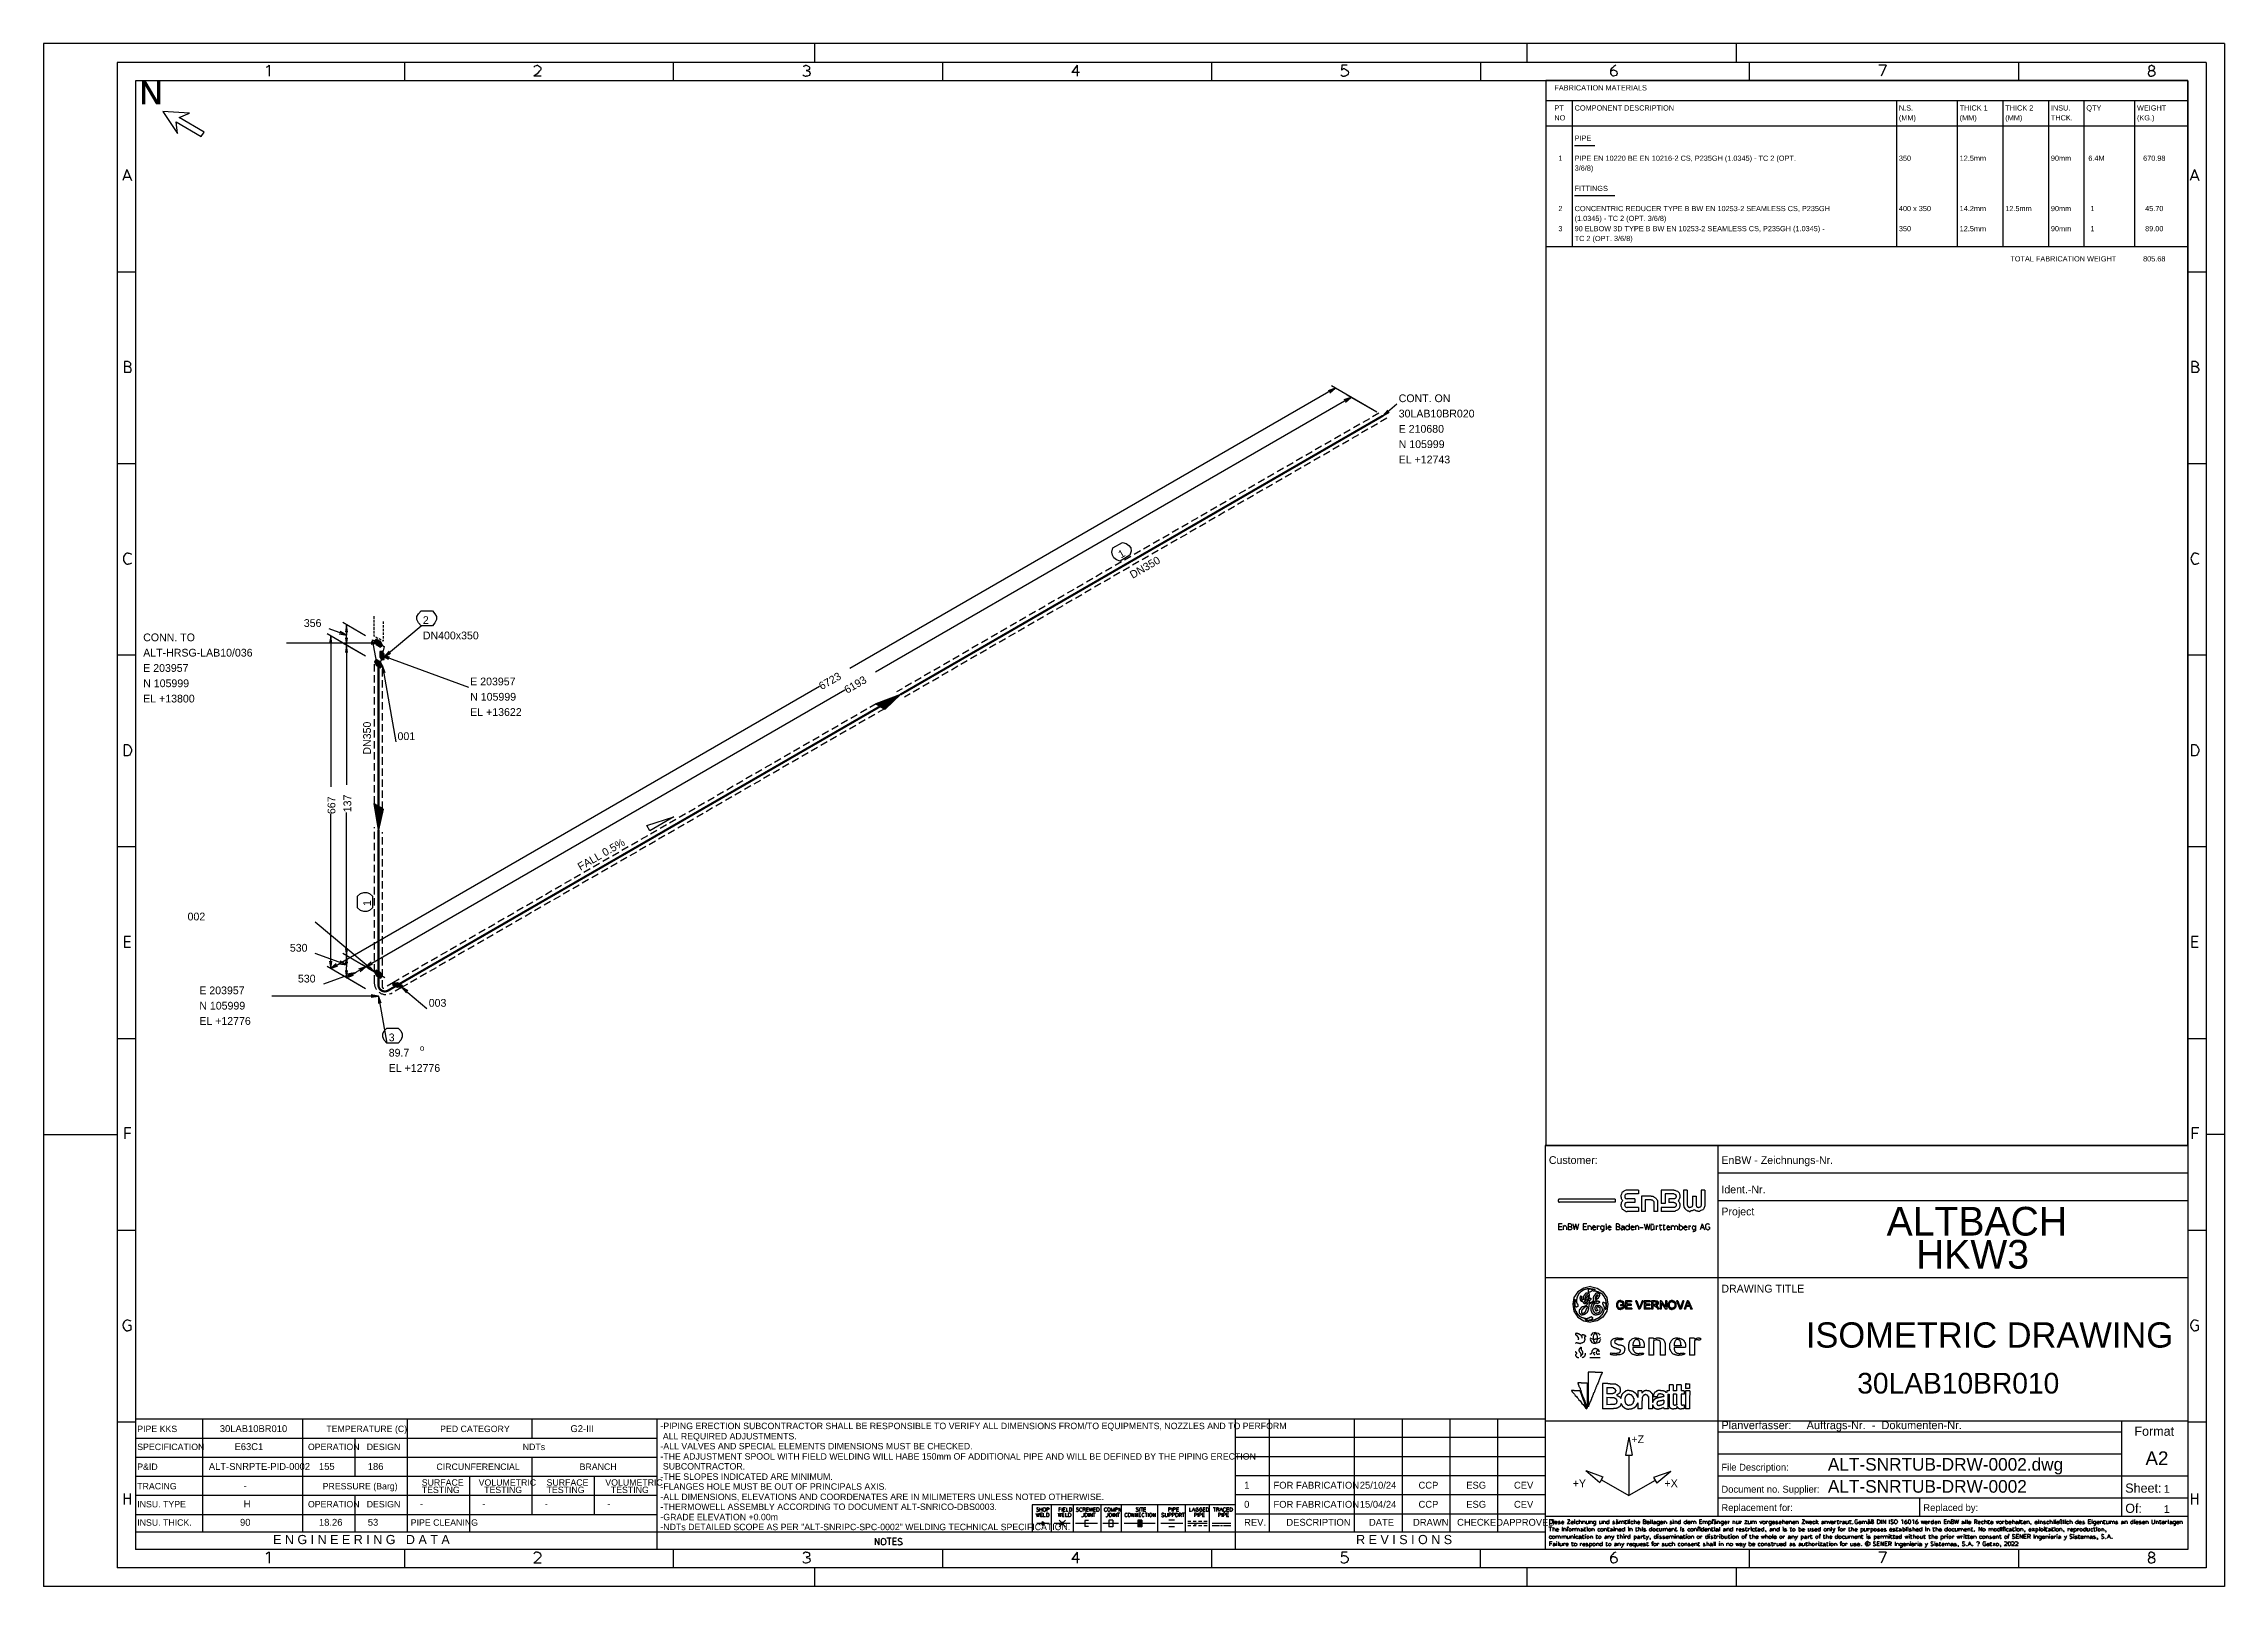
# Model space of a CAD drawing. Extents: x 0 to 594, y 0 to 420.
import ezdxf

# ---------------------------------------------------------------- set-up
doc = ezdxf.new("R2010")
doc.units = 0
doc.linetypes.add('GT100', pattern=[1, 0.666667, -0.333333])
doc.linetypes.add('GT110', pattern=[3, 2, -1])
doc.styles.add('HTX1', font='O8116901', dxfattribs={"width": 1.02})

msp = doc.modelspace()

# ---------------------------------------------------------------- texts
at = {"layer": 'GT_1', "style": 'HTX1', "width": 1.02}
for s, height, p in [('N', 6.25, (26.1, 403.5)), ('N', 6.25, (26.3, 403.5)), ('FABRICATION MATERIALS', 1.4125, (411.5, 407.26)), ('PT', 1.413, (411.5, 401.79)), ('NO', 1.413, (411.5, 399.1)), ('COMPONENT DESCRIPTION', 1.4125, (417.02, 401.79)), ('(MM)', 1.413, (505.34, 399.1)), ('N.S.', 1.413, (505.34, 401.79)), ('THICK 1', 1.413, (521.9, 401.79)), ('(MM)', 1.413, (521.9, 399.1)), ('THICK 2', 1.413, (534.32, 401.79)), ('(MM)', 1.413, (534.32, 399.1)), ('THCK.', 1.413, (546.74, 399.1)), ('INSU.', 1.413, (546.74, 401.79)), ('QTY', 1.413, (556.4, 401.79)), ('WEIGHT', 1.413, (570.2, 401.79)), ('(KG.)', 1.413, (570.2, 399.1)), ('PIPE', 1.413, (417.02, 393.57)), ('  1', 1.413, (411.5, 388.1)), ('3/6/8)', 1.413, (417.02, 385.41)), ('PIPE EN 10220 BE EN 10216-2 CS, P235GH (1.0345) - TC 2 (OPT.', 1.4125, (417.02, 388.1)), ('350', 1.413, (505.34, 388.1)), ('12.5mm', 1.413, (521.9, 388.1)), ('90mm', 1.413, (546.74, 388.1)), (' 6.4M', 1.413, (556.4, 388.1)), ('   670.98', 1.413, (570.2, 388.1)), ('FITTINGS', 1.413, (417.02, 379.88)), ('  2', 1.413, (411.5, 374.4)), ('CONCENTRIC REDUCER TYPE B BW EN 10253-2 SEAMLESS CS, P235GH', 1.4125, (417.02, 374.4)), ('400 x 350', 1.413, (505.34, 374.4)), ('14.2mm', 1.413, (521.9, 374.4)), ('12.5mm', 1.413, (534.32, 374.4)), ('90mm', 1.413, (546.74, 374.4)), ('  1', 1.413, (556.4, 374.4)), ('    45.70', 1.413, (570.2, 374.4)), ('  3', 1.413, (411.5, 368.93)), ('90 ELBOW 3D TYPE B BW EN 10253-2 SEAMLESS CS, P235GH (1.0345) -', 1.4125, (417.02, 368.93)), ('(1.0345) - TC 2 (OPT. 3/6/8)', 1.4125, (417.02, 371.72)), ('350', 1.413, (505.34, 368.93)), ('12.5mm', 1.413, (521.9, 368.93)), ('90mm', 1.413, (546.74, 368.93)), ('  1', 1.413, (556.4, 368.93)), ('    89.00', 1.413, (570.2, 368.93)), ('TC 2 (OPT. 3/6/8)', 1.4125, (417.02, 366.25)), ('TOTAL FABRICATION WEIGHT', 1.4125, (535.7, 360.71)), ('   805.68', 1.413, (570.2, 360.71)), ('CONT. ON', 2.112, (369.1, 322.4)), ('30LAB10BR020', 2.1125, (369.1, 318.23)), ('E 210680', 2.112, (369.1, 314.07)), ('N 105999', 2.112, (369.1, 309.9)), ('EL +12743', 2.112, (369.1, 305.73)), ('356', 2.112, (70.87, 261.2)), ('2', 2.11, (103.3, 262)), ('CONN. TO', 2.112, (27.13, 257.3)), ('DN400x350', 2.112, (103.3, 257.83)), ('ALT-HRSG-LAB10/036', 2.1125, (27.13, 253.13)), ('E 203957', 2.112, (27.13, 248.97)), ('N 105999', 2.112, (27.13, 244.8)), ('E 203957', 2.112, (116.2, 245.3)), ('EL +13800', 2.112, (27.13, 240.63)), ('N 105999', 2.112, (116.2, 241.13)), ('EL +13622', 2.112, (116.2, 236.97)), ('001', 2.112, (96.4, 230.4)), ('002', 2.112, (39.21, 181.3)), ('530', 2.112, (67.07, 172.8)), ('530', 2.112, (69.27, 164.4)), ('E 203957', 2.112, (42.41, 161.2)), ('N 105999', 2.112, (42.41, 157.03)), ('EL +12776', 2.112, (42.41, 152.87)), ('003', 2.112, (104.9, 157.8)), ('3', 2.11, (94, 148.4)), ('89.7', 2.112, (94, 144.23)), ('o', 1.56, (102.5, 145.8)), ('EL +12776', 2.112, (94, 140.07)), ('Customer:', 2.112, (410, 115)), ('EnBW - Zeichnungs-Nr.', 2.1125, (457, 115)), ('Ident.-Nr.', 2.112, (457, 107)), ('Project', 2.112, (457, 101)), ('ALTBACH', 7.812, (502, 95.5)), ('HKW3', 7.812, (510, 86.5)), ('DRAWING TITLE', 2.1125, (457, 80)), ('ISOMETRIC DRAWING', 6.875, (480, 65)), ('30LAB10BR010', 5.625, (494, 52.5)), ('PIPE KKS', 1.75, (25.5, 42)), ('30LAB10BR010', 1.875, (48, 42)), ('TEMPERATURE (C)', 1.75, (77, 42)), ('PED CATEGORY', 1.75, (108, 42)), ('G2-III', 1.875, (143.5, 42)), ('-PIPING ERECTION SUBCONTRACTOR SHALL BE RESPONSIBLE TO VERIFY ALL DIMENSIONS FROM/TO EQUIPMENTS, NOZZLES AND TO PERFORM', 1.75, (168, 42.8)), (' ALL REQUIRED ADJUSTMENTS.', 1.75, (168, 40)), ('Planverfasser:     Auftrags-Nr.  -  Dokumenten-Nr.', 2.1875, (457, 42.8)), ('Format', 2.5, (569.5, 41)), ('SPECIFICATION', 1.75, (25.5, 37.1)), ('E63C1', 1.875, (52, 37.1)), ('OPERATION', 1.75, (72, 37.1)), ('DESIGN', 1.75, (88, 37.1)), ('NDTs', 1.75, (130.5, 37.1)), ('-ALL VALVES AND SPECIAL ELEMENTS DIMENSIONS MUST BE CHECKED.', 1.75, (168, 37.3)), ('-THE ADJUSTMENT SPOOL WITH FIELD WELDING WILL HABE 150mm OF ADDITIONAL PIPE AND WILL BE DEFINED BY THE PIPING ERECTION', 1.75, (168, 34.5)), ('+Z', 2.112, (432.5, 39)), ('A2', 3.75, (572.5, 33)), ('P&ID', 1.75, (25.5, 31.7)), ('ALT-SNRPTE-PID-0002', 1.875, (45, 31.7)), ('155', 1.875, (75, 31.7)), ('186', 1.875, (88.3, 31.7)), ('CIRCUNFERENCIAL', 1.75, (107, 31.7)), ('BRANCH', 1.75, (146, 31.7)), ('-THE SLOPES INDICATED ARE MINIMUM.', 1.75, (168, 29)), (' SUBCONTRACTOR.', 1.75, (168, 31.8)), ('File Description:', 1.875, (457, 31.5)), ('ALT-SNRTUB-DRW-0002.dwg', 3.4375, (486, 31.5)), ('TRACING', 1.75, (25.5, 26.4)), ('-', 1.88, (54.5, 26.4)), ('PRESSURE (Barg)', 1.75, (76, 26.4)), ('TESTING', 1.75, (103, 25.4)), ('SURFACE', 1.75, (103, 27.4)), ('VOLUMETRIC', 1.75, (118.5, 27.4)), ('TESTING', 1.75, (120, 25.4)), ('TESTING', 1.75, (137, 25.4)), ('SURFACE', 1.75, (137, 27.4)), ('VOLUMETRIC', 1.75, (153, 27.4)), ('TESTING', 1.75, (154.5, 25.4)), ('-FLANGES HOLE MUST BE OUT OF PRINCIPALS AXIS.', 1.75, (168, 26.3)), ('-ALL DIMENSIONS, ELEVATIONS AND COORDENATES ARE IN MILIMETERS UNLESS NOTED OTHERWISE.', 1.75, (168, 23.5)), ('1', 1.88, (327, 26.6)), ('FOR FABRICATION', 1.875, (335, 26.6)), ('25/10/24', 1.875, (358.5, 26.6)), ('CCP', 1.875, (374.5, 26.6)), ('ESG', 1.875, (387.5, 26.6)), ('CEV', 1.875, (400.5, 26.6)), ('+Y', 2.112, (416.5, 27)), ('+X', 2.112, (441.5, 27)), ('Document no. Supplier:', 1.875, (457, 25.5)), ('ALT-SNRTUB-DRW-0002', 3.4375, (486, 25.5)), ('Sheet:', 2.5, (567, 25.5)), ('1', 2.11, (577.5, 25.5)), ('INSU. TYPE', 1.75, (25.5, 21.5)), ('INSU. THICK.', 1.75, (25.5, 16.5)), ('90', 1.875, (53.5, 16.5)), ('H', 1.88, (54.5, 21.5)), ('OPERATION', 1.75, (72, 21.5)), ('18.26', 1.875, (75, 16.5)), ('DESIGN', 1.75, (88, 21.5)), ('53', 1.875, (88.3, 16.5)), ('PIPE CLEANING', 1.75, (100, 16.5)), ('-', 1.88, (102.5, 21.5)), ('-', 1.88, (119.5, 21.5)), ('-', 1.88, (136.5, 21.5)), ('-', 1.88, (153.5, 21.5)), ('-THERMOWELL ASSEMBLY ACCORDING TO DOCUMENT ALT-SNRICO-DBS0003.', 1.75, (168, 20.8)), ('-GRADE ELEVATION +0.00m', 1.75, (168, 18)), ('0', 1.88, (327, 21.4)), ('REV.', 1.875, (327, 16.5)), ('FOR FABRICATION', 1.875, (335, 21.4)), ('DESCRIPTION', 1.875, (338.5, 16.5)), ('15/04/24', 1.875, (358.5, 21.4)), ('DATE', 1.875, (361, 16.5)), ('DRAWN', 1.875, (373, 16.5)), ('CCP', 1.875, (374.5, 21.4)), ('CHECKED', 1.875, (385, 16.5)), ('ESG', 1.875, (387.5, 21.4)), ('APPROVED', 1.875, (397.5, 16.5)), ('CEV', 1.875, (400.5, 21.4)), ('Replacement for:', 1.875, (457, 20.5)), ('Replaced by:', 1.875, (512, 20.5)), ('Of:', 2.5, (567, 20)), ('1', 2.11, (577.5, 20)), ('E N G I N E E R I N G   D A T A', 2.5, (62.5, 11.5)), ('-', 1.88, (117, 16.5)), ('-NDTs DETAILED SCOPE AS PER "ALT-SNRIPC-SPC-0002" WELDING TECHNICAL SPECIFICATION.', 1.75, (168, 15.3)), ('R E V I S I O N S', 2.5, (357.5, 11.5))]:
    msp.add_text(s, height=height, dxfattribs=at).set_placement(p)
for s, height, rotation, p in [('1', 2.11, 30, (293.44, 279.8)), ('DN350', 2.112, 30, (296.62, 274.27)), ('6723', 2.112, 30, (211.92, 243.97)), ('6193', 2.112, 30, (218.85, 242.97)), ('DN350', 2.112, 90, (89.15, 226.44)), ('667', 2.112, 90, (79.46, 210.24)), ('137', 2.112, 90, (83.79, 210.74)), ('FALL 0.5%%037', 2.1125, 30, (146.23, 194.8)), ('1', 2.11, 90, (89.15, 185.23))]:
    msp.add_text(s, height=height, rotation=rotation, dxfattribs=at).set_placement(p)

# ---------------------------------------------------------------- linework, layer by layer
at = {"layer": 'GT_1', "flags": 128}
for points in [[(594, 420), (0, 420), (0, 0)], [(594, 420), (0, 420), (0, 0)], [(0, 419.9), (0, 0)], [(210, 419.9), (210, 414.8)], [(404, 419.9), (404, 414.8)], [(461, 419.9), (461, 414.8)], [(594, 420), (594, 0)], [(594, 420), (594, 0)], [(589, 414.9), (20, 414.9)], [(20, 414.9), (20, 5)], [(584, 409.9), (25, 409.9)], [(25, 409.9), (25, 10)], [(61, 413.7), (60.6, 413.5)], [(61.1, 413.8), (61, 413.7)], [(61.2, 413.9), (61.1, 413.8)], [(61.4, 414.1), (61.2, 413.9)], [(61.4, 414.1), (61.4, 411.1)], [(98.3, 414.8), (98.3, 409.8)], [(134.5, 414.1), (134.8, 414), (135.1, 413.8), (135.3, 413.6), (135.4, 413.3), (135.4, 413), (135.3, 412.8), (135.2, 412.6), (135, 412.5), (134.8, 412.2), (134.4, 411.8), (133.5, 411.1)], [(133.8, 413.9), (133.5, 413.6)], [(135.5, 411.1), (133.5, 411.1)], [(134.2, 414), (133.8, 413.9)], [(134.5, 414.1), (134.2, 414)], [(171.5, 414.8), (171.5, 409.8)], [(206.8, 411.5), (207.1, 411.3)], [(207.1, 413.9), (207, 413.6)], [(207.4, 414), (207.1, 413.9)], [(207.1, 411.3), (207.4, 411.1)], [(207.7, 414.1), (207.4, 414)], [(207.4, 411.1), (207.7, 411.1)], [(207.7, 414.1), (208.1, 414), (208.4, 413.8), (208.6, 413.6), (208.6, 413.3), (208.6, 413.1), (208.4, 412.9), (208.1, 412.7), (207.7, 412.7), (208.1, 412.6), (208.5, 412.4), (208.7, 412.1), (208.8, 411.9), (208.7, 411.6), (208.5, 411.3), (208.1, 411.1), (207.7, 411.1)], [(244.8, 414.8), (244.8, 409.8)], [(281.5, 414.1), (280.1, 412.1)], [(282.2, 412.1), (280.1, 412.1)], [(281.5, 414.1), (281.5, 411.1)], [(318.1, 414.8), (318.1, 409.8)], [(353.3, 411.5), (353.6, 411.3)], [(353.6, 414.1), (353.5, 412.8)], [(354.3, 413.1), (354, 413.1), (353.7, 412.9), (353.5, 412.8)], [(355.1, 414.1), (353.6, 414.1)], [(353.6, 411.3), (353.9, 411.1)], [(353.9, 411.1), (354.3, 411.1)], [(354.3, 413.1), (354.7, 413)], [(354.6, 411.1), (354.3, 411.1)], [(354.9, 411.3), (354.6, 411.1)], [(354.7, 413), (355, 412.8)], [(355.2, 411.5), (354.9, 411.3)], [(355, 412.8), (355.3, 412.5)], [(355.3, 411.8), (355.2, 411.5)], [(355.3, 412.5), (355.4, 412.1)], [(355.4, 412.1), (355.3, 411.8)], [(391.4, 414.8), (391.4, 409.8)], [(584, 120), (584, 410), (409.2, 410), (409.2, 120), (584, 120)], [(428.2, 414.1), (427.7, 413.8), (427.3, 413.4), (427, 413.1), (426.8, 412.7), (426.8, 412.3), (426.8, 411.9), (427, 411.6), (427.2, 411.3), (427.4, 411.2), (427.6, 411.1)], [(427.8, 412.8), (427.4, 412.8), (427.3, 412.7), (427.2, 412.7), (427, 412.5), (426.8, 412.3)], [(428, 411.2), (427.6, 411.1)], [(427.8, 412.8), (428.1, 412.7)], [(428.3, 411.3), (428, 411.2)], [(428.1, 412.7), (428.4, 412.5)], [(428.5, 411.6), (428.3, 411.3)], [(428.4, 412.5), (428.5, 412.2)], [(428.5, 412.2), (428.6, 411.9)], [(428.6, 411.9), (428.5, 411.6)], [(464.6, 414.8), (464.6, 409.8)], [(501.9, 414.1), (499.9, 414.1)], [(501.9, 414.1), (500.5, 411.1)], [(537.9, 414.8), (537.9, 409.8)], [(574.2, 414.1), (574.5, 414), (574.7, 413.9), (574.9, 413.6), (575, 413.4), (574.9, 413.1), (574.7, 412.8), (574.5, 412.7), (574.2, 412.7), (573.8, 412.6), (573.5, 412.5), (573.3, 412.2), (573.2, 411.9), (573.3, 411.6), (573.5, 411.3), (573.8, 411.1), (574.2, 411.1)], [(573.6, 413.9), (573.4, 413.6)], [(573.4, 413.6), (573.4, 413.4)], [(573.4, 413.4), (573.4, 413.1)], [(573.4, 413.1), (573.6, 412.8)], [(573.9, 414), (573.6, 413.9)], [(573.6, 412.8), (573.9, 412.7)], [(574.2, 414.1), (573.9, 414)], [(573.9, 412.7), (574.2, 412.7)], [(574.2, 412.7), (574.5, 412.6)], [(574.5, 411.1), (574.2, 411.1)], [(574.5, 412.6), (574.8, 412.5)], [(574.8, 411.3), (574.5, 411.1)], [(574.8, 412.5), (575.1, 412.2)], [(575.1, 411.6), (574.8, 411.3)], [(575.1, 412.2), (575.1, 411.9)], [(575.1, 411.9), (575.1, 411.6)], [(584, 409.9), (584, 10)], [(589, 414.9), (589, 5)], [(409.2, 404.52), (584, 404.52)], [(416.33, 404.52), (416.33, 364.74)], [(504.65, 404.52), (504.65, 364.74)], [(521.21, 404.52), (521.21, 364.74)], [(533.63, 404.52), (533.63, 364.74)], [(546.05, 404.52), (546.05, 364.74)], [(555.71, 404.52), (555.71, 364.74)], [(569.51, 404.52), (569.51, 364.74)], [(32.5, 401.5), (36.5, 395.5), (36.1, 398.7), (42.9, 394.7), (43.7, 395.9), (36.9, 399.9), (39.7, 401.1), (32.5, 401.5)], [(409.2, 397.6), (584, 397.6)], [(422.49, 392.21), (417.02, 392.21)], [(22.7, 385.7), (21.6, 382.7)], [(23.5, 383.6), (22, 383.6)], [(22.7, 385.7), (23.9, 382.7)], [(585.9, 385.7), (584.7, 382.7)], [(586.6, 383.6), (585.1, 383.6)], [(585.9, 385.7), (587, 382.7)], [(427.97, 378.52), (417.02, 378.52)], [(409.2, 364.74), (584, 364.74)], [(25, 357.8), (20, 357.8)], [(589, 357.8), (584, 357.8)], [(23, 333.5), (22, 333.5), (22, 330.5)], [(23, 333.5), (23.3, 333.4)], [(23.3, 333.4), (23.5, 333.2)], [(23.5, 333.2), (23.7, 333)], [(23.7, 333), (23.7, 332.6)], [(586.2, 333.5), (585.1, 333.5), (585.1, 330.5)], [(586.2, 333.5), (586.4, 333.4)], [(586.4, 333.4), (586.7, 333.2)], [(586.7, 333.2), (586.8, 333)], [(586.8, 333), (586.9, 332.6)], [(23.1, 332.1), (22, 332.1)], [(23.1, 330.5), (22, 330.5)], [(23.4, 332.1), (23.1, 332.1)], [(23.1, 332.1), (23.5, 331.9)], [(23.5, 330.5), (23.1, 330.5)], [(23.6, 332.3), (23.4, 332.1)], [(23.5, 331.9), (23.7, 331.7)], [(23.7, 330.7), (23.5, 330.5)], [(23.7, 332.6), (23.6, 332.3)], [(23.7, 331.7), (23.8, 331.4)], [(23.8, 331), (23.7, 330.7)], [(23.8, 331.4), (23.8, 331)], [(363.1, 319.7), (350.8, 326.8)], [(586.3, 332.1), (585.1, 332.1)], [(586.3, 330.5), (585.1, 330.5)], [(586.5, 332.1), (586.3, 332.1)], [(586.3, 332.1), (586.6, 331.9)], [(586.6, 330.5), (586.3, 330.5)], [(586.7, 332.3), (586.5, 332.1)], [(586.6, 331.9), (586.8, 331.7)], [(586.8, 330.7), (586.6, 330.5)], [(586.9, 332.6), (586.7, 332.3)], [(586.8, 331.7), (587, 331.4)], [(587, 331), (586.8, 330.7)], [(587, 331.4), (587, 331)], [(351.8, 326.2), (219.6, 249.9)], [(356.1, 323.7), (226.6, 248.9)], [(350.3, 324.9), (351.8, 326.2), (349.9, 325.5)], [(354.6, 322.4), (356.1, 323.7), (354.2, 323)], [(363.1, 319.7), (355.1, 324.3)], [(364.8, 318.7), (368.6, 321.9)], [(366.1, 320.2), (364.8, 318.7), (366.5, 319.7)], [(25, 305.6), (20, 305.6)], [(589, 305.6), (584, 305.6)], [(23, 281.3), (22.7, 281.3), (22.3, 281.1), (22, 280.7), (21.8, 280.3), (21.8, 279.8), (21.8, 279.3), (22, 278.8), (22.3, 278.5), (22.7, 278.3), (23, 278.3)], [(23, 281.3), (23.3, 281.3)], [(23.3, 281.3), (23.6, 281.2)], [(23.6, 281.2), (23.9, 281)], [(292.2, 279.5), (291.5, 280), (291.1, 280.7), (291, 281.6), (291.2, 282.7), (293.9, 284.2), (294.9, 283.9), (295.6, 283.4), (296.1, 282.7), (296.2, 281.8), (295.9, 280.7), (293.2, 279.1), (292.2, 279.5)], [(586.2, 281.3), (585.8, 281.3), (585.5, 281.1), (585.2, 280.7), (585, 280.3), (584.9, 279.8), (585, 279.3), (585.2, 278.8), (585.5, 278.5), (585.8, 278.3), (586.2, 278.3)], [(586.2, 281.3), (586.5, 281.3)], [(586.5, 281.3), (586.7, 281.2)], [(586.7, 281.2), (587, 281)], [(23.3, 278.3), (23, 278.3)], [(23.6, 278.4), (23.3, 278.3)], [(23.9, 278.6), (23.6, 278.4)], [(586.5, 278.3), (586.2, 278.3)], [(586.7, 278.4), (586.5, 278.3)], [(587, 278.6), (586.7, 278.4)], [(87.7, 258.8), (81.5, 262.4)], [(82.8, 259.8), (82.5, 261.8), (82.2, 259.8)], [(82.5, 261.8), (82.5, 259)], [(92.8, 253.1), (102.8, 261.5)], [(102.1, 262.3), (101.7, 263.2), (101.7, 264), (102.1, 264.8), (102.8, 265.6), (105.9, 265.6), (106.6, 264.8), (107, 264), (107, 263.2), (106.6, 262.3), (105.9, 261.5), (102.8, 261.5), (102.1, 262.3)], [(91.2, 256.8), (66.2, 256.8)], [(87.7, 253.2), (77.2, 259.3)], [(82.5, 259), (77.8, 260.7)], [(78.5, 256.7), (78.2, 258.7), (77.9, 256.7)], [(78.2, 258.7), (78.2, 217.7)], [(80.5, 259.3), (82.5, 259), (80.8, 260)], [(87.7, 253.2), (81.5, 256.8)], [(87.7, 253.2), (81.5, 256.8)], [(82.2, 258.2), (82.5, 256.2), (82.8, 258.2)], [(82.8, 254.2), (82.5, 256.2), (82.2, 254.2)], [(82.5, 256.2), (82.5, 259)], [(82.5, 256.2), (82.5, 218.2)], [(89.2, 256.5), (91.2, 256.8), (89.2, 257.1)], [(91.2, 256.8), (92.8, 255.9), (91.6, 251), (90.8, 251.4), (89.6, 257.7), (91.2, 256.8)], [(91.8, 255.7), (92.3, 256.2), (91.8, 257.2), (90.6, 257.9), (90.1, 257.4), (90.6, 256.4), (91.8, 255.7)], [(90.1, 257.4), (91.46, 257.4)], [(90.2, 257.2), (91.8, 257.2)], [(90.3, 257.6), (91.11, 257.6)], [(90.3, 257), (91.9, 257)], [(90.4, 256.8), (92, 256.8)], [(90.5, 256.6), (92.1, 256.6)], [(90.6, 256.4), (92.2, 256.4)], [(90.94, 256.2), (92.3, 256.2)], [(91.29, 256), (92.1, 256)], [(25, 253.5), (20, 253.5)], [(91.8, 250.1), (92.3, 250.6), (91.8, 251.6), (90.6, 252.3), (90.1, 251.8), (90.6, 250.8), (91.8, 250.1)], [(90.1, 251.8), (91.46, 251.8)], [(90.2, 251.6), (91.8, 251.6)], [(90.3, 252), (91.11, 252)], [(90.3, 251.4), (91.9, 251.4)], [(90.4, 251.2), (92, 251.2)], [(90.5, 251), (92.1, 251)], [(90.6, 250.8), (92.2, 250.8)], [(90.94, 250.6), (92.3, 250.6)], [(91.29, 250.4), (92.1, 250.4)], [(92.8, 253.8), (92.2, 254.6), (91.6, 254.5), (91.6, 253), (92.2, 252.2), (92.8, 252.3), (92.8, 253.8)], [(91.6, 254.4), (92.35, 254.4)], [(91.6, 254.2), (92.5, 254.2)], [(91.6, 254), (92.65, 254)], [(91.6, 253.8), (92.8, 253.8)], [(91.6, 253.6), (92.8, 253.6)], [(91.6, 253.4), (92.8, 253.4)], [(91.6, 253.2), (92.8, 253.2)], [(91.6, 253), (92.8, 253)], [(91.75, 252.8), (92.8, 252.8)], [(91.9, 252.6), (92.8, 252.6)], [(92.05, 252.4), (92.8, 252.4)], [(94.2, 253), (92.2, 253.4), (93.9, 252.4)], [(92.2, 253.4), (115.7, 244.8)], [(93, 248.7), (92.3, 250.6), (92.3, 248.6)], [(92.3, 250.6), (95.9, 229.9)], [(94.1, 254.6), (92.8, 253.1), (94.5, 254.1)], [(589, 253.5), (584, 253.5)], [(78.2, 168.2), (211.3, 245.1)], [(87.7, 168.7), (218.2, 244.1)], [(227.9, 239.6), (229.2, 238.8), (233.4, 242.8), (226.7, 240.3), (229.1, 238.9), (232.9, 242.5), (226.8, 240.2), (228.9, 239), (232.3, 242.2), (227, 240.1), (228.7, 239.1), (231.8, 241.8), (227.2, 240), (228.6, 239.2), (231.3, 241.6), (227.3, 239.9), (228.4, 239.3), (230.7, 241.2), (227.5, 239.8), (228.2, 239.4), (230.3, 241), (227.7, 239.7), (228.1, 239.5), (229.7, 240.6), (227.8, 239.6), (227.9, 239.6), (233.4, 242.8)], [(22.9, 229.1), (21.9, 229.1), (21.9, 226.1)], [(22.9, 226.1), (21.9, 226.1)], [(22.9, 229.1), (23.1, 229.1)], [(23.1, 226.2), (22.9, 226.1)], [(23.1, 229.1), (23.4, 228.9)], [(23.4, 226.3), (23.1, 226.2)], [(23.4, 228.9), (23.6, 228.6)], [(23.6, 226.6), (23.4, 226.3)], [(23.6, 228.6), (23.8, 228.3)], [(23.8, 226.9), (23.6, 226.6)], [(23.8, 228.3), (23.9, 227.9)], [(23.9, 227.4), (23.8, 226.9)], [(23.9, 227.9), (23.9, 227.4)], [(586, 229.1), (585, 229.1), (585, 226.1)], [(586, 226.1), (585, 226.1)], [(586, 229.1), (586.3, 229.1)], [(586.3, 226.2), (586, 226.1)], [(586.3, 229.1), (586.5, 228.9)], [(586.5, 226.3), (586.3, 226.2)], [(586.5, 228.9), (586.7, 228.6)], [(586.7, 226.6), (586.5, 226.3)], [(586.7, 228.6), (586.9, 228.3)], [(586.9, 226.9), (586.7, 226.6)], [(586.9, 228.3), (587, 227.9)], [(587, 227.4), (586.9, 226.9)], [(587, 227.9), (587, 227.4)], [(78.2, 168.2), (78.2, 210.2)], [(82.5, 171.7), (82.5, 210.7)], [(91.2, 212.4), (92.5, 211.6), (91.2, 206), (90, 213.1), (92.4, 211.7), (91.2, 206.6), (90.1, 213), (92.2, 211.8), (91.2, 207.3), (90.3, 212.9), (92, 211.9), (91.2, 207.9), (90.5, 212.8), (91.9, 212), (91.2, 208.5), (90.6, 212.7), (91.7, 212.1), (91.2, 209.1), (90.8, 212.6), (91.5, 212.2), (91.2, 209.7), (91, 212.5), (91.4, 212.3), (91.2, 210.3), (91.1, 212.4), (91.2, 212.4), (91.2, 206)], [(171.7, 209.5), (165.1, 205.7), (164.3, 207.1), (171.7, 209.5)], [(25, 201.3), (20, 201.3)], [(589, 201.3), (584, 201.3)], [(88.8, 184), (88, 183.7), (87.2, 183.7), (86.3, 184), (85.5, 184.7), (85.5, 187.9), (86.3, 188.6), (87.2, 188.9), (88, 188.9), (88.8, 188.6), (89.6, 187.9), (89.6, 184.7), (88.8, 184)], [(90.1, 167.3), (74, 180.8)], [(23.7, 176.9), (22, 176.9)], [(22, 176.9), (22, 173.9)], [(23.6, 175.5), (22, 175.5)], [(23.7, 173.9), (22, 173.9)], [(82.5, 169.2), (74, 172.3)], [(87.7, 168.7), (81.5, 172.3)], [(87.7, 168.7), (81.5, 172.3)], [(82.2, 173.7), (82.5, 171.7), (82.8, 173.7)], [(586.9, 176.9), (585.1, 176.9)], [(585.1, 176.9), (585.1, 173.9)], [(586.7, 175.5), (585.1, 175.5)], [(586.9, 173.9), (585.1, 173.9)], [(84.7, 167), (76.2, 163.9)], [(87.7, 162.7), (77.2, 168.8)], [(87.7, 162.7), (77.2, 168.8)], [(77.9, 170.2), (78.2, 168.2), (78.5, 170.2)], [(79.7, 169.5), (78.2, 168.2), (80.1, 168.9)], [(80.5, 169.5), (82.5, 169.2), (80.8, 170.2)], [(82.8, 169.7), (82.5, 171.7), (82.2, 169.7)], [(82.2, 167.7), (82.5, 165.7), (82.8, 167.7)], [(82.5, 171.7), (82.5, 168.7)], [(82.5, 165.7), (82.5, 168.7)], [(82.5, 165.7), (85.1, 167.2)], [(84, 167), (82.5, 165.7), (84.4, 166.4)], [(83, 166), (84.7, 167), (82.7, 166.7)], [(87.7, 168.7), (85.1, 167.2)], [(86.2, 167.4), (87.7, 168.7), (85.8, 168)], [(92.9, 165.7), (86.7, 169.3)], [(92.9, 165.7), (86.7, 169.3)], [(89.2, 170), (87.7, 168.7), (89.6, 169.4)], [(88.4, 168.3), (90.1, 167.3), (88.8, 168.8)], [(91.8, 165.6), (92.3, 166.1), (91.8, 167.1), (90.6, 167.8), (90.1, 167.3), (90.6, 166.3), (91.8, 165.6)], [(90.15, 167.2), (91.63, 167.2)], [(90.2, 167.4), (91.29, 167.4)], [(90.25, 167), (91.85, 167)], [(90.35, 166.8), (91.95, 166.8)], [(90.4, 167.6), (90.94, 167.6)], [(90.45, 166.6), (92.05, 166.6)], [(90.55, 166.4), (92.15, 166.4)], [(91.2, 160.7), (62.2, 160.7)], [(87.7, 162.7), (81.5, 166.3)], [(87.7, 162.7), (81.5, 166.3)], [(89.2, 160.4), (91.2, 160.7), (89.2, 161)], [(90.77, 166.2), (92.25, 166.2)], [(91.11, 166), (92.2, 166)], [(91.9, 158.8), (91.2, 160.7), (91.2, 158.7)], [(91.2, 160.7), (93.5, 147.9)], [(91.46, 165.8), (92, 165.8)], [(97.7, 163.7), (97.5, 163.1), (96.4, 163), (95.1, 163.7), (95.3, 164.3), (96.4, 164.4), (97.7, 163.7)], [(95.13, 163.8), (97.51, 163.8)], [(95.2, 164), (97.14, 164)], [(95.27, 164.2), (96.77, 164.2)], [(95.29, 163.6), (97.67, 163.6)], [(95.66, 163.4), (97.6, 163.4)], [(96.03, 163.2), (97.53, 163.2)], [(99.2, 162.1), (97.5, 163.1), (98.8, 161.6)], [(97.5, 163.1), (104.4, 157.3)], [(25, 149.1), (20, 149.1)], [(92.8, 148.7), (92.4, 149.6), (92.4, 150.4), (92.8, 151.2), (93.5, 152), (96.6, 152), (97.3, 151.2), (97.7, 150.4), (97.7, 149.6), (97.3, 148.7), (96.6, 147.9), (93.5, 147.9), (92.8, 148.7)], [(589, 149.1), (584, 149.1)], [(23.8, 124.8), (22.1, 124.8)], [(22.1, 124.8), (22.1, 121.8)], [(587, 124.8), (585.2, 124.8)], [(585.2, 124.8), (585.2, 121.8)], [(0, 123), (20, 123)], [(23.7, 123.3), (22.1, 123.3)], [(409, 120), (409, 10)], [(584, 120), (409, 120)], [(456, 120), (456, 19)], [(586.8, 123.3), (585.2, 123.3)], [(594, 123), (589, 123)], [(431.3, 107.9), (431.1, 107.9), (430.8, 107.8), (430.6, 107.7), (430.4, 107.6), (430.2, 107.4), (430, 107.3), (429.9, 107.1), (429.8, 106.8), (429.7, 106.6), (429.6, 106.4), (429.6, 106.1), (429.7, 105.9), (429.7, 105.6), (429.8, 105.4), (430, 105.2), (430.1, 105)], [(434.4, 107.9), (431.3, 107.9)], [(434.4, 107.9), (434.4, 106.9)], [(440.6, 107.9), (440.6, 106.9)], [(444, 107.9), (440.6, 107.9)], [(440.6, 107.9), (440.6, 104.2)], [(444, 107.9), (444.3, 107.9)], [(444.3, 107.9), (444.5, 107.8)], [(444.5, 107.8), (444.7, 107.7)], [(444.7, 107.7), (445, 107.6)], [(445, 107.6), (445.2, 107.4)], [(445.2, 107.4), (445.3, 107.3)], [(445.3, 107.3), (445.5, 107.1)], [(445.5, 107.1), (445.6, 106.8)], [(447.7, 107.9), (446.7, 107.9)], [(446.7, 107.9), (446.7, 103.8)], [(447.7, 107.9), (447.7, 103.8)], [(452.5, 107.9), (451.5, 107.9)], [(451.5, 107.9), (451.5, 103.8)], [(452.5, 107.9), (452.5, 103.8)], [(584, 112.5), (456, 112.5)], [(412.9, 105.4), (412.8, 105.4), (412.8, 105.4), (412.7, 105.4), (412.6, 105.3), (412.6, 105.2), (412.5, 105.2), (412.5, 105.1), (412.5, 105), (412.5, 104.9), (412.5, 104.8), (412.6, 104.8), (412.6, 104.7), (412.7, 104.6), (412.8, 104.6), (412.8, 104.6), (412.9, 104.6)], [(428.1, 105.4), (412.9, 105.4)], [(428.1, 104.6), (412.9, 104.6)], [(428.1, 105.4), (428.1, 104.6)], [(430.1, 105), (430, 104.8), (429.8, 104.6), (429.7, 104.4), (429.7, 104.1), (429.6, 103.9), (429.6, 103.6), (429.7, 103.4), (429.8, 103.2), (429.9, 102.9), (430, 102.7), (430.2, 102.6), (430.4, 102.4), (430.6, 102.3), (430.8, 102.2), (431.1, 102.1), (431.3, 102.1)], [(431.3, 104.5), (431.2, 104.5), (431.1, 104.4), (430.9, 104.4), (430.8, 104.3), (430.8, 104.2), (430.7, 104.1), (430.7, 103.9), (430.6, 103.8), (430.7, 103.7), (430.7, 103.6), (430.8, 103.4), (430.8, 103.3), (430.9, 103.3), (431.1, 103.2), (431.2, 103.1), (431.3, 103.1)], [(431.3, 106.9), (431.2, 106.8), (431.1, 106.8), (430.9, 106.7), (430.8, 106.7), (430.8, 106.6), (430.7, 106.4), (430.7, 106.3), (430.7, 106.2), (430.7, 106.1), (430.7, 105.9), (430.8, 105.8), (430.8, 105.7), (430.9, 105.6), (431.1, 105.6), (431.2, 105.5), (431.3, 105.5)], [(434.4, 106.9), (431.3, 106.9)], [(433.4, 105.5), (431.3, 105.5)], [(433.4, 104.5), (431.3, 104.5)], [(434.4, 103.1), (431.3, 103.1)], [(434.4, 102.1), (431.3, 102.1)], [(433.4, 105.5), (433.4, 104.5)], [(434.4, 103.1), (434.4, 102.1)], [(437.9, 106.2), (435.2, 106.2)], [(435.2, 106.2), (435.2, 102.1)], [(436.2, 102.1), (435.2, 102.1)], [(437.9, 105.2), (436.2, 105.2)], [(436.2, 105.2), (436.2, 102.1)], [(437.9, 106.2), (438.1, 106.2)], [(437.9, 105.2), (438, 105.2)], [(438, 105.2), (438.1, 105.2)], [(438.1, 106.2), (438.3, 106.2)], [(438.1, 105.2), (438.2, 105.1)], [(438.1, 105.2), (438.1, 105.2)], [(438.2, 105.1), (438.3, 105.1)], [(438.3, 106.2), (438.4, 106.1)], [(438.3, 105.1), (438.4, 105)], [(438.3, 105.1), (438.3, 105.1)], [(438.4, 106.1), (438.6, 106.1)], [(438.4, 105), (438.5, 104.9)], [(438.4, 105), (438.4, 105)], [(438.5, 104.9), (438.5, 104.8)], [(438.5, 104.9), (438.5, 104.9)], [(438.5, 104.8), (438.6, 104.8)], [(438.6, 106.1), (438.7, 106)], [(438.6, 104.8), (438.6, 104.7)], [(438.6, 104.7), (438.6, 104.6)], [(438.6, 104.6), (438.6, 104.5)], [(438.6, 104.6), (438.6, 104.6)], [(438.6, 104.5), (438.6, 102.1)], [(439.6, 102.1), (438.6, 102.1)], [(438.7, 106), (438.9, 105.9)], [(438.9, 105.9), (439, 105.8)], [(439, 105.8), (439.1, 105.7)], [(439.1, 105.7), (439.2, 105.6)], [(439.2, 105.6), (439.3, 105.4)], [(439.3, 105.4), (439.4, 105.3)], [(439.4, 105.3), (439.5, 105.2)], [(439.5, 105.2), (439.6, 105)], [(439.6, 105), (439.6, 104.8)], [(439.6, 104.8), (439.6, 104.7)], [(439.6, 104.7), (439.6, 104.5)], [(439.6, 104.5), (439.6, 102.1)], [(441.7, 104.2), (440.6, 104.2)], [(440.6, 103.1), (440.6, 102.1)], [(444, 103.1), (440.6, 103.1)], [(444, 102.1), (440.6, 102.1)], [(441.7, 106.9), (441.7, 104.2)], [(444, 106.9), (441.7, 106.9)], [(442.7, 105.5), (442.7, 104.5)], [(444, 105.5), (442.7, 105.5)], [(444, 104.5), (442.7, 104.5)], [(444, 106.9), (444.2, 106.8)], [(444.2, 105.5), (444, 105.5)], [(444, 104.5), (444.2, 104.5)], [(444.2, 103.1), (444, 103.1)], [(444.3, 102.1), (444, 102.1)], [(444.2, 106.8), (444.3, 106.8)], [(444.3, 105.6), (444.2, 105.5)], [(444.2, 104.5), (444.3, 104.4)], [(444.3, 103.2), (444.2, 103.1)], [(444.3, 106.8), (444.4, 106.7)], [(444.4, 105.6), (444.3, 105.6)], [(444.3, 104.4), (444.4, 104.4)], [(444.4, 103.3), (444.3, 103.2)], [(444.5, 102.2), (444.3, 102.1)], [(444.4, 106.7), (444.5, 106.7)], [(444.5, 105.7), (444.4, 105.6)], [(444.4, 104.4), (444.5, 104.3)], [(444.5, 103.3), (444.4, 103.3)], [(444.5, 106.7), (444.6, 106.6)], [(444.6, 105.8), (444.5, 105.7)], [(444.5, 104.3), (444.6, 104.2)], [(444.6, 103.4), (444.5, 103.3)], [(444.8, 102.3), (444.5, 102.2)], [(444.6, 106.6), (444.6, 106.4)], [(444.6, 106.4), (444.7, 106.3)], [(444.7, 106.1), (444.6, 105.9)], [(444.6, 105.9), (444.6, 105.8)], [(444.6, 104.2), (444.7, 104.1)], [(444.7, 103.6), (444.6, 103.4)], [(444.7, 106.3), (444.7, 106.2)], [(444.7, 106.2), (444.7, 106.1)], [(444.7, 104.1), (444.7, 103.9)], [(444.7, 103.9), (444.7, 103.8)], [(444.7, 103.8), (444.7, 103.7)], [(444.7, 103.7), (444.7, 103.6)], [(445, 102.4), (444.8, 102.3)], [(445.2, 102.6), (445, 102.4)], [(445.4, 105.2), (445.2, 105)], [(445.2, 105), (445.4, 104.8)], [(445.3, 102.7), (445.2, 102.6)], [(445.5, 102.9), (445.3, 102.7)], [(445.5, 105.4), (445.4, 105.2)], [(445.4, 104.8), (445.5, 104.6)], [(445.6, 105.6), (445.5, 105.4)], [(445.5, 104.6), (445.6, 104.4)], [(445.6, 103.2), (445.5, 102.9)], [(445.6, 106.8), (445.7, 106.6)], [(445.7, 105.9), (445.6, 105.6)], [(445.6, 104.4), (445.7, 104.1)], [(445.7, 103.4), (445.6, 103.2)], [(445.7, 106.6), (445.7, 106.4)], [(445.7, 106.4), (445.7, 106.1)], [(445.7, 106.1), (445.7, 105.9)], [(445.7, 104.1), (445.7, 103.9)], [(445.7, 103.9), (445.7, 103.6)], [(445.7, 103.6), (445.7, 103.4)], [(446.7, 103.8), (446.8, 103.6), (446.8, 103.3), (446.9, 103.1), (447, 102.9), (447.2, 102.7), (447.4, 102.5), (447.6, 102.4), (447.8, 102.2), (448, 102.2), (448.3, 102.1), (448.5, 102.1)], [(447.7, 103.8), (447.8, 103.7), (447.8, 103.5), (447.9, 103.4), (447.9, 103.3), (448, 103.2), (448.2, 103.2), (448.3, 103.1), (448.4, 103.1)], [(448.6, 103.1), (448.4, 103.1)], [(448.8, 102.2), (448.5, 102.1)], [(448.7, 103.2), (448.6, 103.1)], [(448.8, 103.2), (448.7, 103.2)], [(448.9, 103.3), (448.8, 103.2)], [(449, 102.2), (448.8, 102.2)], [(449, 103.4), (448.9, 103.3)], [(449.1, 103.7), (449, 103.5)], [(449, 103.5), (449, 103.4)], [(449.2, 102.3), (449, 102.2)], [(449.1, 106.2), (450.1, 106.2)], [(449.1, 106.2), (449.1, 103.8)], [(449.1, 103.8), (449.1, 103.7)], [(449.4, 102.4), (449.2, 102.3)], [(449.6, 102.6), (449.4, 102.4)], [(449.6, 102.6), (449.8, 102.5), (450, 102.3), (450.2, 102.2), (450.5, 102.2), (450.7, 102.1)], [(450.1, 106.2), (450.1, 103.8)], [(450.1, 103.8), (450.1, 103.7), (450.2, 103.5), (450.2, 103.4), (450.3, 103.3), (450.4, 103.2), (450.5, 103.2), (450.7, 103.1), (450.8, 103.1)], [(451, 102.1), (450.7, 102.1)], [(450.9, 103.1), (450.8, 103.1)], [(451.1, 103.2), (450.9, 103.1)], [(451.2, 102.2), (451, 102.1)], [(451.2, 103.2), (451.1, 103.2)], [(451.3, 103.3), (451.2, 103.2)], [(451.4, 102.3), (451.2, 102.2)], [(451.4, 103.4), (451.3, 103.3)], [(451.5, 103.7), (451.4, 103.5)], [(451.4, 103.5), (451.4, 103.4)], [(451.7, 102.4), (451.4, 102.3)], [(451.5, 103.8), (451.5, 103.7)], [(451.9, 102.5), (451.7, 102.4)], [(452.1, 102.7), (451.9, 102.5)], [(452.2, 102.9), (452.1, 102.7)], [(452.3, 103.1), (452.2, 102.9)], [(452.4, 103.3), (452.3, 103.1)], [(452.5, 103.6), (452.4, 103.3)], [(452.5, 103.8), (452.5, 103.6)], [(584, 105), (456, 105)], [(25, 96.9), (20, 96.9)], [(413.6, 98.7), (412.6, 98.7)], [(412.6, 98.7), (412.6, 97.1)], [(413.5, 97.9), (412.6, 97.9)], [(413.6, 97.1), (412.6, 97.1)], [(413.9, 98.2), (413.9, 97.1)], [(414, 98), (413.9, 97.8)], [(414.2, 98.1), (414, 98)], [(414.4, 98.2), (414.2, 98.1)], [(414.4, 98.2), (414.6, 98.1), (414.7, 98), (414.8, 97.8), (414.8, 97.1)], [(415.9, 98.7), (415.3, 98.7), (415.3, 97.1)], [(415.9, 97.9), (415.3, 97.9)], [(415.9, 97.1), (415.3, 97.1)], [(415.9, 98.7), (416, 98.7)], [(416.1, 98), (415.9, 97.9)], [(415.9, 97.9), (416.1, 97.9)], [(416.1, 97.1), (415.9, 97.1)], [(416, 98.7), (416.1, 98.6)], [(416.1, 98.6), (416.2, 98.4)], [(416.2, 98.1), (416.1, 98)], [(416.1, 97.9), (416.2, 97.7)], [(416.2, 97.2), (416.1, 97.1)], [(416.2, 98.4), (416.2, 98.2)], [(416.2, 98.2), (416.2, 98.1)], [(416.2, 97.7), (416.3, 97.6)], [(416.3, 97.4), (416.2, 97.2)], [(416.3, 97.6), (416.3, 97.4)], [(416.5, 98.7), (416.9, 97.1)], [(417.3, 98.7), (416.9, 97.1)], [(417.3, 98.7), (417.7, 97.1)], [(418.1, 98.7), (417.7, 97.1)], [(420.3, 98.7), (419.3, 98.7)], [(419.3, 98.7), (419.3, 97.1)], [(420.2, 97.9), (419.3, 97.9)], [(420.3, 97.1), (419.3, 97.1)], [(420.6, 98.2), (420.6, 97.1)], [(420.7, 98), (420.6, 97.8)], [(420.9, 98.1), (420.7, 98)], [(421.1, 98.2), (420.9, 98.1)], [(421.1, 98.2), (421.3, 98.1), (421.4, 98), (421.5, 97.8), (421.5, 97.1)], [(422.3, 98.2), (422.1, 98.1), (422, 98), (421.9, 97.8), (421.9, 97.6), (421.9, 97.4), (422, 97.3), (422.2, 97.1), (422.4, 97.1)], [(422.8, 97.7), (421.9, 97.7)], [(422.3, 98.2), (422.5, 98.1)], [(422.6, 97.1), (422.4, 97.1)], [(422.5, 98.1), (422.6, 98)], [(422.6, 98), (422.7, 97.9)], [(422.8, 97.2), (422.6, 97.1)], [(422.7, 97.9), (422.8, 97.7)], [(423.2, 98.2), (423.2, 97.1)], [(423.3, 98), (423.2, 97.8)], [(423.5, 98.1), (423.3, 98)], [(423.7, 98.1), (423.5, 98.1)], [(423.7, 98.1), (423.8, 98.1)], [(424.5, 98.2), (424.4, 98.1), (424.3, 98.1), (424.1, 97.9), (424.1, 97.7), (424.1, 97.5), (424.1, 97.3), (424.3, 97.2), (424.4, 97.1), (424.5, 97.1)], [(424.3, 96.6), (424.5, 96.6)], [(424.5, 98.2), (424.7, 98.1)], [(424.7, 97.1), (424.5, 97.1)], [(424.7, 96.6), (424.5, 96.6)], [(424.7, 98.1), (424.8, 98.1)], [(424.8, 97.1), (424.7, 97.1)], [(424.8, 96.6), (424.7, 96.6)], [(424.8, 98.1), (424.9, 98)], [(424.9, 97.2), (424.8, 97.1)], [(424.9, 96.8), (424.8, 96.6)], [(424.9, 98), (425, 97.9)], [(425, 97.3), (424.9, 97.2)], [(425, 96.9), (424.9, 96.8)], [(425, 98.2), (425, 96.9)], [(425.6, 98.6), (425.5, 98.6)], [(425.5, 98.6), (425.5, 98.5)], [(425.5, 98.5), (425.5, 98.5)], [(425.5, 98.5), (425.6, 98.5)], [(425.6, 98.5), (425.5, 98.5)], [(425.6, 98.6), (425.7, 98.5)], [(425.6, 98.6), (425.6, 98.6)], [(425.6, 98.6), (425.6, 98.6)], [(425.6, 98.5), (425.6, 98.5)], [(425.7, 98.5), (425.6, 98.5)], [(425.6, 98.5), (425.6, 98.5)], [(425.6, 98.2), (425.6, 97.1)], [(426.5, 98.2), (426.3, 98.1), (426.2, 98), (426.1, 97.8), (426, 97.6), (426.1, 97.4), (426.2, 97.3), (426.4, 97.1), (426.6, 97.1)], [(427, 97.7), (426.1, 97.7)], [(426.5, 98.2), (426.7, 98.1)], [(426.8, 97.1), (426.6, 97.1)], [(426.7, 98.1), (426.8, 98)], [(426.8, 98), (426.9, 97.9)], [(427, 97.2), (426.8, 97.1)], [(426.9, 97.9), (427, 97.7)], [(428.9, 98.7), (428.3, 98.7), (428.3, 97.1)], [(428.9, 97.9), (428.3, 97.9)], [(428.9, 97.1), (428.3, 97.1)], [(428.9, 98.7), (429, 98.7)], [(429.1, 98), (428.9, 97.9)], [(428.9, 97.9), (429.1, 97.9)], [(429.1, 97.1), (428.9, 97.1)], [(429, 98.7), (429.1, 98.6)], [(429.1, 98.6), (429.2, 98.4)], [(429.2, 98.1), (429.1, 98)], [(429.1, 97.9), (429.2, 97.7)], [(429.2, 97.2), (429.1, 97.1)], [(429.2, 98.4), (429.2, 98.2)], [(429.2, 98.2), (429.2, 98.1)], [(429.2, 97.7), (429.3, 97.6)], [(429.3, 97.4), (429.2, 97.2)], [(429.3, 97.6), (429.3, 97.4)], [(430.3, 97.7), (430.1, 97.7), (430, 97.6), (429.8, 97.5), (429.7, 97.4), (429.7, 97.4), (429.7, 97.2), (429.8, 97.1), (430, 97.1)], [(429.9, 98.1), (429.8, 98)], [(430.1, 98.1), (429.9, 98.1)], [(430.1, 97.1), (430, 97.1)], [(430.2, 98.1), (430.1, 98.1)], [(430.3, 97.2), (430.1, 97.1)], [(430.2, 98.1), (430.4, 98.1)], [(430.4, 97.8), (430.3, 97.7)], [(430.4, 97.3), (430.3, 97.2)], [(430.4, 98.1), (430.5, 98)], [(430.5, 97.8), (430.4, 97.8)], [(430.5, 97.5), (430.4, 97.3)], [(430.5, 98), (430.5, 97.8)], [(430.5, 97.8), (430.5, 97.2)], [(430.5, 97.8), (430.5, 97.8)], [(430.5, 97.6), (430.5, 97.5)], [(430.5, 97.2), (430.5, 97.1)], [(430.5, 97.1), (430.6, 97.1)], [(431.4, 98.2), (431.3, 98.1), (431.1, 98.1), (431, 97.9), (430.9, 97.7), (430.9, 97.5), (431, 97.3), (431.1, 97.2), (431.3, 97.1), (431.4, 97.1)], [(431.4, 98.2), (431.6, 98.1)], [(431.6, 97.1), (431.4, 97.1)], [(431.6, 98.1), (431.7, 98.1)], [(431.7, 97.1), (431.6, 97.1)], [(431.7, 98.1), (431.8, 98)], [(431.8, 97.2), (431.7, 97.1)], [(431.8, 98), (431.9, 97.9)], [(431.9, 97.3), (431.8, 97.2)], [(431.9, 98.7), (431.9, 97.1)], [(432.8, 98.2), (432.6, 98.1), (432.4, 98), (432.3, 97.8), (432.3, 97.6), (432.3, 97.4), (432.4, 97.3), (432.6, 97.1), (432.8, 97.1)], [(433.2, 97.7), (432.3, 97.7)], [(432.8, 98.2), (432.9, 98.1)], [(433.1, 97.1), (432.8, 97.1)], [(432.9, 98.1), (433.1, 98)], [(433.1, 98), (433.2, 97.9)], [(433.2, 97.2), (433.1, 97.1)], [(433.2, 97.9), (433.2, 97.7)], [(433.6, 98.2), (433.6, 97.1)], [(433.7, 98), (433.6, 97.8)], [(433.9, 98.1), (433.7, 98)], [(434.1, 98.2), (433.9, 98.1)], [(434.1, 98.2), (434.3, 98.1), (434.4, 98), (434.4, 97.8), (434.4, 97.1)], [(435.7, 97.6), (434.8, 97.6)], [(436, 98.7), (436.4, 97.1)], [(436.7, 98.7), (436.4, 97.1)], [(436.7, 98.7), (437.1, 97.1)], [(437.5, 98.7), (437.1, 97.1)], [(437.8, 98.2), (437.8, 97.4)], [(437.8, 97.4), (437.8, 97.2)], [(437.8, 97.2), (437.9, 97.1)], [(437.9, 97.1), (438.1, 97.1)], [(438.1, 98.6), (438, 98.6)], [(438, 98.6), (438, 98.5)], [(438, 98.5), (438, 98.5)], [(438, 98.5), (438.1, 98.5)], [(438.1, 98.5), (438, 98.5)], [(438.1, 98.6), (438.1, 98.5)], [(438.1, 98.6), (438.1, 98.6)], [(438.1, 98.6), (438.1, 98.6)], [(438.1, 98.5), (438.1, 98.5)], [(438.1, 98.5), (438.1, 98.5)], [(438.3, 97.1), (438.1, 97.1)], [(438.4, 98.6), (438.3, 98.5)], [(438.3, 98.5), (438.4, 98.5)], [(438.5, 97.2), (438.3, 97.1)], [(438.4, 98.6), (438.5, 98.5)], [(438.4, 98.6), (438.4, 98.6)], [(438.4, 98.6), (438.4, 98.6)], [(438.4, 98.6), (438.4, 98.6)], [(438.4, 98.5), (438.4, 98.5)], [(438.5, 98.5), (438.4, 98.5)], [(438.4, 98.5), (438.4, 98.5)], [(438.4, 98.5), (438.4, 98.5)], [(438.6, 97.4), (438.5, 97.2)], [(438.6, 98.2), (438.6, 97.1)], [(439.2, 98.2), (439.2, 97.1)], [(439.3, 98), (439.2, 97.8)], [(439.5, 98.1), (439.3, 98)], [(439.7, 98.1), (439.5, 98.1)], [(439.7, 98.1), (439.8, 98.1)], [(440.8, 98.2), (440, 98.2)], [(440.2, 98.5), (440.2, 97.4), (440.3, 97.2), (440.3, 97.1), (440.5, 97.1)], [(440.6, 97.1), (440.5, 97.1)], [(440.8, 97.2), (440.6, 97.1)], [(441.7, 98.2), (441, 98.2)], [(441.2, 98.5), (441.2, 97.4), (441.2, 97.2), (441.3, 97.1), (441.5, 97.1)], [(441.6, 97.1), (441.5, 97.1)], [(441.8, 97.2), (441.6, 97.1)], [(442.5, 98.2), (442.3, 98.1), (442.2, 98), (442.1, 97.8), (442, 97.6), (442.1, 97.4), (442.2, 97.3), (442.4, 97.1), (442.6, 97.1)], [(443, 97.7), (442.1, 97.7)], [(442.5, 98.2), (442.7, 98.1)], [(442.8, 97.1), (442.6, 97.1)], [(442.7, 98.1), (442.8, 98)], [(442.8, 98), (442.9, 97.9)], [(443, 97.2), (442.8, 97.1)], [(442.9, 97.9), (443, 97.7)], [(443.3, 98.2), (443.3, 97.1)], [(443.5, 98), (443.3, 97.8)], [(443.6, 98.1), (443.5, 98)], [(443.9, 98.2), (443.6, 98.1)], [(443.9, 98.2), (444, 98.1), (444.1, 98), (444.2, 97.8), (444.2, 97.1)], [(444.3, 98), (444.2, 97.8)], [(444.5, 98.1), (444.3, 98)], [(444.7, 98.2), (444.5, 98.1)], [(444.7, 98.2), (444.9, 98.1), (445, 98), (445, 97.8), (445, 97.1)], [(445.5, 98.7), (445.5, 97.1)], [(446, 98.2), (445.8, 98.1), (445.7, 98.1), (445.6, 98), (445.5, 97.9)], [(445.5, 97.3), (445.6, 97.2), (445.7, 97.1), (445.8, 97.1), (446, 97.1)], [(446, 98.2), (446.1, 98.1)], [(446.1, 97.1), (446, 97.1)], [(446.1, 98.1), (446.3, 98.1)], [(446.3, 97.2), (446.1, 97.1)], [(446.3, 98.1), (446.4, 97.9)], [(446.4, 97.3), (446.3, 97.2)], [(446.4, 97.9), (446.4, 97.7)], [(446.4, 97.7), (446.4, 97.5)], [(446.4, 97.5), (446.4, 97.3)], [(447.2, 98.2), (447.1, 98.1), (446.9, 98), (446.8, 97.8), (446.8, 97.6), (446.8, 97.4), (446.9, 97.3), (447.1, 97.1), (447.3, 97.1)], [(447.7, 97.7), (446.8, 97.7)], [(447.2, 98.2), (447.4, 98.1)], [(447.5, 97.1), (447.3, 97.1)], [(447.4, 98.1), (447.5, 98)], [(447.5, 98), (447.6, 97.9)], [(447.7, 97.2), (447.5, 97.1)], [(447.6, 97.9), (447.7, 97.7)], [(448.1, 98.2), (448.1, 97.1)], [(448.2, 98), (448.1, 97.8)], [(448.4, 98.1), (448.2, 98)], [(448.6, 98.1), (448.4, 98.1)], [(448.6, 98.1), (448.7, 98.1)], [(449.4, 98.2), (449.3, 98.1), (449.2, 98.1), (449.1, 97.9), (449, 97.7), (449, 97.5), (449.1, 97.3), (449.2, 97.2), (449.3, 97.1), (449.4, 97.1)], [(449.2, 96.6), (449.4, 96.6)], [(449.4, 98.2), (449.6, 98.1)], [(449.6, 97.1), (449.4, 97.1)], [(449.6, 96.6), (449.4, 96.6)], [(449.6, 98.1), (449.7, 98.1)], [(449.7, 97.1), (449.6, 97.1)], [(449.7, 96.6), (449.6, 96.6)], [(449.7, 98.1), (449.8, 98)], [(449.8, 97.2), (449.7, 97.1)], [(449.9, 96.8), (449.7, 96.6)], [(449.8, 98), (449.9, 97.9)], [(449.9, 97.3), (449.8, 97.2)], [(449.9, 98.2), (449.9, 96.9)], [(449.9, 96.9), (449.9, 96.8)], [(451.8, 98.7), (451.2, 97.1)], [(452.2, 97.6), (451.4, 97.6)], [(451.8, 98.7), (452.4, 97.1)], [(453.4, 98.7), (453.2, 98.7), (453, 98.6), (452.8, 98.4), (452.7, 98.2), (452.7, 97.9), (452.7, 97.6), (452.8, 97.4), (453, 97.2), (453.2, 97.1), (453.4, 97.1)], [(453.4, 98.7), (453.5, 98.7)], [(453.5, 97.1), (453.4, 97.1)], [(453.5, 98.7), (453.7, 98.6)], [(453.8, 97.8), (453.5, 97.8)], [(453.7, 97.2), (453.5, 97.1)], [(453.7, 98.6), (453.8, 98.5)], [(453.8, 97.2), (453.7, 97.2)], [(453.8, 97.8), (453.8, 97.2)], [(589, 96.9), (584, 96.9)], [(584, 84), (409, 84)], [(421.3, 81.6), (419.5, 81.2), (417.9, 80.2), (416.8, 78.6), (416.5, 76.8), (416.8, 74.9), (417.9, 73.3), (419.5, 72.3), (421.3, 71.9)], [(416.8, 78.1), (416.8, 78)], [(416.9, 78.1), (416.8, 78.1)], [(416.8, 78), (416.8, 77.9)], [(416.8, 78), (416.8, 78), (416.8, 78)], [(416.8, 77.9), (416.8, 77.8)], [(416.8, 77.9), (416.8, 77.9), (416.8, 77.9)], [(416.8, 77.8), (416.8, 77.7)], [(416.8, 77.8), (416.8, 77.8)], [(416.8, 77.7), (416.8, 77.6)], [(416.8, 77.6), (416.8, 77.5)], [(416.8, 77.6), (416.8, 77.6)], [(416.8, 77.5), (416.8, 77.4)], [(416.8, 77.5), (416.8, 77.5)], [(416.8, 77.4), (416.8, 77.3)], [(416.8, 77.3), (416.9, 77.2)], [(416.8, 77.3), (416.8, 77.3)], [(416.9, 78.1), (416.9, 78.1), (416.9, 78.1), (416.9, 78.1)], [(417, 78.1), (416.9, 78.1)], [(417, 78.2), (417, 78.1)], [(417, 78.2), (417, 78.1), (417.1, 78.1), (417.1, 78.1), (417.1, 78.1), (417.1, 78.1), (417.1, 78.1), (417.1, 78.1), (417.1, 78.1), (417.1, 78.1), (417.1, 78.1), (417.1, 78.1), (417.1, 78.1), (417.1, 78.1), (417.1, 78.1), (417.1, 78.1), (417.1, 78.1), (417.1, 78.1), (417.1, 78.1), (417.1, 78.1), (417.1, 78.1), (417.1, 78.1), (417.1, 78.1), (417.1, 78.1), (417.1, 78.1), (417.1, 78.1), (417.1, 78.1), (417.1, 78.1), (417.1, 78.1), (417.1, 78.1), (417.1, 78.1), (417.1, 78.1), (417.1, 78.1), (417.1, 78.1), (417.1, 78.1), (417.1, 78.1), (417.2, 78.1), (417.2, 78.1), (417.2, 78.1), (417.2, 78.1), (417.2, 78), (417.2, 78), (417.3, 78), (417.3, 78), (417.3, 77.9), (417.3, 77.9), (417.3, 77.9), (417.3, 77.8), (417.2, 77.8), (417.2, 77.7), (417.2, 77.7), (417.2, 77.7), (417.2, 77.6), (417.2, 77.6), (417.2, 77.5), (417.2, 77.5), (417.2, 77.5), (417.1, 77.4), (417.1, 77.4), (417.1, 77.3), (417.1, 77.3), (417.1, 77.2), (417.1, 77.2), (417.1, 77.2), (417.1, 77.1), (417.1, 77.1), (417.1, 77), (417.1, 77), (417.1, 77), (417.1, 77), (417.1, 77), (417.1, 77), (417.1, 77), (417.1, 77), (417.1, 76.9), (417.1, 76.9), (417.1, 76.9), (417.1, 76.9), (417.1, 76.9), (417.1, 76.9), (417.1, 76.9), (417.1, 76.8), (417.1, 76.8), (417.1, 76.8), (417.1, 76.8), (417.1, 76.8), (417.1, 76.8), (417.1, 76.8), (417.1, 76.8), (417.1, 76.7), (417.1, 76.7), (417.1, 76.7), (417.1, 76.7), (417.1, 76.7), (417.1, 76.7), (417.1, 76.7), (417.1, 76.7), (417.1, 76.7), (417.1, 76.6), (417.1, 76.6), (417.1, 76.6), (417.1, 76.6), (417.1, 76.6), (417.1, 76.6), (417.1, 76.6), (417.1, 76.6), (417.1, 76.6), (417.1, 76.6), (417.1, 76.5), (417.1, 76.5), (417.1, 76.5), (417.1, 76.5), (417.1, 76.5), (417.1, 76.5), (417.1, 76.5), (417.1, 76.5), (417.1, 76.5), (417.1, 76.5), (417.1, 76.5), (417.1, 76.4), (417.1, 76.4), (417.2, 76.4), (417.2, 76.4), (417.2, 76.4), (417.2, 76.4), (417.2, 76.4), (417.2, 76.4), (417.2, 76.4), (417.2, 76.4), (417.2, 76.4), (417.2, 76.3), (417.2, 76.3), (417.2, 76.3), (417.2, 76.3), (417.2, 76.3), (417.2, 76.3), (417.2, 76.3), (417.2, 76.3), (417.2, 76.3), (417.2, 76.3), (417.2, 76.3), (417.2, 76.3), (417.2, 76.3), (417.2, 76.3), (417.3, 76.3), (417.3, 76.3), (417.3, 76.2), (417.3, 76.2), (417.3, 76.2), (417.3, 76.2), (417.3, 76.2), (417.3, 76.2), (417.3, 76.2), (417.3, 76.2), (417.3, 76.2), (417.3, 76.2), (417.3, 76.2), (417.3, 76.2), (417.3, 76.2), (417.3, 76.2), (417.3, 76.2), (417.4, 76.2), (417.4, 76.2), (417.4, 76.2), (417.4, 76.2), (417.4, 76.2), (417.4, 76.2), (417.4, 76.2), (417.4, 76.2), (417.4, 76.1), (417.4, 76.1), (417.4, 76.1), (417.4, 76.1), (417.4, 76.1), (417.4, 76.1), (417.4, 76.1), (417.5, 76.1), (417.5, 76.1), (417.5, 76.1), (417.5, 76.1), (417.5, 76.1), (417.5, 76.1), (417.5, 76.1), (417.5, 76.1), (417.5, 76.1), (417.5, 76.1), (417.5, 76.1), (417.5, 76.1), (417.5, 76.1), (417.6, 76.1), (417.6, 76.1), (417.6, 76.1), (417.6, 76.1), (417.6, 76.1), (417.6, 76.1), (417.6, 76.1), (417.6, 76.1), (417.6, 76.1), (417.6, 76.1), (417.6, 76.1), (417.6, 76.1)], [(417.5, 78.2), (417.5, 78.1)], [(417.5, 78.2), (417.5, 78.2)], [(417.6, 78.2), (417.5, 78.2)], [(417.5, 78.1), (417.5, 78)], [(417.5, 78.1), (417.5, 78.1), (417.5, 78.1), (417.5, 78.1)], [(417.5, 78), (417.5, 77.9)], [(417.5, 78), (417.5, 78), (417.5, 78)], [(417.5, 77.9), (417.5, 77.8)], [(417.5, 77.9), (417.5, 77.9), (417.5, 77.9)], [(417.5, 77.8), (417.5, 77.7)], [(417.5, 77.8), (417.5, 77.8), (417.5, 77.8)], [(417.5, 77.7), (417.5, 77.6)], [(417.5, 77.7), (417.5, 77.7), (417.5, 77.7), (417.5, 77.7)], [(417.5, 77.6), (417.5, 77.5)], [(417.5, 77.6), (417.5, 77.6), (417.5, 77.6), (417.5, 77.6), (417.5, 77.6), (417.5, 77.6)], [(417.5, 77.5), (417.5, 77.4)], [(417.5, 77.5), (417.5, 77.5), (417.5, 77.5), (417.5, 77.5), (417.5, 77.5), (417.5, 77.5), (417.5, 77.5), (417.5, 77.5)], [(417.5, 77.4), (417.5, 77.3)], [(417.5, 77.4), (417.5, 77.4), (417.5, 77.4), (417.5, 77.4), (417.5, 77.4), (417.5, 77.4), (417.5, 77.4)], [(417.5, 77.3), (417.5, 77.2)], [(417.5, 77.3), (417.5, 77.3), (417.5, 77.3), (417.5, 77.3), (417.5, 77.3), (417.5, 77.3), (417.5, 77.3), (417.5, 77.3)], [(417.6, 78.6), (417.6, 78.5)], [(417.6, 78.6), (417.6, 78.6)], [(417.7, 78.6), (417.6, 78.6)], [(417.6, 78.5), (417.6, 78.4)], [(417.6, 78.5), (417.6, 78.5), (417.6, 78.5)], [(417.6, 78.4), (417.6, 78.3)], [(417.6, 78.4), (417.6, 78.4), (417.6, 78.4), (417.6, 78.4)], [(417.6, 78.3), (417.6, 78.2)], [(417.6, 78.3), (417.6, 78.3), (417.6, 78.3)], [(417.7, 78.9), (417.7, 78.8)], [(417.7, 78.9), (417.7, 78.9)], [(417.8, 78.9), (417.7, 78.9)], [(417.7, 78.8), (417.7, 78.7)], [(417.7, 78.8), (417.7, 78.8), (417.7, 78.8), (417.7, 78.8), (417.7, 78.8), (417.7, 78.8)], [(417.7, 78.7), (417.7, 78.6)], [(417.7, 78.7), (417.7, 78.7), (417.7, 78.7), (417.7, 78.7), (417.7, 78.7)], [(417.7, 78.6), (417.7, 78.6), (417.7, 78.6)], [(417.8, 79.1), (417.8, 79)], [(417.8, 79.1), (417.8, 79.1), (417.8, 79.1), (417.8, 79.1)], [(417.9, 79.1), (417.8, 79.1)], [(417.8, 79), (417.8, 78.9)], [(417.8, 79), (417.8, 79), (417.8, 79), (417.8, 79), (417.8, 79)], [(417.8, 78.9), (417.8, 78.9), (417.8, 78.9), (417.8, 78.9)], [(417.9, 79.3), (417.9, 79.2)], [(417.9, 79.3), (417.9, 79.3), (417.9, 79.3), (417.9, 79.3)], [(418, 79.3), (417.9, 79.3)], [(417.9, 79.2), (417.9, 79.1)], [(417.9, 79.2), (417.9, 79.2), (417.9, 79.2), (417.9, 79.2), (417.9, 79.2), (417.9, 79.2)], [(417.9, 79.1), (417.9, 79.1)], [(418, 79.5), (418, 79.4)], [(418.1, 79.5), (418, 79.5)], [(418, 79.4), (418, 79.3)], [(418, 79.4), (418, 79.4), (418, 79.4), (418, 79.4), (418, 79.4), (418, 79.4)], [(418, 79.3), (418, 79.3), (418, 79.3)], [(418.1, 79.6), (418.1, 79.5)], [(418.1, 79.6), (418.1, 79.6), (418.1, 79.6), (418.1, 79.6)], [(418.2, 79.6), (418.1, 79.6)], [(418.1, 79.5), (418.1, 79.5), (418.1, 79.5), (418.1, 79.5), (418.1, 79.5), (418.1, 79.5)], [(418.2, 79.7), (418.2, 79.6)], [(418.2, 79.7), (418.2, 79.7), (418.2, 79.7), (418.2, 79.7), (418.2, 79.7), (418.2, 79.7)], [(418.3, 79.7), (418.2, 79.7)], [(418.2, 79.6), (418.2, 79.6), (418.2, 79.6)], [(418.4, 79.9), (418.3, 79.8)], [(418.3, 79.8), (418.3, 79.7)], [(418.3, 79.8), (418.3, 79.8), (418.3, 79.8), (418.3, 79.8), (418.3, 79.8), (418.3, 79.8), (418.3, 79.8)], [(418.4, 80), (418.4, 79.9)], [(418.5, 80), (418.4, 80)], [(418.4, 79.9), (418.4, 79.9), (418.4, 79.9), (418.4, 79.9), (418.4, 79.9), (418.4, 79.9), (418.4, 79.9)], [(418.4, 78.6), (418.4, 78.5)], [(418.4, 78.6), (418.4, 78.6), (418.4, 78.6), (418.4, 78.6), (418.4, 78.6)], [(418.5, 78.6), (418.4, 78.6)], [(418.4, 78.5), (418.4, 78.4)], [(418.4, 78.5), (418.4, 78.5), (418.4, 78.5), (418.4, 78.5), (418.4, 78.5), (418.4, 78.5)], [(418.4, 78.4), (418.5, 78.4)], [(418.5, 80.1), (418.5, 80)], [(418.6, 80.1), (418.5, 80.1)], [(418.5, 80), (418.5, 80), (418.5, 80), (418.5, 80), (418.5, 80), (418.5, 80), (418.5, 80)], [(418.5, 78.9), (418.5, 78.8)], [(418.5, 78.9), (418.5, 78.9), (418.5, 78.9), (418.5, 78.9)], [(418.6, 78.9), (418.5, 78.9)], [(418.5, 78.8), (418.5, 78.7)], [(418.5, 78.8), (418.5, 78.8), (418.5, 78.8), (418.5, 78.8), (418.5, 78.8), (418.5, 78.8)], [(418.5, 78.7), (418.5, 78.6)], [(418.5, 78.7), (418.5, 78.7), (418.5, 78.7), (418.5, 78.7), (418.5, 78.7), (418.5, 78.7), (418.5, 78.7)], [(418.5, 78.4), (418.5, 78.3)], [(418.5, 78.4), (418.5, 78.4), (418.5, 78.4), (418.5, 78.4), (418.5, 78.4), (418.5, 78.4), (418.5, 78.4)], [(418.5, 78.3), (418.5, 78.2)], [(418.5, 78.3), (418.5, 78.3), (418.5, 78.3), (418.5, 78.3), (418.5, 78.3), (418.5, 78.3), (418.5, 78.3), (418.5, 78.3), (418.5, 78.3)], [(418.5, 78.2), (418.5, 78.1)], [(418.5, 78.2), (418.5, 78.2), (418.5, 78.2), (418.5, 78.2), (418.5, 78.2), (418.5, 78.2), (418.5, 78.2), (418.5, 78.2), (418.5, 78.2)], [(418.5, 78.1), (418.5, 78)], [(418.5, 78.1), (418.5, 78.1), (418.5, 78.1), (418.5, 78.1), (418.5, 78.1), (418.5, 78.1), (418.5, 78.1), (418.5, 78.1), (418.5, 78.1), (418.5, 78.1)], [(418.5, 78), (418.5, 77.9)], [(418.5, 78), (418.5, 78), (418.5, 78), (418.5, 78), (418.5, 78), (418.5, 78), (418.5, 78), (418.5, 78), (418.5, 78), (418.5, 78), (418.5, 78), (418.5, 78)], [(418.5, 77.9), (418.6, 77.9)], [(418.5, 77.9), (418.5, 77.9)], [(418.7, 80.2), (418.6, 80.1)], [(418.6, 80.1), (418.6, 80.1), (418.6, 80.1), (418.6, 80.1), (418.6, 80.1), (418.6, 80.1), (418.6, 80.1)], [(418.6, 79), (418.6, 78.9)], [(418.6, 79), (418.6, 79), (418.6, 79), (418.6, 79), (418.6, 79), (418.6, 79)], [(418.7, 79), (418.6, 79)], [(418.6, 78.9), (418.6, 78.9), (418.6, 78.9), (418.6, 78.9), (418.6, 78.9), (418.6, 78.9)], [(418.6, 77.9), (418.6, 77.8)], [(418.6, 77.9), (418.6, 77.9), (418.6, 77.9), (418.6, 77.9), (418.6, 77.9), (418.6, 77.9), (418.6, 77.9), (418.6, 77.9), (418.6, 77.9), (418.6, 77.9), (418.6, 77.9)], [(418.6, 77.8), (418.7, 77.8)], [(418.6, 77.8), (418.6, 77.8), (418.6, 77.8), (418.6, 77.8), (418.6, 77.8), (418.6, 77.8), (418.6, 77.8), (418.6, 77.8)], [(418.7, 80.2), (418.7, 80.2), (418.7, 80.2), (418.7, 80.2), (418.7, 80.2), (418.7, 80.2), (418.7, 80.2)], [(418.8, 80.2), (418.7, 80.2)], [(418.7, 79), (418.7, 79), (418.7, 79), (418.7, 79), (418.7, 79), (418.7, 79), (418.7, 79), (418.7, 79), (418.7, 79), (418.7, 79)], [(418.8, 79), (418.7, 79)], [(418.7, 77.8), (418.7, 77.7)], [(418.7, 77.8), (418.7, 77.8), (418.7, 77.8), (418.7, 77.8), (418.7, 77.8), (418.7, 77.8)], [(418.7, 77.7), (418.8, 77.7)], [(418.7, 77.7), (418.7, 77.7), (418.7, 77.7), (418.7, 77.7), (418.7, 77.7), (418.7, 77.7), (418.7, 77.7), (418.7, 77.7)], [(418.8, 80.3), (418.8, 80.2)], [(418.8, 80.3), (418.8, 80.3), (418.8, 80.3), (418.8, 80.3)], [(418.9, 80.3), (418.8, 80.3)], [(418.8, 80.2), (418.8, 80.2)], [(418.8, 79), (418.8, 79), (418.8, 79), (418.8, 79), (418.8, 79), (418.8, 79), (418.8, 79), (418.8, 79), (418.8, 79), (418.8, 79), (418.8, 79), (418.8, 79), (418.9, 79), (418.9, 79), (418.9, 79), (418.9, 79), (418.9, 79), (418.9, 79), (418.9, 79), (418.9, 79), (418.9, 79), (418.9, 79), (418.9, 79), (418.9, 79), (418.9, 79), (418.9, 79), (418.9, 79), (418.9, 79), (418.9, 79), (418.9, 79), (418.9, 79), (418.9, 79), (418.9, 79), (418.9, 79), (418.9, 79), (418.9, 79), (418.9, 78.9), (418.9, 78.9), (418.9, 78.9), (418.9, 78.9), (418.9, 78.9), (418.9, 78.9), (418.9, 78.9), (418.9, 78.9), (418.9, 78.9), (418.9, 78.9), (418.9, 78.9), (418.9, 78.9), (418.9, 78.9), (418.9, 78.9), (418.9, 78.9), (418.9, 78.9), (418.9, 78.9), (418.9, 78.9), (418.9, 78.9), (418.9, 78.9), (418.9, 78.8), (418.9, 78.8), (418.9, 78.8), (418.9, 78.8), (418.9, 78.8), (418.9, 78.8), (418.9, 78.8), (418.9, 78.8), (418.9, 78.8), (418.9, 78.8), (418.9, 78.8), (418.9, 78.8), (418.9, 78.8), (418.9, 78.8), (418.9, 78.8), (418.9, 78.8), (418.9, 78.8), (418.9, 78.8)], [(418.8, 77.7), (418.8, 77.6)], [(418.8, 77.7), (418.8, 77.7), (418.8, 77.7), (418.8, 77.7), (418.8, 77.7), (418.8, 77.7), (418.8, 77.7), (418.8, 77.7), (418.8, 77.7), (418.8, 77.7)], [(418.8, 77.6), (418.9, 77.6)], [(418.8, 77.6), (418.8, 77.6), (418.8, 77.6)], [(418.9, 80.4), (418.9, 80.3)], [(418.9, 80.4), (418.9, 80.4)], [(419, 80.4), (418.9, 80.4)], [(418.9, 80.3), (418.9, 80.3), (418.9, 80.3), (418.9, 80.3)], [(418.9, 78.8), (418.9, 78.7), (418.9, 78.7), (418.9, 78.7), (418.9, 78.7), (418.9, 78.7), (418.9, 78.7), (418.9, 78.7), (418.9, 78.7), (418.9, 78.7), (418.9, 78.7), (418.9, 78.7), (418.9, 78.6), (418.9, 78.6), (418.9, 78.6), (418.9, 78.6), (418.9, 78.6), (418.9, 78.6), (418.9, 78.6), (418.9, 78.6), (418.9, 78.6), (418.9, 78.6), (418.9, 78.6), (418.9, 78.6), (418.9, 78.5), (418.9, 78.5), (418.9, 78.5), (418.9, 78.5), (418.9, 78.5), (418.9, 78.5), (418.9, 78.5), (418.9, 78.5), (418.9, 78.5), (418.9, 78.5), (418.9, 78.4), (418.9, 78.4), (418.9, 78.4), (418.9, 78.4), (418.9, 78.4), (418.9, 78.4), (418.9, 78.4), (418.9, 78.4), (418.9, 78.3), (418.9, 78.3), (418.9, 78.3), (418.9, 78.3), (418.9, 78.3), (418.9, 78.3), (418.9, 78.3), (418.9, 78.3), (418.9, 78.3), (418.9, 78.2), (418.9, 78.2), (418.9, 78.2), (418.9, 78.2), (418.9, 78.2), (418.9, 78.2), (418.9, 78.2), (418.9, 78.2), (418.9, 78.2), (418.9, 78.1), (418.9, 78.1), (418.9, 78.1), (418.9, 78.1), (418.9, 78.1), (419, 78.1), (419, 78.1), (419, 78.1), (419, 78.1), (419, 78.1), (419, 78.1), (419, 78.1), (419, 78.1), (419, 78), (419, 78), (419, 78), (419, 78), (419, 78), (419.1, 78), (419.1, 78), (419.1, 78), (419.1, 78), (419.1, 78), (419.1, 78), (419.1, 78), (419.1, 78), (419.1, 78), (419.1, 78), (419.1, 78), (419.2, 78), (419.2, 78), (419.2, 78), (419.2, 78), (419.2, 78), (419.2, 78), (419.2, 78), (419.2, 78), (419.2, 78), (419.2, 78), (419.2, 78)], [(418.9, 77.6), (419, 77.6)], [(418.9, 77.6), (418.9, 77.6), (418.9, 77.6), (418.9, 77.6), (418.9, 77.6), (418.9, 77.6), (418.9, 77.6), (418.9, 77.6), (418.9, 77.6)], [(419, 80.4), (419, 80.4), (419, 80.4), (419, 80.4), (419, 80.4), (419, 80.4), (419, 80.4)], [(419.1, 80.4), (419, 80.4)], [(419, 77.6), (419.1, 77.6)], [(419, 77.6), (419, 77.6), (419, 77.6), (419, 77.6), (419, 77.6), (419, 77.6), (419, 77.6), (419, 77.6), (419, 77.6)], [(419.1, 80.5), (419.1, 80.4)], [(419.1, 80.5), (419.1, 80.5)], [(419.2, 80.5), (419.1, 80.5)], [(419.1, 77.6), (419.2, 77.6)], [(419.1, 77.6), (419.1, 77.6), (419.1, 77.6), (419.1, 77.6), (419.1, 77.6), (419.1, 77.6), (419.1, 77.6), (419.1, 77.6), (419.1, 77.6), (419.1, 77.6)], [(419.2, 80.6), (419.2, 80.5)], [(419.3, 80.6), (419.2, 80.6)], [(419.2, 80.5), (419.2, 80.5), (419.2, 80.5)], [(419.3, 78), (419.2, 78)], [(419.2, 77.6), (419.2, 77.5)], [(419.2, 77.6), (419.2, 77.6), (419.2, 77.6), (419.2, 77.6), (419.2, 77.6), (419.2, 77.6), (419.2, 77.6), (419.2, 77.6)], [(419.2, 77.5), (419.3, 77.5)], [(419.2, 77.5), (419.2, 77.5)], [(419.3, 80.6), (419.3, 80.6), (419.3, 80.6)], [(419.4, 80.6), (419.3, 80.6)], [(419.4, 78.9), (419.3, 78.8)], [(419.3, 78.8), (419.3, 78.7)], [(419.3, 78.8), (419.3, 78.8), (419.3, 78.8), (419.3, 78.8)], [(419.3, 78.7), (419.3, 78.6)], [(419.3, 78.7), (419.3, 78.7), (419.3, 78.7), (419.3, 78.7), (419.3, 78.7)], [(419.3, 78.6), (419.3, 78.5)], [(419.3, 78.6), (419.3, 78.6), (419.3, 78.6), (419.3, 78.6)], [(419.3, 78.5), (419.3, 78.4)], [(419.3, 78.5), (419.3, 78.5), (419.3, 78.5)], [(419.3, 78.4), (419.3, 78.3)], [(419.3, 78.4), (419.3, 78.4), (419.3, 78.4), (419.3, 78.4)], [(419.3, 78.3), (419.3, 78.2)], [(419.3, 78.3), (419.3, 78.3), (419.3, 78.3), (419.3, 78.3)], [(419.3, 78.2), (419.3, 78.1)], [(419.3, 78.2), (419.3, 78.2), (419.3, 78.2), (419.3, 78.2)], [(419.3, 78.1), (419.3, 78)], [(419.3, 78.1), (419.3, 78.1), (419.3, 78.1), (419.3, 78.1), (419.3, 78.1), (419.3, 78.1)], [(419.3, 78), (419.3, 78), (419.3, 78), (419.3, 78)], [(419.3, 77.5), (419.3, 77.4)], [(419.3, 77.5), (419.3, 77.5), (419.3, 77.5), (419.3, 77.5), (419.3, 77.5), (419.3, 77.5), (419.3, 77.5)], [(419.3, 77.4), (419.3, 77.3)], [(419.3, 77.4), (419.3, 77.4), (419.3, 77.4), (419.3, 77.4), (419.3, 77.4), (419.3, 77.4), (419.3, 77.4)], [(419.3, 77.3), (419.4, 77.3)], [(419.3, 77.3), (419.3, 77.3)], [(419.5, 80.7), (419.4, 80.6)], [(419.4, 80.6), (419.4, 80.6), (419.4, 80.6)], [(419.5, 79.1), (419.4, 79)], [(419.4, 79), (419.4, 78.9)], [(419.4, 79), (419.4, 79), (419.4, 79), (419.4, 79), (419.4, 79), (419.4, 79)], [(419.4, 78.9), (419.4, 78.9), (419.4, 78.9), (419.4, 78.9), (419.4, 78.9)], [(419.4, 77.3), (419.4, 77.2)], [(419.4, 77.3), (419.4, 77.3), (419.4, 77.3), (419.4, 77.3)], [(419.5, 80.7), (419.5, 80.7), (419.5, 80.7)], [(419.6, 80.7), (419.5, 80.7)], [(419.5, 79.2), (419.5, 79.1)], [(419.5, 79.2), (419.5, 79.2)], [(419.6, 79.2), (419.5, 79.2)], [(419.5, 79.1), (419.5, 79.1), (419.5, 79.1), (419.5, 79.1), (419.5, 79.1), (419.5, 79.1)], [(419.6, 80.7), (419.6, 80.7), (419.6, 80.7)], [(419.7, 80.7), (419.6, 80.7)], [(419.6, 79.3), (419.6, 79.2)], [(419.6, 79.3), (419.6, 79.3), (419.6, 79.3), (419.6, 79.3)], [(419.7, 79.3), (419.6, 79.3)], [(419.6, 79.2), (419.6, 79.2), (419.6, 79.2), (419.6, 79.2)], [(419.7, 80.8), (419.7, 80.7)], [(419.7, 80.8), (419.7, 80.8)], [(419.8, 80.8), (419.7, 80.8)], [(420.5, 79.8), (420.5, 79.8), (420.5, 79.8), (420.5, 79.8), (420.5, 79.8), (420.5, 79.8), (420.5, 79.8), (420.6, 79.8), (420.6, 79.8), (420.6, 79.8), (420.6, 79.8), (420.6, 79.8), (420.6, 79.8), (420.6, 79.8), (420.7, 79.8), (420.7, 79.8), (420.7, 79.8), (420.7, 79.8), (420.7, 79.8), (420.7, 79.8), (420.7, 79.8), (420.7, 79.8), (420.8, 79.8), (420.8, 79.8), (420.8, 79.8), (420.8, 79.8), (420.8, 79.8), (420.8, 79.8), (420.8, 79.8), (420.8, 79.8), (420.8, 79.8), (420.9, 79.7), (420.9, 79.7), (420.9, 79.7), (420.9, 79.7), (420.9, 79.7), (420.9, 79.7), (420.9, 79.7), (420.9, 79.7), (420.9, 79.7), (420.9, 79.7), (420.9, 79.7), (420.9, 79.6), (421, 79.6), (421, 79.6), (421, 79.6), (421, 79.6), (421, 79.6), (421, 79.6), (421, 79.6), (421, 79.6), (421, 79.5), (421, 79.5), (421, 79.5), (421, 79.5), (421, 79.5), (421, 79.5), (421, 79.5), (421, 79.5), (421, 79.4), (421, 79.4), (421, 79.4), (421, 79.4), (421, 79.4), (421, 79.4), (421, 79.4), (421, 79.4), (421, 79.3), (421, 79.3), (421, 79.3), (421, 79.3), (421, 79.3), (421, 79.3), (421, 79.2), (421, 79.2), (421, 79.2), (421, 79.2), (421, 79.2), (421, 79.2), (421, 79.1), (421, 79.1), (421, 79.1), (421, 79.1), (421, 79.1), (421, 79.1), (421, 79), (421, 79), (421, 79), (421, 79), (421, 79), (421, 79), (421, 78.9), (421, 78.9), (421, 78.9), (421, 78.9), (420.9, 78.9), (420.9, 78.9), (420.9, 78.8), (420.9, 78.8), (420.9, 78.8), (420.9, 78.8), (420.9, 78.8), (420.9, 78.8), (420.9, 78.7), (420.9, 78.7), (420.9, 78.7), (420.9, 78.7), (420.9, 78.7), (420.8, 78.7), (420.8, 78.6), (420.8, 78.6), (420.8, 78.6), (420.8, 78.6), (420.8, 78.6), (420.8, 78.6), (420.8, 78.5), (420.8, 78.5), (420.8, 78.5), (420.7, 78.5), (420.7, 78.5), (420.7, 78.5), (420.7, 78.5), (420.7, 78.4), (420.7, 78.4), (420.7, 78.4), (420.7, 78.4), (420.7, 78.4), (420.6, 78.4), (420.6, 78.3), (420.6, 78.3), (420.6, 78.3), (420.6, 78.3), (420.6, 78.3), (420.6, 78.3), (420.6, 78.2), (420.6, 78.2), (420.5, 78.2), (420.5, 78.2), (420.5, 78.2), (420.5, 78.2), (420.5, 78.1), (420.5, 78.1), (420.5, 78.1), (420.5, 78.1), (420.5, 78.1), (420.4, 78.1), (420.4, 78.1), (420.4, 78), (420.4, 78), (420.4, 78), (420.4, 78), (420.4, 78), (420.4, 78), (420.3, 78), (420.3, 78), (420.3, 77.9), (420.3, 77.9), (420.3, 77.9), (420.3, 77.9), (420.2, 77.9), (420.2, 77.9), (420.2, 77.9), (420.2, 77.9), (420.2, 77.9), (420.1, 77.8), (420.1, 77.8), (420.1, 77.8), (420.1, 77.8), (420.1, 77.8), (420.1, 77.8), (420, 77.8), (420, 77.8), (420, 77.8), (420, 77.8), (420, 77.8), (419.9, 77.8), (419.9, 77.8), (419.9, 77.8), (419.9, 77.8), (419.9, 77.8), (419.9, 77.8), (419.8, 77.7), (419.8, 77.7), (419.8, 77.7), (419.8, 77.7), (419.8, 77.7), (419.8, 77.7), (419.8, 77.7), (419.7, 77.7), (419.7, 77.7), (419.7, 77.7), (419.7, 77.7), (419.7, 77.6), (419.7, 77.6), (419.7, 77.6), (419.7, 77.6), (419.7, 77.6), (419.7, 77.6), (419.7, 77.6), (419.7, 77.6), (419.7, 77.6), (419.7, 77.6), (419.7, 77.6), (419.7, 77.6), (419.7, 77.6), (419.7, 77.6), (419.7, 77.6), (419.7, 77.5), (419.7, 77.5), (419.7, 77.5), (419.7, 77.5), (419.7, 77.5), (419.7, 77.5), (419.7, 77.5), (419.7, 77.5), (419.8, 77.5), (419.8, 77.5), (419.8, 77.5), (419.8, 77.5), (419.8, 77.5), (419.8, 77.5), (419.8, 77.5), (419.8, 77.5), (419.8, 77.5), (419.8, 77.4), (419.8, 77.4), (419.8, 77.4), (419.8, 77.4), (419.8, 77.4), (419.8, 77.4), (419.8, 77.4), (419.8, 77.4), (419.8, 77.4), (419.8, 77.4), (419.8, 77.4), (419.8, 77.4), (419.8, 77.4), (419.8, 77.4), (419.8, 77.4), (419.9, 77.4), (419.9, 77.4), (419.9, 77.4), (419.9, 77.4), (419.9, 77.4), (419.9, 77.4), (419.9, 77.4), (419.9, 77.4), (419.9, 77.4), (419.9, 77.4), (419.9, 77.4), (419.9, 77.4), (419.9, 77.4), (419.9, 77.4), (419.9, 77.4), (419.9, 77.4), (419.9, 77.4), (419.9, 77.4), (419.9, 77.4), (419.9, 77.4), (419.9, 77.4), (420, 77.4), (420, 77.4), (420, 77.4), (420, 77.4), (420, 77.4), (420, 77.4), (420, 77.4), (420, 77.4), (420, 77.4)], [(419.7, 79.4), (419.7, 79.3)], [(419.7, 79.4), (419.7, 79.4), (419.7, 79.4), (419.7, 79.4), (419.7, 79.4), (419.7, 79.4)], [(419.8, 79.4), (419.7, 79.4)], [(419.7, 79.3), (419.7, 79.3)], [(419.7, 78.3), (419.7, 78.2)], [(419.8, 78.3), (419.7, 78.3)], [(419.7, 78.2), (419.7, 78.1)], [(419.7, 78.2), (419.7, 78.2), (419.7, 78.2), (419.7, 78.2), (419.7, 78.2), (419.7, 78.2), (419.7, 78.2), (419.7, 78.2)], [(419.7, 78.1), (419.8, 78.1)], [(419.7, 78.1), (419.7, 78.1), (419.7, 78.1), (419.7, 78.1), (419.7, 78.1), (419.7, 78.1)], [(419.8, 80.8), (419.8, 80.8), (419.8, 80.8)], [(419.9, 80.8), (419.8, 80.8)], [(419.9, 79.6), (419.8, 79.5)], [(419.8, 79.5), (419.8, 79.4)], [(419.8, 79.5), (419.8, 79.5), (419.8, 79.5), (419.8, 79.5), (419.8, 79.5), (419.8, 79.5), (419.8, 79.5)], [(420.5, 79.4), (420.5, 79.4), (420.5, 79.4), (420.5, 79.4), (420.5, 79.4), (420.5, 79.4), (420.5, 79.4), (420.5, 79.4), (420.5, 79.4), (420.5, 79.4), (420.5, 79.4), (420.5, 79.4), (420.5, 79.4), (420.5, 79.4), (420.5, 79.4), (420.5, 79.4), (420.5, 79.4), (420.5, 79.4), (420.5, 79.4), (420.5, 79.4), (420.5, 79.4), (420.6, 79.4), (420.6, 79.4), (420.6, 79.4), (420.6, 79.4), (420.6, 79.4), (420.6, 79.4), (420.6, 79.4), (420.6, 79.4), (420.6, 79.3), (420.6, 79.3), (420.6, 79.3), (420.6, 79.3), (420.6, 79.3), (420.6, 79.3), (420.6, 79.3), (420.6, 79.3), (420.6, 79.3), (420.6, 79.3), (420.6, 79.3), (420.6, 79.3), (420.6, 79.2), (420.6, 79.2), (420.6, 79.2), (420.6, 79.2), (420.6, 79.2), (420.6, 79.1), (420.6, 79.1), (420.6, 79.1), (420.6, 79.1), (420.6, 79.1), (420.6, 79.1), (420.6, 79), (420.6, 79), (420.6, 79), (420.6, 79), (420.6, 79), (420.5, 78.9), (420.5, 78.9), (420.5, 78.9), (420.5, 78.9), (420.5, 78.9), (420.5, 78.8), (420.4, 78.8), (420.4, 78.8), (420.4, 78.8), (420.4, 78.8), (420.4, 78.7), (420.4, 78.7), (420.3, 78.7), (420.3, 78.7), (420.3, 78.6), (420.3, 78.6), (420.2, 78.6), (420.2, 78.5), (420.2, 78.5), (420.2, 78.5), (420.1, 78.4), (420.1, 78.4), (420.1, 78.4), (420.1, 78.4), (420.1, 78.3), (420, 78.3), (420, 78.3), (420, 78.3), (420, 78.2), (419.9, 78.2), (419.9, 78.2), (419.9, 78.2), (419.9, 78.2), (419.9, 78.1), (419.8, 78.1), (419.8, 78.1), (419.8, 78.1), (419.8, 78.1), (419.8, 78.1), (419.8, 78.1), (419.8, 78.1), (419.8, 78.1), (419.8, 78.1)], [(419.8, 78.6), (419.8, 78.5)], [(419.8, 78.6), (419.8, 78.6), (419.8, 78.6), (419.8, 78.6), (419.8, 78.6), (419.8, 78.6)], [(419.9, 78.6), (419.8, 78.6)], [(419.8, 78.5), (419.8, 78.5), (419.8, 78.5)], [(419.8, 78.5), (419.8, 78.4)], [(419.8, 78.5), (419.8, 78.5), (419.8, 78.5), (419.8, 78.5), (419.8, 78.5)], [(419.8, 78.4), (419.8, 78.3)], [(419.8, 78.4), (419.8, 78.4), (419.8, 78.4), (419.8, 78.4), (419.8, 78.4), (419.8, 78.4), (419.8, 78.4)], [(419.8, 78.3), (419.8, 78.3), (419.8, 78.3), (419.8, 78.3), (419.8, 78.3), (419.8, 78.3), (419.8, 78.3)], [(420, 80.9), (419.9, 80.8)], [(419.9, 80.8), (419.9, 80.8), (419.9, 80.8)], [(419.9, 79.6), (419.9, 79.6), (419.9, 79.6), (419.9, 79.6), (419.9, 79.6), (419.9, 79.6), (419.9, 79.6)], [(420, 79.6), (419.9, 79.6)], [(419.9, 78.9), (419.9, 78.8)], [(420, 78.9), (419.9, 78.9)], [(419.9, 78.8), (419.9, 78.7)], [(419.9, 78.8), (419.9, 78.8), (419.9, 78.8), (419.9, 78.8), (419.9, 78.8), (419.9, 78.8), (419.9, 78.8)], [(419.9, 78.7), (419.9, 78.6)], [(419.9, 78.7), (419.9, 78.7), (419.9, 78.7), (419.9, 78.7), (419.9, 78.7), (419.9, 78.7), (419.9, 78.7)], [(420, 80.9), (420, 80.9), (420, 80.9)], [(420.1, 80.9), (420, 80.9)], [(420, 79.7), (420, 79.6)], [(420, 79.7), (420, 79.7), (420, 79.7), (420, 79.7), (420, 79.7), (420, 79.7)], [(420.1, 79.7), (420, 79.7)], [(420, 79), (420, 78.9)], [(420, 79), (420, 79), (420, 79), (420, 79), (420, 79), (420, 79), (420, 79), (420, 79)], [(420.1, 79), (420, 79)], [(420, 78.9), (420, 78.9), (420, 78.9), (420, 78.9), (420, 78.9), (420, 78.9), (420, 78.9)], [(420.1, 77.4), (420, 77.4)], [(420.1, 80.9), (420.1, 80.9), (420.1, 80.9)], [(420.2, 80.9), (420.1, 80.9)], [(420.1, 79.8), (420.1, 79.7)], [(420.1, 79.8), (420.1, 79.8)], [(420.2, 79.8), (420.1, 79.8)], [(420.1, 79.7), (420.1, 79.7), (420.1, 79.7), (420.1, 79.7), (420.1, 79.7)], [(420.1, 79.2), (420.1, 79.1)], [(420.1, 79.2), (420.1, 79.2), (420.1, 79.2), (420.1, 79.2)], [(420.2, 79.2), (420.1, 79.2)], [(420.1, 79.1), (420.1, 79)], [(420.1, 79.1), (420.1, 79.1), (420.1, 79.1), (420.1, 79.1), (420.1, 79.1), (420.1, 79.1), (420.1, 79.1), (420.1, 79.1), (420.1, 79.1)], [(420.1, 77.4), (420.1, 77.4), (420.1, 77.4), (420.1, 77.4), (420.1, 77.4), (420.1, 77.4), (420.1, 77.4), (420.1, 77.4)], [(420.2, 77.4), (420.1, 77.4)], [(420.2, 80.9), (420.2, 80.9), (420.2, 80.9)], [(420.3, 80.9), (420.2, 80.9)], [(420.2, 79.8), (420.2, 79.8), (420.2, 79.8), (420.2, 79.8), (420.2, 79.8), (420.2, 79.8), (420.2, 79.8)], [(420.3, 79.8), (420.2, 79.8)], [(420.2, 79.3), (420.2, 79.2)], [(420.2, 79.3), (420.2, 79.3), (420.2, 79.3), (420.2, 79.3), (420.2, 79.3)], [(420.3, 79.3), (420.2, 79.3)], [(420.2, 79.2), (420.2, 79.2), (420.2, 79.2), (420.2, 79.2), (420.2, 79.2)], [(420.2, 77.4), (420.2, 77.4), (420.2, 77.4), (420.2, 77.4), (420.2, 77.4), (420.2, 77.4), (420.2, 77.4), (420.2, 77.4), (420.2, 77.4)], [(420.3, 77.4), (420.2, 77.4)], [(420.4, 81), (420.3, 80.9)], [(420.3, 80.9), (420.3, 80.9)], [(420.3, 79.8), (420.3, 79.8), (420.3, 79.8), (420.3, 79.8), (420.3, 79.8), (420.3, 79.8)], [(420.4, 79.8), (420.3, 79.8)], [(420.3, 79.4), (420.3, 79.3)], [(420.3, 79.4), (420.3, 79.4), (420.3, 79.4), (420.3, 79.4), (420.3, 79.4), (420.3, 79.4), (420.3, 79.4)], [(420.4, 79.4), (420.3, 79.4)], [(420.3, 79.3), (420.3, 79.3), (420.3, 79.3), (420.3, 79.3), (420.3, 79.3), (420.3, 79.3), (420.3, 79.3)], [(420.3, 77.5), (420.3, 77.4)], [(420.3, 77.5), (420.3, 77.5), (420.3, 77.5), (420.3, 77.5), (420.3, 77.5), (420.3, 77.5)], [(420.4, 77.5), (420.3, 77.5)], [(420.3, 77.4), (420.3, 77.4), (420.3, 77.4)], [(420.4, 81), (420.4, 81), (420.4, 81)], [(420.5, 81), (420.4, 81)], [(420.4, 79.8), (420.4, 79.8), (420.4, 79.8), (420.4, 79.8), (420.4, 79.8), (420.4, 79.8)], [(420.5, 79.8), (420.4, 79.8)], [(420.4, 79.4), (420.4, 79.4), (420.4, 79.4), (420.4, 79.4), (420.4, 79.4), (420.4, 79.4), (420.4, 79.4), (420.4, 79.4), (420.4, 79.4), (420.4, 79.4), (420.4, 79.4), (420.4, 79.4), (420.4, 79.4)], [(420.5, 79.4), (420.4, 79.4)], [(420.4, 77.6), (420.4, 77.5)], [(420.4, 77.6), (420.4, 77.6)], [(420.5, 77.6), (420.4, 77.6)], [(420.4, 77.5), (420.4, 77.5), (420.4, 77.5), (420.4, 77.5), (420.4, 77.5), (420.4, 77.5), (420.4, 77.5)], [(420.5, 81), (420.5, 81), (420.5, 81)], [(420.6, 81), (420.5, 81)], [(420.5, 77.7), (420.5, 77.6)], [(420.5, 77.7), (420.5, 77.7)], [(420.6, 77.7), (420.5, 77.7)], [(420.5, 77.6), (420.5, 77.6), (420.5, 77.6), (420.5, 77.6), (420.5, 77.6), (420.5, 77.6), (420.5, 77.6), (420.5, 77.6), (420.5, 77.6)], [(420.6, 81), (420.6, 81)], [(420.7, 81), (420.6, 81)], [(420.6, 77.8), (420.6, 77.7)], [(420.6, 77.8), (420.6, 77.8), (420.6, 77.8), (420.6, 77.8), (420.6, 77.8)], [(420.7, 77.8), (420.6, 77.8)], [(420.6, 77.7), (420.6, 77.7), (420.6, 77.7), (420.6, 77.7), (420.6, 77.7), (420.6, 77.7), (420.6, 77.7), (420.6, 77.7)], [(420.7, 81), (420.7, 81), (420.7, 81)], [(420.8, 81), (420.7, 81)], [(421.5, 80.9), (421.5, 80.9), (421.5, 80.9), (421.5, 80.9), (421.5, 80.9), (421.5, 80.9), (421.5, 80.9), (421.5, 80.9), (421.4, 80.9), (421.4, 80.9), (421.4, 80.9), (421.4, 80.9), (421.4, 80.9), (421.4, 80.9), (421.4, 80.9), (421.4, 80.9), (421.3, 80.9), (421.3, 80.9), (421.3, 80.9), (421.3, 80.9), (421.3, 80.9), (421.3, 80.9), (421.3, 80.9), (421.3, 80.9), (421.2, 80.9), (421.2, 80.9), (421.2, 80.9), (421.2, 80.9), (421.2, 80.9), (421.2, 80.9), (421.2, 80.9), (421.2, 80.9), (421.2, 80.9), (421.1, 80.9), (421.1, 80.9), (421.1, 80.9), (421.1, 80.9), (421.1, 80.9), (421.1, 80.9), (421.1, 80.9), (421.1, 80.9), (421.1, 80.9), (421.1, 80.9), (421.1, 80.9), (421, 80.9), (421, 80.9), (421, 80.9), (421, 80.9), (421, 80.9), (421, 80.9), (421, 80.9), (421, 80.9), (421, 80.8), (421, 80.8), (421, 80.8), (420.9, 80.8), (420.9, 80.8), (420.9, 80.8), (420.9, 80.8), (420.9, 80.8), (420.9, 80.8), (420.9, 80.8), (420.9, 80.8), (420.9, 80.8), (420.9, 80.8), (420.9, 80.8), (420.9, 80.8), (420.9, 80.8), (420.8, 80.8), (420.8, 80.8), (420.8, 80.8), (420.8, 80.8), (420.8, 80.8), (420.8, 80.8), (420.8, 80.8), (420.8, 80.7), (420.8, 80.7), (420.8, 80.7), (420.8, 80.7), (420.8, 80.7), (420.8, 80.7), (420.8, 80.7), (420.8, 80.7), (420.8, 80.7), (420.8, 80.7), (420.8, 80.7), (420.7, 80.7), (420.7, 80.7), (420.7, 80.7), (420.7, 80.7), (420.7, 80.7), (420.7, 80.7), (420.7, 80.6), (420.7, 80.6), (420.7, 80.6), (420.7, 80.6), (420.7, 80.6), (420.7, 80.6), (420.7, 80.6), (420.7, 80.6), (420.7, 80.6), (420.7, 80.6), (420.7, 80.6), (420.7, 80.6), (420.7, 80.6), (420.7, 80.6), (420.7, 80.6), (420.7, 80.5), (420.7, 80.5), (420.7, 80.5), (420.7, 80.5), (420.7, 80.5), (420.7, 80.5), (420.7, 80.5), (420.7, 80.5), (420.7, 80.5), (420.7, 80.5), (420.7, 80.5), (420.7, 80.5), (420.7, 80.5), (420.7, 80.4), (420.7, 80.4), (420.7, 80.4), (420.7, 80.4), (420.7, 80.4), (420.7, 80.4), (420.7, 80.4), (420.7, 80.4), (420.7, 80.4), (420.7, 80.4), (420.7, 80.4), (420.7, 80.4), (420.7, 80.3), (420.7, 80.3), (420.7, 80.3), (420.7, 80.3), (420.7, 80.3), (420.7, 80.3), (420.7, 80.3), (420.7, 80.3), (420.7, 80.3), (420.7, 80.3), (420.7, 80.3), (420.7, 80.3), (420.7, 80.2), (420.7, 80.2), (420.7, 80.2), (420.7, 80.2), (420.7, 80.2), (420.7, 80.2), (420.7, 80.2), (420.7, 80.2), (420.7, 80.2), (420.7, 80.2), (420.7, 80.2), (420.7, 80.2), (420.7, 80.2), (420.7, 80.2), (420.7, 80.2), (420.8, 80.1), (420.8, 80.1), (420.8, 80.1), (420.8, 80.1), (420.8, 80.1), (420.8, 80.1), (420.8, 80.1), (420.8, 80.1), (420.8, 80.1), (420.8, 80.1), (420.8, 80.1), (420.8, 80.1), (420.8, 80.1), (420.8, 80.1), (420.9, 80.1), (420.9, 80.1), (420.9, 80.1), (420.9, 80.1), (420.9, 80.1), (420.9, 80.1), (420.9, 80.1), (420.9, 80.1), (420.9, 80.1), (420.9, 80.1), (420.9, 80.1), (420.9, 80.1), (421, 80.1), (421, 80.1), (421, 80.1), (421, 80.1), (421, 80.1), (421, 80.1), (421, 80.1)], [(420.7, 78.1), (420.7, 78)], [(420.7, 78.1), (420.7, 78.1), (420.7, 78.1), (420.7, 78.1)], [(420.8, 78.1), (420.7, 78.1)], [(420.7, 78), (420.7, 77.9)], [(420.7, 78), (420.7, 78), (420.7, 78), (420.7, 78), (420.7, 78), (420.7, 78)], [(420.7, 77.9), (420.7, 77.8)], [(420.7, 77.9), (420.7, 77.9), (420.7, 77.9), (420.7, 77.9), (420.7, 77.9), (420.7, 77.9)], [(420.8, 81), (420.8, 81), (420.8, 81)], [(420.9, 81), (420.8, 81)], [(420.8, 78.3), (420.8, 78.2)], [(420.8, 78.3), (420.8, 78.3), (420.8, 78.3), (420.8, 78.3), (420.8, 78.3), (420.8, 78.3)], [(420.9, 78.3), (420.8, 78.3)], [(420.8, 78.2), (420.8, 78.1)], [(420.8, 78.2), (420.8, 78.2), (420.8, 78.2), (420.8, 78.2), (420.8, 78.2), (420.8, 78.2)], [(420.8, 78.1), (420.8, 78.1)], [(420.9, 81), (420.9, 81)], [(421, 81), (420.9, 81)], [(421.2, 78.5), (421.2, 78.5), (421.2, 78.5), (421.2, 78.5), (421.2, 78.5), (421.2, 78.5), (421.2, 78.5), (421.2, 78.5), (421.2, 78.5), (421.2, 78.5), (421.2, 78.5), (421.2, 78.5), (421.2, 78.5), (421.2, 78.5), (421.2, 78.5), (421.2, 78.5), (421.2, 78.5), (421.3, 78.5), (421.3, 78.5), (421.3, 78.5), (421.3, 78.5), (421.3, 78.5), (421.3, 78.5), (421.3, 78.5), (421.3, 78.5), (421.3, 78.5), (421.3, 78.5), (421.3, 78.5), (421.3, 78.5), (421.3, 78.5), (421.3, 78.5), (421.3, 78.5), (421.3, 78.5), (421.3, 78.5), (421.3, 78.5), (421.3, 78.5), (421.3, 78.5), (421.3, 78.5), (421.3, 78.5), (421.4, 78.5), (421.4, 78.5), (421.4, 78.5), (421.4, 78.5), (421.4, 78.5), (421.4, 78.5), (421.4, 78.5), (421.4, 78.5), (421.4, 78.5), (421.4, 78.5), (421.4, 78.5), (421.4, 78.5), (421.4, 78.5), (421.4, 78.5), (421.4, 78.5), (421.4, 78.4), (421.4, 78.4), (421.4, 78.4), (421.4, 78.4), (421.4, 78.4), (421.4, 78.4), (421.4, 78.4), (421.4, 78.4), (421.4, 78.4), (421.4, 78.4), (421.4, 78.4), (421.4, 78.4), (421.4, 78.4), (421.4, 78.4), (421.4, 78.4), (421.4, 78.4), (421.4, 78.4), (421.4, 78.4), (421.4, 78.4), (421.4, 78.4), (421.4, 78.4), (421.4, 78.3), (421.4, 78.3), (421.4, 78.3), (421.4, 78.3), (421.4, 78.3), (421.4, 78.3), (421.4, 78.3), (421.4, 78.3), (421.4, 78.3), (421.4, 78.2), (421.4, 78.2), (421.4, 78.2), (421.4, 78.2), (421.4, 78.2), (421.4, 78.2), (421.4, 78.2), (421.4, 78.2), (421.4, 78.2), (421.4, 78.1), (421.4, 78.1), (421.4, 78.1), (421.4, 78.1), (421.4, 78.1), (421.3, 78.1), (421.3, 78.1), (421.3, 78.1), (421.3, 78.1), (421.3, 78.1), (421.3, 78), (421.3, 78), (421.3, 78), (421.3, 78), (421.3, 78), (421.3, 78), (421.3, 78), (421.3, 78), (421.3, 78), (421.2, 77.9), (421.2, 77.9), (421.2, 77.9), (421.2, 77.9), (421.2, 77.9), (421.2, 77.9), (421.2, 77.9), (421.2, 77.9), (421.2, 77.8), (421.1, 77.8), (421.1, 77.8), (421.1, 77.8), (421.1, 77.8), (421.1, 77.8), (421.1, 77.8), (421.1, 77.8), (421.1, 77.8), (421.1, 77.7), (421, 77.7), (421, 77.7), (421, 77.7), (421, 77.7), (421, 77.7), (421, 77.7), (421, 77.7), (421, 77.6), (421, 77.6), (421, 77.6), (421, 77.6), (421, 77.6), (421, 77.6), (421, 77.6), (421, 77.5), (420.9, 77.5), (420.9, 77.5), (420.9, 77.5), (420.9, 77.5), (420.9, 77.5), (420.9, 77.5), (420.9, 77.4), (420.9, 77.4), (420.9, 77.4), (420.9, 77.4), (420.9, 77.4), (420.9, 77.4), (420.9, 77.4), (420.9, 77.3), (420.9, 77.3), (420.9, 77.3), (420.9, 77.3), (420.9, 77.3), (420.9, 77.3), (420.9, 77.2), (420.9, 77.2), (420.9, 77.2), (420.9, 77.2), (420.9, 77.2), (420.9, 77.2), (420.9, 77.2)], [(420.9, 78.4), (420.9, 78.3)], [(420.9, 78.4), (420.9, 78.4), (420.9, 78.4), (420.9, 78.4), (420.9, 78.4), (420.9, 78.4), (420.9, 78.4), (420.9, 78.4), (420.9, 78.4), (420.9, 78.4), (420.9, 78.4), (420.9, 78.4), (420.9, 78.4)], [(421, 78.4), (420.9, 78.4)], [(420.9, 78.3), (420.9, 78.3), (420.9, 78.3), (420.9, 78.3), (420.9, 78.3)], [(422.3, 77.6), (420.9, 76.7)], [(421, 81), (421, 81), (421, 81)], [(421.1, 81), (421, 81)], [(421.1, 80.1), (421, 80.1)], [(421, 78.5), (421, 78.4)], [(421, 78.5), (421, 78.5), (421, 78.5), (421, 78.5), (421, 78.5), (421, 78.5), (421, 78.5), (421, 78.5), (421, 78.5), (421, 78.5), (421, 78.5), (421, 78.5)], [(421.1, 78.5), (421, 78.5)], [(421, 78.4), (421, 78.4), (421, 78.4), (421, 78.4)], [(421.1, 81), (421.1, 81), (421.1, 81)], [(421.2, 81), (421.1, 81)], [(421.1, 80.1), (421.1, 80.1), (421.1, 80.1), (421.1, 80.1)], [(421.2, 80.1), (421.1, 80.1)], [(421.1, 78.5), (421.1, 78.5), (421.1, 78.5), (421.1, 78.5), (421.1, 78.5), (421.1, 78.5), (421.1, 78.5), (421.1, 78.5), (421.1, 78.5), (421.1, 78.5), (421.1, 78.5), (421.1, 78.5), (421.1, 78.5), (421.1, 78.5), (421.1, 78.5), (421.1, 78.5)], [(421.2, 78.5), (421.1, 78.5)], [(425, 77.3), (425, 77.3), (425, 77.3), (425, 77.3), (425, 77.3), (425, 77.3), (425, 77.3), (425, 77.3), (425, 77.3), (425, 77.3), (425, 77.3), (425, 77.3), (425, 77.3), (424.9, 77.3), (424.9, 77.3), (424.9, 77.3), (424.9, 77.3), (424.9, 77.3), (424.9, 77.3), (424.9, 77.3), (424.9, 77.3), (424.9, 77.3), (424.9, 77.3), (424.9, 77.3), (424.8, 77.3), (424.8, 77.3), (424.8, 77.3), (424.8, 77.3), (424.8, 77.3), (424.8, 77.3), (424.8, 77.3), (424.8, 77.3), (424.8, 77.3), (424.8, 77.3), (424.8, 77.3), (424.8, 77.3), (424.8, 77.3), (424.7, 77.3), (424.7, 77.3), (424.7, 77.3), (424.7, 77.3), (424.7, 77.3), (424.7, 77.3), (424.7, 77.3), (424.7, 77.3), (424.7, 77.3), (424.7, 77.2), (424.7, 77.2), (424.7, 77.2), (424.7, 77.2), (424.7, 77.2), (424.7, 77.2), (424.7, 77.2), (424.7, 77.2), (424.7, 77.2), (424.7, 77.2), (424.7, 77.2), (424.6, 77.2), (424.6, 77.2), (424.6, 77.2), (424.6, 77.1), (424.6, 77.1), (424.6, 77.1), (424.6, 77.1), (424.6, 77.1), (424.6, 77.1), (424.6, 77.1), (424.6, 77.1), (424.6, 77.1), (424.6, 77.1), (424.6, 77.1), (424.6, 77.1), (424.6, 77), (424.6, 77), (424.6, 77), (424.6, 77), (424.6, 77), (424.6, 77), (424.6, 77), (424.6, 76.9), (424.6, 76.9), (424.6, 76.9), (424.6, 76.9), (424.7, 76.8), (424.7, 76.8), (424.7, 76.8), (424.7, 76.8), (424.7, 76.7), (424.7, 76.7), (424.7, 76.7), (424.7, 76.7), (424.8, 76.6), (424.8, 76.6), (424.8, 76.6), (424.8, 76.6), (424.8, 76.5), (424.8, 76.5), (424.9, 76.5), (424.9, 76.5), (424.9, 76.5), (424.9, 76.4), (424.9, 76.4), (424.9, 76.4), (424.9, 76.4), (425, 76.3), (425, 76.3), (425, 76.3), (425, 76.3), (425, 76.2), (425, 76.2), (425, 76.2), (425, 76.2), (425, 76.2), (425, 76.2), (425, 76.2), (425, 76.2), (425, 76.1), (425, 76.1), (425, 76.1), (425, 76.1), (425, 76.1), (425.1, 76.1), (425.1, 76.1), (425.1, 76.1), (425.1, 76), (425.1, 76), (425.1, 76), (425.1, 76), (425.1, 76), (425.1, 76), (425.1, 76), (425.1, 76), (425.1, 75.9), (425.1, 75.9), (425.1, 75.9), (425.1, 75.9), (425.1, 75.9), (425.1, 75.9), (425.1, 75.9), (425.1, 75.8), (425.1, 75.8), (425.1, 75.8), (425.1, 75.8), (425.1, 75.7), (425.1, 75.7), (425.1, 75.7), (425.1, 75.6), (425.1, 75.6), (425.1, 75.6), (425.1, 75.6), (425, 75.5), (425, 75.5), (425, 75.5), (425, 75.4), (425, 75.4), (425, 75.4), (425, 75.3), (425, 75.3), (425, 75.3), (425, 75.3), (425, 75.2), (425, 75.2), (425, 75.2), (425, 75.1), (425, 75.1), (425, 75.1), (425, 75), (424.9, 75), (424.9, 75), (424.9, 75), (424.9, 74.9), (424.9, 74.9), (424.9, 74.9), (424.9, 74.8), (424.9, 74.8), (424.9, 74.8), (424.9, 74.8), (424.9, 74.8), (424.9, 74.8), (424.9, 74.7), (424.9, 74.7), (424.8, 74.7), (424.8, 74.7), (424.8, 74.7), (424.8, 74.6), (424.8, 74.6), (424.8, 74.6), (424.8, 74.6), (424.8, 74.6), (424.8, 74.6), (424.8, 74.5), (424.8, 74.5), (424.8, 74.5), (424.8, 74.5), (424.8, 74.5), (424.7, 74.5), (424.7, 74.4), (424.7, 74.4), (424.7, 74.4), (424.7, 74.4), (424.7, 74.4), (424.7, 74.4), (424.7, 74.3), (424.7, 74.3), (424.7, 74.3), (424.7, 74.3), (424.7, 74.3), (424.6, 74.3), (424.6, 74.2), (424.6, 74.2), (424.6, 74.2), (424.6, 74.2), (424.6, 74.2), (424.6, 74.2), (424.6, 74.1), (424.6, 74.1), (424.6, 74.1), (424.6, 74.1), (424.5, 74.1), (424.5, 74.1), (424.5, 74), (424.5, 74), (424.5, 74), (424.5, 74), (424.5, 74), (424.5, 74), (424.5, 74), (424.5, 73.9), (424.4, 73.9), (424.4, 73.9), (424.4, 73.9), (424.4, 73.9), (424.4, 73.9), (424.4, 73.8), (424.4, 73.8), (424.4, 73.8), (424.4, 73.8), (424.3, 73.8), (424.3, 73.8), (424.3, 73.8), (424.3, 73.7), (424.3, 73.7), (424.3, 73.7), (424.3, 73.7), (424.3, 73.7), (424.3, 73.7), (424.2, 73.7), (424.2, 73.6), (424.2, 73.6), (424.2, 73.6), (424.2, 73.6), (424.2, 73.6), (424.2, 73.6), (424.2, 73.6), (424.1, 73.6), (424.1, 73.5), (424.1, 73.5), (424.1, 73.5), (424.1, 73.5), (424.1, 73.5), (424.1, 73.5), (424, 73.5), (424, 73.4), (424, 73.4), (424, 73.4), (424, 73.4), (424, 73.4), (424, 73.4), (424, 73.4), (423.9, 73.4), (423.9, 73.3), (423.9, 73.3), (423.9, 73.3), (423.9, 73.3), (423.9, 73.3), (423.9, 73.3), (423.8, 73.3), (423.8, 73.3), (423.8, 73.3), (423.8, 73.2), (423.8, 73.2), (423.8, 73.2), (423.8, 73.2), (423.7, 73.2), (423.7, 73.2), (423.7, 73.2), (423.7, 73.2), (423.7, 73.2), (423.7, 73.1), (423.6, 73.1), (423.6, 73.1), (423.6, 73.1), (423.6, 73.1), (423.6, 73.1), (423.6, 73.1), (423.5, 73.1), (423.5, 73.1), (423.5, 73), (423.5, 73), (423.5, 73), (423.5, 73), (423.4, 73), (423.4, 73), (423.4, 73), (423.3, 72.9), (423.3, 72.9), (423.3, 72.9), (423.3, 72.9), (423.2, 72.9), (423.2, 72.9), (423.2, 72.8), (423.1, 72.8), (423.1, 72.8), (423.1, 72.8), (423, 72.8), (423, 72.8), (423, 72.7), (422.9, 72.7), (422.9, 72.7), (422.9, 72.7), (422.8, 72.7), (422.8, 72.7), (422.8, 72.7), (422.7, 72.7), (422.7, 72.6), (422.7, 72.6), (422.6, 72.6), (422.6, 72.6), (422.6, 72.6), (422.5, 72.6), (422.5, 72.6), (422.5, 72.6), (422.4, 72.6), (422.4, 72.6), (422.4, 72.5), (422.3, 72.5), (422.3, 72.5), (422.3, 72.5), (422.2, 72.5), (422.2, 72.5), (422.1, 72.5), (422.1, 72.5), (422.1, 72.5), (422, 72.5), (422, 72.5), (422, 72.5), (421.9, 72.5), (421.9, 72.5), (421.8, 72.5), (421.8, 72.5), (421.8, 72.4), (421.7, 72.4), (421.7, 72.4), (421.7, 72.4), (421.6, 72.4), (421.6, 72.4), (421.6, 72.4), (421.5, 72.4), (421.5, 72.4), (421.4, 72.4), (421.4, 72.4), (421.4, 72.4), (421.3, 72.4), (421.3, 72.4), (421.3, 72.4), (421.2, 72.4), (421.2, 72.4), (421.2, 72.4), (421.2, 72.4), (421.2, 72.4), (421.1, 72.4), (421.1, 72.4), (421.1, 72.4), (421.1, 72.4), (421.1, 72.4)], [(421.2, 81), (421.2, 81), (421.2, 81)], [(421.3, 81), (421.2, 81)], [(421.3, 80.2), (421.2, 80.1)], [(421.2, 80.1), (421.2, 80.1), (421.2, 80.1), (421.2, 80.1)], [(421.3, 77.3), (421.2, 77.2)], [(421.3, 81.6), (423.2, 81.2)], [(421.3, 81), (421.3, 81), (421.3, 81), (421.3, 81), (421.3, 81), (421.4, 81), (421.4, 81), (421.4, 81), (421.4, 81), (421.4, 81), (421.5, 81), (421.5, 81), (421.5, 81), (421.5, 81), (421.5, 81), (421.6, 81), (421.6, 81), (421.6, 81), (421.6, 81), (421.6, 81), (421.7, 81), (421.7, 81), (421.7, 81), (421.7, 81), (421.7, 81), (421.8, 81), (421.8, 81), (421.8, 81), (421.8, 81), (421.9, 81), (421.9, 81), (421.9, 81), (421.9, 81), (422, 81), (422, 81), (422, 81), (422, 81), (422.1, 81), (422.1, 80.9), (422.1, 80.9), (422.2, 80.9), (422.2, 80.9), (422.2, 80.9), (422.2, 80.9), (422.3, 80.9), (422.3, 80.9), (422.3, 80.9), (422.4, 80.9), (422.4, 80.9), (422.4, 80.9), (422.4, 80.9), (422.5, 80.9), (422.5, 80.8), (422.5, 80.8), (422.5, 80.8), (422.5, 80.8), (422.6, 80.8), (422.6, 80.8), (422.6, 80.8), (422.6, 80.8), (422.6, 80.8), (422.6, 80.8), (422.6, 80.8), (422.6, 80.8), (422.6, 80.8), (422.6, 80.8), (422.6, 80.8), (422.6, 80.8), (422.6, 80.8), (422.6, 80.8), (422.6, 80.8), (422.6, 80.8), (422.6, 80.8)], [(421.3, 80.2), (421.3, 80.2), (421.3, 80.2), (421.3, 80.2)], [(421.4, 80.2), (421.3, 80.2)], [(421.3, 77.3), (421.3, 77.3)], [(421.4, 77.3), (421.3, 77.3)], [(421.4, 80.3), (421.4, 80.2)], [(421.5, 80.3), (421.4, 80.3)], [(421.4, 80.2), (421.4, 80.2), (421.4, 80.2)], [(421.4, 77.3), (421.4, 77.3)], [(421.5, 77.3), (421.4, 77.3)], [(421.5, 80.9), (421.6, 80.9)], [(421.6, 80.4), (421.5, 80.3)], [(421.5, 80.3), (421.5, 80.3), (421.5, 80.3), (421.5, 80.3), (421.5, 80.3)], [(421.6, 77.4), (421.5, 77.3)], [(421.5, 77.3), (421.5, 77.3)], [(421.6, 80.9), (421.7, 80.9)], [(421.6, 80.9), (421.6, 80.9), (421.6, 80.9), (421.6, 80.9)], [(421.6, 80.4), (421.6, 80.4), (421.6, 80.4), (421.6, 80.4)], [(421.7, 80.4), (421.6, 80.4)], [(421.6, 77.4), (421.6, 77.4)], [(421.7, 77.4), (421.6, 77.4)], [(421.7, 80.9), (421.8, 80.9)], [(421.7, 80.9), (421.7, 80.9)], [(421.7, 80.5), (421.7, 80.4)], [(421.8, 80.5), (421.7, 80.5)], [(421.7, 80.4), (421.7, 80.4), (421.7, 80.4)], [(421.7, 77.4), (421.7, 77.4)], [(421.8, 77.4), (421.7, 77.4)], [(421.8, 80.9), (421.9, 80.9)], [(421.8, 80.9), (421.8, 80.9), (421.8, 80.9)], [(421.8, 80.5), (421.8, 80.5), (421.8, 80.5), (421.8, 80.5), (421.8, 80.5), (421.8, 80.5), (421.8, 80.5), (421.8, 80.5)], [(421.9, 80.5), (421.8, 80.5)], [(421.8, 77.5), (421.8, 77.4)], [(421.9, 77.5), (421.8, 77.5)], [(421.9, 80.9), (422, 80.9)], [(421.9, 80.9), (421.9, 80.9)], [(421.9, 80.5), (421.9, 80.5), (421.9, 80.5), (421.9, 80.5), (421.9, 80.5), (421.9, 80.5), (421.9, 80.5), (421.9, 80.5)], [(422, 80.5), (421.9, 80.5)], [(422, 77.6), (421.9, 77.5)], [(421.9, 77.5), (421.9, 77.5), (421.9, 77.5)], [(422, 80.9), (422.1, 80.9)], [(422, 80.9), (422, 80.9)], [(422, 80.5), (422, 80.5), (422, 80.5), (422, 80.5), (422, 80.5), (422, 80.5), (422, 80.5), (422, 80.5)], [(422.1, 80.5), (422, 80.5)], [(422.1, 77.7), (422, 77.6)], [(422, 77.6), (422, 77.6), (422, 77.6)], [(422.1, 80.9), (422.2, 80.9)], [(422.1, 80.9), (422.1, 80.9)], [(422.1, 80.5), (422.1, 80.5), (422.1, 80.5), (422.1, 80.5), (422.1, 80.5), (422.1, 80.5), (422.1, 80.5), (422.2, 80.5), (422.2, 80.5), (422.2, 80.5), (422.2, 80.5), (422.3, 80.5), (422.3, 80.5), (422.3, 80.5), (422.4, 80.5), (422.4, 80.5), (422.4, 80.5), (422.4, 80.5), (422.5, 80.5), (422.5, 80.5), (422.5, 80.5), (422.6, 80.5), (422.6, 80.5), (422.6, 80.5), (422.7, 80.5), (422.7, 80.5), (422.7, 80.5), (422.7, 80.5), (422.8, 80.4), (422.8, 80.4), (422.8, 80.4), (422.9, 80.4), (422.9, 80.4), (422.9, 80.4), (423, 80.4), (423, 80.4), (423, 80.4), (423, 80.4), (423.1, 80.4), (423.1, 80.4), (423.1, 80.3), (423.2, 80.3), (423.2, 80.3), (423.2, 80.3), (423.2, 80.3), (423.2, 80.3), (423.2, 80.3), (423.3, 80.3), (423.3, 80.3), (423.3, 80.3), (423.3, 80.3), (423.3, 80.3), (423.4, 80.3), (423.4, 80.3), (423.4, 80.3), (423.4, 80.3), (423.4, 80.2), (423.4, 80.2), (423.5, 80.2), (423.5, 80.2), (423.5, 80.2), (423.5, 80.2), (423.5, 80.2), (423.5, 80.2), (423.6, 80.2), (423.6, 80.2), (423.6, 80.2), (423.6, 80.2), (423.6, 80.2), (423.6, 80.1), (423.7, 80.1), (423.7, 80.1), (423.7, 80.1), (423.7, 80.1), (423.7, 80.1), (423.7, 80.1), (423.8, 80.1), (423.8, 80.1), (423.8, 80.1), (423.8, 80.1), (423.8, 80.1), (423.8, 80), (423.9, 80), (423.9, 80), (423.9, 80), (423.9, 80), (423.9, 80), (423.9, 80), (424, 80), (424, 80), (424, 80), (424, 79.9), (424, 79.9), (424, 79.9), (424, 79.9), (424.1, 79.9), (424.1, 79.9), (424.1, 79.9), (424.1, 79.9), (424.1, 79.9), (424.1, 79.9), (424.1, 79.8), (424.2, 79.8), (424.2, 79.8), (424.2, 79.8), (424.2, 79.8), (424.2, 79.8), (424.2, 79.8), (424.3, 79.8), (424.3, 79.8), (424.3, 79.7), (424.3, 79.7), (424.3, 79.7), (424.3, 79.7), (424.3, 79.7), (424.3, 79.7), (424.4, 79.7), (424.4, 79.7), (424.4, 79.6), (424.4, 79.6), (424.4, 79.6), (424.4, 79.6), (424.4, 79.6), (424.5, 79.6), (424.5, 79.6), (424.5, 79.6), (424.5, 79.5), (424.5, 79.5), (424.5, 79.5), (424.5, 79.5), (424.5, 79.5), (424.6, 79.5), (424.6, 79.5), (424.6, 79.5), (424.6, 79.4), (424.6, 79.4), (424.6, 79.4), (424.6, 79.4), (424.6, 79.4), (424.7, 79.4), (424.7, 79.4), (424.7, 79.3), (424.7, 79.3), (424.7, 79.3), (424.7, 79.3), (424.7, 79.3), (424.7, 79.3), (424.8, 79.3), (424.8, 79.2), (424.8, 79.2), (424.8, 79.2), (424.8, 79.2), (424.8, 79.2), (424.8, 79.2), (424.8, 79.1), (424.9, 79.1), (424.9, 79.1), (424.9, 79.1), (424.9, 79.1), (424.9, 79.1), (424.9, 79.1), (424.9, 79), (424.9, 79), (424.9, 79), (424.9, 79), (425, 79), (425, 79), (425, 78.9), (425, 78.9), (425, 78.9), (425, 78.9), (425, 78.8), (425.1, 78.8), (425.1, 78.8), (425.1, 78.7), (425.1, 78.7), (425.1, 78.7), (425.1, 78.7), (425.2, 78.6), (425.2, 78.6), (425.2, 78.6), (425.2, 78.5), (425.2, 78.5), (425.2, 78.5), (425.3, 78.4), (425.3, 78.4), (425.3, 78.4), (425.3, 78.3), (425.3, 78.3), (425.3, 78.3), (425.3, 78.2), (425.3, 78.2), (425.4, 78.2), (425.4, 78.1), (425.4, 78.1), (425.4, 78.1), (425.4, 78), (425.4, 78), (425.4, 78), (425.4, 77.9), (425.4, 77.9), (425.4, 77.9), (425.5, 77.8), (425.5, 77.8), (425.5, 77.7), (425.5, 77.7), (425.5, 77.7), (425.5, 77.6), (425.5, 77.6), (425.5, 77.6), (425.5, 77.5), (425.5, 77.5), (425.5, 77.4), (425.5, 77.4), (425.5, 77.4), (425.5, 77.3), (425.5, 77.3), (425.6, 77.3), (425.6, 77.2), (425.6, 77.2), (425.6, 77.2), (425.6, 77.1), (425.6, 77.1), (425.6, 77), (425.6, 77), (425.6, 77), (425.6, 76.9), (425.6, 76.9), (425.6, 76.9), (425.6, 76.8), (425.6, 76.8), (425.6, 76.8), (425.6, 76.7), (425.6, 76.7), (425.6, 76.7), (425.6, 76.7), (425.6, 76.6), (425.6, 76.6), (425.6, 76.6), (425.6, 76.6), (425.6, 76.6), (425.6, 76.5), (425.6, 76.5), (425.6, 76.5), (425.6, 76.5), (425.6, 76.5), (425.6, 76.4), (425.6, 76.4), (425.6, 76.4), (425.6, 76.4), (425.6, 76.4), (425.6, 76.3), (425.6, 76.3), (425.6, 76.3), (425.6, 76.3), (425.6, 76.2), (425.6, 76.2), (425.6, 76.2), (425.6, 76.2), (425.6, 76.1), (425.6, 76.1), (425.5, 76.1), (425.5, 76.1), (425.5, 76), (425.5, 76), (425.5, 76), (425.5, 76), (425.5, 75.9), (425.5, 75.9), (425.5, 75.9), (425.5, 75.9), (425.5, 75.8), (425.5, 75.8), (425.5, 75.8), (425.5, 75.7), (425.5, 75.7), (425.5, 75.7), (425.5, 75.7), (425.5, 75.6), (425.4, 75.6), (425.4, 75.6), (425.4, 75.6), (425.4, 75.5), (425.4, 75.5), (425.4, 75.5), (425.4, 75.5), (425.4, 75.5), (425.4, 75.4), (425.4, 75.4), (425.4, 75.4), (425.4, 75.4), (425.4, 75.4), (425.4, 75.4), (425.4, 75.4), (425.4, 75.4), (425.4, 75.4), (425.4, 75.3), (425.4, 75.3), (425.4, 75.3)], [(422.1, 78.7), (422.1, 78.6)], [(422.1, 78.7), (422.1, 78.7)], [(422.2, 78.7), (422.1, 78.7)], [(422.1, 78.6), (422.1, 78.5)], [(422.1, 78.6), (422.1, 78.6), (422.1, 78.6), (422.1, 78.6), (422.1, 78.6)], [(422.1, 78.5), (422.1, 78.4)], [(422.1, 78.5), (422.1, 78.5), (422.1, 78.5), (422.1, 78.5), (422.1, 78.5), (422.1, 78.5)], [(422.1, 78.4), (422.1, 78.3)], [(422.1, 78.4), (422.1, 78.4), (422.1, 78.4), (422.1, 78.4), (422.1, 78.4), (422.1, 78.4)], [(422.1, 78.3), (422.1, 78.2)], [(422.1, 78.3), (422.1, 78.3), (422.1, 78.3), (422.1, 78.3), (422.1, 78.3), (422.1, 78.3), (422.1, 78.3)], [(422.1, 78.2), (422.1, 78.1)], [(422.1, 78.2), (422.1, 78.2), (422.1, 78.2), (422.1, 78.2), (422.1, 78.2), (422.1, 78.2), (422.1, 78.2), (422.1, 78.2), (422.1, 78.2)], [(422.1, 78.1), (422.2, 78.1)], [(422.1, 78.1), (422.1, 78.1), (422.1, 78.1), (422.1, 78.1)], [(422.2, 77.9), (422.1, 77.8)], [(422.1, 77.8), (422.1, 77.7)], [(422.1, 77.8), (422.1, 77.8), (422.1, 77.8)], [(422.1, 77.7), (422.1, 77.7), (422.1, 77.7)], [(422.2, 80.9), (422.3, 80.8)], [(422.2, 80.9), (422.2, 80.9), (422.2, 80.9)], [(422.2, 79), (422.2, 78.9)], [(422.2, 79), (422.2, 79)], [(422.3, 79), (422.2, 79)], [(422.2, 78.9), (422.2, 78.8)], [(422.2, 78.9), (422.2, 78.9), (422.2, 78.9), (422.2, 78.9), (422.2, 78.9), (422.2, 78.9)], [(422.2, 78.8), (422.2, 78.7)], [(422.2, 78.8), (422.2, 78.8), (422.2, 78.8), (422.2, 78.8), (422.2, 78.8), (422.2, 78.8), (422.2, 78.8)], [(422.2, 78.7), (422.2, 78.7), (422.2, 78.7), (422.2, 78.7)], [(422.2, 78.1), (422.2, 78)], [(422.2, 78.1), (422.2, 78.1), (422.2, 78.1), (422.2, 78.1), (422.2, 78.1)], [(422.2, 78), (422.2, 77.9)], [(422.2, 78), (422.2, 78), (422.2, 78), (422.2, 78), (422.2, 78), (422.2, 78), (422.2, 78), (422.2, 78), (422.2, 78), (422.2, 78)], [(422.2, 77.9), (422.2, 77.9)], [(422.3, 80.8), (422.4, 80.8)], [(422.3, 80.8), (422.3, 80.8)], [(422.3, 79.2), (422.3, 79.1)], [(422.3, 79.2), (422.3, 79.2), (422.3, 79.2)], [(422.4, 79.2), (422.3, 79.2)], [(422.3, 79.1), (422.3, 79)], [(422.3, 79.1), (422.3, 79.1), (422.3, 79.1), (422.3, 79.1), (422.3, 79.1), (422.3, 79.1)], [(422.3, 79), (422.3, 79), (422.3, 79), (422.3, 79)], [(422.3, 77.6), (422.5, 77.4)], [(422.3, 77.3), (422.3, 77.2)], [(422.3, 77.3), (422.3, 77.3), (422.3, 77.3), (422.3, 77.3), (422.3, 77.3), (422.3, 77.3)], [(422.4, 77.3), (422.3, 77.3)], [(422.4, 80.8), (422.5, 80.8)], [(422.4, 80.8), (422.4, 80.8), (422.4, 80.8)], [(422.5, 79.4), (422.4, 79.3)], [(422.4, 79.3), (422.4, 79.2)], [(422.4, 79.3), (422.4, 79.3), (422.4, 79.3), (422.4, 79.3), (422.4, 79.3), (422.4, 79.3), (422.4, 79.3)], [(422.4, 79.2), (422.4, 79.2), (422.4, 79.2)], [(422.4, 77.4), (422.4, 77.3)], [(422.5, 77.4), (422.4, 77.4)], [(422.4, 77.3), (422.4, 77.3), (422.4, 77.3), (422.4, 77.3), (422.4, 77.3)], [(422.5, 80.8), (422.6, 80.8)], [(422.5, 80.8), (422.5, 80.8), (422.5, 80.8)], [(422.5, 79.5), (422.5, 79.4)], [(422.5, 79.5), (422.5, 79.5), (422.5, 79.5)], [(422.6, 79.5), (422.5, 79.5)], [(422.5, 79.4), (422.5, 79.4), (422.5, 79.4), (422.5, 79.4), (422.5, 79.4), (422.5, 79.4), (422.5, 79.4), (422.5, 79.4)], [(422.5, 77.4), (422.5, 77.4)], [(422.6, 79.6), (422.6, 79.5)], [(422.6, 79.6), (422.6, 79.6), (422.6, 79.6), (422.6, 79.6)], [(422.7, 79.6), (422.6, 79.6)], [(422.6, 79.5), (422.6, 79.5), (422.6, 79.5), (422.6, 79.5), (422.6, 79.5)], [(422.6, 78.6), (422.6, 78.5)], [(422.6, 78.6), (422.6, 78.6)], [(422.7, 78.6), (422.6, 78.6)], [(422.6, 78.5), (422.6, 78.4)], [(422.6, 78.5), (422.6, 78.5), (422.6, 78.5), (422.6, 78.5), (422.6, 78.5), (422.6, 78.5), (422.6, 78.5)], [(422.6, 78.4), (422.6, 78.3)], [(422.6, 78.4), (422.6, 78.4), (422.6, 78.4), (422.6, 78.4), (422.6, 78.4), (422.6, 78.4), (422.6, 78.4), (422.6, 78.4)], [(422.6, 78.3), (422.7, 78.3)], [(422.6, 78.3), (422.6, 78.3), (422.6, 78.3), (422.6, 78.3), (422.6, 78.3), (422.6, 78.3), (422.6, 78.3)], [(423.3, 79.8), (423.3, 79.8), (423.3, 79.8), (423.3, 79.8), (423.3, 79.8), (423.3, 79.8), (423.3, 79.8), (423.4, 79.8), (423.4, 79.8), (423.4, 79.8), (423.4, 79.8), (423.4, 79.8), (423.4, 79.8), (423.4, 79.8), (423.5, 79.8), (423.5, 79.8), (423.5, 79.8), (423.5, 79.8), (423.5, 79.8), (423.5, 79.8), (423.5, 79.8), (423.5, 79.8), (423.6, 79.8), (423.6, 79.8), (423.6, 79.8), (423.6, 79.8), (423.6, 79.8), (423.6, 79.7), (423.6, 79.7), (423.6, 79.7), (423.6, 79.7), (423.7, 79.7), (423.7, 79.7), (423.7, 79.7), (423.7, 79.7), (423.7, 79.7), (423.7, 79.7), (423.7, 79.6), (423.7, 79.6), (423.7, 79.6), (423.7, 79.6), (423.7, 79.6), (423.7, 79.6), (423.7, 79.6), (423.7, 79.6), (423.7, 79.6), (423.8, 79.5), (423.8, 79.5), (423.8, 79.5), (423.8, 79.5), (423.8, 79.5), (423.8, 79.5), (423.8, 79.5), (423.8, 79.4), (423.8, 79.4), (423.8, 79.4), (423.8, 79.4), (423.8, 79.4), (423.8, 79.4), (423.8, 79.4), (423.8, 79.4), (423.8, 79.3), (423.8, 79.3), (423.8, 79.3), (423.8, 79.3), (423.8, 79.3), (423.8, 79.2), (423.8, 79.2), (423.8, 79.2), (423.8, 79.2), (423.8, 79.1), (423.8, 79.1), (423.8, 79.1), (423.8, 79.1), (423.8, 79.1), (423.7, 79), (423.7, 79), (423.7, 79), (423.7, 79), (423.7, 78.9), (423.7, 78.9), (423.7, 78.9), (423.7, 78.9), (423.7, 78.9), (423.7, 78.8), (423.6, 78.8), (423.6, 78.8), (423.6, 78.8), (423.6, 78.7), (423.6, 78.7), (423.6, 78.7), (423.6, 78.7), (423.6, 78.7), (423.5, 78.6), (423.5, 78.6), (423.5, 78.6), (423.5, 78.6), (423.5, 78.6), (423.4, 78.5), (423.4, 78.5), (423.4, 78.5), (423.4, 78.4), (423.4, 78.4), (423.3, 78.4), (423.3, 78.4), (423.3, 78.3), (423.3, 78.3), (423.2, 78.3), (423.2, 78.3), (423.2, 78.3), (423.2, 78.2), (423.1, 78.2), (423.1, 78.2), (423.1, 78.2), (423.1, 78.1), (423, 78.1), (423, 78.1), (423, 78.1), (422.9, 78), (422.9, 78), (422.9, 78), (422.9, 78), (422.8, 78), (422.8, 77.9), (422.8, 77.9), (422.8, 77.9), (422.7, 77.9), (422.7, 77.8)], [(422.7, 79.7), (422.7, 79.6)], [(422.7, 79.7), (422.7, 79.7), (422.7, 79.7)], [(422.8, 79.7), (422.7, 79.7)], [(422.7, 79.6), (422.7, 79.6), (422.7, 79.6), (422.7, 79.6), (422.7, 79.6)], [(423.2, 79.4), (423.2, 79.4), (423.2, 79.4), (423.2, 79.4), (423.2, 79.4), (423.2, 79.4), (423.2, 79.4), (423.2, 79.4), (423.2, 79.4), (423.2, 79.4), (423.2, 79.4), (423.2, 79.4), (423.2, 79.4), (423.2, 79.4), (423.2, 79.4), (423.2, 79.4), (423.2, 79.4), (423.2, 79.4), (423.2, 79.4), (423.3, 79.4), (423.3, 79.4), (423.3, 79.4), (423.3, 79.4), (423.3, 79.4), (423.3, 79.4), (423.3, 79.3), (423.3, 79.3), (423.3, 79.3), (423.3, 79.3), (423.3, 79.3), (423.3, 79.3), (423.3, 79.3), (423.3, 79.3), (423.3, 79.3), (423.3, 79.3), (423.3, 79.3), (423.3, 79.3), (423.3, 79.3), (423.3, 79.3), (423.3, 79.3), (423.3, 79.2), (423.3, 79.2), (423.3, 79.2), (423.3, 79.2), (423.3, 79.2), (423.3, 79.2), (423.3, 79.2), (423.3, 79.2), (423.3, 79.2), (423.3, 79.1), (423.3, 79.1), (423.3, 79.1), (423.3, 79.1), (423.3, 79.1), (423.3, 79.1), (423.3, 79.1), (423.3, 79.1), (423.3, 79), (423.3, 79), (423.3, 79), (423.3, 79), (423.3, 79), (423.3, 79), (423.2, 79), (423.2, 79), (423.2, 78.9), (423.2, 78.9), (423.2, 78.9), (423.2, 78.9), (423.2, 78.9), (423.2, 78.9), (423.2, 78.9), (423.2, 78.9), (423.2, 78.9), (423.1, 78.8), (423.1, 78.8), (423.1, 78.8), (423.1, 78.8), (423.1, 78.8), (423.1, 78.7), (423, 78.7), (423, 78.7), (423, 78.7), (423, 78.6), (423, 78.6), (423, 78.6), (422.9, 78.6), (422.9, 78.5), (422.9, 78.5), (422.9, 78.5), (422.9, 78.5), (422.8, 78.4), (422.8, 78.4), (422.8, 78.4), (422.8, 78.4), (422.8, 78.4), (422.8, 78.4), (422.7, 78.3), (422.7, 78.3), (422.7, 78.3), (422.7, 78.3), (422.7, 78.3), (422.7, 78.3), (422.7, 78.3), (422.7, 78.3)], [(422.7, 78.9), (422.7, 78.8)], [(422.7, 78.9), (422.7, 78.9), (422.7, 78.9), (422.7, 78.9), (422.7, 78.9)], [(422.8, 78.9), (422.7, 78.9)], [(422.7, 78.8), (422.7, 78.7)], [(422.7, 78.8), (422.7, 78.8), (422.7, 78.8), (422.7, 78.8), (422.7, 78.8), (422.7, 78.8), (422.7, 78.8), (422.7, 78.8), (422.7, 78.8)], [(422.7, 78.7), (422.7, 78.7), (422.7, 78.7)], [(422.7, 78.7), (422.7, 78.6)], [(422.7, 78.7), (422.7, 78.7), (422.7, 78.7), (422.7, 78.7), (422.7, 78.7), (422.7, 78.7)], [(422.7, 78.6), (422.7, 78.6), (422.7, 78.6), (422.7, 78.6), (422.7, 78.6)], [(422.7, 77.8), (422.7, 77.8), (422.7, 77.8), (422.7, 77.8), (422.7, 77.8), (422.7, 77.8), (422.7, 77.8), (422.7, 77.8), (422.8, 77.8), (422.8, 77.7), (422.8, 77.7), (422.8, 77.7), (422.8, 77.7), (422.8, 77.7), (422.8, 77.7), (422.8, 77.7), (422.8, 77.7), (422.8, 77.7), (422.8, 77.6), (422.8, 77.6), (422.8, 77.6), (422.8, 77.6), (422.9, 77.6), (422.9, 77.6), (422.9, 77.6), (422.9, 77.6), (422.9, 77.6), (422.9, 77.6), (422.9, 77.6), (422.9, 77.6), (422.9, 77.6), (422.9, 77.6), (422.9, 77.6), (423, 77.6), (423, 77.5), (423, 77.5), (423, 77.5), (423, 77.5), (423, 77.5), (423, 77.5), (423, 77.5), (423, 77.5)], [(422.8, 79.7), (422.8, 79.7), (422.8, 79.7), (422.8, 79.7), (422.8, 79.7), (422.8, 79.7), (422.8, 79.7), (422.8, 79.7)], [(422.9, 79.7), (422.8, 79.7)], [(422.8, 79.1), (422.8, 79)], [(422.8, 79.1), (422.8, 79.1), (422.8, 79.1), (422.8, 79.1), (422.8, 79.1), (422.8, 79.1)], [(422.9, 79.1), (422.8, 79.1)], [(422.8, 79), (422.8, 78.9)], [(422.8, 79), (422.8, 79), (422.8, 79), (422.8, 79), (422.8, 79), (422.8, 79), (422.8, 79), (422.8, 79), (422.8, 79)], [(422.8, 78.9), (422.8, 78.9), (422.8, 78.9), (422.8, 78.9)], [(422.9, 79.8), (422.9, 79.7)], [(422.9, 79.8), (422.9, 79.8), (422.9, 79.8), (422.9, 79.8), (422.9, 79.8), (422.9, 79.8)], [(423, 79.8), (422.9, 79.8)], [(423, 79.3), (422.9, 79.2)], [(422.9, 79.2), (422.9, 79.1)], [(422.9, 79.2), (422.9, 79.2), (422.9, 79.2), (422.9, 79.2), (422.9, 79.2), (422.9, 79.2), (422.9, 79.2), (422.9, 79.2), (422.9, 79.2), (422.9, 79.2), (422.9, 79.2), (422.9, 79.2), (422.9, 79.2)], [(422.9, 79.1), (422.9, 79.1), (422.9, 79.1), (422.9, 79.1), (422.9, 79.1), (422.9, 79.1)], [(423, 79.8), (423, 79.8), (423, 79.8), (423, 79.8), (423, 79.8), (423, 79.8), (423, 79.8), (423, 79.8)], [(423.1, 79.8), (423, 79.8)], [(423, 79.3), (423, 79.3), (423, 79.3), (423, 79.3), (423, 79.3), (423, 79.3), (423, 79.3), (423, 79.3), (423, 79.3), (423, 79.3), (423, 79.3), (423, 79.3), (423, 79.3), (423, 79.3)], [(423.1, 79.3), (423, 79.3)], [(423.1, 77.5), (423, 77.5)], [(423.1, 79.8), (423.1, 79.8), (423.1, 79.8), (423.1, 79.8), (423.1, 79.8), (423.1, 79.8), (423.1, 79.8)], [(423.2, 79.8), (423.1, 79.8)], [(423.1, 79.4), (423.1, 79.3)], [(423.1, 79.4), (423.1, 79.4), (423.1, 79.4), (423.1, 79.4), (423.1, 79.4), (423.1, 79.4), (423.1, 79.4), (423.1, 79.4), (423.1, 79.4), (423.1, 79.4), (423.1, 79.4), (423.1, 79.4), (423.1, 79.4), (423.1, 79.4)], [(423.2, 79.4), (423.1, 79.4)], [(423.1, 79.3), (423.1, 79.3)], [(423.1, 77.6), (423.1, 77.5)], [(423.1, 77.6), (423.1, 77.6), (423.1, 77.6), (423.1, 77.6), (423.1, 77.6), (423.1, 77.6)], [(423.2, 77.6), (423.1, 77.6)], [(423.1, 77.5), (423.1, 77.5)], [(423.2, 81.2), (424.7, 80.2)], [(423.2, 79.8), (423.2, 79.8), (423.2, 79.8), (423.2, 79.8), (423.2, 79.8), (423.2, 79.8), (423.2, 79.8)], [(423.3, 79.8), (423.2, 79.8)], [(423.2, 77.6), (423.2, 77.6), (423.2, 77.6), (423.2, 77.6), (423.2, 77.6), (423.2, 77.6), (423.2, 77.6), (423.2, 77.6)], [(423.3, 77.6), (423.2, 77.6)], [(423.3, 77.6), (423.3, 77.6), (423.3, 77.6), (423.3, 77.6), (423.3, 77.6), (423.3, 77.6), (423.3, 77.6), (423.3, 77.6)], [(423.4, 77.6), (423.3, 77.6)], [(423.4, 77.6), (423.4, 77.6), (423.4, 77.6), (423.4, 77.6), (423.4, 77.6), (423.4, 77.6), (423.4, 77.6), (423.4, 77.6), (423.4, 77.6), (423.5, 77.6), (423.5, 77.6), (423.5, 77.6), (423.5, 77.6), (423.5, 77.6), (423.5, 77.6), (423.5, 77.6), (423.5, 77.6), (423.5, 77.6), (423.5, 77.6), (423.6, 77.6), (423.6, 77.6), (423.6, 77.6), (423.6, 77.6), (423.6, 77.6), (423.6, 77.6), (423.6, 77.6), (423.6, 77.6), (423.6, 77.6), (423.6, 77.6), (423.7, 77.6), (423.7, 77.6), (423.7, 77.5), (423.7, 77.5), (423.7, 77.5), (423.7, 77.5), (423.7, 77.5), (423.7, 77.5), (423.7, 77.5), (423.7, 77.5), (423.7, 77.5), (423.7, 77.5), (423.7, 77.5), (423.7, 77.5), (423.7, 77.5), (423.7, 77.5), (423.7, 77.5), (423.7, 77.5), (423.7, 77.5), (423.7, 77.5), (423.8, 77.5), (423.8, 77.4), (423.8, 77.4), (423.8, 77.4), (423.8, 77.4), (423.8, 77.4), (423.8, 77.4), (423.8, 77.4), (423.8, 77.4), (423.8, 77.4), (423.8, 77.4), (423.8, 77.4), (423.8, 77.4), (423.8, 77.4), (423.8, 77.4), (423.8, 77.4), (423.8, 77.4), (423.8, 77.3), (423.8, 77.3), (423.8, 77.3), (423.8, 77.3), (423.8, 77.3), (423.8, 77.3), (423.8, 77.3), (423.8, 77.3), (423.8, 77.3), (423.7, 77.3), (423.7, 77.3), (423.7, 77.3), (423.7, 77.3), (423.7, 77.3), (423.7, 77.3), (423.7, 77.2), (423.7, 77.2), (423.7, 77.2), (423.7, 77.2), (423.7, 77.2), (423.7, 77.2), (423.7, 77.2), (423.7, 77.2), (423.7, 77.2), (423.7, 77.2), (423.7, 77.2), (423.7, 77.2), (423.6, 77.2), (423.6, 77.2), (423.6, 77.2), (423.6, 77.2), (423.6, 77.1), (423.6, 77.1), (423.6, 77.1), (423.6, 77.1), (423.6, 77.1), (423.6, 77.1), (423.5, 77.1), (423.5, 77.1), (423.5, 77.1), (423.5, 77.1), (423.5, 77.1), (423.5, 77.1), (423.5, 77.1), (423.5, 77.1), (423.4, 77.1), (423.4, 77.1), (423.4, 77.1), (423.4, 77.1), (423.4, 77.1), (423.4, 77.1), (423.4, 77.1), (423.4, 77.1)], [(424.7, 80.2), (425.8, 78.6)], [(425, 77.3), (425.1, 77.3)], [(425.1, 77.3), (425.2, 77.3)], [(425.1, 77.3), (425.1, 77.3), (425.1, 77.3), (425.1, 77.3), (425.1, 77.3), (425.1, 77.3), (425.1, 77.3), (425.1, 77.3), (425.1, 77.3), (425.1, 77.3), (425.1, 77.3), (425.1, 77.3), (425.1, 77.3), (425.1, 77.3)], [(425.2, 77.3), (425.2, 77.2)], [(425.2, 77.3), (425.2, 77.3), (425.2, 77.3), (425.2, 77.3), (425.2, 77.3), (425.2, 77.3), (425.2, 77.3), (425.2, 77.3), (425.2, 77.3), (425.2, 77.3), (425.2, 77.3), (425.2, 77.3), (425.2, 77.3)], [(425.8, 78.6), (426.1, 76.8)], [(428.5, 77.3), (428.5, 77.2)], [(428.6, 77.3), (428.5, 77.3)], [(428.6, 77.3), (428.5, 77.2)], [(428.7, 77.5), (428.6, 77.4)], [(428.6, 77.4), (428.6, 77.3)], [(428.7, 77.4), (428.6, 77.4)], [(428.6, 77.4), (428.6, 77.3)], [(428.6, 77.3), (428.6, 77.3)], [(428.7, 77.5), (428.7, 77.4)], [(428.7, 77.5), (428.7, 77.5)], [(428.8, 77.5), (428.7, 77.5)], [(428.8, 77.5), (428.7, 77.5)], [(428.8, 77.6), (428.8, 77.5)], [(428.8, 77.6), (428.8, 77.6)], [(428.9, 77.6), (428.8, 77.6)], [(428.8, 77.6), (428.8, 77.5)], [(428.9, 77.6), (428.8, 77.6)], [(429, 77.7), (428.9, 77.6)], [(429, 77.7), (428.9, 77.6)], [(428.9, 77.6), (428.9, 77.6)], [(429, 77.3), (428.9, 77.3)], [(428.9, 77.3), (428.9, 77.3)], [(428.9, 77.3), (428.9, 77.3)], [(428.9, 77.3), (428.9, 77.3)], [(428.9, 77.3), (428.9, 77.2)], [(429, 77.3), (428.9, 77.3)], [(428.9, 77.3), (428.9, 77.3)], [(428.9, 77.3), (428.9, 77.2)], [(429, 77.7), (429, 77.7)], [(429.1, 77.7), (429, 77.7)], [(429.1, 77.7), (429, 77.7)], [(429.1, 77.4), (429, 77.4)], [(429, 77.4), (429, 77.4)], [(429, 77.4), (429, 77.4)], [(429, 77.4), (429, 77.4)], [(429, 77.4), (429, 77.3)], [(429.1, 77.4), (429, 77.4)], [(429, 77.4), (429, 77.4)], [(429, 77.4), (429, 77.3)], [(429, 77.3), (429, 77.3)], [(429.1, 77.7), (429.1, 77.7)], [(429.1, 77.7), (429.1, 77.7)], [(429.2, 77.7), (429.1, 77.7)], [(429.2, 77.7), (429.1, 77.7)], [(429.2, 77.5), (429.1, 77.4)], [(429.2, 77.5), (429.1, 77.4)], [(429.1, 77.4), (429.1, 77.4)], [(429.1, 77.4), (429.1, 77.4)], [(429.1, 77.4), (429.1, 77.4)], [(429.1, 77.4), (429.1, 77.4)], [(429.3, 77.8), (429.2, 77.7)], [(429.3, 77.8), (429.2, 77.7)], [(429.2, 77.7), (429.2, 77.7)], [(429.3, 77.5), (429.2, 77.5)], [(429.2, 77.5), (429.2, 77.5)], [(429.2, 77.5), (429.2, 77.5)], [(429.2, 77.5), (429.2, 77.5)], [(429.3, 77.5), (429.2, 77.5)], [(429.2, 77.5), (429.2, 77.5)], [(429.3, 77.8), (429.3, 77.8)], [(429.4, 77.8), (429.3, 77.8)], [(429.4, 77.8), (429.3, 77.8)], [(429.4, 77.5), (429.3, 77.5)], [(429.3, 77.5), (429.3, 77.5)], [(429.3, 77.5), (429.3, 77.5)], [(429.4, 77.5), (429.3, 77.5)], [(429.3, 77.5), (429.3, 77.5)], [(429.5, 77.8), (429.4, 77.8)], [(429.5, 77.8), (429.4, 77.8)], [(429.5, 77.5), (429.4, 77.5)], [(429.4, 77.5), (429.4, 77.5)], [(429.4, 77.5), (429.4, 77.5)], [(429.4, 77.5), (429.4, 77.5)], [(429.5, 77.5), (429.4, 77.5)], [(429.4, 77.5), (429.4, 77.5)], [(429.5, 77.8), (429.5, 77.8)], [(429.5, 77.8), (429.6, 77.8)], [(429.6, 77.8), (429.5, 77.8)], [(429.5, 77.5), (429.6, 77.5)], [(429.5, 77.5), (429.5, 77.5)], [(429.5, 77.5), (429.5, 77.5)], [(429.6, 77.5), (429.5, 77.5)], [(429.6, 77.8), (429.6, 77.8)], [(429.6, 77.8), (429.6, 77.8)], [(429.6, 77.8), (429.7, 77.8)], [(429.6, 77.8), (429.7, 77.8)], [(429.6, 77.5), (429.7, 77.5)], [(429.6, 77.5), (429.6, 77.5)], [(429.6, 77.5), (429.6, 77.5)], [(429.6, 77.5), (429.6, 77.5)], [(429.6, 77.5), (429.7, 77.5)], [(429.6, 77.5), (429.6, 77.5)], [(429.7, 77.8), (429.7, 77.8)], [(429.7, 77.8), (429.7, 77.7)], [(429.7, 77.8), (429.7, 77.7)], [(429.7, 77.7), (429.8, 77.7)], [(429.7, 77.7), (429.8, 77.7)], [(429.7, 77.5), (429.8, 77.5)], [(429.7, 77.5), (429.7, 77.5)], [(429.7, 77.5), (429.7, 77.5)], [(429.7, 77.5), (429.8, 77.5)], [(429.7, 77.5), (429.7, 77.5)], [(429.8, 77.7), (429.8, 77.7)], [(429.8, 77.7), (429.9, 77.7)], [(429.8, 77.7), (429.9, 77.7)], [(429.8, 77.5), (429.8, 77.4)], [(429.8, 77.5), (429.8, 77.5)], [(429.8, 77.5), (429.8, 77.5)], [(429.8, 77.5), (429.8, 77.5)], [(429.8, 77.5), (429.9, 77.4)], [(429.8, 77.5), (429.8, 77.5)], [(429.8, 77.4), (429.9, 77.4)], [(429.9, 77.7), (429.9, 77.7)], [(429.9, 77.7), (429.9, 77.7)], [(429.9, 77.7), (430, 77.7)], [(429.9, 77.7), (430, 77.7)], [(429.9, 77.4), (430, 77.4)], [(429.9, 77.4), (429.9, 77.4)], [(429.9, 77.4), (429.9, 77.4)], [(429.9, 77.4), (429.9, 77.4)], [(429.9, 77.4), (429.9, 77.4)], [(429.9, 77.4), (430, 77.4)], [(429.9, 77.4), (429.9, 77.4)], [(429.9, 77.4), (429.9, 77.4)], [(430, 77.7), (430, 77.7)], [(430, 77.7), (430, 77.7)], [(430, 77.7), (430, 77.6)], [(430, 77.7), (430, 77.7)], [(430, 77.7), (430.1, 77.6)], [(430, 77.6), (430.1, 77.6)], [(430, 77.4), (430, 77.3)], [(430, 77.4), (430, 77.4)], [(430, 77.4), (430, 77.3)], [(430, 77.3), (430.1, 77.3)], [(430, 77.3), (430, 77.3)], [(430, 77.3), (430, 77.3)], [(430, 77.3), (430, 77.3)], [(430, 77.3), (430, 77.3)], [(430, 77.3), (430.1, 77.3)], [(430, 77.3), (430, 77.3)], [(430.1, 77.6), (430.1, 77.6)], [(430.1, 77.6), (430.1, 77.6)], [(430.1, 77.6), (430.2, 77.6)], [(430.1, 77.6), (430.1, 77.6)], [(430.1, 77.6), (430.2, 77.6)], [(430.1, 77.3), (430.1, 77.2)], [(430.1, 77.3), (430.1, 77.2)], [(430.2, 77.6), (430.2, 77.6)], [(430.2, 77.6), (430.2, 77.5)], [(430.2, 77.6), (430.2, 77.5)], [(430.2, 77.5), (430.2, 77.5)], [(430.2, 77.5), (430.2, 77.5)], [(430.2, 77.5), (430.3, 77.5)], [(430.2, 77.5), (430.3, 77.5)], [(430.3, 77.5), (430.3, 77.4)], [(430.3, 77.5), (430.3, 77.4)], [(430.3, 77.4), (430.3, 77.4)], [(430.3, 77.4), (430.3, 77.4)], [(430.3, 77.4), (430.3, 77.4)], [(430.3, 77.4), (430.3, 77.3)], [(430.3, 77.4), (430.3, 77.4)], [(430.3, 77.4), (430.4, 77.3)], [(430.3, 77.3), (430.4, 77.3)], [(430.4, 77.3), (430.4, 77.3)], [(430.4, 77.3), (430.4, 77.2)], [(430.4, 77.3), (430.4, 77.2)], [(430.9, 77.7), (430.9, 75.5)], [(432.5, 77.7), (430.9, 77.7)], [(432.5, 77.5), (431.2, 77.5)], [(431.2, 77.5), (431.2, 76.8)], [(432.5, 77.7), (432.5, 77.5)], [(433.6, 77.7), (434.5, 75.5)], [(434, 77.7), (433.6, 77.7)], [(434, 77.7), (434.5, 76.1)], [(435.4, 77.7), (434.8, 76.1)], [(435.7, 77.7), (434.8, 75.5)], [(435.7, 77.7), (435.4, 77.7)], [(436, 77.7), (436, 75.5)], [(437.6, 77.7), (436, 77.7)], [(437.6, 77.5), (436.3, 77.5)], [(436.3, 77.5), (436.3, 76.8)], [(437.6, 77.7), (437.6, 77.5)], [(438, 77.7), (438, 75.5)], [(439, 77.7), (438, 77.7)], [(439.1, 77.5), (438.3, 77.5)], [(438.3, 77.5), (438.3, 76.7)], [(439, 77.7), (439, 77.7)], [(439, 77.7), (439.2, 77.7)], [(439.1, 77.7), (439.6, 76.1)], [(439.1, 77.7), (439.2, 77.7)], [(439.1, 77.5), (439.2, 77.5)], [(439.1, 77.5), (439.1, 76.7)], [(439.1, 77.5), (439.2, 77.5)], [(439.1, 77.5), (439.1, 77.5)], [(439.2, 77.7), (439.2, 77.7)], [(439.2, 77.7), (439.3, 77.7)], [(439.2, 77.7), (439.3, 77.7)], [(439.2, 77.5), (439.3, 77.5)], [(439.2, 77.5), (439.2, 77.5)], [(439.2, 77.5), (439.2, 77.5)], [(439.2, 77.5), (439.3, 77.5)], [(439.3, 77.7), (439.3, 77.7)], [(439.3, 77.7), (439.3, 77.7)], [(439.3, 77.7), (439.4, 77.7)], [(439.3, 77.7), (439.4, 77.7)], [(439.3, 77.5), (439.3, 77.4)], [(439.3, 77.5), (439.3, 77.4)], [(439.3, 77.4), (439.4, 77.4)], [(439.3, 77.4), (439.3, 77.4)], [(439.3, 77.4), (439.4, 77.4)], [(439.4, 77.7), (439.4, 77.7)], [(439.4, 77.7), (439.4, 77.7)], [(439.4, 77.7), (439.5, 77.7)], [(439.4, 77.7), (439.4, 77.7)], [(439.4, 77.7), (439.5, 77.7)], [(439.4, 77.4), (439.5, 77.3)], [(439.4, 77.4), (439.4, 77.4)], [(439.4, 77.4), (439.4, 77.4)], [(439.4, 77.4), (439.4, 77.4)], [(439.4, 77.4), (439.4, 77.4)], [(439.4, 77.4), (439.5, 77.3)], [(439.4, 77.4), (439.4, 77.4)], [(439.5, 77.7), (439.5, 77.7)], [(439.5, 77.7), (439.5, 77.7)], [(439.5, 77.7), (439.6, 77.6)], [(439.5, 77.7), (439.6, 77.6)], [(439.5, 77.3), (439.5, 77.2)], [(439.5, 77.3), (439.5, 77.3)], [(439.5, 77.3), (439.5, 77.3)], [(439.5, 77.3), (439.5, 77.3)], [(439.5, 77.3), (439.5, 77.3)], [(439.5, 77.3), (439.5, 77.2)], [(439.5, 77.3), (439.5, 77.3)], [(439.5, 77.3), (439.5, 77.3)], [(439.6, 77.6), (439.6, 77.6)], [(439.6, 77.6), (439.6, 77.6)], [(439.6, 77.6), (439.6, 77.6)], [(439.6, 77.6), (439.6, 77.6)], [(439.6, 77.6), (439.7, 77.6)], [(439.6, 77.6), (439.6, 77.6)], [(439.6, 77.6), (439.6, 77.6)], [(439.6, 77.6), (439.7, 77.5)], [(439.7, 77.6), (439.7, 77.5)], [(439.7, 77.5), (439.7, 77.5)], [(439.7, 77.5), (439.7, 77.5)], [(439.7, 77.5), (439.7, 77.5)], [(439.7, 77.5), (439.7, 77.5)], [(439.7, 77.5), (439.8, 77.4)], [(439.7, 77.5), (439.7, 77.5)], [(439.7, 77.5), (439.7, 77.5)], [(439.7, 77.5), (439.8, 77.4)], [(439.8, 77.4), (439.8, 77.4)], [(439.8, 77.4), (439.8, 77.4)], [(439.8, 77.4), (439.8, 77.3)], [(439.8, 77.4), (439.8, 77.3)], [(439.8, 77.3), (439.8, 77.3)], [(439.8, 77.3), (439.8, 77.3)], [(439.8, 77.3), (439.8, 77.3)], [(439.8, 77.3), (439.8, 77.2)], [(439.8, 77.3), (439.8, 77.3)], [(439.8, 77.3), (439.8, 77.2)], [(440.3, 77.7), (440.3, 75.5)], [(440.6, 77.7), (440.3, 77.7)], [(440.6, 77.7), (441.8, 76)], [(441.8, 77.7), (441.8, 76)], [(442.1, 77.7), (441.8, 77.7)], [(442.1, 77.7), (442.1, 75.5)], [(442.6, 77.3), (442.6, 77.2)], [(442.7, 77.3), (442.6, 77.3)], [(442.7, 77.3), (442.6, 77.2)], [(442.7, 77.4), (442.7, 77.3)], [(442.8, 77.4), (442.7, 77.4)], [(442.8, 77.4), (442.7, 77.3)], [(442.9, 77.6), (442.8, 77.5)], [(442.9, 77.6), (442.8, 77.4)], [(442.8, 77.5), (442.8, 77.4)], [(442.9, 77.6), (442.9, 77.6)], [(443, 77.6), (442.9, 77.6)], [(443, 77.6), (442.9, 77.6)], [(443, 77.3), (442.9, 77.2)], [(443, 77.3), (442.9, 77.2)], [(443.1, 77.7), (443, 77.6)], [(443.1, 77.7), (443, 77.6)], [(443.1, 77.4), (443, 77.3)], [(443.1, 77.3), (443, 77.3)], [(443, 77.3), (443, 77.3)], [(443.1, 77.7), (443.1, 77.7)], [(443.2, 77.7), (443.1, 77.7)], [(443.3, 77.7), (443.1, 77.7)], [(443.2, 77.4), (443.1, 77.4)], [(443.1, 77.4), (443.1, 77.4)], [(443.1, 77.4), (443.1, 77.3)], [(443.2, 77.4), (443.1, 77.4)], [(443.3, 77.7), (443.2, 77.7)], [(443.3, 77.5), (443.2, 77.4)], [(443.3, 77.5), (443.2, 77.4)], [(443.2, 77.4), (443.2, 77.4)], [(443.3, 77.8), (443.3, 77.7)], [(443.4, 77.8), (443.3, 77.8)], [(443.4, 77.8), (443.3, 77.7)], [(443.4, 77.5), (443.3, 77.5)], [(443.3, 77.5), (443.3, 77.5)], [(443.4, 77.5), (443.3, 77.5)], [(443.5, 77.8), (443.4, 77.8)], [(443.6, 77.8), (443.4, 77.8)], [(443.5, 77.5), (443.4, 77.5)], [(443.4, 77.5), (443.4, 77.5)], [(443.5, 77.5), (443.4, 77.5)], [(443.5, 77.8), (443.5, 77.8)], [(443.5, 77.8), (443.6, 77.8)], [(443.6, 77.5), (443.5, 77.5)], [(443.5, 77.5), (443.5, 77.5)], [(443.6, 77.5), (443.5, 77.5)], [(443.6, 77.8), (443.7, 77.8)], [(443.7, 77.8), (443.6, 77.8)], [(443.6, 77.5), (443.7, 77.5)], [(443.6, 77.5), (443.6, 77.5)], [(443.6, 77.5), (443.6, 77.5)], [(443.6, 77.5), (443.7, 77.5)], [(443.6, 77.5), (443.6, 77.5)], [(443.7, 77.8), (443.7, 77.8)], [(443.7, 77.8), (443.8, 77.8)], [(443.7, 77.8), (443.8, 77.8)], [(443.7, 77.5), (443.8, 77.5)], [(443.7, 77.5), (443.7, 77.5)], [(443.7, 77.5), (443.7, 77.5)], [(443.7, 77.5), (443.8, 77.5)], [(443.8, 77.8), (443.8, 77.7)], [(443.8, 77.8), (443.9, 77.7)], [(443.8, 77.7), (443.9, 77.7)], [(443.8, 77.5), (443.9, 77.4)], [(443.8, 77.5), (443.8, 77.5)], [(443.8, 77.5), (443.8, 77.5)], [(443.8, 77.5), (443.9, 77.4)], [(443.8, 77.5), (443.8, 77.5)], [(443.9, 77.7), (443.9, 77.7)], [(443.9, 77.7), (443.9, 77.7)], [(443.9, 77.7), (444, 77.7)], [(443.9, 77.7), (443.9, 77.7)], [(443.9, 77.7), (444, 77.7)], [(443.9, 77.4), (444, 77.4)], [(443.9, 77.4), (443.9, 77.4)], [(443.9, 77.4), (443.9, 77.4)], [(443.9, 77.4), (444, 77.4)], [(444, 77.7), (444, 77.7)], [(444, 77.7), (444.1, 77.6)], [(444, 77.7), (444.1, 77.6)], [(444, 77.4), (444, 77.3)], [(444, 77.4), (444, 77.4)], [(444, 77.4), (444, 77.4)], [(444, 77.4), (444.1, 77.3)], [(444, 77.4), (444, 77.4)], [(444, 77.3), (444.1, 77.3)], [(444.1, 77.6), (444.1, 77.6)], [(444.1, 77.6), (444.2, 77.6)], [(444.1, 77.6), (444.2, 77.6)], [(444.1, 77.3), (444.1, 77.2)], [(444.1, 77.3), (444.1, 77.3)], [(444.1, 77.3), (444.1, 77.3)], [(444.1, 77.3), (444.2, 77.2)], [(444.1, 77.3), (444.1, 77.3)], [(444.2, 77.6), (444.2, 77.6)], [(444.2, 77.6), (444.2, 77.5)], [(444.2, 77.6), (444.3, 77.5)], [(444.2, 77.5), (444.3, 77.5)], [(444.3, 77.5), (444.3, 77.5)], [(444.3, 77.5), (444.3, 77.4)], [(444.3, 77.5), (444.3, 77.4)], [(444.3, 77.4), (444.4, 77.4)], [(444.3, 77.4), (444.4, 77.4)], [(444.4, 77.4), (444.4, 77.4)], [(444.4, 77.4), (444.4, 77.3)], [(444.4, 77.4), (444.5, 77.3)], [(444.4, 77.3), (444.5, 77.3)], [(444.5, 77.3), (444.5, 77.2)], [(444.5, 77.3), (444.5, 77.2)], [(444.8, 77.7), (445.7, 75.5)], [(445.1, 77.7), (444.8, 77.7)], [(445.1, 77.7), (445.7, 76.1)], [(446.5, 77.7), (445.9, 76.1)], [(446.8, 77.7), (446, 75.5)], [(446.8, 77.7), (446.5, 77.7)], [(447.7, 77.7), (446.9, 75.5)], [(448, 77.7), (447.7, 77.7)], [(447.9, 77.4), (447.8, 77.4)], [(447.8, 77.4), (447.8, 77.3)], [(447.9, 77.4), (447.8, 77.3)], [(447.8, 77.3), (447.8, 77.3)], [(447.8, 77.3), (447.8, 77.3)], [(447.8, 77.3), (447.8, 77.2)], [(447.8, 77.3), (447.8, 77.3)], [(447.8, 77.3), (447.8, 77.2)], [(447.9, 77.5), (447.9, 77.4)], [(447.9, 77.5), (447.9, 77.5)], [(447.9, 77.5), (447.9, 77.5)], [(447.9, 77.5), (447.9, 77.4)], [(447.9, 77.5), (447.9, 77.4)], [(447.9, 77.5), (447.9, 77.4)], [(447.9, 77.4), (447.9, 77.3)], [(447.9, 77.4), (447.9, 77.4)], [(447.9, 77.4), (447.9, 77.4)], [(447.9, 77.4), (447.9, 77.3)], [(447.9, 77.4), (447.9, 77.4)], [(447.9, 77.3), (447.9, 77.2)], [(447.9, 77.3), (447.9, 77.3)], [(447.9, 77.3), (448, 77.2)], [(448, 77.7), (449, 75.5)], [(22.9, 72.6), (22.6, 72.5), (22.2, 72.3), (21.9, 72), (21.7, 71.6), (21.6, 71.1), (21.7, 70.6), (21.9, 70.1), (22.2, 69.8), (22.6, 69.6), (22.9, 69.6)], [(22.9, 72.6), (23.2, 72.5)], [(23.2, 72.5), (23.5, 72.4)], [(23.5, 72.4), (23.8, 72.3)], [(416.9, 77.2), (416.9, 77.1)], [(416.9, 77.1), (416.9, 77)], [(416.9, 77.1), (416.9, 77.1)], [(416.9, 77), (416.9, 76.9)], [(416.9, 76.9), (416.9, 76.8)], [(416.9, 76.9), (416.9, 76.9)], [(416.9, 76.8), (417, 76.7)], [(417, 76.7), (417, 76)], [(417, 76), (417.1, 75.4)], [(417.1, 75.4), (417.2, 75.4)], [(417.1, 75.4), (417.1, 75.4)], [(417.2, 75.4), (417.2, 75.3)], [(417.2, 75.4), (417.2, 75.4)], [(417.2, 75.3), (417.2, 75.2)], [(417.2, 75.3), (417.2, 75.3), (417.2, 75.3)], [(417.2, 75.2), (417.3, 75.1)], [(417.2, 75.2), (417.2, 75.2), (417.2, 75.2)], [(417.3, 75.1), (417.3, 75)], [(417.3, 75.1), (417.3, 75.1), (417.3, 75.1), (417.3, 75.1)], [(417.3, 75), (417.3, 74.9)], [(417.3, 75), (417.3, 75), (417.3, 75)], [(417.3, 74.9), (417.4, 74.9)], [(417.4, 74.9), (417.4, 74.8)], [(417.4, 74.9), (417.4, 74.9), (417.4, 74.9)], [(417.4, 74.8), (417.4, 74.7)], [(417.4, 74.8), (417.4, 74.8), (417.4, 74.8)], [(417.4, 74.7), (417.5, 74.7)], [(417.5, 77.2), (417.6, 77.2)], [(417.5, 77.2), (417.5, 77.2), (417.5, 77.2), (417.5, 77.2), (417.5, 77.2)], [(417.5, 74.7), (417.5, 74.6)], [(417.5, 74.7), (417.5, 74.7), (417.5, 74.7)], [(417.5, 74.6), (417.5, 74.5)], [(417.5, 74.6), (417.5, 74.6), (417.5, 74.6)], [(417.5, 74.5), (417.6, 74.5)], [(417.6, 77.2), (417.6, 77.1)], [(417.6, 77.1), (417.6, 77)], [(417.6, 77.1), (417.6, 77.1), (417.6, 77.1), (417.6, 77.1)], [(417.6, 77), (417.7, 77)], [(417.6, 77), (417.6, 77)], [(417.7, 76.1), (417.6, 76.1)], [(417.6, 74.5), (417.6, 74.4)], [(417.6, 74.5), (417.6, 74.5), (417.6, 74.5), (417.6, 74.5), (417.6, 74.5)], [(417.6, 74.4), (417.7, 74.4)], [(417.6, 74.4), (417.6, 74.4), (417.6, 74.4), (417.6, 74.4), (417.6, 74.4)], [(417.7, 77), (417.7, 76.9)], [(417.7, 77), (417.7, 77)], [(417.7, 76.9), (417.8, 76.9)], [(417.7, 76.9), (417.7, 76.9), (417.7, 76.9), (417.7, 76.9)], [(417.7, 76.1), (417.7, 76.1), (417.7, 76.1), (417.7, 76.1), (417.7, 76.1), (417.7, 76.1), (417.7, 76.1), (417.7, 76.1), (417.7, 76.1), (417.7, 76.1), (417.7, 76.1), (417.7, 76.1)], [(417.8, 76.1), (417.7, 76.1)], [(417.7, 74.4), (417.7, 74.3)], [(417.7, 74.3), (417.7, 74.2)], [(417.7, 74.3), (417.7, 74.3), (417.7, 74.3), (417.7, 74.3), (417.7, 74.3), (417.7, 74.3), (417.7, 74.3)], [(417.7, 74.2), (417.8, 74.2)], [(417.8, 76.9), (417.8, 76.8)], [(417.8, 76.8), (417.8, 76.7)], [(417.8, 76.8), (417.8, 76.8), (417.8, 76.8), (417.8, 76.8)], [(417.8, 76.7), (417.9, 76.7)], [(417.8, 76.7), (417.8, 76.7)], [(417.8, 76.2), (417.8, 76.1)], [(417.8, 76.2), (417.8, 76.2), (417.8, 76.2), (417.8, 76.2), (417.8, 76.2), (417.8, 76.2), (417.8, 76.2), (417.8, 76.2), (417.8, 76.2), (417.8, 76.2), (417.8, 76.2), (417.8, 76.2)], [(417.9, 76.2), (417.8, 76.2)], [(417.8, 76.1), (417.8, 76.1), (417.8, 76.1)], [(417.8, 74.2), (417.8, 74.1)], [(417.8, 74.2), (417.8, 74.2), (417.8, 74.2), (417.8, 74.2), (417.8, 74.2)], [(417.8, 74.1), (417.9, 74.1)], [(417.8, 74.1), (417.8, 74.1), (417.8, 74.1)], [(417.9, 76.7), (417.9, 76.6)], [(417.9, 76.7), (417.9, 76.7)], [(417.9, 76.6), (417.9, 76.5)], [(417.9, 76.6), (417.9, 76.6), (417.9, 76.6), (417.9, 76.6)], [(417.9, 76.5), (417.9, 76.4)], [(417.9, 76.5), (417.9, 76.5), (417.9, 76.5), (417.9, 76.5)], [(417.9, 76.4), (417.9, 76.3)], [(417.9, 76.4), (417.9, 76.4), (417.9, 76.4), (417.9, 76.4), (417.9, 76.4), (417.9, 76.4), (417.9, 76.4), (417.9, 76.4), (417.9, 76.4), (417.9, 76.4), (417.9, 76.4)], [(417.9, 76.3), (417.9, 76.2)], [(417.9, 76.3), (417.9, 76.3), (417.9, 76.3), (417.9, 76.3), (417.9, 76.3), (417.9, 76.3), (417.9, 76.3), (417.9, 76.3), (417.9, 76.3), (417.9, 76.3), (417.9, 76.3), (417.9, 76.3), (417.9, 76.3)], [(417.9, 76.2), (417.9, 76.2), (417.9, 76.2), (417.9, 76.2), (417.9, 76.2), (417.9, 76.2), (417.9, 76.2)], [(417.9, 74.1), (417.9, 74)], [(417.9, 74.1), (417.9, 74.1), (417.9, 74.1), (417.9, 74.1)], [(417.9, 74), (418, 74)], [(417.9, 74), (417.9, 74), (417.9, 74), (417.9, 74)], [(418, 74), (418, 73.9)], [(418, 74), (418, 74), (418, 74)], [(418, 73.9), (418.1, 73.9)], [(418, 73.9), (418, 73.9), (418, 73.9), (418, 73.9), (418, 73.9)], [(418.1, 73.9), (418.1, 73.8)], [(418.1, 73.9), (418.1, 73.9), (418.1, 73.9)], [(418.1, 73.8), (418.2, 73.8)], [(418.1, 73.8), (418.1, 73.8), (418.1, 73.8), (418.1, 73.8), (418.1, 73.8)], [(418.2, 73.8), (418.2, 73.7)], [(418.2, 73.8), (418.2, 73.8), (418.2, 73.8)], [(418.2, 73.7), (418.3, 73.7)], [(418.2, 73.7), (418.2, 73.7), (418.2, 73.7), (418.2, 73.7)], [(418.3, 75.3), (418.3, 75.2)], [(418.4, 75.3), (418.3, 75.3)], [(418.3, 75.2), (418.3, 75.1)], [(418.3, 75.2), (418.3, 75.2), (418.3, 75.2), (418.3, 75.2), (418.3, 75.2)], [(418.3, 75.1), (418.3, 75)], [(418.3, 75.1), (418.3, 75.1), (418.3, 75.1), (418.3, 75.1), (418.3, 75.1), (418.3, 75.1)], [(418.3, 75), (418.3, 74.9)], [(418.3, 75), (418.3, 75), (418.3, 75), (418.3, 75), (418.3, 75)], [(418.3, 74.9), (418.3, 74.8)], [(418.3, 74.9), (418.3, 74.9), (418.3, 74.9), (418.3, 74.9), (418.3, 74.9), (418.3, 74.9)], [(418.3, 74.8), (418.3, 74.7)], [(418.3, 74.8), (418.3, 74.8), (418.3, 74.8), (418.3, 74.8), (418.3, 74.8), (418.3, 74.8), (418.3, 74.8)], [(418.3, 74.7), (418.3, 74.6)], [(418.3, 74.7), (418.3, 74.7), (418.3, 74.7), (418.3, 74.7), (418.3, 74.7), (418.3, 74.7), (418.3, 74.7), (418.3, 74.7), (418.3, 74.7)], [(418.3, 74.6), (418.3, 74.5)], [(418.3, 74.6), (418.3, 74.6), (418.3, 74.6), (418.3, 74.6), (418.3, 74.6), (418.3, 74.6), (418.3, 74.6), (418.3, 74.6), (418.3, 74.6)], [(418.3, 74.5), (418.3, 74.4)], [(418.3, 74.5), (418.3, 74.5), (418.3, 74.5), (418.3, 74.5), (418.3, 74.5), (418.3, 74.5), (418.3, 74.5), (418.3, 74.5), (418.3, 74.5)], [(418.3, 74.4), (418.4, 74.4)], [(418.3, 74.4), (418.3, 74.4), (418.3, 74.4), (418.3, 74.4), (418.3, 74.4), (418.3, 74.4), (418.3, 74.4), (418.3, 74.4)], [(418.3, 73.7), (418.3, 73.6)], [(418.3, 73.7), (418.3, 73.7), (418.3, 73.7), (418.3, 73.7), (418.3, 73.7)], [(418.3, 73.6), (418.4, 73.6)], [(418.3, 73.6), (418.3, 73.6)], [(418.4, 75.5), (418.4, 75.4)], [(418.5, 75.5), (418.4, 75.5)], [(418.4, 75.4), (418.4, 75.3)], [(418.4, 75.4), (418.4, 75.4), (418.4, 75.4), (418.4, 75.4), (418.4, 75.4), (418.4, 75.4)], [(418.4, 75.3), (418.4, 75.3), (418.4, 75.3), (418.4, 75.3), (418.4, 75.3)], [(418.4, 74.4), (418.4, 74.3)], [(418.4, 74.4), (418.4, 74.4)], [(418.4, 74.3), (418.4, 74.2)], [(418.4, 74.3), (418.4, 74.3), (418.4, 74.3), (418.4, 74.3), (418.4, 74.3), (418.4, 74.3), (418.4, 74.3), (418.4, 74.3), (418.4, 74.3), (418.4, 74.3), (418.4, 74.3)], [(418.4, 74.2), (418.5, 74.2)], [(418.4, 74.2), (418.4, 74.2), (418.4, 74.2), (418.4, 74.2), (418.4, 74.2)], [(418.4, 73.6), (418.5, 73.5)], [(418.4, 73.6), (418.4, 73.6), (418.4, 73.6), (418.4, 73.6), (418.4, 73.6), (418.4, 73.6), (418.4, 73.6)], [(418.5, 75.6), (418.5, 75.5)], [(418.5, 75.6), (418.5, 75.6), (418.5, 75.6), (418.5, 75.6)], [(418.6, 75.6), (418.5, 75.6)], [(418.5, 75.5), (418.5, 75.5), (418.5, 75.5), (418.5, 75.5)], [(418.5, 74.2), (418.5, 74.1)], [(418.5, 74.2), (418.5, 74.2), (418.5, 74.2), (418.5, 74.2), (418.5, 74.2), (418.5, 74.2), (418.5, 74.2)], [(418.5, 74.1), (418.6, 74.1)], [(418.5, 74.1), (418.5, 74.1), (418.5, 74.1), (418.5, 74.1), (418.5, 74.1), (418.5, 74.1)], [(418.5, 73.5), (418.6, 73.5)], [(418.5, 73.5), (418.5, 73.5), (418.5, 73.5), (418.5, 73.5), (418.5, 73.5), (418.5, 73.5)], [(418.6, 75.7), (418.6, 75.6)], [(418.6, 75.7), (418.6, 75.7), (418.6, 75.7), (418.6, 75.7), (418.6, 75.7)], [(418.7, 75.7), (418.6, 75.7)], [(418.6, 75.6), (418.6, 75.6)], [(418.6, 74.1), (418.6, 74)], [(418.6, 74.1), (418.6, 74.1), (418.6, 74.1), (418.6, 74.1), (418.6, 74.1), (418.6, 74.1), (418.6, 74.1)], [(418.6, 74), (418.7, 74)], [(418.6, 74), (418.6, 74), (418.6, 74), (418.6, 74), (418.6, 74)], [(418.6, 73.5), (418.6, 73.4)], [(418.6, 73.5), (418.6, 73.5), (418.6, 73.5), (418.6, 73.5)], [(418.6, 73.4), (418.7, 73.4)], [(418.6, 73.4), (418.6, 73.4), (418.6, 73.4)], [(418.7, 75.8), (418.7, 75.7)], [(418.7, 75.8), (418.7, 75.8), (418.7, 75.8), (418.7, 75.8), (418.7, 75.8), (418.7, 75.8)], [(418.8, 75.8), (418.7, 75.8)], [(418.7, 74), (418.8, 74)], [(418.7, 74), (418.7, 74), (418.7, 74), (418.7, 74), (418.7, 74), (418.7, 74), (418.7, 74), (418.7, 74), (418.7, 74), (418.7, 74)], [(418.7, 73.4), (418.8, 73.4)], [(418.7, 73.4), (418.7, 73.4), (418.7, 73.4), (418.7, 73.4), (418.7, 73.4), (418.7, 73.4)], [(418.8, 75.9), (418.8, 75.8)], [(418.8, 75.9), (418.8, 75.9), (418.8, 75.9), (418.8, 75.9)], [(418.9, 75.9), (418.8, 75.9)], [(418.8, 74), (418.8, 73.9)], [(418.8, 74), (418.8, 74), (418.8, 74)], [(418.8, 73.9), (418.9, 73.9)], [(418.8, 73.9), (418.8, 73.9), (418.8, 73.9), (418.8, 73.9), (418.8, 73.9), (418.8, 73.9)], [(418.8, 73.4), (418.8, 73.3)], [(418.8, 73.4), (418.8, 73.4)], [(418.8, 73.3), (418.9, 73.3)], [(418.8, 73.3), (418.8, 73.3), (418.8, 73.3), (418.8, 73.3)], [(418.9, 76), (418.9, 75.9)], [(419, 76), (418.9, 76)], [(419.7, 75.9), (419.7, 75.9), (419.7, 75.9), (419.7, 75.9), (419.7, 75.9), (419.6, 75.8), (419.6, 75.8), (419.6, 75.8), (419.6, 75.8), (419.6, 75.8), (419.6, 75.8), (419.5, 75.8), (419.5, 75.8), (419.5, 75.8), (419.5, 75.7), (419.5, 75.7), (419.5, 75.7), (419.5, 75.7), (419.4, 75.7), (419.4, 75.7), (419.4, 75.7), (419.4, 75.7), (419.4, 75.6), (419.4, 75.6), (419.4, 75.6), (419.3, 75.6), (419.3, 75.6), (419.3, 75.6), (419.3, 75.6), (419.3, 75.6), (419.3, 75.5), (419.3, 75.5), (419.2, 75.5), (419.2, 75.5), (419.2, 75.5), (419.2, 75.5), (419.2, 75.5), (419.2, 75.5), (419.2, 75.4), (419.2, 75.4), (419.2, 75.4), (419.2, 75.4), (419.1, 75.4), (419.1, 75.4), (419.1, 75.4), (419.1, 75.4), (419.1, 75.4), (419.1, 75.3), (419.1, 75.3), (419.1, 75.3), (419.1, 75.3), (419.1, 75.3), (419.1, 75.3), (419, 75.3), (419, 75.3), (419, 75.2), (419, 75.2), (419, 75.2), (419, 75.2), (419, 75.2), (419, 75.2), (419, 75.2), (419, 75.1), (419, 75.1), (419, 75.1), (419, 75.1), (419, 75.1), (418.9, 75.1), (418.9, 75.1), (418.9, 75.1), (418.9, 75.1), (418.9, 75), (418.9, 75), (418.9, 75), (418.9, 75), (418.9, 75), (418.9, 75), (418.9, 75), (418.9, 75), (418.9, 74.9), (418.9, 74.9), (418.9, 74.9), (418.9, 74.9), (418.9, 74.9), (418.9, 74.9), (418.9, 74.9), (418.9, 74.9), (418.9, 74.8), (418.9, 74.8), (418.9, 74.8), (418.9, 74.8), (418.9, 74.8), (418.9, 74.8), (418.9, 74.8), (418.9, 74.7), (418.9, 74.7), (418.9, 74.7), (418.9, 74.7), (418.9, 74.7), (418.9, 74.7), (418.9, 74.7), (418.9, 74.7), (418.9, 74.7), (418.9, 74.6), (418.9, 74.6), (418.9, 74.6), (418.9, 74.6), (418.9, 74.6), (418.9, 74.6), (418.9, 74.6), (418.9, 74.6), (418.9, 74.6), (418.9, 74.6), (418.9, 74.6), (418.9, 74.5), (418.9, 74.5), (418.9, 74.5), (418.9, 74.5), (418.9, 74.5), (418.9, 74.5), (418.9, 74.5), (418.9, 74.5), (418.9, 74.5), (418.9, 74.5), (418.9, 74.5), (418.9, 74.5), (418.9, 74.4), (418.9, 74.4), (419, 74.4), (419, 74.4), (419, 74.4), (419, 74.4), (419, 74.4), (419, 74.4), (419, 74.4), (419, 74.4), (419, 74.4), (419, 74.4), (419, 74.4), (419, 74.4), (419, 74.4), (419, 74.4), (419.1, 74.4), (419.1, 74.4), (419.1, 74.4), (419.1, 74.4), (419.1, 74.4), (419.1, 74.4), (419.1, 74.4), (419.1, 74.3), (419.1, 74.3), (419.1, 74.3), (419.1, 74.3), (419.1, 74.3), (419.2, 74.3), (419.2, 74.3), (419.2, 74.3), (419.2, 74.3), (419.2, 74.3), (419.2, 74.3), (419.2, 74.3), (419.2, 74.3), (419.2, 74.3)], [(418.9, 73.9), (419, 73.9)], [(418.9, 73.9), (418.9, 73.9), (418.9, 73.9), (418.9, 73.9), (418.9, 73.9), (418.9, 73.9), (418.9, 73.9), (418.9, 73.9)], [(418.9, 73.3), (419, 73.3)], [(418.9, 73.3), (418.9, 73.3), (418.9, 73.3), (418.9, 73.3), (418.9, 73.3), (418.9, 73.3)], [(419, 76), (419, 76)], [(419.1, 76), (419, 76)], [(419, 73.9), (419.1, 73.9)], [(419, 73.9), (419, 73.9), (419, 73.9), (419, 73.9), (419, 73.9), (419, 73.9), (419, 73.9), (419, 73.9)], [(419, 73.3), (419, 73.2)], [(419, 73.3), (419, 73.3), (419, 73.3)], [(419, 73.2), (419.1, 73.2)], [(419, 73.2), (419, 73.2), (419, 73.2)], [(419.1, 76.1), (419.1, 76)], [(419.2, 76.1), (419.1, 76.1)], [(419.1, 73.9), (419.2, 73.9)], [(419.1, 73.9), (419.1, 73.9), (419.1, 73.9), (419.1, 73.9), (419.1, 73.9), (419.1, 73.9), (419.1, 73.9), (419.1, 73.9)], [(419.1, 73.2), (419.2, 73.2)], [(419.1, 73.2), (419.1, 73.2), (419.1, 73.2), (419.1, 73.2), (419.1, 73.2)], [(420.9, 76.7), (420.9, 76.6), (420.9, 76.6), (420.9, 76.5), (420.9, 76.5), (420.9, 76.5), (420.9, 76.4), (420.9, 76.4), (420.9, 76.3), (420.9, 76.3), (420.9, 76.2), (420.9, 76.2), (420.9, 76.1), (420.8, 76.1), (420.8, 76), (420.8, 76), (420.8, 76), (420.8, 75.9), (420.8, 75.9), (420.8, 75.8), (420.8, 75.8), (420.8, 75.7), (420.8, 75.7), (420.8, 75.7), (420.8, 75.6), (420.8, 75.6), (420.8, 75.5), (420.7, 75.5), (420.7, 75.4), (420.7, 75.4), (420.7, 75.3), (420.7, 75.3), (420.7, 75.3), (420.7, 75.2), (420.7, 75.2), (420.7, 75.2), (420.7, 75.2), (420.7, 75.2), (420.6, 75.2), (420.6, 75.1), (420.6, 75.1), (420.6, 75.1), (420.6, 75.1), (420.6, 75.1), (420.6, 75.1), (420.6, 75), (420.6, 75), (420.6, 75), (420.6, 75), (420.6, 75), (420.6, 75), (420.6, 74.9), (420.5, 74.9), (420.5, 74.9), (420.5, 74.9), (420.5, 74.9), (420.5, 74.9), (420.5, 74.8), (420.5, 74.8), (420.5, 74.8), (420.5, 74.8), (420.5, 74.8), (420.5, 74.8), (420.5, 74.7), (420.4, 74.7), (420.4, 74.7), (420.4, 74.7), (420.4, 74.7), (420.4, 74.7), (420.4, 74.7), (420.4, 74.6), (420.4, 74.6), (420.4, 74.6), (420.4, 74.6), (420.4, 74.6), (420.3, 74.6), (420.3, 74.6), (420.3, 74.5), (420.3, 74.5), (420.3, 74.5), (420.3, 74.5), (420.3, 74.5), (420.3, 74.5), (420.3, 74.5), (420.2, 74.4), (420.2, 74.4), (420.2, 74.4), (420.2, 74.4), (420.2, 74.4), (420.2, 74.4), (420.2, 74.4), (420.2, 74.4), (420.2, 74.3), (420.1, 74.3), (420.1, 74.3), (420.1, 74.3), (420.1, 74.3), (420.1, 74.3), (420.1, 74.3), (420.1, 74.3), (420.1, 74.3), (420, 74.2), (420, 74.2), (420, 74.2), (420, 74.2), (420, 74.2), (420, 74.2), (420, 74.2), (420, 74.2), (419.9, 74.2), (419.9, 74.1), (419.9, 74.1), (419.9, 74.1), (419.9, 74.1), (419.9, 74.1), (419.9, 74.1), (419.8, 74.1), (419.8, 74.1), (419.8, 74.1), (419.8, 74.1), (419.8, 74), (419.8, 74), (419.7, 74), (419.7, 74), (419.7, 74), (419.7, 74), (419.7, 74), (419.7, 74), (419.7, 74), (419.6, 74), (419.6, 74), (419.6, 74), (419.6, 74), (419.6, 74), (419.6, 74), (419.6, 74), (419.5, 73.9), (419.5, 73.9), (419.5, 73.9), (419.5, 73.9), (419.5, 73.9), (419.5, 73.9), (419.5, 73.9), (419.4, 73.9), (419.4, 73.9), (419.4, 73.9), (419.4, 73.9), (419.4, 73.9), (419.4, 73.9), (419.3, 73.9), (419.3, 73.9), (419.3, 73.9), (419.3, 73.9), (419.3, 73.9), (419.3, 73.9), (419.3, 73.9), (419.2, 73.9), (419.2, 73.9), (419.2, 73.9), (419.2, 73.9), (419.2, 73.9), (419.2, 73.9), (419.2, 73.9)], [(419.2, 76.1), (419.2, 76.1)], [(419.3, 76.1), (419.2, 76.1)], [(419.3, 74.3), (419.2, 74.3)], [(419.2, 73.2), (419.3, 73.2)], [(419.2, 73.2), (419.2, 73.2), (419.2, 73.2), (419.2, 73.2), (419.2, 73.2), (419.2, 73.2)], [(419.4, 76.1), (419.3, 76.1)], [(419.4, 74.4), (419.3, 74.3)], [(419.3, 74.3), (419.3, 74.3), (419.3, 74.3), (419.3, 74.3), (419.3, 74.3), (419.3, 74.3), (419.3, 74.3)], [(419.3, 73.2), (419.3, 73.1)], [(419.3, 73.1), (419.4, 73.1)], [(419.3, 73.1), (419.3, 73.1), (419.3, 73.1), (419.3, 73.1)], [(419.4, 77.2), (419.4, 77.1)], [(419.4, 77.2), (419.4, 77.2), (419.4, 77.2), (419.4, 77.2), (419.4, 77.2), (419.4, 77.2), (419.4, 77.2), (419.4, 77.2)], [(419.4, 77.1), (419.5, 77.1)], [(419.4, 77.1), (419.4, 77.1)], [(419.5, 76.2), (419.4, 76.1)], [(419.4, 76.1), (419.4, 76.1)], [(419.4, 74.4), (419.4, 74.4), (419.4, 74.4), (419.4, 74.4), (419.4, 74.4), (419.4, 74.4), (419.4, 74.4), (419.4, 74.4)], [(419.5, 74.4), (419.4, 74.4)], [(419.4, 73.1), (419.5, 73.1)], [(419.4, 73.1), (419.4, 73.1), (419.4, 73.1), (419.4, 73.1), (419.4, 73.1)], [(419.5, 77.1), (419.6, 77)], [(419.5, 77.1), (419.5, 77.1), (419.5, 77.1), (419.5, 77.1), (419.5, 77.1), (419.5, 77.1), (419.5, 77.1), (419.5, 77.1), (419.5, 77.1)], [(419.5, 76.2), (419.5, 76.2)], [(419.6, 76.2), (419.5, 76.2)], [(419.5, 74.4), (419.5, 74.4), (419.5, 74.4), (419.5, 74.4), (419.5, 74.4), (419.5, 74.4), (419.5, 74.4), (419.5, 74.4)], [(419.6, 74.4), (419.5, 74.4)], [(419.5, 73.1), (419.6, 73.1)], [(419.5, 73.1), (419.5, 73.1), (419.5, 73.1)], [(419.6, 77), (419.7, 77)], [(419.6, 77), (419.6, 77), (419.6, 77), (419.6, 77), (419.6, 77), (419.6, 77), (419.6, 77)], [(419.6, 76.2), (419.6, 76.2)], [(419.7, 76.2), (419.6, 76.2)], [(419.6, 74.5), (419.6, 74.4)], [(419.6, 74.5), (419.6, 74.5), (419.6, 74.5), (419.6, 74.5), (419.6, 74.5), (419.6, 74.5), (419.6, 74.5)], [(419.7, 74.5), (419.6, 74.5)], [(419.6, 73.1), (419.6, 73)], [(419.6, 73), (419.7, 73)], [(419.6, 73), (419.6, 73), (419.6, 73)], [(419.7, 77), (419.8, 77)], [(419.7, 77), (419.7, 77), (419.7, 77), (419.7, 77), (419.7, 77), (419.7, 77), (419.7, 77)], [(419.8, 76.3), (419.7, 76.2)], [(420.3, 76.3), (420.3, 76.3), (420.3, 76.3), (420.3, 76.3), (420.3, 76.3), (420.3, 76.3), (420.2, 76.2), (420.2, 76.2), (420.2, 76.2), (420.2, 76.2), (420.2, 76.2), (420.1, 76.2), (420.1, 76.2), (420.1, 76.2), (420.1, 76.1), (420, 76.1), (420, 76.1), (420, 76.1), (420, 76.1), (419.9, 76.1), (419.9, 76), (419.9, 76), (419.9, 76), (419.8, 76), (419.8, 76), (419.8, 76), (419.8, 75.9), (419.8, 75.9), (419.7, 75.9), (419.7, 75.9)], [(419.7, 74.6), (419.7, 74.5)], [(419.7, 74.6), (419.7, 74.6), (419.7, 74.6), (419.7, 74.6)], [(419.8, 74.6), (419.7, 74.6)], [(419.7, 74.5), (419.7, 74.5), (419.7, 74.5)], [(419.7, 73), (419.8, 73)], [(419.7, 73), (419.7, 73), (419.7, 73)], [(419.8, 77), (419.9, 77)], [(419.8, 77), (419.8, 77), (419.8, 77), (419.8, 77), (419.8, 77), (419.8, 77)], [(419.8, 76.3), (419.8, 76.3)], [(419.9, 76.3), (419.8, 76.3)], [(419.8, 74.7), (419.8, 74.6)], [(419.8, 74.7), (419.8, 74.7), (419.8, 74.7), (419.8, 74.7), (419.8, 74.7), (419.8, 74.7)], [(419.9, 74.7), (419.8, 74.7)], [(419.8, 74.6), (419.8, 74.6), (419.8, 74.6)], [(419.8, 73), (419.9, 73)], [(419.8, 73), (419.8, 73), (419.8, 73)], [(419.9, 77), (420, 77)], [(419.9, 77), (419.9, 77), (419.9, 77), (419.9, 77), (419.9, 77), (419.9, 77), (419.9, 77), (419.9, 77), (419.9, 77)], [(420, 76.4), (419.9, 76.3)], [(419.9, 76.3), (419.9, 76.3)], [(419.9, 74.9), (419.9, 74.8)], [(419.9, 74.9), (419.9, 74.9), (419.9, 74.9)], [(420, 74.9), (419.9, 74.9)], [(419.9, 74.8), (419.9, 74.7)], [(419.9, 74.8), (419.9, 74.8), (419.9, 74.8), (419.9, 74.8), (419.9, 74.8), (419.9, 74.8)], [(419.9, 73), (420, 73)], [(419.9, 73), (419.9, 73), (419.9, 73), (419.9, 73)], [(419.9, 72.7), (419.9, 72.6)], [(419.9, 72.7), (419.9, 72.7), (419.9, 72.7), (419.9, 72.7), (419.9, 72.7), (419.9, 72.7), (419.9, 72.7), (419.9, 72.7), (420, 72.7), (420, 72.7), (420, 72.6), (420, 72.6), (420.1, 72.6), (420.1, 72.6), (420.1, 72.6), (420.2, 72.6), (420.2, 72.6), (420.3, 72.6), (420.3, 72.6), (420.3, 72.6), (420.4, 72.6), (420.4, 72.6), (420.5, 72.6), (420.5, 72.6), (420.6, 72.5), (420.6, 72.5), (420.7, 72.5), (420.7, 72.5), (420.7, 72.5), (420.8, 72.5), (420.8, 72.5), (420.9, 72.5), (420.9, 72.5), (421, 72.5), (421, 72.5), (421, 72.5), (421, 72.5), (421, 72.5), (421, 72.5), (421, 72.5), (421, 72.5)], [(419.9, 72.6), (420, 72.6)], [(419.9, 72.6), (419.9, 72.6), (419.9, 72.6), (419.9, 72.6)], [(420.5, 77.2), (420.5, 77.2), (420.5, 77.2), (420.5, 77.2), (420.5, 77.2), (420.5, 77.2), (420.5, 77.2), (420.5, 77.2), (420.5, 77.2), (420.5, 77.2), (420.5, 77.2), (420.5, 77.2), (420.5, 77.2), (420.5, 77.2), (420.5, 77.2), (420.5, 77.2), (420.5, 77.2), (420.5, 77.2), (420.5, 77.2), (420.4, 77.2), (420.4, 77.2), (420.4, 77.2), (420.4, 77.2), (420.4, 77.2), (420.4, 77.2), (420.4, 77.2), (420.4, 77.1), (420.4, 77.1), (420.4, 77.1), (420.4, 77.1), (420.3, 77.1), (420.3, 77.1), (420.3, 77.1), (420.3, 77.1), (420.3, 77.1), (420.3, 77.1), (420.3, 77.1), (420.3, 77.1), (420.3, 77.1), (420.2, 77.1), (420.2, 77), (420.2, 77), (420.2, 77), (420.2, 77), (420.2, 77), (420.2, 77), (420.2, 77), (420.2, 77), (420.1, 77), (420.1, 77), (420.1, 77), (420.1, 77), (420.1, 77), (420.1, 77), (420.1, 77), (420.1, 77), (420.1, 77), (420.1, 77), (420, 77), (420, 77), (420, 77), (420, 77), (420, 77), (420, 77), (420, 77), (420, 77), (420, 77)], [(420, 76.4), (420, 76.4)], [(420.1, 76.4), (420, 76.4)], [(420, 75.1), (420, 75)], [(420, 75.1), (420, 75.1), (420, 75.1), (420, 75.1)], [(420.1, 75.1), (420, 75.1)], [(420, 75), (420, 74.9)], [(420, 75), (420, 75), (420, 75), (420, 75), (420, 75), (420, 75)], [(420, 74.9), (420, 74.9), (420, 74.9)], [(420, 73), (420, 72.9)], [(420, 73), (420, 73)], [(420, 72.9), (420.1, 72.9)], [(420, 72.6), (420.1, 72.6)], [(420, 72.6), (420, 72.6), (420, 72.6), (420, 72.6), (420, 72.6), (420, 72.6), (420, 72.6)], [(420.1, 76.5), (420.1, 76.4)], [(420.2, 76.5), (420.1, 76.5)], [(420.1, 75.4), (420.1, 75.3)], [(420.2, 75.4), (420.1, 75.4)], [(420.1, 75.3), (420.1, 75.2)], [(420.1, 75.3), (420.1, 75.3), (420.1, 75.3), (420.1, 75.3), (420.1, 75.3)], [(420.1, 75.2), (420.1, 75.1)], [(420.1, 75.2), (420.1, 75.2), (420.1, 75.2), (420.1, 75.2), (420.1, 75.2), (420.1, 75.2)], [(420.1, 75.1), (420.1, 75.1)], [(420.1, 72.9), (420.2, 72.9)], [(420.1, 72.9), (420.1, 72.9), (420.1, 72.9)], [(420.1, 72.6), (420.2, 72.6)], [(420.1, 72.6), (420.1, 72.6), (420.1, 72.6), (420.1, 72.6)], [(420.3, 76.6), (420.2, 76.5)], [(420.2, 76.5), (420.2, 76.5)], [(420.2, 75.6), (420.2, 75.5)], [(420.2, 75.6), (420.2, 75.6), (420.2, 75.6)], [(420.3, 75.6), (420.2, 75.6)], [(420.2, 75.5), (420.2, 75.4)], [(420.2, 75.5), (420.2, 75.5), (420.2, 75.5), (420.2, 75.5), (420.2, 75.5)], [(420.2, 75.4), (420.2, 75.4), (420.2, 75.4), (420.2, 75.4)], [(420.2, 72.9), (420.3, 72.9)], [(420.2, 72.9), (420.2, 72.9), (420.2, 72.9)], [(420.2, 72.6), (420.2, 72.5)], [(420.2, 72.6), (420.2, 72.6)], [(420.2, 72.5), (420.3, 72.5)], [(420.2, 72.5), (420.2, 72.5), (420.2, 72.5)], [(420.4, 76.8), (420.3, 76.7)], [(420.3, 76.7), (420.3, 76.6)], [(420.3, 76.6), (420.3, 76.6)], [(420.3, 76.3), (420.4, 76.3)], [(420.3, 75.9), (420.3, 75.8)], [(420.3, 75.9), (420.3, 75.9)], [(420.4, 75.9), (420.3, 75.9)], [(420.3, 75.8), (420.3, 75.7)], [(420.3, 75.8), (420.3, 75.8), (420.3, 75.8), (420.3, 75.8)], [(420.3, 75.7), (420.3, 75.6)], [(420.3, 75.7), (420.3, 75.7), (420.3, 75.7)], [(420.3, 72.9), (420.4, 72.9)], [(420.3, 72.9), (420.3, 72.9), (420.3, 72.9), (420.3, 72.9)], [(420.3, 72.5), (420.4, 72.5)], [(420.3, 72.5), (420.3, 72.5), (420.3, 72.5), (420.3, 72.5)], [(420.4, 76.9), (420.4, 76.8)], [(420.5, 76.9), (420.4, 76.9)], [(420.4, 76.8), (420.4, 76.8)], [(420.4, 76.3), (420.4, 76.2)], [(420.4, 76.3), (420.4, 76.3), (420.4, 76.3), (420.4, 76.3), (420.4, 76.3)], [(420.4, 76.2), (420.4, 76.1)], [(420.4, 76.2), (420.4, 76.2), (420.4, 76.2), (420.4, 76.2), (420.4, 76.2), (420.4, 76.2), (420.4, 76.2)], [(420.4, 76.1), (420.4, 76)], [(420.4, 76.1), (420.4, 76.1), (420.4, 76.1), (420.4, 76.1)], [(420.4, 76), (420.4, 75.9)], [(420.4, 76), (420.4, 76), (420.4, 76), (420.4, 76)], [(420.4, 75.9), (420.4, 75.9)], [(421.6, 73.4), (421.6, 73.4), (421.6, 73.4), (421.6, 73.4), (421.6, 73.4), (421.6, 73.4), (421.6, 73.4), (421.6, 73.4), (421.6, 73.4), (421.6, 73.4), (421.6, 73.4), (421.6, 73.4), (421.5, 73.4), (421.5, 73.4), (421.5, 73.4), (421.5, 73.4), (421.5, 73.4), (421.5, 73.4), (421.5, 73.3), (421.4, 73.3), (421.4, 73.3), (421.4, 73.3), (421.4, 73.3), (421.4, 73.3), (421.4, 73.3), (421.4, 73.3), (421.3, 73.3), (421.3, 73.3), (421.3, 73.3), (421.3, 73.3), (421.3, 73.3), (421.3, 73.3), (421.3, 73.2), (421.3, 73.2), (421.2, 73.2), (421.2, 73.2), (421.2, 73.2), (421.2, 73.2), (421.2, 73.2), (421.2, 73.2), (421.2, 73.2), (421.2, 73.2), (421.1, 73.2), (421.1, 73.1), (421.1, 73.1), (421.1, 73.1), (421.1, 73.1), (421.1, 73.1), (421.1, 73.1), (421.1, 73.1), (421.1, 73.1), (421, 73.1), (421, 73.1), (421, 73.1), (421, 73.1), (421, 73.1), (421, 73.1), (421, 73.1), (421, 73.1), (421, 73), (421, 73), (420.9, 73), (420.9, 73), (420.9, 73), (420.9, 73), (420.9, 73), (420.9, 73), (420.9, 73), (420.9, 73), (420.9, 73), (420.8, 73), (420.8, 73), (420.8, 73), (420.8, 73), (420.8, 73), (420.8, 73), (420.8, 73), (420.8, 73), (420.7, 73), (420.7, 73), (420.7, 73), (420.7, 73), (420.7, 73), (420.7, 73), (420.7, 72.9), (420.7, 72.9), (420.6, 72.9), (420.6, 72.9), (420.6, 72.9), (420.6, 72.9), (420.6, 72.9), (420.6, 72.9), (420.6, 72.9), (420.6, 72.9), (420.5, 72.9), (420.5, 72.9), (420.5, 72.9), (420.5, 72.9), (420.5, 72.9), (420.5, 72.9), (420.5, 72.9), (420.5, 72.9), (420.4, 72.9), (420.4, 72.9), (420.4, 72.9), (420.4, 72.9), (420.4, 72.9), (420.4, 72.9)], [(420.4, 72.5), (420.5, 72.5)], [(420.4, 72.5), (420.4, 72.5), (420.4, 72.5), (420.4, 72.5)], [(420.5, 77.2), (420.5, 77.1)], [(420.5, 77.1), (420.5, 77)], [(420.5, 77.1), (420.5, 77.1), (420.5, 77.1), (420.5, 77.1), (420.5, 77.1), (420.5, 77.1), (420.5, 77.1), (420.5, 77.1), (420.5, 77.1), (420.5, 77.1)], [(420.5, 77), (420.5, 76.9)], [(420.5, 77), (420.5, 77), (420.5, 77), (420.5, 77), (420.5, 77), (420.5, 77), (420.5, 77), (420.5, 77)], [(420.5, 76.9), (420.5, 76.9), (420.5, 76.9), (420.5, 76.9)], [(420.5, 72.5), (420.6, 72.5)], [(420.5, 72.5), (420.5, 72.5), (420.5, 72.5), (420.5, 72.5)], [(420.6, 72.5), (420.6, 72.4)], [(420.6, 72.4), (420.7, 72.4)], [(420.6, 72.4), (420.6, 72.4)], [(420.7, 72.4), (420.8, 72.4)], [(420.7, 72.4), (420.7, 72.4), (420.7, 72.4), (420.7, 72.4)], [(420.8, 72.4), (420.9, 72.4)], [(420.8, 72.4), (420.8, 72.4), (420.8, 72.4), (420.8, 72.4), (420.8, 72.4)], [(421, 77.2), (420.9, 77.2)], [(420.9, 72.4), (421, 72.4)], [(420.9, 72.4), (420.9, 72.4), (420.9, 72.4), (420.9, 72.4)], [(421, 77.2), (421, 77.2)], [(421.1, 77.2), (421, 77.2)], [(421.1, 72.5), (421, 72.5)], [(421, 72.4), (421.1, 72.4)], [(421, 72.4), (421, 72.4), (421, 72.4), (421, 72.4)], [(421.2, 77.2), (421.1, 77.2)], [(421.1, 72.5), (421.1, 72.5), (421.1, 72.5), (421.1, 72.5), (421.1, 72.5), (421.1, 72.5), (421.1, 72.5), (421.1, 72.5)], [(421.2, 72.5), (421.1, 72.5)], [(421.2, 77.2), (421.2, 77.2)], [(421.2, 72.5), (421.2, 72.5), (421.2, 72.5), (421.2, 72.5), (421.2, 72.5), (421.2, 72.5), (421.2, 72.5), (421.2, 72.5), (421.2, 72.5)], [(421.3, 72.5), (421.2, 72.5)], [(421.3, 72.5), (421.3, 72.5), (421.3, 72.5), (421.3, 72.5), (421.3, 72.5), (421.3, 72.5), (421.3, 72.5), (421.3, 72.5), (421.3, 72.5)], [(421.4, 72.5), (421.3, 72.5)], [(423.2, 72.3), (421.3, 71.9)], [(421.4, 76.2), (421.4, 76.1)], [(421.4, 76.2), (421.4, 76.2), (421.4, 76.2), (421.4, 76.2), (421.4, 76.2)], [(421.5, 76.2), (421.4, 76.2)], [(421.4, 76.1), (421.4, 76)], [(421.4, 76.1), (421.4, 76.1), (421.4, 76.1), (421.4, 76.1), (421.4, 76.1), (421.4, 76.1)], [(421.4, 76), (421.4, 75.9)], [(421.4, 76), (421.4, 76), (421.4, 76), (421.4, 76), (421.4, 76)], [(421.4, 75.9), (421.4, 75.8)], [(421.4, 75.9), (421.4, 75.9), (421.4, 75.9), (421.4, 75.9), (421.4, 75.9), (421.4, 75.9)], [(421.4, 75.8), (421.4, 75.7)], [(421.4, 75.8), (421.4, 75.8), (421.4, 75.8), (421.4, 75.8), (421.4, 75.8)], [(421.4, 75.7), (421.4, 75.6)], [(421.4, 75.7), (421.4, 75.7), (421.4, 75.7), (421.4, 75.7), (421.4, 75.7), (421.4, 75.7)], [(421.4, 75.6), (421.4, 75.5)], [(421.4, 75.6), (421.4, 75.6), (421.4, 75.6), (421.4, 75.6), (421.4, 75.6)], [(421.4, 75.5), (421.4, 75.4)], [(421.4, 75.5), (421.4, 75.5), (421.4, 75.5), (421.4, 75.5), (421.4, 75.5)], [(421.4, 75.4), (421.4, 75.3)], [(421.4, 75.4), (421.4, 75.4), (421.4, 75.4), (421.4, 75.4), (421.4, 75.4)], [(421.4, 75.3), (421.4, 75.2)], [(421.4, 75.3), (421.4, 75.3), (421.4, 75.3), (421.4, 75.3), (421.4, 75.3)], [(421.4, 75.2), (421.4, 75.1)], [(421.4, 75.2), (421.4, 75.2), (421.4, 75.2), (421.4, 75.2), (421.4, 75.2)], [(421.4, 75.1), (421.4, 75)], [(421.4, 75.1), (421.4, 75.1), (421.4, 75.1), (421.4, 75.1), (421.4, 75.1), (421.4, 75.1)], [(421.4, 75), (421.5, 75)], [(421.4, 72.6), (421.4, 72.5)], [(421.4, 72.6), (421.4, 72.6), (421.4, 72.6), (421.4, 72.6), (421.4, 72.6), (421.4, 72.6)], [(421.5, 72.6), (421.4, 72.6)], [(421.4, 72.5), (421.4, 72.5), (421.4, 72.5), (421.4, 72.5)], [(421.5, 76.5), (421.5, 76.4)], [(421.5, 76.5), (421.5, 76.5), (421.5, 76.5)], [(421.6, 76.5), (421.5, 76.5)], [(421.5, 76.4), (421.5, 76.3)], [(421.5, 76.4), (421.5, 76.4), (421.5, 76.4), (421.5, 76.4), (421.5, 76.4), (421.5, 76.4), (421.5, 76.4)], [(421.5, 76.3), (421.5, 76.2)], [(421.5, 76.3), (421.5, 76.3), (421.5, 76.3), (421.5, 76.3), (421.5, 76.3), (421.5, 76.3)], [(421.5, 75), (421.5, 74.9)], [(421.5, 75), (421.5, 75), (421.5, 75), (421.5, 75)], [(421.5, 74.9), (421.5, 74.8)], [(421.5, 74.9), (421.5, 74.9), (421.5, 74.9), (421.5, 74.9), (421.5, 74.9)], [(421.5, 74.8), (421.6, 74.8)], [(421.5, 74.8), (421.5, 74.8), (421.5, 74.8), (421.5, 74.8)], [(421.5, 72.6), (421.5, 72.6), (421.5, 72.6), (421.5, 72.6), (421.5, 72.6), (421.5, 72.6), (421.5, 72.6), (421.5, 72.6), (421.5, 72.6), (421.5, 72.6), (421.5, 72.6)], [(421.6, 72.6), (421.5, 72.6)], [(421.6, 76.7), (421.6, 76.6)], [(421.7, 76.7), (421.6, 76.7)], [(421.6, 76.6), (421.6, 76.5)], [(421.6, 76.6), (421.6, 76.6), (421.6, 76.6), (421.6, 76.6), (421.6, 76.6), (421.6, 76.6), (421.6, 76.6)], [(421.6, 76.5), (421.6, 76.5), (421.6, 76.5), (421.6, 76.5)], [(421.6, 74.8), (421.6, 74.7)], [(421.6, 74.8), (421.6, 74.8)], [(421.6, 74.7), (421.6, 74.6)], [(421.6, 74.7), (421.6, 74.7), (421.6, 74.7), (421.6, 74.7), (421.6, 74.7), (421.6, 74.7)], [(421.6, 74.6), (421.7, 74.6)], [(421.6, 74.6), (421.6, 74.6), (421.6, 74.6)], [(421.6, 73.4), (421.7, 73.4)], [(421.6, 72.7), (421.6, 72.6)], [(421.6, 72.7), (421.6, 72.7)], [(421.7, 72.7), (421.6, 72.7)], [(421.6, 72.6), (421.6, 72.6), (421.6, 72.6), (421.6, 72.6), (421.6, 72.6), (421.6, 72.6), (421.6, 72.6), (421.6, 72.6), (421.6, 72.6)], [(421.7, 76.8), (421.7, 76.7)], [(421.7, 76.8), (421.7, 76.8), (421.7, 76.8), (421.7, 76.8), (421.7, 76.8)], [(421.8, 76.8), (421.7, 76.8)], [(421.7, 76.7), (421.7, 76.7), (421.7, 76.7), (421.7, 76.7), (421.7, 76.7), (421.7, 76.7)], [(421.7, 74.6), (421.7, 74.5)], [(421.7, 74.6), (421.7, 74.6), (421.7, 74.6)], [(421.7, 74.5), (421.8, 74.5)], [(421.7, 74.5), (421.7, 74.5), (421.7, 74.5), (421.7, 74.5), (421.7, 74.5)], [(421.7, 73.4), (421.7, 73.3)], [(421.7, 73.4), (421.7, 73.4), (421.7, 73.4), (421.7, 73.4), (421.7, 73.4), (421.7, 73.4), (421.7, 73.4)], [(421.7, 73.3), (421.8, 73.3)], [(421.7, 73.3), (421.7, 73.3), (421.7, 73.3), (421.7, 73.3), (421.7, 73.3)], [(421.7, 72.7), (421.7, 72.7), (421.7, 72.7), (421.7, 72.7), (421.7, 72.7), (421.7, 72.7), (421.7, 72.7), (421.7, 72.7), (421.7, 72.7), (421.7, 72.7), (421.7, 72.7), (421.7, 72.7), (421.7, 72.7), (421.7, 72.7), (421.7, 72.7), (421.7, 72.7)], [(421.8, 72.7), (421.7, 72.7)], [(421.8, 76.9), (421.8, 76.8)], [(421.8, 76.9), (421.8, 76.9), (421.8, 76.9), (421.8, 76.9), (421.8, 76.9), (421.8, 76.9), (421.8, 76.9)], [(421.9, 76.9), (421.8, 76.9)], [(421.8, 76.8), (421.8, 76.8)], [(421.8, 74.5), (421.8, 74.4)], [(421.8, 74.4), (421.9, 74.3)], [(421.8, 74.4), (421.8, 74.4), (421.8, 74.4), (421.8, 74.4), (421.8, 74.4), (421.8, 74.4), (421.8, 74.4)], [(421.8, 73.3), (421.8, 73.2)], [(421.8, 73.3), (421.8, 73.3), (421.8, 73.3), (421.8, 73.3), (421.8, 73.3), (421.8, 73.3), (421.8, 73.3), (421.8, 73.3), (421.8, 73.3), (421.8, 73.3), (421.8, 73.3), (421.8, 73.3), (421.8, 73.3), (421.8, 73.3), (421.8, 73.3)], [(421.8, 73.2), (421.9, 73.2)], [(421.8, 73.2), (421.8, 73.2), (421.8, 73.2), (421.8, 73.2)], [(421.8, 72.9), (421.8, 72.8)], [(421.8, 72.9), (421.8, 72.9), (421.8, 72.9), (421.8, 72.9)], [(421.9, 72.9), (421.8, 72.9)], [(421.8, 72.8), (421.8, 72.7)], [(421.8, 72.8), (421.8, 72.8), (421.8, 72.8), (421.8, 72.8), (421.8, 72.8), (421.8, 72.8), (421.8, 72.8), (421.8, 72.8), (421.8, 72.8), (421.8, 72.8), (421.8, 72.8), (421.8, 72.8), (421.8, 72.8), (421.8, 72.8), (421.8, 72.8), (421.8, 72.8)], [(421.8, 72.7), (421.8, 72.7)], [(423, 77.1), (423, 77.1), (423, 77.1), (423, 77.1), (423, 77.1), (423, 77.1), (423, 77.1), (423, 77.1), (423, 77.1), (423, 77.1), (422.9, 77.1), (422.9, 77.1), (422.9, 77.1), (422.9, 77.1), (422.9, 77.1), (422.9, 77.1), (422.9, 77.1), (422.9, 77.1), (422.9, 77.1), (422.8, 77.1), (422.8, 77.1), (422.8, 77.1), (422.8, 77.1), (422.8, 77.1), (422.8, 77.1), (422.8, 77.1), (422.8, 77.1), (422.8, 77.1), (422.7, 77.1), (422.7, 77.1), (422.7, 77.1), (422.7, 77.1), (422.7, 77.1), (422.7, 77.1), (422.7, 77.1), (422.7, 77), (422.7, 77), (422.7, 77), (422.6, 77), (422.6, 77), (422.6, 77), (422.6, 77), (422.6, 77), (422.6, 77), (422.6, 77), (422.6, 77), (422.6, 77), (422.6, 77), (422.5, 77), (422.5, 76.9), (422.5, 76.9), (422.5, 76.9), (422.5, 76.9), (422.5, 76.9), (422.5, 76.9), (422.5, 76.9), (422.5, 76.9), (422.5, 76.9), (422.5, 76.9), (422.4, 76.9), (422.4, 76.9), (422.4, 76.9), (422.4, 76.8), (422.4, 76.8), (422.4, 76.8), (422.4, 76.8), (422.4, 76.8), (422.4, 76.8), (422.4, 76.8), (422.4, 76.8), (422.4, 76.8), (422.3, 76.8), (422.3, 76.8), (422.3, 76.8), (422.3, 76.7), (422.3, 76.7), (422.3, 76.7), (422.3, 76.7), (422.3, 76.7), (422.3, 76.7), (422.3, 76.7), (422.2, 76.7), (422.2, 76.6), (422.2, 76.6), (422.2, 76.6), (422.2, 76.6), (422.2, 76.6), (422.2, 76.6), (422.2, 76.6), (422.2, 76.5), (422.2, 76.5), (422.2, 76.5), (422.1, 76.5), (422.1, 76.5), (422.1, 76.5), (422.1, 76.5), (422.1, 76.4), (422.1, 76.4), (422.1, 76.4), (422.1, 76.4), (422.1, 76.4), (422.1, 76.4), (422.1, 76.3), (422.1, 76.3), (422.1, 76.3), (422, 76.3), (422, 76.3), (422, 76.3), (422, 76.2), (422, 76.2), (422, 76.2), (422, 76.2), (422, 76.2), (422, 76.2), (422, 76.1), (422, 76.1), (422, 76.1), (422, 76.1), (422, 76.1), (422, 76), (422, 76), (422, 76), (422, 76), (422, 76), (422, 76), (422, 75.9), (422, 75.9), (422, 75.9), (422, 75.9), (421.9, 75.9), (421.9, 75.8), (421.9, 75.8), (421.9, 75.8), (421.9, 75.8), (421.9, 75.8), (421.9, 75.8), (421.9, 75.7), (421.9, 75.7), (421.9, 75.7), (421.9, 75.7), (421.9, 75.7), (421.9, 75.6), (421.9, 75.6), (421.9, 75.6), (421.9, 75.6), (421.9, 75.6), (421.9, 75.6), (421.9, 75.5), (421.9, 75.5), (422, 75.5), (422, 75.5), (422, 75.5), (422, 75.5), (422, 75.5), (422, 75.4), (422, 75.4), (422, 75.4), (422, 75.4), (422, 75.4), (422, 75.4), (422, 75.3), (422, 75.3), (422, 75.3), (422, 75.3), (422, 75.3), (422, 75.3), (422, 75.3), (422, 75.2), (422, 75.2), (422, 75.2), (422, 75.2), (422, 75.2), (422, 75.2), (422, 75.1), (422, 75.1), (422, 75.1), (422, 75.1), (422, 75.1), (422.1, 75.1), (422.1, 75.1), (422.1, 75.1), (422.1, 75), (422.1, 75), (422.1, 75), (422.1, 75), (422.1, 75), (422.1, 75), (422.1, 75), (422.1, 74.9), (422.1, 74.9), (422.1, 74.9), (422.1, 74.9), (422.1, 74.9), (422.2, 74.9), (422.2, 74.9), (422.2, 74.9), (422.2, 74.8), (422.2, 74.8), (422.2, 74.8), (422.2, 74.8), (422.2, 74.8), (422.2, 74.8), (422.2, 74.8), (422.2, 74.8), (422.2, 74.7), (422.3, 74.7), (422.3, 74.7), (422.3, 74.7), (422.3, 74.7), (422.3, 74.7), (422.3, 74.7), (422.3, 74.7), (422.3, 74.7), (422.3, 74.7), (422.3, 74.6), (422.4, 74.6), (422.4, 74.6), (422.4, 74.6), (422.4, 74.6), (422.4, 74.6), (422.4, 74.6), (422.4, 74.6), (422.4, 74.6), (422.4, 74.6), (422.4, 74.5), (422.5, 74.5), (422.5, 74.5), (422.5, 74.5), (422.5, 74.5), (422.5, 74.5), (422.5, 74.5), (422.5, 74.5), (422.5, 74.5), (422.6, 74.5), (422.6, 74.5), (422.6, 74.5), (422.6, 74.5), (422.6, 74.5), (422.6, 74.5), (422.6, 74.4), (422.6, 74.4), (422.7, 74.4), (422.7, 74.4), (422.7, 74.4), (422.7, 74.4), (422.7, 74.4), (422.7, 74.4), (422.7, 74.4), (422.7, 74.4), (422.8, 74.4), (422.8, 74.4), (422.8, 74.4), (422.8, 74.4), (422.8, 74.4), (422.8, 74.4), (422.8, 74.4), (422.9, 74.4), (422.9, 74.4), (422.9, 74.4), (422.9, 74.4), (422.9, 74.4), (422.9, 74.4), (422.9, 74.4), (423, 74.4), (423, 74.4), (423, 74.4), (423, 74.4), (423, 74.4), (423, 74.4), (423, 74.4), (423, 74.4)], [(421.9, 77), (421.9, 76.9)], [(421.9, 77), (421.9, 77), (421.9, 77), (421.9, 77), (421.9, 77), (421.9, 77), (421.9, 77)], [(422, 77), (421.9, 77)], [(421.9, 74.3), (422, 74.3)], [(421.9, 74.3), (421.9, 74.3), (421.9, 74.3), (421.9, 74.3), (421.9, 74.3), (421.9, 74.3)], [(421.9, 73.2), (421.9, 73.1)], [(421.9, 73.2), (421.9, 73.2), (421.9, 73.2), (421.9, 73.2), (421.9, 73.2), (421.9, 73.2), (421.9, 73.2), (421.9, 73.2), (421.9, 73.2)], [(421.9, 73.1), (421.9, 73)], [(421.9, 73.1), (421.9, 73.1), (421.9, 73.1), (421.9, 73.1), (421.9, 73.1), (421.9, 73.1), (421.9, 73.1), (421.9, 73.1), (421.9, 73.1), (421.9, 73.1), (421.9, 73.1), (421.9, 73.1)], [(421.9, 73), (421.9, 72.9)], [(421.9, 73), (421.9, 73), (421.9, 73), (421.9, 73), (421.9, 73), (421.9, 73), (421.9, 73), (421.9, 73), (421.9, 73), (421.9, 73), (421.9, 73), (421.9, 73), (421.9, 73), (421.9, 73)], [(421.9, 72.9), (421.9, 72.9), (421.9, 72.9), (421.9, 72.9), (421.9, 72.9), (421.9, 72.9), (421.9, 72.9), (421.9, 72.9), (421.9, 72.9), (421.9, 72.9), (421.9, 72.9)], [(422, 77.1), (422, 77)], [(422, 77.1), (422, 77.1), (422, 77.1), (422, 77.1), (422, 77.1), (422, 77.1)], [(422.1, 77.1), (422, 77.1)], [(422, 77), (422, 77)], [(422, 74.3), (422, 74.2)], [(422, 74.2), (422.1, 74.2)], [(422, 74.2), (422, 74.2), (422, 74.2), (422, 74.2), (422, 74.2)], [(422.1, 77.2), (422.1, 77.1)], [(422.1, 77.2), (422.1, 77.2), (422.1, 77.2), (422.1, 77.2)], [(422.2, 77.2), (422.1, 77.2)], [(422.1, 77.1), (422.1, 77.1), (422.1, 77.1)], [(422.1, 74.2), (422.1, 74.1)], [(422.1, 74.2), (422.1, 74.2)], [(422.1, 74.1), (422.2, 74.1)], [(422.1, 74.1), (422.1, 74.1), (422.1, 74.1), (422.1, 74.1)], [(422.2, 77.2), (422.2, 77.2), (422.2, 77.2), (422.2, 77.2), (422.2, 77.2), (422.2, 77.2)], [(422.3, 77.2), (422.2, 77.2)], [(422.2, 74.1), (422.2, 74)], [(422.2, 74.1), (422.2, 74.1), (422.2, 74.1), (422.2, 74.1), (422.2, 74.1)], [(422.2, 74), (422.3, 74)], [(422.3, 74), (422.4, 74)], [(422.3, 74), (422.3, 74), (422.3, 74), (422.3, 74), (422.3, 74)], [(422.4, 74), (422.5, 74)], [(422.4, 74), (422.4, 74), (422.4, 74), (422.4, 74), (422.4, 74)], [(422.5, 76), (422.5, 75.9)], [(422.6, 76), (422.5, 76)], [(422.5, 75.9), (422.5, 75.8)], [(422.5, 75.9), (422.5, 75.9), (422.5, 75.9), (422.5, 75.9), (422.5, 75.9), (422.5, 75.9), (422.5, 75.9), (422.5, 75.9), (422.5, 75.9), (422.5, 75.9)], [(422.5, 75.8), (422.5, 75.7)], [(422.5, 75.8), (422.5, 75.8), (422.5, 75.8), (422.5, 75.8), (422.5, 75.8), (422.5, 75.8), (422.5, 75.8), (422.5, 75.8), (422.5, 75.8), (422.5, 75.8)], [(422.5, 75.7), (422.5, 75.6)], [(422.5, 75.7), (422.5, 75.7), (422.5, 75.7), (422.5, 75.7), (422.5, 75.7), (422.5, 75.7), (422.5, 75.7), (422.5, 75.7)], [(422.5, 75.6), (422.5, 75.5)], [(422.5, 75.6), (422.5, 75.6), (422.5, 75.6), (422.5, 75.6), (422.5, 75.6), (422.5, 75.6)], [(422.5, 75.5), (422.5, 75.4)], [(422.5, 75.5), (422.5, 75.5), (422.5, 75.5), (422.5, 75.5), (422.5, 75.5), (422.5, 75.5)], [(422.5, 75.4), (422.6, 75.4)], [(422.5, 75.4), (422.5, 75.4), (422.5, 75.4)], [(422.5, 74), (422.5, 73.9)], [(422.5, 74), (422.5, 74)], [(422.5, 73.9), (422.6, 73.9)], [(422.5, 73.9), (422.5, 73.9), (422.5, 73.9)], [(422.6, 76.2), (422.6, 76.1)], [(422.7, 76.2), (422.6, 76.2)], [(422.6, 76.1), (422.6, 76)], [(422.6, 76.1), (422.6, 76.1), (422.6, 76.1), (422.6, 76.1), (422.6, 76.1), (422.6, 76.1), (422.6, 76.1), (422.6, 76.1), (422.6, 76.1), (422.6, 76.1), (422.6, 76.1)], [(422.6, 76), (422.6, 76), (422.6, 76), (422.6, 76), (422.6, 76), (422.6, 76), (422.6, 76), (422.6, 76), (422.6, 76)], [(422.6, 75.4), (422.6, 75.3)], [(422.6, 75.4), (422.6, 75.4), (422.6, 75.4), (422.6, 75.4)], [(422.6, 75.3), (422.6, 75.2)], [(422.6, 75.3), (422.6, 75.3), (422.6, 75.3), (422.6, 75.3), (422.6, 75.3), (422.6, 75.3)], [(422.6, 75.2), (422.7, 75.2)], [(422.6, 75.2), (422.6, 75.2), (422.6, 75.2), (422.6, 75.2)], [(422.6, 73.9), (422.7, 73.9)], [(422.6, 73.9), (422.6, 73.9), (422.6, 73.9), (422.6, 73.9), (422.6, 73.9)], [(422.7, 76.3), (422.7, 76.2)], [(422.7, 76.3), (422.7, 76.3), (422.7, 76.3)], [(422.8, 76.3), (422.7, 76.3)], [(422.7, 76.2), (422.7, 76.2), (422.7, 76.2), (422.7, 76.2), (422.7, 76.2), (422.7, 76.2), (422.7, 76.2), (422.7, 76.2), (422.7, 76.2), (422.7, 76.2), (422.7, 76.2)], [(422.7, 75.2), (422.7, 75.1)], [(422.7, 75.2), (422.7, 75.2), (422.7, 75.2), (422.7, 75.2), (422.7, 75.2), (422.7, 75.2), (422.7, 75.2), (422.7, 75.2)], [(422.7, 75.1), (422.8, 75.1)], [(422.7, 75.1), (422.7, 75.1), (422.7, 75.1), (422.7, 75.1), (422.7, 75.1), (422.7, 75.1), (422.7, 75.1), (422.7, 75.1), (422.7, 75.1), (422.7, 75.1), (422.7, 75.1)], [(422.7, 73.9), (422.8, 73.9)], [(422.7, 73.9), (422.7, 73.9), (422.7, 73.9), (422.7, 73.9)], [(422.8, 76.4), (422.8, 76.3)], [(422.8, 76.4), (422.8, 76.4)], [(422.9, 76.4), (422.8, 76.4)], [(422.8, 76.3), (422.8, 76.3), (422.8, 76.3), (422.8, 76.3), (422.8, 76.3), (422.8, 76.3), (422.8, 76.3), (422.8, 76.3), (422.8, 76.3), (422.8, 76.3)], [(422.8, 75.1), (422.8, 75)], [(422.8, 75.1), (422.8, 75.1), (422.8, 75.1), (422.8, 75.1), (422.8, 75.1), (422.8, 75.1), (422.8, 75.1), (422.8, 75.1), (422.8, 75.1), (422.8, 75.1), (422.8, 75.1)], [(422.8, 75), (422.9, 75)], [(422.8, 75), (422.8, 75), (422.8, 75), (422.8, 75), (422.8, 75), (422.8, 75)], [(422.8, 73.9), (422.9, 73.9)], [(422.8, 73.9), (422.8, 73.9), (422.8, 73.9), (422.8, 73.9), (422.8, 73.9)], [(422.9, 76.4), (422.9, 76.4), (422.9, 76.4), (422.9, 76.4), (422.9, 76.4), (422.9, 76.4), (422.9, 76.4), (422.9, 76.4), (422.9, 76.4), (422.9, 76.4), (422.9, 76.4)], [(423, 76.4), (422.9, 76.4)], [(422.9, 75), (423, 75)], [(422.9, 75), (422.9, 75), (422.9, 75), (422.9, 75), (422.9, 75), (422.9, 75), (422.9, 75), (422.9, 75), (422.9, 75), (422.9, 75), (422.9, 75), (422.9, 75), (422.9, 75), (422.9, 75), (422.9, 75)], [(422.9, 73.9), (423, 73.9)], [(422.9, 73.9), (422.9, 73.9), (422.9, 73.9), (422.9, 73.9)], [(423, 77.1), (423.1, 77.1)], [(423, 76.5), (423, 76.4)], [(423, 76.5), (423, 76.5), (423, 76.5), (423, 76.5), (423, 76.5), (423, 76.5)], [(423.1, 76.5), (423, 76.5)], [(423.4, 76.5), (423.4, 76.5), (423.4, 76.5), (423.4, 76.5), (423.4, 76.5), (423.4, 76.5), (423.4, 76.5), (423.4, 76.5), (423.4, 76.5), (423.5, 76.5), (423.5, 76.5), (423.5, 76.5), (423.5, 76.5), (423.5, 76.5), (423.5, 76.5), (423.5, 76.5), (423.6, 76.5), (423.6, 76.5), (423.6, 76.5), (423.6, 76.5), (423.6, 76.5), (423.6, 76.5), (423.6, 76.5), (423.7, 76.5), (423.7, 76.5), (423.7, 76.5), (423.7, 76.5), (423.7, 76.5), (423.7, 76.5), (423.7, 76.5), (423.7, 76.5), (423.8, 76.5), (423.8, 76.5), (423.8, 76.5), (423.8, 76.5), (423.8, 76.5), (423.8, 76.5), (423.8, 76.5), (423.8, 76.5), (423.9, 76.5), (423.9, 76.5), (423.9, 76.4), (423.9, 76.4), (423.9, 76.4), (423.9, 76.4), (423.9, 76.4), (423.9, 76.4), (424, 76.4), (424, 76.4), (424, 76.4), (424, 76.4), (424, 76.4), (424, 76.4), (424, 76.4), (424, 76.4), (424, 76.3), (424.1, 76.3), (424.1, 76.3), (424.1, 76.3), (424.1, 76.3), (424.1, 76.3), (424.1, 76.3), (424.1, 76.3), (424.1, 76.3), (424.1, 76.3), (424.1, 76.3), (424.2, 76.2), (424.2, 76.2), (424.2, 76.2), (424.2, 76.2), (424.2, 76.2), (424.2, 76.2), (424.2, 76.2), (424.2, 76.2), (424.2, 76.2), (424.2, 76.1), (424.2, 76.1), (424.2, 76.1), (424.3, 76.1), (424.3, 76.1), (424.3, 76.1), (424.3, 76.1), (424.3, 76.1), (424.3, 76.1), (424.3, 76), (424.3, 76), (424.3, 76), (424.3, 76), (424.3, 76), (424.3, 76), (424.3, 76), (424.3, 76), (424.4, 75.9), (424.4, 75.9), (424.4, 75.9), (424.4, 75.9), (424.4, 75.9), (424.4, 75.9), (424.4, 75.9), (424.4, 75.8), (424.4, 75.8), (424.4, 75.8), (424.4, 75.8), (424.4, 75.8), (424.4, 75.8), (424.4, 75.8), (424.4, 75.8), (424.4, 75.7), (424.4, 75.7), (424.4, 75.7), (424.4, 75.7), (424.4, 75.7), (424.4, 75.7), (424.5, 75.6), (424.5, 75.6), (424.5, 75.6), (424.5, 75.6), (424.5, 75.6), (424.5, 75.6), (424.5, 75.6), (424.5, 75.5), (424.5, 75.5), (424.5, 75.5), (424.5, 75.5), (424.5, 75.5), (424.5, 75.5), (424.5, 75.5), (424.5, 75.4), (424.5, 75.4), (424.5, 75.4), (424.5, 75.4), (424.5, 75.4), (424.5, 75.4), (424.5, 75.3), (424.5, 75.3), (424.5, 75.3), (424.5, 75.3), (424.5, 75.3), (424.5, 75.3), (424.5, 75.3), (424.5, 75.2), (424.5, 75.2), (424.5, 75.2), (424.5, 75.2), (424.5, 75.2), (424.5, 75.2), (424.5, 75.1), (424.5, 75.1), (424.5, 75.1), (424.5, 75.1), (424.5, 75.1), (424.5, 75.1), (424.5, 75), (424.4, 75), (424.4, 75), (424.4, 75), (424.4, 75), (424.4, 75), (424.4, 74.9), (424.4, 74.9), (424.4, 74.9), (424.4, 74.9), (424.4, 74.9), (424.4, 74.9), (424.4, 74.8), (424.4, 74.8), (424.4, 74.8), (424.4, 74.8), (424.4, 74.8), (424.4, 74.8), (424.4, 74.8), (424.3, 74.7), (424.3, 74.7), (424.3, 74.7), (424.3, 74.7), (424.3, 74.7), (424.3, 74.7), (424.3, 74.6), (424.3, 74.6), (424.3, 74.6), (424.3, 74.6), (424.3, 74.6), (424.3, 74.6), (424.2, 74.6), (424.2, 74.5), (424.2, 74.5), (424.2, 74.5), (424.2, 74.5), (424.2, 74.5), (424.2, 74.5), (424.2, 74.5), (424.2, 74.4), (424.2, 74.4), (424.1, 74.4), (424.1, 74.4), (424.1, 74.4), (424.1, 74.4), (424.1, 74.4), (424.1, 74.4), (424.1, 74.3), (424.1, 74.3), (424, 74.3), (424, 74.3), (424, 74.3), (424, 74.3), (424, 74.3), (424, 74.3), (424, 74.2), (423.9, 74.2), (423.9, 74.2), (423.9, 74.2), (423.9, 74.2), (423.9, 74.2), (423.9, 74.2), (423.9, 74.2), (423.8, 74.1), (423.8, 74.1), (423.8, 74.1), (423.8, 74.1), (423.8, 74.1), (423.8, 74.1), (423.7, 74.1), (423.7, 74.1), (423.7, 74.1), (423.7, 74.1), (423.7, 74), (423.7, 74), (423.6, 74), (423.6, 74), (423.6, 74), (423.6, 74), (423.6, 74), (423.5, 74), (423.5, 74), (423.5, 74), (423.5, 74), (423.5, 74), (423.5, 74), (423.4, 74), (423.4, 73.9), (423.4, 73.9), (423.4, 73.9), (423.4, 73.9), (423.4, 73.9), (423.3, 73.9), (423.3, 73.9), (423.3, 73.9), (423.3, 73.9), (423.3, 73.9), (423.2, 73.9), (423.2, 73.9), (423.2, 73.9), (423.2, 73.9), (423.2, 73.9), (423.1, 73.9), (423.1, 73.9), (423.1, 73.9), (423.1, 73.9), (423.1, 73.9), (423.1, 73.9), (423, 73.9), (423, 73.9), (423, 73.9), (423, 73.9), (423, 73.9)], [(423, 76.4), (423, 76.4), (423, 76.4), (423, 76.4)], [(423.4, 76.1), (423.4, 76.1), (423.4, 76.1), (423.4, 76.1), (423.4, 76.1), (423.4, 76.1), (423.4, 76.1), (423.4, 76.1), (423.3, 76.1), (423.3, 76.1), (423.3, 76.1), (423.3, 76.1), (423.3, 76.1), (423.3, 76.1), (423.3, 76.1), (423.3, 76.1), (423.2, 76.1), (423.2, 76.1), (423.2, 76.1), (423.2, 76.1), (423.2, 76.1), (423.2, 76.1), (423.2, 76.1), (423.2, 76), (423.2, 76), (423.2, 76), (423.1, 76), (423.1, 76), (423.1, 76), (423.1, 76), (423.1, 76), (423.1, 76), (423.1, 76), (423.1, 76), (423.1, 76), (423.1, 76), (423.1, 75.9), (423.1, 75.9), (423.1, 75.9), (423.1, 75.9), (423.1, 75.9), (423.1, 75.9), (423.1, 75.9), (423.1, 75.9), (423.1, 75.9), (423.1, 75.9), (423.1, 75.9), (423.1, 75.9), (423, 75.9), (423, 75.8), (423, 75.8), (423, 75.8), (423, 75.8), (423, 75.8), (423, 75.8), (423, 75.8), (423, 75.8), (423, 75.8), (423, 75.8), (423, 75.8), (423, 75.8), (423, 75.7), (423, 75.7), (423, 75.7), (423, 75.7), (423, 75.7), (423, 75.7), (423, 75.7), (423, 75.7), (423, 75.7), (423.1, 75.6), (423.1, 75.6), (423.1, 75.6), (423.1, 75.6), (423.1, 75.6), (423.1, 75.6), (423.1, 75.6), (423.1, 75.6), (423.1, 75.6), (423.1, 75.6), (423.1, 75.6), (423.1, 75.5), (423.1, 75.5), (423.1, 75.5), (423.1, 75.5), (423.1, 75.5), (423.1, 75.5), (423.1, 75.5), (423.1, 75.5), (423.1, 75.5), (423.1, 75.5), (423.1, 75.4), (423.1, 75.4), (423.2, 75.4), (423.2, 75.4), (423.2, 75.4), (423.2, 75.4), (423.2, 75.4), (423.2, 75.4), (423.2, 75.4), (423.2, 75.4), (423.2, 75.4), (423.2, 75.4), (423.2, 75.4), (423.2, 75.4), (423.2, 75.3), (423.2, 75.3), (423.2, 75.3), (423.2, 75.3), (423.2, 75.3), (423.2, 75.3), (423.2, 75.3), (423.2, 75.3), (423.2, 75.3), (423.2, 75.3), (423.2, 75.3), (423.2, 75.3), (423.2, 75.3), (423.3, 75.2), (423.3, 75.2), (423.3, 75.2), (423.3, 75.2), (423.3, 75.2), (423.3, 75.2), (423.3, 75.2), (423.3, 75.2), (423.3, 75.2), (423.3, 75.2), (423.3, 75.2), (423.3, 75.2), (423.3, 75.2), (423.3, 75.2), (423.3, 75.2), (423.3, 75.2), (423.3, 75.1), (423.3, 75.1), (423.3, 75.1), (423.3, 75.1), (423.3, 75.1), (423.2, 75.1), (423.2, 75.1), (423.2, 75.1), (423.2, 75.1), (423.2, 75.1), (423.2, 75.1), (423.2, 75.1), (423.2, 75.1), (423.2, 75.1), (423.2, 75.1), (423.2, 75.1), (423.2, 75.1), (423.2, 75.1), (423.2, 75.1), (423.2, 75.1), (423.2, 75.1), (423.2, 75), (423.2, 75), (423.2, 75), (423.2, 75), (423.2, 75), (423.2, 75), (423.2, 75), (423.2, 75), (423.2, 75), (423.2, 75), (423.2, 75), (423.2, 75), (423.2, 75), (423.2, 75), (423.1, 75), (423.1, 75), (423.1, 75), (423.1, 75), (423.1, 75), (423.1, 75), (423.1, 75), (423.1, 75), (423.1, 75), (423.1, 75), (423.1, 75), (423.1, 75), (423.1, 75), (423.1, 75), (423.1, 75), (423.1, 75), (423.1, 75), (423.1, 75), (423.1, 75), (423, 75), (423, 75), (423, 75), (423, 75), (423, 75), (423, 75), (423, 75), (423, 75), (423, 75), (423, 75), (423, 75), (423, 75), (423, 75), (423, 75)], [(423.1, 74.4), (423, 74.4)], [(423.1, 77.1), (423.2, 77.1)], [(423.1, 77.1), (423.1, 77.1), (423.1, 77.1), (423.1, 77.1), (423.1, 77.1), (423.1, 77.1), (423.1, 77.1), (423.1, 77.1), (423.1, 77.1), (423.1, 77.1)], [(423.1, 76.5), (423.1, 76.5), (423.1, 76.5), (423.1, 76.5), (423.1, 76.5), (423.1, 76.5), (423.1, 76.5), (423.1, 76.5), (423.1, 76.5)], [(423.2, 76.5), (423.1, 76.5)], [(423.1, 74.4), (423.1, 74.4), (423.1, 74.4), (423.1, 74.4), (423.1, 74.4), (423.1, 74.4), (423.1, 74.4), (423.1, 74.4), (423.1, 74.4)], [(423.2, 74.4), (423.1, 74.4)], [(423.2, 77.1), (423.3, 77.1)], [(423.2, 77.1), (423.2, 77.1), (423.2, 77.1), (423.2, 77.1), (423.2, 77.1), (423.2, 77.1), (423.2, 77.1), (423.2, 77.1), (423.2, 77.1), (423.2, 77.1)], [(423.2, 76.5), (423.2, 76.5), (423.2, 76.5), (423.2, 76.5), (423.2, 76.5), (423.2, 76.5), (423.2, 76.5), (423.2, 76.5), (423.2, 76.5)], [(423.3, 76.5), (423.2, 76.5)], [(423.2, 74.4), (423.2, 74.4), (423.2, 74.4), (423.2, 74.4), (423.2, 74.4), (423.2, 74.4), (423.2, 74.4), (423.2, 74.4), (423.2, 74.4)], [(423.3, 74.4), (423.2, 74.4)], [(424.7, 73.3), (423.2, 72.3)], [(423.3, 77.1), (423.4, 77.1)], [(423.3, 77.1), (423.3, 77.1), (423.3, 77.1), (423.3, 77.1), (423.3, 77.1), (423.3, 77.1), (423.3, 77.1), (423.3, 77.1)], [(423.3, 76.5), (423.3, 76.5), (423.3, 76.5), (423.3, 76.5), (423.3, 76.5), (423.3, 76.5), (423.3, 76.5), (423.3, 76.5)], [(423.4, 76.5), (423.3, 76.5)], [(423.3, 74.4), (423.3, 74.4), (423.3, 74.4), (423.3, 74.4), (423.3, 74.4), (423.3, 74.4), (423.3, 74.4), (423.3, 74.4), (423.3, 74.4)], [(423.4, 74.4), (423.3, 74.4)], [(423.4, 76.1), (423.5, 76.1)], [(423.4, 74.5), (423.4, 74.4)], [(423.4, 74.5), (423.4, 74.5), (423.4, 74.5), (423.4, 74.5), (423.4, 74.5)], [(423.5, 74.5), (423.4, 74.5)], [(423.4, 74.4), (423.4, 74.4), (423.4, 74.4), (423.4, 74.4), (423.4, 74.4)], [(423.5, 76.1), (423.6, 76.1)], [(423.5, 76.1), (423.5, 76.1), (423.5, 76.1), (423.5, 76.1), (423.5, 76.1), (423.5, 76.1), (423.5, 76.1), (423.5, 76.1), (423.5, 76.1), (423.5, 76.1), (423.5, 76.1), (423.5, 76.1), (423.5, 76.1), (423.5, 76.1), (423.5, 76.1), (423.5, 76.1)], [(423.5, 74.5), (423.5, 74.5), (423.5, 74.5), (423.5, 74.5), (423.5, 74.5), (423.5, 74.5), (423.5, 74.5), (423.5, 74.5), (423.5, 74.5), (423.5, 74.5), (423.5, 74.5)], [(423.6, 74.5), (423.5, 74.5)], [(423.6, 76.1), (423.6, 76)], [(423.6, 76.1), (423.6, 76.1), (423.6, 76.1), (423.6, 76.1), (423.6, 76.1), (423.6, 76.1), (423.6, 76.1), (423.6, 76.1), (423.6, 76.1), (423.6, 76.1), (423.6, 76.1), (423.6, 76.1), (423.6, 76.1), (423.6, 76.1), (423.6, 76.1), (423.6, 76.1)], [(423.6, 76), (423.7, 76)], [(423.6, 76), (423.6, 76), (423.6, 76), (423.6, 76), (423.6, 76)], [(423.6, 74.6), (423.6, 74.5)], [(423.6, 74.6), (423.6, 74.6), (423.6, 74.6), (423.6, 74.6), (423.6, 74.6), (423.6, 74.6), (423.6, 74.6), (423.6, 74.6), (423.6, 74.6), (423.6, 74.6)], [(423.7, 74.6), (423.6, 74.6)], [(423.7, 76), (423.8, 76)], [(423.7, 76), (423.7, 76), (423.7, 76), (423.7, 76), (423.7, 76), (423.7, 76), (423.7, 76), (423.7, 76), (423.7, 76), (423.7, 76), (423.7, 76), (423.7, 76), (423.7, 76), (423.7, 76), (423.7, 76), (423.7, 76), (423.7, 76), (423.7, 76)], [(423.7, 74.7), (423.7, 74.6)], [(423.7, 74.7), (423.7, 74.7), (423.7, 74.7), (423.7, 74.7), (423.7, 74.7), (423.7, 74.7), (423.7, 74.7), (423.7, 74.7), (423.7, 74.7), (423.7, 74.7)], [(423.8, 74.7), (423.7, 74.7)], [(423.7, 74.6), (423.7, 74.6), (423.7, 74.6)], [(423.8, 76), (423.8, 75.9)], [(423.8, 76), (423.8, 76)], [(423.8, 75.9), (423.8, 75.8)], [(423.8, 75.9), (423.8, 75.9), (423.8, 75.9), (423.8, 75.9), (423.8, 75.9), (423.8, 75.9), (423.8, 75.9), (423.8, 75.9), (423.8, 75.9), (423.8, 75.9), (423.8, 75.9), (423.8, 75.9), (423.8, 75.9), (423.8, 75.9), (423.8, 75.9), (423.8, 75.9), (423.8, 75.9)], [(423.8, 75.8), (423.9, 75.8)], [(423.8, 75.8), (423.8, 75.8), (423.8, 75.8)], [(423.8, 74.9), (423.8, 74.8)], [(423.8, 74.9), (423.8, 74.9), (423.8, 74.9), (423.8, 74.9)], [(423.9, 74.9), (423.8, 74.9)], [(423.8, 74.8), (423.8, 74.7)], [(423.8, 74.8), (423.8, 74.8), (423.8, 74.8), (423.8, 74.8), (423.8, 74.8), (423.8, 74.8), (423.8, 74.8), (423.8, 74.8), (423.8, 74.8), (423.8, 74.8), (423.8, 74.8)], [(423.9, 75.8), (423.9, 75.7)], [(423.9, 75.8), (423.9, 75.8), (423.9, 75.8), (423.9, 75.8), (423.9, 75.8), (423.9, 75.8), (423.9, 75.8), (423.9, 75.8), (423.9, 75.8), (423.9, 75.8), (423.9, 75.8)], [(423.9, 75.7), (423.9, 75.6)], [(423.9, 75.7), (423.9, 75.7), (423.9, 75.7), (423.9, 75.7), (423.9, 75.7), (423.9, 75.7), (423.9, 75.7), (423.9, 75.7), (423.9, 75.7), (423.9, 75.7), (423.9, 75.7), (423.9, 75.7)], [(423.9, 75.6), (423.9, 75.5)], [(423.9, 75.6), (423.9, 75.6), (423.9, 75.6), (423.9, 75.6), (423.9, 75.6), (423.9, 75.6), (423.9, 75.6), (423.9, 75.6), (423.9, 75.6), (423.9, 75.6)], [(423.9, 75.5), (423.9, 75.4)], [(423.9, 75.5), (423.9, 75.5), (423.9, 75.5), (423.9, 75.5), (423.9, 75.5), (423.9, 75.5), (423.9, 75.5), (423.9, 75.5), (423.9, 75.5)], [(423.9, 75.4), (423.9, 75.3)], [(423.9, 75.4), (423.9, 75.4), (423.9, 75.4), (423.9, 75.4), (423.9, 75.4), (423.9, 75.4), (423.9, 75.4), (423.9, 75.4), (423.9, 75.4), (423.9, 75.4)], [(423.9, 75.3), (423.9, 75.2)], [(423.9, 75.3), (423.9, 75.3), (423.9, 75.3), (423.9, 75.3), (423.9, 75.3), (423.9, 75.3), (423.9, 75.3), (423.9, 75.3)], [(423.9, 75.2), (423.9, 75.1)], [(423.9, 75.2), (423.9, 75.2), (423.9, 75.2), (423.9, 75.2), (423.9, 75.2), (423.9, 75.2), (423.9, 75.2), (423.9, 75.2), (423.9, 75.2)], [(423.9, 75.1), (423.9, 75)], [(423.9, 75.1), (423.9, 75.1), (423.9, 75.1), (423.9, 75.1), (423.9, 75.1), (423.9, 75.1), (423.9, 75.1), (423.9, 75.1)], [(423.9, 75), (423.9, 74.9)], [(423.9, 75), (423.9, 75), (423.9, 75), (423.9, 75), (423.9, 75), (423.9, 75), (423.9, 75), (423.9, 75), (423.9, 75)], [(423.9, 74.9), (423.9, 74.9), (423.9, 74.9), (423.9, 74.9), (423.9, 74.9)], [(425.8, 74.9), (424.7, 73.3)], [(425.2, 77.2), (425.3, 77.2)], [(425.2, 77.2), (425.2, 77.2), (425.2, 77.2)], [(425.3, 77.2), (425.3, 77.1)], [(425.3, 77.2), (425.3, 77.2), (425.3, 77.2), (425.3, 77.2), (425.3, 77.2), (425.3, 77.2), (425.3, 77.2), (425.3, 77.2), (425.3, 77.2), (425.3, 77.2), (425.3, 77.2), (425.3, 77.2), (425.3, 77.2), (425.3, 77.2), (425.3, 77.2)], [(425.3, 77.1), (425.4, 77.1)], [(425.3, 77.1), (425.3, 77.1), (425.3, 77.1), (425.3, 77.1), (425.3, 77.1), (425.3, 77.1)], [(425.4, 77.1), (425.4, 77)], [(425.4, 77.1), (425.4, 77.1), (425.4, 77.1), (425.4, 77.1), (425.4, 77.1), (425.4, 77.1), (425.4, 77.1)], [(425.4, 77), (425.4, 76.9)], [(425.4, 77), (425.4, 77), (425.4, 77), (425.4, 77), (425.4, 77), (425.4, 77), (425.4, 77), (425.4, 77), (425.4, 77), (425.4, 77)], [(425.4, 76.9), (425.4, 76.8)], [(425.4, 76.9), (425.4, 76.9), (425.4, 76.9), (425.4, 76.9), (425.4, 76.9), (425.4, 76.9), (425.4, 76.9), (425.4, 76.9), (425.4, 76.9), (425.4, 76.9), (425.4, 76.9)], [(425.4, 76.8), (425.5, 76.8)], [(425.4, 76.8), (425.4, 76.8), (425.4, 76.8)], [(425.5, 76), (425.4, 75.9)], [(425.4, 75.9), (425.4, 75.8)], [(425.4, 75.9), (425.4, 75.9)], [(425.4, 75.8), (425.4, 75.7)], [(425.4, 75.8), (425.4, 75.8)], [(425.4, 75.7), (425.4, 75.6)], [(425.4, 75.7), (425.4, 75.7), (425.4, 75.7)], [(425.4, 75.6), (425.4, 75.5)], [(425.4, 75.6), (425.4, 75.6)], [(425.4, 75.5), (425.4, 75.4)], [(425.4, 75.5), (425.4, 75.5), (425.4, 75.5), (425.4, 75.5)], [(425.4, 75.4), (425.4, 75.3)], [(425.4, 75.4), (425.4, 75.4), (425.4, 75.4), (425.4, 75.4), (425.4, 75.4), (425.4, 75.4)], [(425.5, 76.8), (425.5, 76.7)], [(425.5, 76.8), (425.5, 76.8), (425.5, 76.8), (425.5, 76.8), (425.5, 76.8), (425.5, 76.8)], [(425.5, 76.7), (425.5, 76.6)], [(425.5, 76.7), (425.5, 76.7), (425.5, 76.7), (425.5, 76.7), (425.5, 76.7), (425.5, 76.7), (425.5, 76.7), (425.5, 76.7), (425.5, 76.7)], [(425.5, 76.6), (425.5, 76.5)], [(425.5, 76.6), (425.5, 76.6), (425.5, 76.6), (425.5, 76.6), (425.5, 76.6), (425.5, 76.6), (425.5, 76.6), (425.5, 76.6)], [(425.5, 76.5), (425.5, 76.4)], [(425.5, 76.5), (425.5, 76.5), (425.5, 76.5), (425.5, 76.5), (425.5, 76.5), (425.5, 76.5), (425.5, 76.5)], [(425.5, 76.4), (425.5, 76.3)], [(425.5, 76.4), (425.5, 76.4), (425.5, 76.4), (425.5, 76.4), (425.5, 76.4)], [(425.5, 76.3), (425.5, 76.2)], [(425.5, 76.3), (425.5, 76.3)], [(425.5, 76.2), (425.5, 76.1)], [(425.5, 76.2), (425.5, 76.2)], [(425.5, 76.1), (425.5, 76)], [(425.5, 76.1), (425.5, 76.1), (425.5, 76.1)], [(425.5, 76), (425.5, 76)], [(426.1, 76.8), (425.8, 74.9)], [(428.5, 77.1), (428.4, 77)], [(428.5, 77.1), (428.4, 77)], [(428.4, 77), (428.4, 76.9)], [(428.4, 77), (428.4, 77)], [(428.4, 77), (428.4, 76.9)], [(428.4, 76.9), (428.4, 76.8)], [(428.4, 76.9), (428.4, 76.9)], [(428.4, 76.9), (428.4, 76.8)], [(428.4, 76.8), (428.4, 76.7)], [(428.4, 76.8), (428.4, 76.8)], [(428.4, 76.8), (428.4, 76.7)], [(428.4, 76.7), (428.4, 76.6)], [(428.4, 76.7), (428.4, 76.6)], [(428.4, 76.6), (428.4, 76.5)], [(428.4, 76.6), (428.4, 76.6)], [(428.4, 76.6), (428.4, 76.5)], [(428.4, 76.5), (428.4, 76.4)], [(428.4, 76.5), (428.4, 76.5)], [(428.4, 76.5), (428.4, 76.4)], [(428.4, 76.4), (428.4, 76.3)], [(428.4, 76.4), (428.4, 76.4)], [(428.4, 76.4), (428.4, 76.3)], [(428.4, 76.3), (428.4, 76.2)], [(428.4, 76.3), (428.4, 76.3)], [(428.4, 76.3), (428.4, 76.2)], [(428.4, 76.2), (428.5, 76.1)], [(428.4, 76.2), (428.4, 76.2)], [(428.4, 76.2), (428.5, 76.1)], [(428.5, 77.2), (428.5, 77.1)], [(428.5, 77.2), (428.5, 77.2)], [(428.5, 77.2), (428.5, 77.1)], [(428.5, 77.1), (428.5, 77.1)], [(428.5, 76.1), (428.5, 76)], [(428.5, 76.1), (428.5, 76.1)], [(428.5, 76.1), (428.5, 76)], [(428.5, 76), (428.6, 75.9)], [(428.5, 76), (428.5, 76)], [(428.5, 76), (428.5, 76)], [(428.5, 76), (428.6, 75.9)], [(428.6, 75.9), (428.6, 75.8)], [(428.6, 75.9), (428.6, 75.9)], [(428.6, 75.9), (428.6, 75.8)], [(428.6, 75.8), (428.7, 75.8)], [(428.6, 75.8), (428.7, 75.8)], [(428.8, 77), (428.7, 77)], [(428.7, 77), (428.7, 76.9)], [(428.8, 77), (428.7, 76.9)], [(428.7, 76.9), (428.7, 76.9)], [(428.7, 76.9), (428.7, 76.8)], [(428.7, 76.9), (428.7, 76.8)], [(428.7, 76.8), (428.7, 76.8)], [(428.7, 76.8), (428.7, 76.8)], [(428.7, 76.8), (428.7, 76.7)], [(428.7, 76.8), (428.7, 76.8)], [(428.7, 76.8), (428.7, 76.7)], [(428.7, 76.7), (428.7, 76.7)], [(428.7, 76.7), (428.7, 76.7)], [(428.7, 76.7), (428.7, 76.6)], [(428.7, 76.7), (428.7, 76.6)], [(428.7, 76.6), (428.7, 76.6)], [(428.7, 76.6), (428.7, 76.5)], [(428.7, 76.6), (428.7, 76.5)], [(428.7, 76.5), (428.7, 76.5)], [(428.7, 76.5), (428.7, 76.4)], [(428.7, 76.5), (428.7, 76.4)], [(428.7, 76.4), (428.7, 76.4)], [(428.7, 76.4), (428.7, 76.3)], [(428.7, 76.4), (428.7, 76.3)], [(428.7, 76.3), (428.7, 76.3)], [(428.7, 76.3), (428.7, 76.3)], [(428.7, 76.3), (428.7, 76.2)], [(428.7, 76.3), (428.7, 76.3)], [(428.7, 76.3), (428.8, 76.2)], [(428.7, 76.2), (428.8, 76.2)], [(428.7, 75.8), (428.7, 75.7)], [(428.7, 75.8), (428.7, 75.8)], [(428.7, 75.8), (428.8, 75.7)], [(428.7, 75.7), (428.8, 75.7)], [(428.9, 77.2), (428.8, 77.2)], [(428.8, 77.2), (428.8, 77.2)], [(428.8, 77.2), (428.8, 77.1)], [(428.9, 77.2), (428.8, 77.2)], [(428.8, 77.2), (428.8, 77.1)], [(428.8, 77.1), (428.8, 77.1)], [(428.8, 77.1), (428.8, 77.1)], [(428.8, 77.1), (428.8, 77.1)], [(428.8, 77.1), (428.8, 77.1)], [(428.8, 77.1), (428.8, 77)], [(428.8, 77.1), (428.8, 77.1)], [(428.8, 77.1), (428.8, 77.1)], [(428.8, 77.1), (428.8, 77)], [(428.8, 77), (428.8, 77)], [(428.8, 76.2), (428.8, 76.1)], [(428.8, 76.2), (428.8, 76.1)], [(428.8, 76.1), (428.8, 76.1)], [(428.8, 76.1), (428.8, 76.1)], [(428.8, 76.1), (428.8, 76)], [(428.8, 76.1), (428.8, 76)], [(428.8, 76), (428.9, 76)], [(428.8, 76), (428.9, 76)], [(428.8, 75.7), (428.8, 75.6)], [(428.8, 75.7), (428.8, 75.7)], [(428.8, 75.7), (428.8, 75.6)], [(428.8, 75.6), (428.9, 75.6)], [(428.8, 75.6), (428.9, 75.6)], [(428.9, 77.2), (428.9, 77.2)], [(428.9, 77.2), (428.9, 77.2)], [(428.9, 76), (428.9, 76)], [(428.9, 76), (428.9, 76)], [(428.9, 76), (428.9, 75.9)], [(428.9, 76), (428.9, 75.9)], [(428.9, 75.9), (428.9, 75.9)], [(428.9, 75.9), (429, 75.9)], [(428.9, 75.9), (429, 75.9)], [(428.9, 75.6), (429, 75.6)], [(428.9, 75.6), (428.9, 75.6)], [(428.9, 75.6), (429, 75.5)], [(429, 75.9), (429, 75.9)], [(429, 75.9), (429, 75.8)], [(429, 75.9), (429, 75.8)], [(429, 75.8), (429.1, 75.8)], [(429, 75.8), (429.1, 75.8)], [(429, 75.6), (429, 75.5)], [(429, 75.5), (429.1, 75.5)], [(429, 75.5), (429.1, 75.5)], [(429.1, 75.8), (429.1, 75.8)], [(429.1, 75.8), (429.1, 75.8)], [(429.1, 75.8), (429.2, 75.8)], [(429.1, 75.8), (429.2, 75.8)], [(429.1, 75.5), (429.2, 75.5)], [(429.1, 75.5), (429.1, 75.5)], [(429.1, 75.5), (429.2, 75.5)], [(429.2, 75.8), (429.2, 75.8)], [(429.2, 75.8), (429.2, 75.8)], [(429.2, 75.8), (429.3, 75.7)], [(429.2, 75.8), (429.2, 75.8)], [(429.2, 75.8), (429.3, 75.7)], [(429.2, 75.5), (429.3, 75.5)], [(429.2, 75.5), (429.2, 75.5)], [(429.2, 75.5), (429.3, 75.5)], [(429.3, 75.7), (429.3, 75.7)], [(429.3, 75.7), (429.3, 75.7)], [(429.3, 75.7), (429.4, 75.7)], [(429.3, 75.7), (429.4, 75.7)], [(429.3, 75.5), (429.4, 75.5)], [(429.3, 75.5), (429.3, 75.5)], [(429.3, 75.5), (429.4, 75.4)], [(429.4, 75.7), (429.4, 75.7)], [(429.4, 75.7), (429.4, 75.7)], [(429.4, 75.7), (429.5, 75.7)], [(429.4, 75.7), (429.4, 75.7)], [(429.5, 75.7), (429.4, 75.7)], [(429.4, 75.5), (429.4, 75.4)], [(429.4, 75.4), (429.5, 75.4)], [(429.5, 75.4), (429.4, 75.4)], [(429.5, 76.6), (429.5, 76.4)], [(430.5, 76.6), (429.5, 76.6)], [(430.2, 76.4), (429.5, 76.4)], [(429.5, 75.7), (429.5, 75.7)], [(429.5, 75.7), (429.5, 75.7)], [(429.6, 75.7), (429.5, 75.7)], [(429.6, 75.7), (429.5, 75.7)], [(429.6, 75.4), (429.5, 75.4)], [(429.5, 75.4), (429.5, 75.4)], [(429.6, 75.4), (429.5, 75.4)], [(429.6, 75.7), (429.6, 75.7)], [(429.6, 75.7), (429.6, 75.7)], [(429.7, 75.7), (429.6, 75.7)], [(429.6, 75.7), (429.6, 75.7)], [(429.7, 75.7), (429.6, 75.7)], [(429.7, 75.5), (429.6, 75.4)], [(429.7, 75.4), (429.6, 75.4)], [(429.6, 75.4), (429.6, 75.4)], [(429.7, 75.7), (429.7, 75.7)], [(429.7, 75.7), (429.7, 75.7)], [(429.8, 75.7), (429.7, 75.7)], [(429.8, 75.7), (429.7, 75.7)], [(429.8, 75.5), (429.7, 75.5)], [(429.7, 75.5), (429.7, 75.5)], [(429.7, 75.5), (429.7, 75.4)], [(429.8, 75.5), (429.7, 75.5)], [(429.8, 75.8), (429.8, 75.7)], [(429.8, 75.8), (429.8, 75.8)], [(429.9, 75.8), (429.8, 75.8)], [(429.8, 75.8), (429.8, 75.7)], [(429.9, 75.8), (429.8, 75.8)], [(429.9, 75.5), (429.8, 75.5)], [(429.8, 75.5), (429.8, 75.5)], [(429.9, 75.5), (429.8, 75.5)], [(429.9, 75.8), (429.9, 75.8)], [(429.9, 75.8), (429.9, 75.8)], [(430, 75.8), (429.9, 75.8)], [(430, 75.8), (429.9, 75.8)], [(430, 75.5), (429.9, 75.5)], [(429.9, 75.5), (429.9, 75.5)], [(429.9, 75.5), (429.9, 75.5)], [(430, 75.5), (429.9, 75.5)], [(429.9, 75.5), (429.9, 75.5)], [(430.1, 75.9), (430, 75.8)], [(430.1, 75.9), (430, 75.8)], [(430, 75.8), (430, 75.8)], [(430, 75.8), (430, 75.8)], [(430, 75.8), (430, 75.8)], [(430, 75.8), (430, 75.8)], [(430.1, 75.6), (430, 75.5)], [(430.1, 75.5), (430, 75.5)], [(430, 75.5), (430, 75.5)], [(430.1, 77.2), (430.1, 77.1)], [(430.1, 77.2), (430.1, 77.2)], [(430.1, 77.2), (430.1, 77.2)], [(430.1, 77.2), (430.1, 77.2)], [(430.1, 77.2), (430.1, 77.2)], [(430.1, 77.2), (430.1, 77.1)], [(430.1, 77.2), (430.1, 77.2)], [(430.1, 77.1), (430.2, 77)], [(430.1, 77.1), (430.1, 77.1)], [(430.1, 77.1), (430.2, 75.9)], [(430.1, 77.1), (430.1, 77.1)], [(430.1, 75.9), (430.1, 75.9)], [(430.1, 75.9), (430.1, 75.9)], [(430.1, 75.9), (430.1, 75.9)], [(430.2, 75.9), (430.1, 75.9)], [(430.1, 75.9), (430.1, 75.9)], [(430.1, 75.9), (430.1, 75.9)], [(430.2, 75.9), (430.1, 75.9)], [(430.2, 75.6), (430.1, 75.6)], [(430.1, 75.6), (430.1, 75.6)], [(430.1, 75.6), (430.1, 75.5)], [(430.2, 75.6), (430.1, 75.6)], [(430.4, 77.1), (430.2, 77)], [(430.2, 77), (430.2, 77)], [(430.2, 76.4), (430.2, 75.9)], [(430.3, 75.7), (430.2, 75.6)], [(430.3, 75.7), (430.2, 75.6)], [(430.2, 75.6), (430.2, 75.6)], [(430.2, 75.6), (430.2, 75.6)], [(430.2, 75.6), (430.2, 75.6)], [(430.4, 75.7), (430.3, 75.7)], [(430.3, 75.7), (430.3, 75.7)], [(430.4, 75.7), (430.3, 75.7)], [(430.4, 77.2), (430.4, 77.2)], [(430.4, 77.2), (430.4, 77.1)], [(430.4, 77.2), (430.4, 77.2)], [(430.4, 77.2), (430.4, 77.1)], [(430.4, 77.1), (430.4, 75.7)], [(430.5, 75.8), (430.4, 75.7)], [(430.5, 76.6), (430.5, 75.8)], [(430.5, 75.8), (430.5, 75.8)], [(432.6, 75.5), (430.9, 75.5)], [(432.6, 75.5), (430.9, 75.5)], [(432.4, 76.8), (431.2, 76.8)], [(432.4, 76.5), (431.2, 76.5)], [(431.2, 76.5), (431.2, 75.7)], [(432.6, 75.7), (431.2, 75.7)], [(432.4, 76.8), (432.4, 76.5)], [(432.6, 75.7), (432.6, 75.5)], [(434.5, 76.1), (434.5, 76.1)], [(434.5, 76.1), (434.6, 76)], [(434.8, 75.5), (434.5, 75.5)], [(434.8, 76.1), (434.6, 76)], [(434.6, 76), (434.6, 76)], [(434.6, 76), (434.6, 75.9)], [(434.6, 76), (434.6, 76)], [(434.6, 76), (434.6, 75.9)], [(434.6, 75.9), (434.6, 75.9)], [(434.6, 75.9), (434.6, 75.9)], [(434.6, 75.9), (434.6, 75.8)], [(434.6, 75.9), (434.6, 75.8)], [(434.6, 75.8), (434.6, 75.8)], [(434.6, 75.8), (434.6, 75.8)], [(434.6, 75.8), (434.7, 75.8)], [(434.6, 75.8), (434.6, 75.8)], [(434.6, 75.8), (434.7, 75.7)], [(434.7, 76), (434.7, 75.9)], [(434.8, 76), (434.7, 76)], [(434.7, 76), (434.7, 75.9)], [(434.8, 76), (434.7, 76)], [(434.7, 75.9), (434.7, 75.8)], [(434.7, 75.9), (434.7, 75.9)], [(434.7, 75.9), (434.7, 75.9)], [(434.7, 75.9), (434.7, 75.9)], [(434.7, 75.9), (434.7, 75.8)], [(434.7, 75.9), (434.7, 75.9)], [(434.7, 75.8), (434.7, 75.7)], [(434.7, 75.8), (434.7, 75.7)], [(434.7, 75.8), (434.7, 75.8)], [(434.7, 75.8), (434.7, 75.8)], [(434.7, 75.8), (434.7, 75.7)], [(434.8, 76.1), (434.8, 76)], [(434.8, 76.1), (434.8, 76)], [(437.6, 75.5), (436, 75.5)], [(437.6, 75.5), (436, 75.5)], [(437.5, 76.8), (436.3, 76.8)], [(437.5, 76.5), (436.3, 76.5)], [(436.3, 76.5), (436.3, 75.7)], [(437.6, 75.7), (436.3, 75.7)], [(437.5, 76.8), (437.5, 76.5)], [(437.6, 75.7), (437.6, 75.5)], [(438.3, 75.5), (438, 75.5)], [(439, 76.7), (438.3, 76.7)], [(438.7, 76.5), (438.3, 76.5)], [(438.3, 76.5), (438.3, 75.5)], [(438.7, 76.5), (438.8, 76.5)], [(438.7, 76.5), (438.7, 76.5)], [(438.7, 76.5), (439.3, 76)], [(438.7, 76.5), (438.8, 76.5)], [(438.7, 76.5), (438.7, 76.5)], [(438.8, 76.5), (438.9, 76.5)], [(438.8, 76.5), (438.8, 76.5)], [(438.8, 76.5), (438.8, 76.5)], [(438.8, 76.5), (438.8, 76.5)], [(438.8, 76.5), (438.8, 76.5)], [(438.8, 76.5), (438.8, 76.5)], [(438.8, 76.5), (438.8, 76.5)], [(438.8, 76.5), (438.8, 76.5)], [(438.8, 76.5), (438.9, 76.5)], [(438.8, 76.5), (438.8, 76.5)], [(438.8, 76.5), (438.8, 76.5)], [(438.8, 76.5), (438.8, 76.5)], [(438.9, 76.5), (438.9, 76.4)], [(438.9, 76.5), (438.9, 76.5)], [(438.9, 76.5), (438.9, 76.5)], [(438.9, 76.5), (438.9, 76.5)], [(438.9, 76.5), (438.9, 76.5)], [(438.9, 76.5), (438.9, 76.5)], [(438.9, 76.5), (438.9, 76.4)], [(438.9, 76.5), (438.9, 76.5)], [(438.9, 76.5), (438.9, 76.5)], [(438.9, 76.4), (439, 76.4)], [(438.9, 76.4), (438.9, 76.4)], [(438.9, 76.4), (438.9, 76.4)], [(438.9, 76.4), (439, 76.4)], [(438.9, 76.4), (438.9, 76.4)], [(439, 76.7), (439, 76.7)], [(439.1, 76.7), (439, 76.7)], [(439, 76.4), (439.1, 76.4)], [(439, 76.4), (439, 76.4)], [(439, 76.4), (439, 76.4)], [(439, 76.4), (439, 76.4)], [(439, 76.4), (439, 76.4)], [(439, 76.4), (439, 76.4)], [(439, 76.4), (439, 76.4)], [(439, 76.4), (439, 76.4)], [(439, 76.4), (439, 76.4)], [(439, 76.4), (439.1, 76.4)], [(439, 76.4), (439, 76.4)], [(439, 76.4), (439, 76.4)], [(439, 76.4), (439, 76.4)], [(439.1, 76.7), (439.1, 76.7)], [(439.1, 76.7), (439.1, 76.7)], [(439.2, 76.7), (439.1, 76.7)], [(439.1, 76.7), (439.1, 76.7)], [(439.2, 76.7), (439.1, 76.7)], [(439.1, 76.4), (439.1, 76.3)], [(439.1, 76.4), (439.1, 76.3)], [(439.1, 76.3), (439.2, 76.2)], [(439.1, 76.3), (439.1, 76.3)], [(439.1, 76.3), (439.1, 76.3)], [(439.1, 76.3), (439.1, 76.3)], [(439.1, 76.3), (439.1, 76.3)], [(439.1, 76.3), (439.1, 76.3)], [(439.1, 76.3), (439.2, 76.2)], [(439.1, 76.3), (439.1, 76.3)], [(439.1, 76.3), (439.1, 76.3)], [(439.2, 76.8), (439.2, 76.7)], [(439.2, 76.8), (439.2, 76.8)], [(439.2, 76.8), (439.2, 76.8)], [(439.3, 76.8), (439.2, 76.8)], [(439.2, 76.8), (439.2, 76.7)], [(439.3, 76.8), (439.2, 76.8)], [(439.3, 76.5), (439.2, 76.5)], [(439.2, 76.5), (439.2, 76.5)], [(439.2, 76.5), (439.2, 76.5)], [(439.2, 76.5), (439.3, 76.5)], [(439.3, 76.5), (439.2, 76.5)], [(439.2, 76.5), (439.2, 76.5)], [(439.2, 76.5), (439.3, 76.5)], [(439.2, 76.2), (439.2, 76.1)], [(439.2, 76.2), (439.2, 76.2)], [(439.2, 76.2), (439.2, 76.2)], [(439.2, 76.2), (439.2, 76.2)], [(439.2, 76.2), (439.2, 76.2)], [(439.2, 76.2), (439.2, 76.1)], [(439.2, 76.2), (439.2, 76.2)], [(439.2, 76.1), (439.3, 76.1)], [(439.2, 76.1), (439.3, 76.1)], [(439.3, 76.8), (439.3, 76.8)], [(439.3, 76.8), (439.3, 76.8)], [(439.3, 76.8), (439.3, 76.8)], [(439.3, 76.8), (439.3, 76.8)], [(439.4, 76.8), (439.3, 76.8)], [(439.3, 76.8), (439.3, 76.8)], [(439.3, 76.8), (439.3, 76.8)], [(439.4, 76.8), (439.3, 76.8)], [(439.4, 76.5), (439.3, 76.5)], [(439.3, 76.5), (439.3, 76.5)], [(439.3, 76.5), (439.3, 76.5)], [(439.3, 76.5), (439.3, 76.5)], [(439.3, 76.5), (439.3, 76.4)], [(439.4, 76.5), (439.3, 76.5)], [(439.3, 76.5), (439.3, 76.4)], [(439.3, 76.4), (439.3, 76.4)], [(439.3, 76.4), (439.3, 76.4)], [(439.3, 76.4), (439.4, 76.4)], [(439.3, 76.4), (439.3, 76.4)], [(439.3, 76.4), (439.4, 76.4)], [(439.3, 76.1), (439.3, 76)], [(439.3, 76.1), (439.3, 76.1)], [(439.3, 76.1), (439.3, 76)], [(439.3, 76), (439.4, 75.9)], [(439.4, 76.9), (439.4, 76.8)], [(439.4, 76.9), (439.4, 76.9)], [(439.5, 76.9), (439.4, 76.9)], [(439.4, 76.9), (439.4, 76.8)], [(439.5, 76.9), (439.4, 76.9)], [(439.4, 76.8), (439.4, 76.8)], [(439.4, 76.8), (439.4, 76.8)], [(439.4, 76.8), (439.4, 76.8)], [(439.4, 76.8), (439.4, 76.8)], [(439.4, 76.8), (439.4, 76.8)], [(439.5, 76.6), (439.4, 76.5)], [(439.5, 76.6), (439.4, 76.5)], [(439.4, 76.5), (439.4, 76.5)], [(439.4, 76.4), (439.4, 76.4)], [(439.4, 76.4), (439.4, 76.4)], [(439.4, 76.4), (439.4, 76.4)], [(439.4, 76.4), (439.4, 76.4)], [(439.4, 76.4), (439.4, 76.4)], [(439.4, 76.4), (439.5, 76.3)], [(439.4, 76.4), (439.4, 76.4)], [(439.4, 76.4), (439.4, 76.4)], [(439.4, 76.4), (439.5, 76.3)], [(439.4, 75.9), (439.7, 75.5)], [(439.4, 75.9), (439.4, 75.9)], [(439.5, 77.2), (439.5, 77.1)], [(439.5, 77.2), (439.5, 77.2)], [(439.5, 77.2), (439.5, 77.2)], [(439.5, 77.2), (439.5, 77.2)], [(439.5, 77.2), (439.5, 77.1)], [(439.5, 77.2), (439.5, 77.2)], [(439.5, 77.1), (439.5, 77)], [(439.5, 77.1), (439.5, 77.1)], [(439.5, 77.1), (439.5, 77.1)], [(439.5, 77.1), (439.5, 77.1)], [(439.5, 77.1), (439.5, 77.1)], [(439.5, 77.1), (439.5, 77)], [(439.5, 77.1), (439.5, 77.1)], [(439.5, 77), (439.5, 76.9)], [(439.5, 77), (439.5, 77)], [(439.5, 77), (439.5, 77)], [(439.5, 77), (439.5, 77)], [(439.5, 77), (439.5, 77)], [(439.5, 77), (439.5, 77)], [(439.5, 77), (439.5, 76.9)], [(439.5, 77), (439.5, 77)], [(439.5, 77), (439.5, 77)], [(439.5, 76.9), (439.5, 76.9)], [(439.5, 76.9), (439.5, 76.9)], [(439.5, 76.9), (439.5, 76.9)], [(439.5, 76.9), (439.5, 76.9)], [(439.5, 76.9), (439.5, 76.9)], [(439.5, 76.9), (439.5, 76.9)], [(439.6, 76.6), (439.5, 76.6)], [(439.5, 76.6), (439.5, 76.6)], [(439.5, 76.6), (439.5, 76.6)], [(439.6, 76.6), (439.5, 76.6)], [(439.5, 76.3), (439.5, 76.3)], [(439.5, 76.3), (439.5, 76.3)], [(439.5, 76.3), (439.5, 76.3)], [(439.5, 76.3), (439.5, 76.2)], [(439.5, 76.3), (439.5, 76.3)], [(439.5, 76.3), (439.6, 76.2)], [(439.5, 76.2), (439.6, 76.2)], [(439.7, 76.7), (439.6, 76.7)], [(439.6, 76.7), (439.6, 76.6)], [(439.7, 76.7), (439.6, 76.7)], [(439.6, 76.7), (439.6, 76.6)], [(439.6, 76.6), (439.6, 76.6)], [(439.6, 76.2), (439.6, 76.2)], [(439.6, 76.2), (439.6, 76.1)], [(439.6, 76.2), (439.6, 76.2)], [(439.6, 76.2), (439.6, 76.1)], [(439.6, 76.1), (440, 75.5)], [(439.8, 76.8), (439.7, 76.8)], [(439.7, 76.8), (439.7, 76.7)], [(439.8, 76.8), (439.7, 76.8)], [(439.7, 76.8), (439.7, 76.7)], [(439.7, 76.7), (439.7, 76.7)], [(439.7, 76.7), (439.7, 76.7)], [(440, 75.5), (439.7, 75.5)], [(439.8, 77.2), (439.8, 77.2)], [(439.8, 77.2), (439.8, 77.2)], [(439.8, 77.2), (439.8, 77.1)], [(439.8, 77.2), (439.8, 77.2)], [(439.8, 77.2), (439.8, 77.1)], [(439.8, 77.1), (439.8, 77.1)], [(439.8, 77.1), (439.8, 77.1)], [(439.8, 77.1), (439.8, 77)], [(439.8, 77.1), (439.8, 77)], [(439.8, 77), (439.8, 77)], [(439.8, 77), (439.8, 77)], [(439.8, 77), (439.8, 76.9)], [(439.8, 77), (439.8, 77)], [(439.8, 77), (439.8, 76.9)], [(439.8, 76.9), (439.8, 76.9)], [(439.8, 76.9), (439.8, 76.9)], [(439.8, 76.9), (439.8, 76.8)], [(439.8, 76.9), (439.8, 76.8)], [(439.8, 76.8), (439.8, 76.8)], [(440.6, 75.5), (440.3, 75.5)], [(440.6, 75.5), (440.3, 75.5)], [(440.6, 77.2), (441.8, 75.5)], [(440.6, 77.2), (440.6, 75.5)], [(442.1, 75.5), (441.8, 75.5)], [(442.6, 77.1), (442.5, 77)], [(442.6, 77.1), (442.5, 76.9)], [(442.5, 77), (442.5, 76.9)], [(442.5, 76.9), (442.5, 76.8)], [(442.5, 76.9), (442.5, 76.8)], [(442.5, 76.8), (442.5, 76.6)], [(442.5, 76.8), (442.5, 76.8)], [(442.5, 76.8), (442.5, 76.7)], [(442.5, 76.7), (442.5, 76.6)], [(442.5, 76.6), (442.5, 76.5)], [(442.5, 76.6), (442.5, 76.6)], [(442.5, 76.6), (442.5, 76.6)], [(442.5, 76.6), (442.5, 76.5)], [(442.5, 76.6), (442.5, 76.6)], [(442.5, 76.5), (442.5, 76.4)], [(442.5, 76.5), (442.5, 76.5)], [(442.5, 76.5), (442.5, 76.4)], [(442.5, 76.4), (442.5, 76.3)], [(442.5, 76.4), (442.5, 76.4)], [(442.5, 76.4), (442.5, 76.3)], [(442.5, 76.3), (442.5, 76.2)], [(442.5, 76.3), (442.5, 76.3)], [(442.5, 76.3), (442.5, 76.2)], [(442.5, 76.2), (442.6, 76.1)], [(442.5, 76.2), (442.5, 76.2)], [(442.5, 76.2), (442.6, 76.1)], [(442.6, 77.2), (442.6, 77.1)], [(442.6, 77.2), (442.6, 77.1)], [(442.6, 77.1), (442.6, 77.1)], [(442.6, 76.1), (442.6, 76)], [(442.6, 76.1), (442.6, 76.1)], [(442.6, 76.1), (442.6, 76.1)], [(442.6, 76.1), (442.6, 76)], [(442.6, 76), (442.7, 75.9)], [(442.6, 76), (442.6, 76)], [(442.6, 76), (442.7, 75.9)], [(442.7, 75.9), (442.7, 75.8)], [(442.7, 75.9), (442.7, 75.9)], [(442.7, 75.9), (442.7, 75.8)], [(442.7, 75.8), (442.8, 75.8)], [(442.7, 75.8), (442.7, 75.8)], [(442.7, 75.8), (442.8, 75.8)], [(442.9, 77.1), (442.8, 77)], [(442.9, 77.1), (442.8, 77)], [(442.8, 77), (442.8, 76.9)], [(442.8, 77), (442.8, 76.9)], [(442.8, 76.9), (442.8, 76.9)], [(442.8, 76.9), (442.8, 76.8)], [(442.8, 76.9), (442.8, 76.7)], [(442.8, 76.8), (442.8, 76.7)], [(442.8, 76.7), (442.8, 76.7)], [(442.8, 76.7), (442.8, 76.6)], [(442.8, 76.7), (442.8, 76.6)], [(442.8, 76.6), (442.8, 76.4)], [(442.8, 76.6), (442.8, 76.6)], [(442.8, 76.6), (442.8, 76.5)], [(442.8, 76.6), (442.8, 76.6)], [(442.8, 76.5), (442.8, 76.5)], [(442.8, 76.5), (442.8, 76.4)], [(442.8, 76.4), (442.8, 76.4)], [(442.8, 76.4), (442.8, 76.3)], [(442.8, 76.4), (442.8, 76.3)], [(442.8, 76.3), (442.8, 76.3)], [(442.8, 76.3), (442.8, 76.2)], [(442.8, 76.3), (442.8, 76.2)], [(442.8, 76.2), (442.9, 76.2)], [(442.8, 76.2), (442.9, 76.1)], [(442.8, 75.8), (442.8, 75.7)], [(442.8, 75.8), (442.8, 75.7)], [(442.8, 75.7), (442.9, 75.7)], [(442.8, 75.7), (442.8, 75.7)], [(442.8, 75.7), (442.9, 75.6)], [(442.9, 77.2), (442.9, 77.2)], [(442.9, 77.2), (442.9, 77.1)], [(442.9, 77.2), (442.9, 77.1)], [(442.9, 77.1), (442.9, 77.1)], [(442.9, 76.2), (442.9, 76.1)], [(442.9, 76.1), (442.9, 76.1)], [(442.9, 76.1), (442.9, 76)], [(442.9, 76.1), (442.9, 76)], [(442.9, 76), (443, 76)], [(442.9, 76), (443, 75.9)], [(442.9, 75.7), (442.9, 75.6)], [(442.9, 75.6), (443, 75.6)], [(442.9, 75.6), (442.9, 75.6)], [(442.9, 75.6), (443, 75.6)], [(443, 76), (443, 75.9)], [(443, 75.9), (443, 75.9)], [(443, 75.9), (443.1, 75.9)], [(443, 75.9), (443.1, 75.9)], [(443, 75.6), (443.1, 75.5)], [(443, 75.6), (443, 75.6)], [(443, 75.6), (443.1, 75.5)], [(443.1, 75.9), (443.1, 75.8)], [(443.1, 75.9), (443.2, 75.8)], [(443.1, 75.8), (443.2, 75.8)], [(443.1, 75.5), (443.2, 75.5)], [(443.1, 75.5), (443.1, 75.5)], [(443.1, 75.5), (443.2, 75.5)], [(443.2, 75.8), (443.2, 75.8)], [(443.2, 75.8), (443.3, 75.8)], [(443.2, 75.8), (443.3, 75.8)], [(443.2, 75.5), (443.3, 75.5)], [(443.2, 75.5), (443.2, 75.5)], [(443.2, 75.5), (443.3, 75.5)], [(443.3, 75.8), (443.3, 75.7)], [(443.3, 75.8), (443.3, 75.7)], [(443.3, 75.7), (443.3, 75.7)], [(443.3, 75.7), (443.4, 75.7)], [(443.3, 75.7), (443.4, 75.7)], [(443.3, 75.5), (443.4, 75.5)], [(443.3, 75.5), (443.3, 75.5)], [(443.3, 75.5), (443.3, 75.5)], [(443.3, 75.5), (443.4, 75.4)], [(443.3, 75.5), (443.3, 75.5)], [(443.4, 75.7), (443.4, 75.7)], [(443.4, 75.7), (443.5, 75.7)], [(443.6, 75.7), (443.4, 75.7)], [(443.4, 75.5), (443.4, 75.4)], [(443.4, 75.4), (443.5, 75.4)], [(443.6, 75.4), (443.4, 75.4)], [(443.5, 75.7), (443.6, 75.7)], [(443.5, 75.4), (443.6, 75.4)], [(443.6, 75.7), (443.6, 75.7)], [(443.7, 75.7), (443.6, 75.7)], [(443.7, 75.7), (443.6, 75.7)], [(443.7, 75.4), (443.6, 75.4)], [(443.6, 75.4), (443.6, 75.4)], [(443.7, 75.4), (443.6, 75.4)], [(443.7, 75.7), (443.7, 75.7)], [(443.8, 75.7), (443.7, 75.7)], [(443.8, 75.7), (443.7, 75.7)], [(443.8, 75.5), (443.7, 75.5)], [(443.7, 75.5), (443.7, 75.5)], [(443.7, 75.5), (443.7, 75.4)], [(443.8, 75.5), (443.7, 75.5)], [(443.7, 75.5), (443.7, 75.4)], [(443.9, 75.8), (443.8, 75.7)], [(443.9, 75.8), (443.8, 75.7)], [(443.8, 75.7), (443.8, 75.7)], [(443.9, 75.5), (443.8, 75.5)], [(443.8, 75.5), (443.8, 75.5)], [(443.9, 75.5), (443.8, 75.5)], [(444, 75.9), (443.9, 75.8)], [(443.9, 75.8), (443.9, 75.8)], [(443.9, 75.8), (443.9, 75.8)], [(444, 75.8), (443.9, 75.8)], [(443.9, 75.8), (443.9, 75.8)], [(444, 75.5), (443.9, 75.5)], [(443.9, 75.5), (443.9, 75.5)], [(444, 75.5), (443.9, 75.5)], [(444, 75.9), (444, 75.8)], [(444.1, 75.9), (444, 75.9)], [(444.1, 75.9), (444, 75.9)], [(444.1, 75.6), (444, 75.5)], [(444.1, 75.6), (444, 75.5)], [(444, 75.5), (444, 75.5)], [(444.1, 77.2), (444.2, 77.2)], [(444.1, 76), (444.1, 75.9)], [(444.2, 76), (444.1, 76)], [(444.2, 76), (444.1, 75.9)], [(444.1, 75.9), (444.1, 75.9)], [(444.2, 75.6), (444.1, 75.6)], [(444.1, 75.6), (444.1, 75.6)], [(444.1, 75.6), (444.1, 75.6)], [(444.2, 75.6), (444.1, 75.6)], [(444.2, 77.2), (444.2, 77.1)], [(444.2, 77.2), (444.2, 77.2)], [(444.2, 77.2), (444.2, 77.1)], [(444.2, 77.1), (444.2, 77)], [(444.2, 77.1), (444.2, 77.1)], [(444.2, 77.1), (444.2, 77.1)], [(444.2, 77.1), (444.3, 77)], [(444.2, 77.1), (444.2, 77.1)], [(444.2, 77), (444.3, 77)], [(444.2, 76.2), (444.2, 76.1)], [(444.3, 76.2), (444.2, 76.2)], [(444.3, 76.2), (444.2, 76.1)], [(444.2, 76.1), (444.2, 76)], [(444.2, 76.1), (444.2, 76.1)], [(444.2, 76.1), (444.2, 76)], [(444.3, 75.7), (444.2, 75.7)], [(444.2, 75.7), (444.2, 75.6)], [(444.3, 75.7), (444.2, 75.6)], [(444.3, 77), (444.3, 76.9)], [(444.3, 77), (444.3, 77)], [(444.3, 77), (444.3, 76.9)], [(444.3, 76.9), (444.3, 76.8)], [(444.3, 76.9), (444.3, 76.9)], [(444.3, 76.9), (444.3, 76.9)], [(444.3, 76.9), (444.3, 76.8)], [(444.3, 76.9), (444.3, 76.9)], [(444.3, 76.8), (444.3, 76.7)], [(444.3, 76.8), (444.3, 76.8)], [(444.3, 76.8), (444.3, 76.7)], [(444.3, 76.7), (444.3, 76.6)], [(444.3, 76.7), (444.3, 76.7)], [(444.3, 76.7), (444.3, 76.6)], [(444.3, 76.6), (444.3, 76.5)], [(444.3, 76.6), (444.3, 76.6)], [(444.3, 76.6), (444.3, 76.5)], [(444.3, 76.5), (444.3, 76.4)], [(444.3, 76.5), (444.3, 76.5)], [(444.3, 76.5), (444.3, 76.3)], [(444.3, 76.4), (444.3, 76.3)], [(444.3, 76.3), (444.3, 76.2)], [(444.3, 76.3), (444.3, 76.3)], [(444.3, 76.3), (444.3, 76.2)], [(444.4, 75.8), (444.3, 75.8)], [(444.3, 75.8), (444.3, 75.7)], [(444.4, 75.8), (444.3, 75.8)], [(444.3, 75.8), (444.3, 75.7)], [(444.3, 75.7), (444.3, 75.7)], [(444.5, 76), (444.4, 75.9)], [(444.5, 75.9), (444.4, 75.9)], [(444.4, 75.9), (444.4, 75.9)], [(444.4, 75.9), (444.4, 75.8)], [(444.4, 75.9), (444.4, 75.8)], [(444.4, 75.8), (444.4, 75.8)], [(444.5, 77.2), (444.5, 77.2)], [(444.5, 77.2), (444.5, 77.2)], [(444.5, 77.2), (444.5, 77.1)], [(444.5, 77.2), (444.5, 77.1)], [(444.5, 77.1), (444.6, 77.1)], [(444.5, 77.1), (444.6, 77)], [(444.6, 76.2), (444.5, 76.1)], [(444.6, 76.1), (444.5, 76.1)], [(444.5, 76.1), (444.5, 76)], [(444.5, 76.1), (444.5, 76)], [(444.5, 76), (444.5, 76)], [(444.5, 76), (444.5, 75.9)], [(444.6, 77.1), (444.6, 77)], [(444.6, 77), (444.6, 77)], [(444.6, 77), (444.6, 76.9)], [(444.6, 77), (444.6, 76.9)], [(444.6, 76.9), (444.6, 76.9)], [(444.6, 76.9), (444.6, 76.8)], [(444.6, 76.9), (444.6, 76.8)], [(444.6, 76.8), (444.6, 76.8)], [(444.6, 76.8), (444.6, 76.7)], [(444.6, 76.8), (444.6, 76.7)], [(444.6, 76.7), (444.6, 76.7)], [(444.6, 76.7), (444.6, 76.6)], [(444.6, 76.7), (444.6, 76.6)], [(444.6, 76.6), (444.6, 76.5)], [(444.6, 76.6), (444.6, 76.5)], [(444.6, 76.5), (444.6, 76.5)], [(444.6, 76.5), (444.6, 76.4)], [(444.6, 76.5), (444.6, 76.4)], [(444.6, 76.4), (444.6, 76.4)], [(444.6, 76.4), (444.6, 76.3)], [(444.6, 76.4), (444.6, 76.3)], [(444.6, 76.3), (444.6, 76.3)], [(444.6, 76.3), (444.6, 76.2)], [(444.6, 76.3), (444.6, 76.2)], [(444.6, 76.2), (444.6, 76.2)], [(444.6, 76.2), (444.6, 76.1)], [(445.7, 76.1), (445.7, 76.1)], [(445.7, 76.1), (445.7, 76)], [(445.9, 76.1), (445.7, 76)], [(445.7, 76), (445.7, 76)], [(445.7, 76), (445.7, 75.9)], [(445.7, 76), (445.7, 76)], [(445.7, 76), (445.8, 75.9)], [(445.7, 75.9), (445.8, 75.9)], [(446, 75.5), (445.7, 75.5)], [(445.8, 75.9), (445.8, 75.9)], [(445.8, 75.9), (445.8, 75.8)], [(445.8, 75.9), (445.8, 75.8)], [(445.9, 75.9), (445.8, 75.9)], [(445.8, 75.9), (445.8, 75.8)], [(445.8, 75.9), (445.8, 75.8)], [(445.9, 75.9), (445.8, 75.9)], [(445.8, 75.8), (445.8, 75.8)], [(445.8, 75.8), (445.8, 75.8)], [(445.8, 75.8), (445.8, 75.8)], [(445.8, 75.8), (445.8, 75.7)], [(445.8, 75.8), (445.8, 75.7)], [(445.8, 75.8), (445.8, 75.8)], [(445.8, 75.8), (445.8, 75.8)], [(445.8, 75.8), (445.8, 75.8)], [(445.8, 75.8), (445.8, 75.7)], [(445.8, 75.8), (445.8, 75.7)], [(445.9, 76.1), (445.9, 76)], [(445.9, 76.1), (445.9, 76)], [(445.9, 76), (445.9, 75.9)], [(445.9, 76), (445.9, 76)], [(445.9, 76), (445.9, 75.9)], [(445.9, 76), (445.9, 76)], [(445.9, 75.9), (445.9, 75.9)], [(445.9, 75.9), (445.9, 75.9)], [(447.2, 75.5), (446.9, 75.5)], [(447.2, 75.5), (446.9, 75.5)], [(447.4, 76.2), (447.2, 75.5)], [(448.4, 76.2), (447.4, 76.2)], [(447.7, 77.1), (447.5, 76.4)], [(448.3, 76.4), (447.5, 76.4)], [(447.8, 77.1), (447.7, 77.1)], [(448, 77.1), (447.7, 77.1)], [(447.8, 77.1), (447.7, 77.1)], [(447.8, 77.2), (447.8, 77.2)], [(447.8, 77.2), (447.8, 77.1)], [(447.8, 77.2), (447.8, 77.1)], [(447.9, 77.2), (448, 77.2)], [(448, 77.2), (448, 77.1)], [(448, 77.2), (448, 77.1)], [(448, 77.1), (448, 77)], [(448, 77), (448.3, 76.4)], [(448, 77), (448, 77)], [(448.4, 76.2), (448.6, 75.5)], [(449, 75.5), (448.6, 75.5)], [(586, 72.6), (585.7, 72.5), (585.4, 72.3), (585.1, 72), (584.9, 71.6), (584.8, 71.1), (584.9, 70.6), (585.1, 70.1), (585.4, 69.8), (585.7, 69.6), (586, 69.6)], [(586, 72.6), (586.4, 72.5)], [(586.4, 72.5), (586.6, 72.4)], [(586.6, 72.4), (586.9, 72.3)], [(23.2, 69.6), (22.9, 69.6)], [(23.8, 71), (23.1, 71)], [(23.5, 69.7), (23.2, 69.6)], [(23.8, 69.8), (23.5, 69.7)], [(23.8, 71), (23.8, 69.8)], [(417.4, 68.8), (417.3, 68.8)], [(417.3, 68.8), (417.3, 68.8)], [(417.3, 68.8), (417.3, 68.7)], [(417.3, 68.7), (417.3, 68.7)], [(417.3, 68.7), (417.3, 68.7)], [(417.3, 68.7), (417.3, 68.7)], [(417.3, 68.7), (417.3, 68.7)], [(417.3, 68.7), (417.3, 68.7)], [(417.3, 68.7), (417.3, 68.7)], [(417.3, 68.7), (417.3, 68.7)], [(417.3, 68.7), (417.3, 68.7)], [(417.3, 68.7), (417.3, 68.7)], [(417.3, 68.7), (417.3, 68.7)], [(417.3, 68.7), (417.3, 68.6)], [(417.3, 68.6), (417.3, 68.6)], [(417.3, 68.6), (417.3, 68.6)], [(417.3, 68.6), (417.3, 68.6)], [(417.3, 68.6), (417.3, 68.6)], [(417.3, 68.6), (417.3, 68.6)], [(417.3, 68.6), (417.3, 68.6)], [(417.3, 68.6), (417.3, 68.6)], [(417.3, 68.6), (417.3, 68.6)], [(417.3, 68.6), (417.3, 68.6)], [(417.3, 68.6), (417.3, 68.6)], [(417.3, 68.6), (417.3, 68.5)], [(417.3, 68.5), (417.3, 68.5)], [(417.3, 68.5), (417.4, 68.5)], [(417.3, 66.2), (417.3, 66.1)], [(417.4, 66.2), (417.3, 66.2)], [(417.3, 66.2), (417.3, 66.2)], [(417.3, 66.2), (417.3, 66.2)], [(417.3, 66.2), (417.3, 66.2)], [(417.3, 66.2), (417.3, 66.2)], [(417.3, 66.2), (417.3, 66.2)], [(417.3, 66.2), (417.3, 66.2)], [(417.3, 66.2), (417.3, 66.2)], [(417.3, 66.2), (417.3, 66.2)], [(417.3, 66.2), (417.3, 66.2)], [(417.3, 66.2), (417.3, 66.2)], [(417.3, 66.1), (417.3, 66.1)], [(417.5, 68.8), (417.4, 68.8)], [(417.4, 68.8), (417.4, 68.8)], [(417.4, 68.8), (417.4, 68.8)], [(417.4, 68.8), (417.4, 68.8)], [(417.4, 68.8), (417.4, 68.8)], [(417.4, 68.8), (417.4, 68.8)], [(417.4, 68.8), (417.4, 68.8)], [(417.4, 68.8), (417.4, 68.8)], [(417.4, 68.8), (417.4, 68.8)], [(417.4, 68.8), (417.4, 68.8)], [(417.4, 68.5), (417.4, 68.5)], [(417.4, 68.5), (417.4, 68.5)], [(417.4, 68.5), (417.4, 68.5)], [(417.4, 68.5), (417.4, 68.5)], [(417.4, 68.5), (417.4, 68.5)], [(417.4, 68.5), (417.4, 68.5)], [(417.4, 68.5), (417.4, 68.5)], [(417.4, 68.5), (417.4, 68.5)], [(417.4, 68.5), (417.4, 68.5)], [(417.4, 68.5), (417.4, 68.4)], [(417.4, 68.4), (417.4, 68.4)], [(417.4, 68.4), (417.4, 68.4)], [(417.4, 68.4), (417.4, 68.4)], [(417.4, 68.4), (417.5, 68.4)], [(417.5, 66.3), (417.4, 66.3)], [(417.4, 66.3), (417.4, 66.3)], [(417.4, 66.3), (417.4, 66.3)], [(417.4, 66.3), (417.4, 66.3)], [(417.4, 66.3), (417.4, 66.3)], [(417.4, 66.3), (417.4, 66.2)], [(417.4, 66.2), (417.4, 66.2)], [(417.4, 66.2), (417.4, 66.2)], [(417.4, 66.2), (417.4, 66.2)], [(417.4, 66.2), (417.4, 66.2)], [(417.4, 66.2), (417.4, 66.2)], [(417.4, 66.2), (417.4, 66.2)], [(417.4, 66.2), (417.4, 66.2)], [(417.4, 66.2), (417.4, 66.2)], [(417.6, 68.8), (417.5, 68.8)], [(417.5, 68.8), (417.5, 68.8)], [(417.5, 68.8), (417.5, 68.8)], [(417.5, 68.8), (417.5, 68.8)], [(417.5, 68.8), (417.5, 68.8)], [(417.5, 68.8), (417.5, 68.8)], [(417.5, 68.8), (417.5, 68.8)], [(417.5, 68.8), (417.5, 68.8)], [(417.5, 68.4), (417.5, 68.4)], [(417.5, 68.4), (417.5, 68.4)], [(417.5, 68.4), (417.5, 68.4)], [(417.5, 68.4), (417.5, 68.4)], [(417.5, 68.4), (417.5, 68.4)], [(417.5, 68.4), (417.5, 68.4)], [(417.5, 68.4), (417.5, 68.3)], [(417.5, 68.3), (417.5, 68.3)], [(417.5, 68.3), (417.5, 68.3)], [(417.5, 68.3), (417.5, 68.3)], [(417.5, 68.3), (417.5, 68.3)], [(417.5, 68.3), (417.5, 68.3)], [(417.5, 68.3), (417.5, 68.3)], [(417.5, 68.3), (417.5, 68.3)], [(417.5, 68.3), (417.6, 68.3)], [(417.6, 66.3), (417.5, 66.3)], [(417.5, 66.3), (417.5, 66.3)], [(417.5, 66.3), (417.5, 66.3)], [(417.5, 66.3), (417.5, 66.3)], [(417.5, 66.3), (417.5, 66.3)], [(417.5, 66.3), (417.5, 66.3)], [(417.5, 66.3), (417.5, 66.3)], [(417.5, 66.3), (417.5, 66.3)], [(417.5, 66.3), (417.5, 66.3)], [(417.5, 66.3), (417.5, 66.3)], [(417.5, 66.3), (417.5, 66.3)], [(417.5, 66.3), (417.5, 66.3)], [(417.5, 66.3), (417.5, 66.3)], [(417.5, 66.3), (417.5, 66.3)], [(417.7, 68.9), (417.6, 68.9)], [(417.6, 68.9), (417.6, 68.8)], [(417.6, 68.8), (417.6, 68.8)], [(417.6, 68.8), (417.6, 68.8)], [(417.6, 68.8), (417.6, 68.8)], [(417.6, 68.8), (417.6, 68.8)], [(417.6, 68.8), (417.6, 68.8)], [(417.6, 68.8), (417.6, 68.8)], [(417.6, 68.8), (417.6, 68.8)], [(417.6, 68.8), (417.6, 68.8)], [(417.6, 68.3), (417.6, 68.3)], [(417.6, 68.3), (417.6, 68.3)], [(417.6, 68.3), (417.6, 68.3)], [(417.6, 68.3), (417.6, 68.2)], [(417.6, 68.2), (417.6, 68.2)], [(417.6, 68.2), (417.6, 68.2)], [(417.6, 68.2), (417.6, 68.2)], [(417.6, 68.2), (417.6, 68.2)], [(417.6, 68.2), (417.6, 68.2)], [(417.6, 68.2), (417.6, 68.2)], [(417.6, 68.2), (417.6, 68.2)], [(417.6, 68.2), (417.6, 68.2)], [(417.6, 68.2), (417.6, 68.2)], [(417.6, 68.2), (417.7, 68.2)], [(417.7, 66.3), (417.6, 66.3)], [(417.6, 66.3), (417.6, 66.3)], [(417.6, 66.3), (417.6, 66.3)], [(417.6, 66.3), (417.6, 66.3)], [(417.6, 66.3), (417.6, 66.3)], [(417.6, 66.3), (417.6, 66.3)], [(417.6, 66.3), (417.6, 66.3)], [(417.6, 66.3), (417.6, 66.3)], [(417.6, 66.3), (417.6, 66.3)], [(417.6, 66.3), (417.6, 66.3)], [(417.6, 66.3), (417.6, 66.3)], [(417.6, 66.3), (417.6, 66.3)], [(417.7, 68.9), (417.8, 68.9)], [(417.7, 68.9), (417.7, 68.9)], [(417.7, 68.9), (417.7, 68.9)], [(417.7, 68.9), (417.7, 68.9)], [(417.7, 68.9), (417.7, 68.9)], [(417.7, 68.9), (417.7, 68.9)], [(417.7, 68.9), (417.7, 68.9)], [(417.7, 68.9), (417.7, 68.9)], [(417.7, 68.9), (417.7, 68.9)], [(417.7, 68.2), (417.7, 68.1)], [(417.7, 68.1), (417.7, 68.1)], [(417.7, 68.1), (417.7, 68.1)], [(417.7, 68.1), (417.7, 68.1)], [(417.7, 68.1), (417.7, 68.1)], [(417.7, 68.1), (417.7, 68.1)], [(417.7, 68.1), (417.7, 68.1)], [(417.7, 68.1), (417.7, 68.1)], [(417.7, 68.1), (417.7, 68.1)], [(417.7, 68.1), (417.7, 68.1)], [(417.7, 68.1), (417.7, 68.1)], [(417.7, 68.1), (417.7, 68.1)], [(417.7, 68.1), (417.7, 68)], [(417.7, 68), (417.7, 68)], [(417.7, 68), (417.8, 68)], [(417.7, 66.3), (417.8, 66.3)], [(417.7, 66.3), (417.7, 66.3)], [(417.7, 66.3), (417.7, 66.3)], [(417.7, 66.3), (417.7, 66.3)], [(417.7, 66.3), (417.7, 66.3)], [(417.7, 66.3), (417.7, 66.3)], [(417.7, 66.3), (417.7, 66.3)], [(417.7, 66.3), (417.7, 66.3)], [(417.7, 66.3), (417.7, 66.3)], [(417.7, 66.3), (417.7, 66.3)], [(417.7, 66.3), (417.7, 66.3)], [(417.7, 66.3), (417.7, 66.3)], [(417.8, 68.9), (417.8, 68.8)], [(417.8, 68.9), (417.8, 68.9)], [(417.8, 68.8), (417.9, 68.8)], [(417.8, 68.8), (417.8, 68.8)], [(417.8, 68.8), (417.8, 68.8)], [(417.8, 68.8), (417.8, 68.8)], [(417.8, 68.8), (417.8, 68.8)], [(417.8, 68.8), (417.8, 68.8)], [(417.8, 68.8), (417.8, 68.8)], [(417.8, 68), (417.8, 68)], [(417.8, 68), (417.8, 68)], [(417.8, 68), (417.8, 68)], [(417.8, 68), (417.8, 68)], [(417.8, 68), (417.8, 68)], [(417.8, 68), (417.8, 68)], [(417.8, 68), (417.8, 68)], [(417.8, 68), (417.8, 68)], [(417.8, 68), (417.8, 67.9)], [(417.8, 67.9), (417.8, 67.9)], [(417.8, 67.9), (417.8, 67.9)], [(417.8, 67.9), (417.8, 67.9)], [(417.8, 67.9), (417.8, 67.9)], [(417.8, 67.9), (417.9, 67.9)], [(417.8, 66.3), (417.9, 66.3)], [(417.8, 66.3), (417.8, 66.3)], [(417.8, 66.3), (417.8, 66.3)], [(417.8, 66.3), (417.8, 66.3)], [(417.8, 66.3), (417.8, 66.3)], [(417.8, 66.3), (417.8, 66.3)], [(417.8, 66.3), (417.8, 66.3)], [(417.8, 66.3), (417.8, 66.3)], [(417.8, 66.3), (417.8, 66.3)], [(417.8, 66.3), (417.8, 66.3)], [(417.8, 66.3), (417.8, 66.3)], [(417.9, 68.8), (418, 68.8)], [(417.9, 68.8), (417.9, 68.8)], [(417.9, 68.8), (417.9, 68.8)], [(417.9, 68.8), (417.9, 68.8)], [(417.9, 68.8), (417.9, 68.8)], [(417.9, 68.8), (417.9, 68.8)], [(417.9, 68.8), (417.9, 68.8)], [(417.9, 68.8), (417.9, 68.8)], [(417.9, 68.8), (417.9, 68.8)], [(417.9, 67.9), (417.9, 67.9)], [(417.9, 67.9), (417.9, 67.9)], [(417.9, 67.9), (417.9, 67.9)], [(417.9, 67.9), (417.9, 67.9)], [(417.9, 67.9), (417.9, 67.9)], [(417.9, 67.9), (417.9, 67.8)], [(417.9, 67.8), (417.9, 67.8)], [(417.9, 67.8), (417.9, 67.8)], [(417.9, 67.8), (417.9, 67.8)], [(417.9, 67.8), (417.9, 67.8)], [(417.9, 67.8), (417.9, 67.8)], [(417.9, 67.8), (417.9, 67.8)], [(417.9, 67.8), (417.9, 67.8)], [(417.9, 67.8), (417.9, 67.8)], [(417.9, 67.8), (417.9, 67.8)], [(417.9, 67.8), (418, 67.8)], [(417.9, 66.3), (418, 66.3)], [(417.9, 66.3), (417.9, 66.3)], [(417.9, 66.3), (417.9, 66.3)], [(417.9, 66.3), (417.9, 66.3)], [(417.9, 66.3), (417.9, 66.3)], [(417.9, 66.3), (417.9, 66.3)], [(417.9, 66.3), (417.9, 66.3)], [(417.9, 66.3), (417.9, 66.3)], [(417.9, 66.3), (417.9, 66.3)], [(417.9, 66.3), (417.9, 66.3)], [(417.9, 66.3), (417.9, 66.3)], [(417.9, 66.3), (417.9, 66.3)], [(418, 68.8), (418.1, 68.8)], [(418, 68.8), (418, 68.8)], [(418, 68.8), (418, 68.8)], [(418, 68.8), (418, 68.8)], [(418, 68.8), (418, 68.8)], [(418, 68.8), (418, 68.8)], [(418, 68.8), (418, 68.8)], [(418, 68.8), (418, 68.8)], [(418, 68.8), (418, 68.8)], [(418, 67.8), (418, 67.7)], [(418, 67.7), (418, 67.7)], [(418, 67.7), (418, 67.7)], [(418, 67.7), (418, 67.7)], [(418, 67.7), (418, 67.7)], [(418, 67.7), (418, 67.7)], [(418, 67.7), (418, 67.7)], [(418, 67.7), (418, 67.7)], [(418, 67.7), (418, 67.7)], [(418, 67.7), (418, 67.7)], [(418, 67.7), (418, 67.6)], [(418, 67.6), (418, 67.6)], [(418, 67.6), (418, 67.6)], [(418, 67.6), (418, 67.6)], [(418, 67.6), (418, 67.6)], [(418, 67.6), (418, 67.6)], [(418, 67.6), (418, 67.6)], [(418, 67.6), (418, 67.6)], [(418, 67.6), (418, 67.6)], [(418, 67.6), (418, 67.5)], [(418, 67.5), (418.1, 67.5)], [(418.1, 67.3), (418, 67.3)], [(418, 67.3), (418, 67.3)], [(418, 67.3), (418, 67.3)], [(418, 67.3), (418, 67.2)], [(418, 67.2), (418, 67.2)], [(418, 67.2), (418, 67.2)], [(418, 67.2), (418, 67.2)], [(418, 67.2), (418, 67.2)], [(418, 67.2), (418, 67.2)], [(418, 67.2), (418, 67.2)], [(418, 67.2), (418, 67.2)], [(418, 67.2), (418, 67.2)], [(418, 67.2), (418, 67.1)], [(418, 67.1), (418, 67.1)], [(418, 67.1), (418, 67.1)], [(418, 67.1), (418, 67.1)], [(418, 67.1), (418, 67.1)], [(418, 67.1), (418, 67.1)], [(418, 67.1), (418, 67.1)], [(418, 66.3), (418.1, 66.3)], [(418, 66.3), (418, 66.3)], [(418, 66.3), (418, 66.3)], [(418, 66.3), (418, 66.3)], [(418, 66.3), (418, 66.3)], [(418, 66.3), (418, 66.3)], [(418, 66.3), (418, 66.3)], [(418, 66.3), (418, 66.3)], [(418, 66.3), (418, 66.3)], [(418, 66.3), (418, 66.3)], [(418, 66.3), (418, 66.3)], [(418, 66.3), (418, 66.3)], [(418, 66.3), (418, 66.3)], [(418.1, 68.8), (418.2, 68.8)], [(418.1, 68.8), (418.1, 68.8)], [(418.1, 68.8), (418.1, 68.8)], [(418.1, 68.8), (418.1, 68.8)], [(418.1, 68.8), (418.1, 68.8)], [(418.1, 68.8), (418.1, 68.8)], [(418.1, 68.8), (418.1, 68.8)], [(418.1, 68.8), (418.1, 68.8)], [(418.1, 68.8), (418.1, 68.8)], [(418.1, 68.8), (418.1, 68.8)], [(418.1, 67.5), (418.1, 67.5)], [(418.1, 67.5), (418.1, 67.5)], [(418.1, 67.5), (418.1, 67.5)], [(418.1, 67.5), (418.1, 67.5)], [(418.1, 67.5), (418.1, 67.5)], [(418.1, 67.5), (418.1, 67.5)], [(418.1, 67.5), (418.1, 67.5)], [(418.1, 67.5), (418.1, 67.4)], [(418.1, 67.4), (418.1, 67.4)], [(418.1, 67.4), (418.1, 67.4)], [(418.1, 67.4), (418.1, 67.4)], [(418.1, 67.4), (418.1, 67.4)], [(418.1, 67.4), (418.1, 67.4)], [(418.1, 67.4), (418.1, 67.4)], [(418.1, 67.4), (418.1, 67.4)], [(418.1, 67.4), (418.1, 67.4)], [(418.1, 67.4), (418.1, 67.3)], [(418.1, 67.3), (418.1, 67.3)], [(418.1, 67.3), (418.1, 67.3)], [(418.1, 67.3), (418.1, 67.3)], [(418.1, 67.3), (418.1, 67.3)], [(418.1, 67.3), (418.1, 67.3)], [(418.1, 67.3), (418.1, 67.3)], [(418.1, 66.3), (418.1, 66.2)], [(418.1, 66.3), (418.1, 66.3)], [(418.1, 66.3), (418.1, 66.3)], [(418.1, 66.3), (418.1, 66.3)], [(418.1, 66.3), (418.1, 66.3)], [(418.1, 66.3), (418.1, 66.3)], [(418.1, 66.2), (418.2, 66.2)], [(418.1, 66.2), (418.1, 66.2)], [(418.1, 66.2), (418.1, 66.2)], [(418.1, 66.2), (418.1, 66.2)], [(418.1, 66.2), (418.1, 66.2)], [(418.1, 66.2), (418.1, 66.2)], [(418.1, 66.2), (418.1, 66.2)], [(418.2, 68.8), (418.2, 68.7)], [(418.2, 68.8), (418.2, 68.8)], [(418.2, 68.8), (418.2, 68.8)], [(418.2, 68.8), (418.2, 68.8)], [(418.2, 68.8), (418.2, 68.8)], [(418.2, 68.7), (418.3, 68.7)], [(418.2, 68.7), (418.2, 68.7)], [(418.2, 68.7), (418.2, 68.7)], [(418.2, 68.7), (418.2, 68.7)], [(418.2, 68.7), (418.2, 68.7)], [(418.2, 66.2), (418.3, 66.2)], [(418.2, 66.2), (418.2, 66.2)], [(418.2, 66.2), (418.2, 66.2)], [(418.2, 66.2), (418.2, 66.2)], [(418.2, 66.2), (418.2, 66.2)], [(418.2, 66.2), (418.2, 66.2)], [(418.2, 66.2), (418.2, 66.2)], [(418.2, 66.2), (418.2, 66.2)], [(418.2, 66.2), (418.2, 66.2)], [(418.2, 66.2), (418.2, 66.2)], [(418.2, 66.2), (418.2, 66.2)], [(418.2, 66.2), (418.2, 66.2)], [(418.3, 68.7), (418.3, 68.7)], [(418.3, 68.7), (418.3, 68.7)], [(418.3, 68.7), (418.3, 68.7)], [(418.3, 68.7), (418.3, 68.7)], [(418.3, 68.7), (418.3, 68.7)], [(418.3, 68.7), (418.3, 68.7)], [(418.3, 68.7), (418.3, 68.7)], [(418.3, 68.7), (418.3, 68.7)], [(418.3, 68.7), (418.4, 68.7)], [(418.3, 68.7), (418.3, 68.7)], [(418.3, 66.2), (418.4, 66.2)], [(418.3, 66.2), (418.3, 66.2)], [(418.3, 66.2), (418.3, 66.2)], [(418.3, 66.2), (418.3, 66.2)], [(418.3, 66.2), (418.3, 66.2)], [(418.3, 66.2), (418.3, 66.2)], [(418.3, 66.2), (418.3, 66.2)], [(418.3, 66.2), (418.3, 66.2)], [(418.3, 66.2), (418.3, 66.2)], [(418.3, 66.2), (418.3, 66.2)], [(418.3, 66.2), (418.3, 66.2)], [(418.3, 66.2), (418.3, 66.2)], [(418.4, 68.7), (418.4, 68.6)], [(418.4, 68.7), (418.4, 68.7)], [(418.4, 68.7), (418.4, 68.7)], [(418.4, 68.7), (418.4, 68.7)], [(418.4, 68.7), (418.4, 68.7)], [(418.4, 68.6), (418.5, 68.6)], [(418.4, 68.6), (418.4, 68.6)], [(418.4, 68.6), (418.4, 68.6)], [(418.4, 68.6), (418.4, 68.6)], [(418.4, 68.6), (418.4, 68.6)], [(418.4, 66.2), (418.4, 66.1)], [(418.4, 66.2), (418.4, 66.2)], [(418.4, 66.2), (418.4, 66.2)], [(418.4, 66.2), (418.4, 66.2)], [(418.4, 66.2), (418.4, 66.2)], [(418.4, 66.2), (418.4, 66.2)], [(418.4, 66.2), (418.4, 66.2)], [(418.4, 66.1), (418.5, 66.1)], [(418.4, 66.1), (418.4, 66.1)], [(418.4, 66.1), (418.4, 66.1)], [(418.4, 66.1), (418.4, 66.1)], [(418.4, 66.1), (418.4, 66.1)], [(418.5, 68.6), (418.6, 68.5)], [(418.5, 68.6), (418.5, 68.6)], [(418.5, 68.6), (418.5, 68.6)], [(418.5, 68.6), (418.5, 68.6)], [(418.5, 68.6), (418.5, 68.6)], [(418.5, 68.6), (418.5, 68.6)], [(418.5, 68.6), (418.5, 68.6)], [(418.5, 68.6), (418.5, 68.6)], [(418.5, 68.6), (418.5, 68.6)], [(418.5, 68.6), (418.5, 68.6)], [(418.5, 68.6), (418.5, 68.6)], [(418.5, 66.1), (418.6, 66.1)], [(418.5, 66.1), (418.5, 66.1)], [(418.5, 66.1), (418.5, 66.1)], [(418.5, 66.1), (418.5, 66.1)], [(418.5, 66.1), (418.5, 66.1)], [(418.5, 66.1), (418.5, 66.1)], [(418.5, 66.1), (418.5, 66.1)], [(418.5, 66.1), (418.5, 66.1)], [(418.5, 66.1), (418.5, 66.1)], [(418.5, 66.1), (418.5, 66.1)], [(418.5, 66.1), (418.5, 66.1)], [(418.5, 66.1), (418.5, 66.1)], [(418.6, 68.5), (418.7, 68.5)], [(418.6, 68.5), (418.6, 68.5)], [(418.6, 68.5), (418.6, 68.5)], [(418.6, 68.5), (418.6, 68.5)], [(418.6, 68.5), (418.6, 68.5)], [(418.6, 68.5), (418.6, 68.5)], [(418.6, 68.5), (418.6, 68.5)], [(418.6, 68.5), (418.6, 68.5)], [(418.6, 68.5), (418.6, 68.5)], [(418.6, 68.5), (418.6, 68.5)], [(418.6, 68.5), (418.6, 68.5)], [(418.6, 68.5), (418.6, 68.5)], [(418.7, 66.1), (418.6, 66.1)], [(418.6, 66.1), (418.6, 66.1)], [(418.6, 66.1), (418.6, 66.1)], [(418.6, 66.1), (418.6, 66.1)], [(418.6, 66.1), (418.6, 66.1)], [(418.6, 66.1), (418.6, 66.1)], [(418.6, 66.1), (418.6, 66.1)], [(418.6, 66.1), (418.6, 66.1)], [(418.6, 66.1), (418.6, 66.1)], [(418.6, 66.1), (418.6, 66.1)], [(418.6, 66.1), (418.6, 66.1)], [(418.7, 68.5), (418.7, 68.4)], [(418.7, 68.4), (418.7, 68.3)], [(418.7, 68.4), (418.7, 68.4)], [(418.7, 68.4), (418.7, 68.4)], [(418.7, 68.4), (418.7, 68.4)], [(418.7, 68.4), (418.7, 68.4)], [(418.7, 68.4), (418.7, 68.4)], [(418.7, 68.4), (418.7, 68.4)], [(418.7, 68.4), (418.7, 68.4)], [(418.7, 68.4), (418.7, 68.4)], [(418.7, 68.4), (418.7, 68.4)], [(418.7, 68.4), (418.7, 68.4)], [(418.7, 68.4), (418.7, 68.4)], [(418.7, 68.3), (418.8, 68.3)], [(418.8, 66.2), (418.7, 66.2)], [(418.7, 66.2), (418.7, 66.2)], [(418.7, 66.2), (418.7, 66.1)], [(418.7, 66.1), (418.7, 66.1)], [(418.7, 66.1), (418.7, 66.1)], [(418.7, 66.1), (418.7, 66.1)], [(418.7, 66.1), (418.7, 66.1)], [(418.7, 66.1), (418.7, 66.1)], [(418.7, 66.1), (418.7, 66.1)], [(418.7, 66.1), (418.7, 66.1)], [(418.7, 66.1), (418.7, 66.1)], [(418.7, 66.1), (418.7, 66.1)], [(418.8, 68.3), (418.8, 68.2)], [(418.8, 68.3), (418.8, 68.3)], [(418.8, 68.3), (418.8, 68.3)], [(418.8, 68.3), (418.8, 68.3)], [(418.8, 68.3), (418.8, 68.3)], [(418.8, 68.3), (418.8, 68.3)], [(418.8, 68.3), (418.8, 68.3)], [(418.8, 68.3), (418.8, 68.3)], [(418.8, 68.3), (418.8, 68.3)], [(418.8, 68.3), (418.8, 68.3)], [(418.8, 68.2), (418.9, 68.2)], [(418.8, 68.2), (418.8, 68.2)], [(418.8, 68.2), (418.8, 68.2)], [(418.8, 68.2), (418.8, 68.2)], [(418.8, 68.2), (418.8, 68.2)], [(418.8, 68.2), (418.8, 68.2)], [(418.9, 66.2), (418.8, 66.2)], [(418.8, 66.2), (418.8, 66.2)], [(418.8, 66.2), (418.8, 66.2)], [(418.8, 66.2), (418.8, 66.2)], [(418.8, 66.2), (418.8, 66.2)], [(418.8, 66.2), (418.8, 66.2)], [(418.8, 66.2), (418.8, 66.2)], [(418.8, 66.2), (418.8, 66.2)], [(418.8, 66.2), (418.8, 66.2)], [(418.8, 66.2), (418.8, 66.2)], [(418.8, 66.2), (418.8, 66.2)], [(418.8, 66.2), (418.8, 66.2)], [(418.9, 68.3), (418.9, 68.2)], [(418.9, 68.3), (418.9, 68.3)], [(418.9, 68.3), (418.9, 68.3)], [(418.9, 68.3), (418.9, 68.3)], [(418.9, 68.3), (418.9, 68.3)], [(418.9, 68.3), (418.9, 68.3)], [(418.9, 68.3), (418.9, 68.3)], [(419, 68.3), (418.9, 68.3)], [(418.9, 68.2), (418.9, 68.1)], [(418.9, 68.2), (418.9, 68.2)], [(418.9, 68.2), (418.9, 68.2)], [(418.9, 68.2), (418.9, 68.2)], [(418.9, 68.2), (418.9, 68.2)], [(418.9, 68.2), (418.9, 68.2)], [(418.9, 68.2), (418.9, 68.2)], [(418.9, 68.2), (418.9, 68.2)], [(418.9, 68.2), (418.9, 68.2)], [(418.9, 68.2), (418.9, 68.2)], [(418.9, 68.2), (418.9, 68.2)], [(418.9, 68.2), (418.9, 68.2)], [(418.9, 68.2), (418.9, 68.1)], [(418.9, 68.2), (418.9, 68.2)], [(418.9, 68.2), (418.9, 68.2)], [(418.9, 68.2), (418.9, 68.2)], [(418.9, 68.2), (418.9, 68.2)], [(418.9, 68.1), (418.9, 68)], [(418.9, 68.1), (418.9, 68.1)], [(418.9, 68.1), (418.9, 68.1)], [(418.9, 68.1), (418.9, 68.1)], [(418.9, 68.1), (418.9, 68.1)], [(418.9, 68.1), (418.9, 68.1)], [(418.9, 68.1), (418.9, 68.1)], [(418.9, 68.1), (418.9, 68.1)], [(418.9, 68.1), (418.9, 68.1)], [(418.9, 68.1), (418.9, 68.1)], [(418.9, 68.1), (418.9, 68.1)], [(418.9, 68.1), (418.9, 68.1)], [(418.9, 68.1), (418.9, 68.1)], [(418.9, 68.1), (418.9, 68.1)], [(418.9, 68.1), (418.9, 68.1)], [(418.9, 68.1), (418.9, 68.1)], [(418.9, 68.1), (418.9, 68.1)], [(418.9, 68.1), (418.9, 68.1)], [(418.9, 68), (419, 68)], [(418.9, 68), (418.9, 68)], [(418.9, 68), (418.9, 68)], [(418.9, 68), (418.9, 68)], [(418.9, 68), (418.9, 68)], [(418.9, 68), (418.9, 68)], [(418.9, 68), (418.9, 68)], [(418.9, 68), (418.9, 68)], [(418.9, 68), (418.9, 68)], [(419, 66.2), (418.9, 66.2)], [(418.9, 66.2), (418.9, 66.2)], [(418.9, 66.2), (418.9, 66.2)], [(418.9, 66.2), (418.9, 66.2)], [(418.9, 66.2), (418.9, 66.2)], [(418.9, 66.2), (418.9, 66.2)], [(418.9, 66.2), (418.9, 66.2)], [(418.9, 66.2), (418.9, 66.2)], [(418.9, 66.2), (418.9, 66.2)], [(418.9, 66.2), (418.9, 66.2)], [(418.9, 66.2), (418.9, 66.2)], [(418.9, 66.2), (418.9, 66.2)], [(419, 68.4), (419, 68.3)], [(419, 68.4), (419, 68.4)], [(419, 68.4), (419, 68.4)], [(419, 68.4), (419, 68.4)], [(419, 68.4), (419, 68.4)], [(419, 68.4), (419, 68.4)], [(419, 68.4), (419, 68.4)], [(419, 68.4), (419, 68.4)], [(419, 68.4), (419, 68.4)], [(419, 68.4), (419, 68.4)], [(419, 68.4), (419, 68.4)], [(419.1, 68.4), (419, 68.4)], [(419, 68.3), (419, 68.3)], [(419, 68.3), (419, 68.3)], [(419, 68.3), (419, 68.3)], [(419, 68.3), (419, 68.3)], [(419, 68.3), (419, 68.3)], [(419, 68), (419, 67.9)], [(419, 68), (419, 68)], [(419, 68), (419, 68)], [(419, 67.9), (419, 67.8)], [(419, 67.9), (419, 67.9)], [(419, 67.9), (419, 67.9)], [(419, 67.9), (419, 67.9)], [(419, 67.9), (419, 67.9)], [(419, 67.9), (419, 67.9)], [(419, 67.9), (419, 67.9)], [(419, 67.9), (419, 67.9)], [(419, 67.9), (419, 67.9)], [(419, 67.9), (419, 67.9)], [(419, 67.9), (419, 67.9)], [(419, 67.9), (419, 67.9)], [(419, 67.9), (419, 67.9)], [(419, 67.8), (419, 67.7)], [(419, 67.8), (419, 67.8)], [(419, 67.8), (419, 67.8)], [(419, 67.8), (419, 67.8)], [(419, 67.8), (419, 67.8)], [(419, 67.8), (419, 67.8)], [(419, 67.8), (419, 67.8)], [(419, 67.8), (419, 67.8)], [(419, 67.8), (419, 67.8)], [(419, 67.8), (419, 67.8)], [(419, 67.8), (419, 67.8)], [(419, 67.8), (419, 67.8)], [(419, 67.8), (419, 67.8)], [(419, 67.7), (419, 67.7)], [(419, 67.7), (419, 67.7)], [(419, 67.7), (419, 67.7)], [(419, 67.7), (419.1, 67.7)], [(419, 67.7), (419, 67.7)], [(419, 67.7), (419, 67.7)], [(419, 67.7), (419, 67.7)], [(419.1, 66.2), (419, 66.2)], [(419, 66.2), (419, 66.2)], [(419, 66.2), (419, 66.2)], [(419, 66.2), (419, 66.2)], [(419, 66.2), (419, 66.2)], [(419, 66.2), (419, 66.2)], [(419, 66.2), (419, 66.2)], [(419, 66.2), (419, 66.2)], [(419, 66.2), (419, 66.2)], [(419, 66.2), (419, 66.2)], [(419, 66.2), (419, 66.2)], [(419, 66.2), (419, 66.2)], [(419.1, 68.5), (419.1, 68.4)], [(419.1, 68.5), (419.1, 68.5)], [(419.1, 68.5), (419.1, 68.5)], [(419.1, 68.5), (419.1, 68.5)], [(419.1, 68.5), (419.1, 68.5)], [(419.2, 68.5), (419.1, 68.5)], [(419.1, 68.4), (419.1, 68.4)], [(419.1, 68.4), (419.1, 68.4)], [(419.1, 68.4), (419.1, 68.4)], [(419.1, 68.4), (419.1, 68.4)], [(419.1, 68.4), (419.1, 68.4)], [(419.1, 68.4), (419.1, 68.4)], [(419.1, 68.4), (419.1, 68.4)], [(419.1, 67.7), (419.1, 67.7)], [(419.1, 67.7), (419.1, 67.7)], [(419.2, 66.3), (419.1, 66.3)], [(419.1, 66.3), (419.1, 66.3)], [(419.1, 66.3), (419.1, 66.3)], [(419.1, 66.3), (419.1, 66.3)], [(419.1, 66.3), (419.1, 66.3)], [(419.1, 66.3), (419.1, 66.3)], [(419.1, 66.3), (419.1, 66.3)], [(419.1, 66.3), (419.1, 66.3)], [(419.1, 66.3), (419.1, 66.3)], [(419.1, 66.3), (419.1, 66.3)], [(419.1, 66.3), (419.1, 66.3)], [(419.1, 66.3), (419.1, 66.2)], [(419.1, 66.2), (419.1, 66.2)], [(419.2, 68.5), (419.2, 68.5)], [(419.2, 68.5), (419.2, 68.5)], [(419.2, 68.5), (419.2, 68.5)], [(419.2, 68.5), (419.2, 68.5)], [(419.2, 68.5), (419.2, 68.5)], [(419.2, 68.5), (419.2, 68.5)], [(419.2, 68.5), (419.2, 68.5)], [(419.2, 68.5), (419.2, 68.5)], [(419.2, 68.5), (419.2, 68.5)], [(419.2, 68.5), (419.2, 68.5)], [(419.2, 68.5), (419.2, 68.5)], [(419.3, 68.5), (419.2, 68.5)], [(419.3, 66.4), (419.2, 66.3)], [(419.2, 66.3), (419.2, 66.3)], [(419.2, 66.3), (419.2, 66.3)], [(419.2, 66.3), (419.2, 66.3)], [(419.2, 66.3), (419.2, 66.3)], [(419.2, 66.3), (419.2, 66.3)], [(419.2, 66.3), (419.2, 66.3)], [(419.2, 66.3), (419.2, 66.3)], [(419.2, 66.3), (419.2, 66.3)], [(419.2, 66.3), (419.2, 66.3)], [(419.2, 66.3), (419.2, 66.3)], [(419.2, 66.3), (419.2, 66.3)], [(419.2, 66.3), (419.2, 66.3)], [(419.3, 68.5), (419.3, 68.5)], [(419.3, 68.5), (419.3, 68.5)], [(419.3, 68.5), (419.3, 68.5)], [(419.3, 68.5), (419.3, 68.5)], [(419.3, 68.5), (419.3, 68.5)], [(419.3, 68.5), (419.3, 68.5)], [(419.3, 68.5), (419.3, 68.5)], [(419.3, 68.5), (419.3, 68.5)], [(419.3, 68.5), (419.3, 68.5)], [(419.3, 68.5), (419.3, 68.5)], [(419.3, 68.5), (419.3, 68.5)], [(419.4, 68.5), (419.3, 68.5)], [(419.4, 66.4), (419.3, 66.4)], [(419.3, 66.4), (419.3, 66.4)], [(419.3, 66.4), (419.3, 66.4)], [(419.3, 66.4), (419.3, 66.4)], [(419.3, 66.4), (419.3, 66.4)], [(419.3, 66.4), (419.3, 66.4)], [(419.3, 66.4), (419.3, 66.4)], [(419.3, 66.4), (419.3, 66.4)], [(419.3, 66.4), (419.3, 66.4)], [(419.3, 66.4), (419.3, 66.4)], [(419.3, 66.4), (419.3, 66.4)], [(419.3, 66.4), (419.3, 66.4)], [(419.3, 66.4), (419.3, 66.4)], [(419.3, 66.4), (419.3, 66.4)], [(419.3, 66.4), (419.3, 66.4)], [(419.4, 68.5), (419.4, 68.5)], [(419.4, 68.5), (419.4, 68.5)], [(419.4, 68.5), (419.4, 68.5)], [(419.4, 68.5), (419.4, 68.5)], [(419.4, 68.5), (419.4, 68.5)], [(419.4, 68.5), (419.4, 68.5)], [(419.4, 68.5), (419.4, 68.5)], [(419.4, 68.5), (419.4, 68.5)], [(419.4, 68.5), (419.4, 68.5)], [(419.4, 68.5), (419.4, 68.5)], [(419.4, 68.5), (419.5, 68.5)], [(419.5, 66.5), (419.4, 66.5)], [(419.4, 66.5), (419.4, 66.5)], [(419.4, 66.5), (419.4, 66.5)], [(419.4, 66.5), (419.4, 66.5)], [(419.4, 66.5), (419.4, 66.5)], [(419.4, 66.5), (419.4, 66.5)], [(419.4, 66.5), (419.4, 66.5)], [(419.4, 66.5), (419.4, 66.5)], [(419.4, 66.5), (419.4, 66.5)], [(419.4, 66.5), (419.4, 66.5)], [(419.4, 66.5), (419.4, 66.4)], [(419.4, 66.4), (419.4, 66.4)], [(419.4, 66.4), (419.4, 66.4)], [(419.4, 66.4), (419.4, 66.4)], [(419.4, 66.4), (419.4, 66.4)], [(419.5, 68.5), (419.5, 68.5)], [(419.5, 68.5), (419.5, 68.5)], [(419.5, 68.5), (419.5, 68.5)], [(419.5, 68.5), (419.5, 68.5)], [(419.5, 68.5), (419.5, 68.5)], [(419.5, 68.5), (419.5, 68.5)], [(419.5, 68.5), (419.5, 68.5)], [(419.5, 68.5), (419.5, 68.5)], [(419.5, 68.5), (419.5, 68.5)], [(419.5, 68.5), (419.5, 68.5)], [(419.5, 68.5), (419.5, 68.5)], [(419.5, 68.5), (419.6, 68.5)], [(419.6, 66.6), (419.5, 66.6)], [(419.5, 66.6), (419.5, 66.6)], [(419.5, 66.6), (419.5, 66.6)], [(419.5, 66.6), (419.5, 66.6)], [(419.5, 66.6), (419.5, 66.6)], [(419.5, 66.6), (419.5, 66.6)], [(419.5, 66.6), (419.5, 66.6)], [(419.5, 66.6), (419.5, 66.6)], [(419.5, 66.6), (419.5, 66.6)], [(419.5, 66.6), (419.5, 66.6)], [(419.5, 66.6), (419.5, 66.5)], [(419.5, 66.5), (419.5, 66.5)], [(419.5, 66.5), (419.5, 66.5)], [(419.5, 66.5), (419.5, 66.5)], [(419.5, 66.5), (419.5, 66.5)], [(419.5, 66.5), (419.5, 66.5)], [(419.5, 66.5), (419.5, 66.5)], [(419.6, 68.5), (419.6, 68.5)], [(419.6, 68.5), (419.6, 68.5)], [(419.6, 68.5), (419.6, 68.5)], [(419.6, 68.5), (419.6, 68.5)], [(419.6, 68.5), (419.6, 68.5)], [(419.6, 68.5), (419.6, 68.5)], [(419.6, 68.5), (419.6, 68.5)], [(419.6, 68.5), (419.6, 68.5)], [(419.6, 68.5), (419.6, 68.5)], [(419.6, 68.5), (419.6, 68.5)], [(419.6, 68.5), (419.6, 68.5)], [(419.6, 68.5), (419.6, 68.5)], [(419.6, 68.5), (419.7, 68.5)], [(419.7, 66.8), (419.6, 66.8)], [(419.6, 66.8), (419.6, 66.8)], [(419.6, 66.8), (419.6, 66.8)], [(419.6, 66.8), (419.6, 66.8)], [(419.6, 66.8), (419.6, 66.8)], [(419.6, 66.8), (419.6, 66.7)], [(419.6, 66.7), (419.6, 66.7)], [(419.6, 66.7), (419.6, 66.7)], [(419.6, 66.7), (419.6, 66.7)], [(419.6, 66.7), (419.6, 66.7)], [(419.6, 66.7), (419.6, 66.7)], [(419.6, 66.7), (419.6, 66.7)], [(419.6, 66.7), (419.6, 66.7)], [(419.6, 66.7), (419.6, 66.7)], [(419.6, 66.7), (419.6, 66.7)], [(419.6, 66.7), (419.6, 66.7)], [(419.6, 66.7), (419.6, 66.7)], [(419.6, 66.7), (419.6, 66.7)], [(419.6, 66.7), (419.6, 66.7)], [(419.6, 66.7), (419.6, 66.6)], [(419.6, 66.6), (419.6, 66.6)], [(419.6, 66.6), (419.6, 66.6)], [(419.6, 66.6), (419.6, 66.6)], [(419.7, 68.5), (419.7, 68.4)], [(419.7, 68.4), (419.7, 68.4)], [(419.7, 68.4), (419.7, 68.4)], [(419.7, 68.4), (419.7, 68.4)], [(419.7, 68.4), (419.7, 68.4)], [(419.7, 68.4), (419.7, 68.4)], [(419.7, 68.4), (419.7, 68.4)], [(419.7, 68.4), (419.7, 68.4)], [(419.7, 68.4), (419.7, 68.4)], [(419.7, 68.4), (419.7, 68.4)], [(419.7, 68.4), (419.7, 68.4)], [(419.7, 68.4), (419.7, 68.4)], [(419.7, 68.4), (419.7, 68.4)], [(419.7, 68.4), (419.8, 68.4)], [(419.8, 67.9), (419.7, 67.9)], [(419.7, 67.9), (419.7, 67.9)], [(419.7, 67.9), (419.7, 67.8)], [(419.7, 67.8), (419.7, 67.8)], [(419.7, 67.8), (419.7, 67.8)], [(419.7, 67.8), (419.7, 67.8)], [(419.7, 67.8), (419.7, 67.8)], [(419.7, 67.8), (419.7, 67.8)], [(419.7, 67.8), (419.7, 67.8)], [(419.7, 67.8), (419.7, 67.8)], [(419.7, 67.8), (419.7, 67.8)], [(419.7, 67.8), (419.7, 67.8)], [(419.7, 67.8), (419.7, 67.8)], [(419.7, 67.8), (419.7, 67.8)], [(419.7, 67.8), (419.7, 67.8)], [(419.7, 67.8), (419.7, 67.8)], [(419.7, 67.8), (419.7, 67.8)], [(419.7, 67.8), (419.7, 67.7)], [(419.7, 67.7), (419.7, 67.7)], [(419.7, 67.7), (419.7, 67.7)], [(419.7, 67.7), (419.7, 67.7)], [(419.7, 67.7), (419.7, 67.7)], [(419.7, 67.7), (419.7, 67.7)], [(419.7, 67.7), (419.7, 67.7)], [(419.7, 67.7), (419.7, 67.7)], [(419.7, 67.7), (419.7, 67.7)], [(419.7, 67.7), (419.7, 67.7)], [(419.7, 67.7), (419.7, 67.7)], [(419.7, 67.7), (419.7, 67.6)], [(419.7, 67.6), (419.7, 67.6)], [(419.7, 67.6), (419.7, 67.6)], [(419.7, 67.6), (419.7, 67.6)], [(419.7, 67.6), (419.7, 67.6)], [(419.7, 67.6), (419.7, 67.6)], [(419.7, 67.6), (419.7, 67.6)], [(419.7, 67.6), (419.7, 67.6)], [(419.7, 67.6), (419.7, 67.6)], [(419.7, 67.6), (419.7, 67.6)], [(419.7, 67.6), (419.7, 67.6)], [(419.7, 67.6), (419.7, 67.6)], [(419.7, 67.6), (419.7, 67.6)], [(419.7, 67.6), (419.7, 67.5)], [(419.7, 67.5), (419.7, 67.5)], [(419.7, 67.5), (419.7, 67.5)], [(419.7, 67.5), (419.7, 67.5)], [(419.7, 67.5), (419.7, 67.5)], [(419.7, 67.5), (419.7, 67.5)], [(419.7, 67.5), (419.7, 67.5)], [(419.7, 67.5), (419.7, 67.5)], [(419.7, 67.5), (419.7, 67.5)], [(419.7, 67.5), (419.7, 67.5)], [(419.7, 67.5), (419.7, 67.5)], [(419.7, 67.5), (419.7, 67.5)], [(419.7, 67.5), (419.7, 67.4)], [(419.7, 67.4), (419.7, 67.4)], [(419.7, 67.4), (419.8, 67.4)], [(419.8, 67.1), (419.7, 67.1)], [(419.7, 67.1), (419.7, 67.1)], [(419.7, 67.1), (419.7, 67.1)], [(419.7, 67.1), (419.7, 67.1)], [(419.7, 67.1), (419.7, 67.1)], [(419.7, 67.1), (419.7, 67.1)], [(419.7, 67.1), (419.7, 67.1)], [(419.7, 67.1), (419.7, 67.1)], [(419.7, 67.1), (419.7, 67.1)], [(419.7, 67.1), (419.7, 67)], [(419.7, 67), (419.7, 67)], [(419.7, 67), (419.7, 67)], [(419.7, 67), (419.7, 67)], [(419.7, 67), (419.7, 67)], [(419.7, 67), (419.7, 67)], [(419.7, 67), (419.7, 67)], [(419.7, 67), (419.7, 67)], [(419.7, 67), (419.7, 67)], [(419.7, 67), (419.7, 67)], [(419.7, 67), (419.7, 67)], [(419.7, 67), (419.7, 67)], [(419.7, 67), (419.7, 66.9)], [(419.7, 66.9), (419.7, 66.9)], [(419.7, 66.9), (419.7, 66.9)], [(419.7, 66.9), (419.7, 66.9)], [(419.7, 66.9), (419.7, 66.9)], [(419.7, 66.9), (419.7, 66.9)], [(419.7, 66.9), (419.7, 66.9)], [(419.7, 66.9), (419.7, 66.9)], [(419.7, 66.9), (419.7, 66.9)], [(419.7, 66.9), (419.7, 66.9)], [(419.7, 66.9), (419.7, 66.9)], [(419.7, 66.9), (419.7, 66.9)], [(419.7, 66.9), (419.7, 66.8)], [(419.7, 66.8), (419.7, 66.8)], [(419.7, 66.8), (419.7, 66.8)], [(419.7, 66.8), (419.7, 66.8)], [(419.7, 66.8), (419.7, 66.8)], [(419.7, 66.8), (419.7, 66.8)], [(419.7, 66.8), (419.7, 66.8)], [(419.7, 66.8), (419.7, 66.8)], [(419.8, 68.4), (419.8, 68.4)], [(419.8, 68.4), (419.8, 68.4)], [(419.8, 68.4), (419.8, 68.4)], [(419.8, 68.4), (419.8, 68.4)], [(419.8, 68.4), (419.8, 68.4)], [(419.8, 68.4), (419.8, 68.3)], [(419.8, 68.3), (419.8, 68.3)], [(419.8, 68.3), (419.8, 68.3)], [(419.8, 68.3), (419.8, 68.3)], [(419.8, 68.3), (419.8, 68.3)], [(419.8, 68.3), (419.8, 68.3)], [(419.8, 68.3), (419.8, 68.3)], [(419.8, 68.3), (419.8, 68.3)], [(419.8, 68.3), (419.8, 68.3)], [(419.8, 68.3), (419.8, 68.3)], [(419.8, 68.3), (419.9, 68.3)], [(419.9, 67.9), (419.8, 67.9)], [(419.8, 67.9), (419.8, 67.9)], [(419.8, 67.9), (419.8, 67.9)], [(419.8, 67.9), (419.8, 67.9)], [(419.8, 67.9), (419.8, 67.9)], [(419.8, 67.9), (419.8, 67.9)], [(419.8, 67.9), (419.8, 67.9)], [(419.8, 67.9), (419.8, 67.9)], [(419.8, 67.9), (419.8, 67.9)], [(419.8, 67.9), (419.8, 67.9)], [(419.8, 67.9), (419.8, 67.9)], [(419.8, 67.9), (419.8, 67.9)], [(419.8, 67.9), (419.8, 67.9)], [(419.8, 67.4), (419.8, 67.4)], [(419.8, 67.4), (419.8, 67.4)], [(419.8, 67.4), (419.8, 67.4)], [(419.8, 67.4), (419.8, 67.4)], [(419.8, 67.4), (419.8, 67.4)], [(419.8, 67.4), (419.8, 67.4)], [(419.8, 67.4), (419.8, 67.4)], [(419.8, 67.4), (419.8, 67.4)], [(419.8, 67.4), (419.8, 67.3)], [(419.8, 67.3), (419.8, 67.3)], [(419.8, 67.3), (419.8, 67.3)], [(419.8, 67.3), (419.8, 67.3)], [(419.8, 67.3), (419.8, 67.3)], [(419.8, 67.3), (419.8, 67.3)], [(419.8, 67.3), (419.8, 67.3)], [(419.8, 67.3), (419.8, 67.3)], [(419.8, 67.3), (419.8, 67.3)], [(419.8, 67.3), (419.8, 67.3)], [(419.8, 67.3), (419.8, 67.3)], [(419.8, 67.3), (419.8, 67.3)], [(419.8, 67.3), (419.8, 67.2)], [(419.8, 67.2), (419.8, 67.2)], [(419.8, 67.2), (419.8, 67.2)], [(419.8, 67.2), (419.8, 67.2)], [(419.8, 67.2), (419.8, 67.2)], [(419.8, 67.2), (419.8, 67.2)], [(419.8, 67.2), (419.8, 67.2)], [(419.8, 67.2), (419.8, 67.2)], [(419.8, 67.2), (419.8, 67.2)], [(419.8, 67.2), (419.8, 67.2)], [(419.8, 67.2), (419.8, 67.2)], [(419.8, 67.2), (419.8, 67.2)], [(419.8, 67.2), (419.8, 67.1)], [(419.8, 67.1), (419.8, 67.1)], [(419.9, 68.3), (419.9, 68.3)], [(419.9, 68.3), (419.9, 68.3)], [(419.9, 68.3), (419.9, 68.3)], [(419.9, 68.3), (419.9, 68.3)], [(419.9, 68.3), (419.9, 68.3)], [(419.9, 68.3), (419.9, 68.2)], [(419.9, 68.2), (419.9, 68.2)], [(419.9, 68.2), (419.9, 68.2)], [(419.9, 68.2), (419.9, 68.2)], [(419.9, 68.2), (419.9, 68.2)], [(419.9, 68.2), (419.9, 68.2)], [(419.9, 68.2), (419.9, 68.2)], [(419.9, 68.2), (419.9, 68.2)], [(419.9, 68.2), (419.9, 68.2)], [(419.9, 68.2), (419.9, 68.2)], [(419.9, 68.2), (419.9, 68.2)], [(419.9, 68.2), (419.9, 68.2)], [(419.9, 68.2), (420, 68.2)], [(420, 67.9), (419.9, 67.9)], [(419.9, 67.9), (419.9, 67.9)], [(419.9, 67.9), (419.9, 67.9)], [(419.9, 67.9), (419.9, 67.9)], [(419.9, 67.9), (419.9, 67.9)], [(419.9, 67.9), (419.9, 67.9)], [(419.9, 67.9), (419.9, 67.9)], [(419.9, 67.9), (419.9, 67.9)], [(419.9, 67.9), (419.9, 67.9)], [(419.9, 67.9), (419.9, 67.9)], [(419.9, 67.9), (419.9, 67.9)], [(419.9, 67.9), (419.9, 67.9)], [(420, 68.2), (420, 68.2)], [(420, 68.2), (420, 68.2)], [(420, 68.2), (420, 68.1)], [(420, 68.1), (420, 68.1)], [(420, 68.1), (420, 68.1)], [(420, 68.1), (420, 68.1)], [(420, 68.1), (420, 68.1)], [(420, 68.1), (420, 68.1)], [(420, 68.1), (420, 68.1)], [(420, 68.1), (420, 68.1)], [(420, 68.1), (420, 68.1)], [(420, 68.1), (420, 68.1)], [(420, 68.1), (420, 68.1)], [(420, 68.1), (420, 68.1)], [(420, 68.1), (420, 68)], [(420, 68), (420, 68)], [(420, 68), (420, 68)], [(420, 68), (420, 68)], [(420, 68), (420, 68)], [(420, 68), (420, 68)], [(420, 68), (420, 68)], [(420, 68), (420, 68)], [(420, 68), (420, 68)], [(420, 68), (420, 68)], [(420, 68), (420, 68)], [(420, 68), (420, 68)], [(420, 68), (420, 67.9)], [(420, 67.9), (420, 67.9)], [(420, 67.9), (420, 67.9)], [(420, 67.9), (420, 67.9)], [(421.2, 67.7), (421.5, 67.5), (421.9, 67.4), (422.3, 67.3), (422.6, 67.3)], [(421.2, 67.2), (421.4, 66.8), (421.7, 66.4), (422.2, 66.2), (422.6, 66.1)], [(422.6, 69.1), (422.3, 69), (421.9, 68.9), (421.6, 68.6), (421.4, 68.3)], [(422.6, 69.1), (422.4, 68.7), (422.2, 68.4), (422.1, 68), (422.1, 67.6), (422.1, 67.2), (422.2, 66.8), (422.4, 66.4), (422.6, 66.1)], [(422.6, 69.1), (422.9, 68.7)], [(422.6, 69.1), (423, 69)], [(423, 67.3), (422.6, 67.3)], [(422.9, 66.4), (422.6, 66.1)], [(423.1, 66.2), (422.6, 66.1)], [(422.9, 68.7), (423.1, 68.4)], [(423.1, 66.8), (422.9, 66.4)], [(423, 69), (423.4, 68.9)], [(423.4, 67.4), (423, 67.3)], [(423.1, 68.4), (423.2, 68)], [(423.2, 67.2), (423.1, 66.8)], [(423.6, 66.4), (423.1, 66.2)], [(423.2, 68), (423.2, 67.6)], [(423.2, 67.6), (423.2, 67.2)], [(423.4, 68.9), (423.7, 68.7)], [(423.7, 67.5), (423.4, 67.4)], [(423.9, 66.8), (423.6, 66.4)], [(423.7, 68.7), (423.9, 68.4)], [(424.1, 67.7), (423.7, 67.5)], [(424.1, 67.2), (423.9, 66.8)], [(427.7, 67.4), (427.6, 67.4), (427.4, 67.3), (427.3, 67.2), (427.2, 67.1), (427.1, 67), (427.1, 66.9), (427, 66.8), (426.9, 66.7)], [(426.9, 66.7), (426.9, 66.4)], [(426.9, 66.4), (426.9, 66.2)], [(426.9, 66.2), (426.9, 66.1)], [(426.9, 66.1), (426.9, 65.9)], [(426.9, 65.9), (427, 65.8)], [(427, 65.8), (427, 65.7)], [(427, 65.7), (427.1, 65.6)], [(427.1, 65.6), (427.1, 65.4)], [(427.1, 65.4), (427.2, 65.3)], [(428, 67.5), (427.7, 67.4)], [(428, 66.7), (427.9, 66.6)], [(427.9, 66.6), (428, 66.4)], [(428.2, 67.5), (428, 67.5)], [(428.1, 67), (428, 66.9)], [(428, 66.9), (428, 66.8)], [(428, 66.8), (428, 66.7)], [(428, 66.4), (428, 66.3)], [(428, 66.3), (428.1, 66.2)], [(428.2, 67), (428.1, 67)], [(428.1, 66.2), (428.2, 66.1)], [(428.4, 67.6), (428.2, 67.5)], [(428.3, 67.1), (428.2, 67)], [(428.2, 66.1), (428.3, 66.1)], [(428.4, 67.1), (428.3, 67.1)], [(428.3, 66.1), (428.4, 66)], [(428.6, 67.6), (428.4, 67.6)], [(428.5, 67.1), (428.4, 67.1)], [(428.4, 66), (428.5, 65.9)], [(428.7, 67.2), (428.5, 67.1)], [(428.5, 65.9), (428.6, 65.9)], [(428.7, 67.6), (428.6, 67.6)], [(428.6, 65.9), (428.8, 65.9)], [(428.9, 67.6), (428.7, 67.6)], [(428.9, 67.2), (428.7, 67.2)], [(428.8, 65.9), (428.9, 65.8)], [(428.9, 67.6), (429.1, 67.6)], [(429, 67.2), (428.9, 67.2)], [(428.9, 65.8), (429.1, 65.8)], [(429, 67.2), (429.2, 67.2)], [(429.1, 67.6), (429.3, 67.6)], [(429.1, 65.8), (429.3, 65.8)], [(429.2, 67.2), (429.4, 67.2)], [(429.3, 67.6), (429.4, 67.6)], [(429.3, 65.8), (429.4, 65.8)], [(429.4, 67.6), (429.6, 67.6)], [(429.4, 67.2), (429.6, 67.2)], [(429.4, 65.8), (429.6, 65.7)], [(429.6, 67.6), (429.8, 67.6)], [(429.7, 67.2), (429.6, 67.2)], [(429.6, 65.7), (429.7, 65.7)], [(429.7, 67.2), (429.9, 67.2)], [(429.7, 65.7), (429.8, 65.7)], [(429.8, 67.6), (429.9, 67.5)], [(429.8, 65.7), (430, 65.6)], [(429.9, 67.5), (430.1, 67.5)], [(430.1, 67.2), (429.9, 67.2)], [(430, 65.6), (430.1, 65.6)], [(430.1, 67.5), (430.2, 67.4)], [(430.2, 67.3), (430.1, 67.2)], [(430.1, 65.6), (430.2, 65.5)], [(430.2, 67.4), (430.2, 67.3)], [(430.2, 65.5), (430.3, 65.4)], [(430.3, 65.4), (430.4, 65.3)], [(431.8, 66), (431.7, 65.8)], [(431.7, 65.8), (431.7, 65.6)], [(431.7, 65.6), (431.7, 65.4)], [(431.7, 65.4), (431.7, 65.2)], [(431.9, 66.5), (431.8, 66.2)], [(431.8, 66.2), (431.8, 66)], [(432.8, 67.4), (432.6, 67.3), (432.5, 67.2), (432.4, 67.1), (432.3, 67), (432.2, 66.9), (432.1, 66.8), (432, 66.7), (431.9, 66.5)], [(433.1, 67.5), (432.8, 67.4)], [(433, 66.1), (432.9, 65.9)], [(432.9, 65.9), (432.9, 65.8)], [(432.9, 65.8), (432.9, 65.6)], [(432.9, 65.6), (433, 65.5)], [(433.1, 66.6), (433, 66.4)], [(433, 66.4), (433, 66.1)], [(434.6, 65.5), (433, 65.5)], [(433.3, 67.6), (433.1, 67.5)], [(433.2, 66.8), (433.1, 66.7)], [(433.1, 66.7), (433.1, 66.6)], [(433.3, 66.9), (433.2, 66.8)], [(433.5, 67.6), (433.3, 67.6)], [(433.4, 67), (433.3, 66.9)], [(433.3, 66.9), (433.3, 66.9)], [(433.5, 67.1), (433.4, 67)], [(433.7, 67.6), (433.5, 67.6)], [(433.6, 67.1), (433.5, 67.1)], [(433.6, 67.2), (433.6, 67.1)], [(433.8, 67.2), (433.6, 67.2)], [(433.9, 67.6), (433.7, 67.6)], [(434, 67.2), (433.8, 67.2)], [(433.9, 67.6), (434.1, 67.6)], [(434, 67.2), (434.2, 67.2)], [(434.1, 67.6), (434.2, 67.6)], [(434.2, 67.6), (434.4, 67.6)], [(434.2, 67.2), (434.3, 67.1)], [(434.3, 67.1), (434.4, 67)], [(434.4, 67.6), (434.5, 67.5)], [(434.4, 67), (434.5, 67)], [(434.5, 67.5), (434.6, 67.5)], [(434.5, 67), (434.5, 66.8)], [(434.5, 66.8), (434.6, 66.7)], [(434.6, 67.5), (434.8, 67.4)], [(434.6, 66.7), (434.6, 66.6)], [(434.6, 66.6), (434.7, 66.5)], [(434.7, 65.5), (434.6, 65.5)], [(434.7, 66.5), (434.7, 66.3)], [(434.7, 66.3), (434.7, 66.1)], [(434.7, 66.1), (434.7, 66)], [(434.7, 66), (434.8, 65.8)], [(434.8, 65.5), (434.7, 65.5)], [(434.8, 67.4), (434.9, 67.4)], [(434.8, 65.8), (434.8, 65.7)], [(434.8, 65.7), (434.8, 65.5)], [(434.9, 67.4), (435, 67.3)], [(435, 67.3), (435.1, 67.3)], [(435.1, 67.3), (435.3, 67.2)], [(435.3, 67.2), (435.4, 67.1)], [(435.4, 67.1), (435.5, 67)], [(435.5, 67), (435.6, 66.9)], [(435.5, 67), (435.5, 67)], [(435.6, 66.9), (435.7, 66.8)], [(435.7, 66.8), (435.8, 66.6)], [(435.8, 66.6), (435.8, 66.5)], [(435.8, 66.5), (435.9, 66.4)], [(435.9, 66.4), (435.9, 66.3)], [(435.9, 66.3), (436, 66.1)], [(436, 66.1), (436, 66)], [(436, 66), (436, 65.8)], [(436, 65.8), (436, 65.7)], [(436, 65.7), (436, 65.5)], [(436, 65.5), (436, 65.3)], [(438.5, 67.6), (437.2, 67.6)], [(437.2, 67.6), (437.2, 62.9)], [(438.5, 67.6), (438.5, 67.3)], [(438.7, 67.4), (438.5, 67.3)], [(438.5, 66.8), (438.5, 62.9)], [(438.5, 66.8), (438.5, 66.8)], [(438.6, 66.8), (438.5, 66.8)], [(438.6, 66.9), (438.6, 66.8)], [(438.6, 66.9), (438.6, 66.9), (438.6, 66.9)], [(438.7, 66.9), (438.6, 66.9)], [(438.6, 66.8), (438.6, 66.8)], [(439.1, 67.5), (438.7, 67.4)], [(439, 67), (438.7, 66.9)], [(438.7, 66.9), (438.7, 66.9)], [(439.2, 67.1), (439, 67)], [(439.3, 67.6), (439.1, 67.5)], [(439.4, 67.1), (439.2, 67.1)], [(439.5, 67.6), (439.3, 67.6)], [(439.4, 67.1), (439.6, 67.1)], [(439.7, 67.6), (439.5, 67.6)], [(439.6, 67.1), (439.7, 67.1)], [(439.9, 67.6), (439.7, 67.6)], [(439.7, 67.1), (439.9, 67)], [(440.1, 67.6), (439.9, 67.6)], [(439.9, 67), (440, 67)], [(440, 67), (440.1, 66.9)], [(440.1, 67.6), (440.2, 67.6)], [(440.1, 66.9), (440.2, 66.8)], [(440.2, 67.6), (440.4, 67.6)], [(440.2, 66.8), (440.2, 66.7)], [(440.2, 66.7), (440.3, 66.5)], [(440.3, 66.5), (440.3, 66.4)], [(440.3, 66.4), (440.3, 66.3)], [(440.3, 66.3), (440.3, 62.9)], [(440.4, 67.6), (440.5, 67.5)], [(440.5, 67.5), (440.7, 67.5)], [(440.7, 67.5), (440.8, 67.4)], [(440.8, 67.4), (440.9, 67.4)], [(440.9, 67.4), (441, 67.3)], [(441, 67.3), (441.1, 67.2)], [(441.1, 67.2), (441.2, 67.1)], [(441.2, 67.1), (441.3, 67)], [(441.3, 67), (441.3, 66.9)], [(441.3, 66.9), (441.4, 66.8)], [(441.4, 66.8), (441.5, 66.7)], [(441.5, 66.7), (441.5, 66.6)], [(441.5, 66.6), (441.6, 66.5)], [(441.6, 66.5), (441.6, 66.3)], [(441.6, 66.3), (441.7, 66.2)], [(441.7, 66.2), (441.7, 62.9)], [(443, 66.2), (442.9, 66)], [(442.9, 66), (442.9, 65.8)], [(442.9, 65.8), (442.9, 65.6)], [(442.9, 65.6), (442.9, 65.4)], [(442.9, 65.4), (442.9, 65.2)], [(443.1, 66.5), (443, 66.2)], [(443.9, 67.4), (443.8, 67.3), (443.7, 67.2), (443.6, 67.1), (443.5, 67), (443.4, 66.9), (443.3, 66.8), (443.2, 66.7), (443.1, 66.5)], [(444.2, 67.5), (443.9, 67.4)], [(444.2, 66.4), (444.1, 66.1)], [(444.1, 66.1), (444.1, 65.9)], [(444.1, 65.9), (444.1, 65.8)], [(444.1, 65.8), (444.1, 65.6)], [(444.1, 65.6), (444.2, 65.5)], [(444.5, 67.6), (444.2, 67.5)], [(444.3, 66.6), (444.2, 66.4)], [(445.8, 65.5), (444.2, 65.5)], [(444.4, 66.8), (444.3, 66.7)], [(444.3, 66.7), (444.3, 66.6)], [(444.4, 66.9), (444.4, 66.8)], [(444.5, 66.9), (444.4, 66.9)], [(444.7, 67.6), (444.5, 67.6)], [(444.6, 67), (444.5, 66.9)], [(444.7, 67.1), (444.6, 67)], [(444.9, 67.6), (444.7, 67.6)], [(444.8, 67.2), (444.7, 67.1)], [(444.7, 67.1), (444.7, 67.1)], [(445, 67.2), (444.8, 67.2)], [(445.1, 67.6), (444.9, 67.6)], [(445.2, 67.2), (445, 67.2)], [(445.1, 67.6), (445.2, 67.6)], [(445.2, 67.6), (445.4, 67.6)], [(445.2, 67.2), (445.4, 67.2)], [(445.4, 67.6), (445.6, 67.6)], [(445.4, 67.2), (445.5, 67.1)], [(445.5, 67.1), (445.6, 67)], [(445.6, 67.6), (445.7, 67.5)], [(445.6, 67), (445.7, 67)], [(445.7, 67.5), (445.8, 67.5)], [(445.7, 67), (445.7, 66.8)], [(445.7, 66.8), (445.8, 66.7)], [(445.8, 67.5), (446, 67.4)], [(445.8, 66.7), (445.8, 66.6)], [(445.8, 66.6), (445.9, 66.5)], [(445.9, 65.5), (445.8, 65.5)], [(445.9, 66.5), (445.9, 66.3)], [(445.9, 66.3), (445.9, 66.1)], [(445.9, 66.1), (445.9, 66)], [(445.9, 66), (445.9, 65.8)], [(445.9, 65.8), (446, 65.7)], [(446, 65.5), (445.9, 65.5)], [(446, 67.4), (446.1, 67.4)], [(446, 65.7), (446, 65.5)], [(446.1, 67.4), (446.2, 67.3)], [(446.2, 67.3), (446.3, 67.3)], [(446.3, 67.3), (446.4, 67.2)], [(446.4, 67.2), (446.6, 67.1)], [(446.6, 67.1), (446.6, 67)], [(446.6, 67), (446.7, 67)], [(446.7, 67), (446.8, 66.9)], [(446.8, 66.9), (446.9, 66.8)], [(446.9, 66.8), (446.9, 66.6)], [(446.9, 66.6), (447, 66.5)], [(447, 66.5), (447.1, 66.4)], [(447.1, 66.4), (447.1, 66.3)], [(447.1, 66.3), (447.1, 66.1)], [(447.1, 66.1), (447.2, 66)], [(447.2, 66), (447.2, 65.8)], [(447.2, 65.8), (447.2, 65.7)], [(447.2, 65.7), (447.2, 65.5)], [(447.2, 65.5), (447.2, 65.3)], [(448.3, 67.6), (448.3, 62.9)], [(449.6, 67.6), (448.3, 67.6)], [(449.6, 67.6), (449.7, 67.5)], [(449.7, 67.5), (449.7, 67.3)], [(449.9, 67.4), (449.7, 67.3)], [(449.9, 67), (449.7, 66.8)], [(449.7, 66.8), (449.7, 62.9)], [(450.2, 67.5), (449.9, 67.4)], [(450.1, 67.1), (449.9, 67)], [(450.4, 67.1), (450.1, 67.1)], [(450.5, 67.6), (450.2, 67.5)], [(450.6, 67.1), (450.4, 67.1)], [(450.7, 67.6), (450.5, 67.6)], [(450.7, 67.1), (450.6, 67.1)], [(450.8, 67.6), (450.7, 67.6)], [(450.7, 67.1), (450.9, 67.1)], [(451, 67.6), (450.8, 67.6)], [(450.9, 67.1), (451.1, 67.1)], [(451, 67.6), (451.2, 67.6)], [(451.1, 67.1), (451.2, 67.1)], [(451.2, 67.6), (451.3, 67.5)], [(451.4, 67.3), (451.2, 67.1)], [(451.3, 67.5), (451.4, 67.4)], [(451.4, 67.4), (451.4, 67.3)], [(586.4, 69.6), (586, 69.6)], [(586.9, 71), (586.2, 71)], [(586.6, 69.7), (586.4, 69.6)], [(586.9, 69.8), (586.6, 69.7)], [(586.9, 71), (586.9, 69.8)], [(417.2, 63.9), (417.3, 63.9)], [(417.3, 63.9), (417.3, 63.9)], [(417.3, 63.9), (417.3, 63.8)], [(417.3, 63.8), (417.4, 63.8)], [(417.4, 63.2), (417.3, 63.1)], [(417.3, 63.1), (417.3, 63.1)], [(417.3, 63.1), (417.3, 63)], [(417.3, 63), (417.3, 63)], [(417.3, 63), (417.3, 62.9)], [(417.3, 62.9), (417.3, 62.9)], [(417.3, 62.9), (417.3, 62.8)], [(417.3, 62.8), (417.3, 62.8)], [(417.3, 62.8), (417.4, 62.7)], [(417.4, 63.8), (417.4, 63.8)], [(417.4, 63.8), (417.4, 63.7)], [(417.4, 63.7), (417.4, 63.7)], [(417.4, 63.7), (417.5, 63.6)], [(417.5, 63.3), (417.4, 63.3)], [(417.4, 63.3), (417.4, 63.2)], [(417.4, 63.2), (417.4, 63.2)], [(417.4, 63.2), (417.4, 63.2)], [(417.4, 62.7), (417.4, 62.7)], [(417.4, 62.7), (417.4, 62.6)], [(417.4, 62.6), (417.4, 62.6)], [(417.4, 62.6), (417.5, 62.6)], [(417.5, 63.6), (417.5, 63.6)], [(417.5, 63.6), (417.5, 63.5)], [(417.5, 63.5), (417.5, 63.5)], [(417.5, 63.5), (417.5, 63.4)], [(417.5, 63.4), (417.5, 63.4)], [(417.5, 63.4), (417.5, 63.3)], [(417.5, 62.6), (417.5, 62.5)], [(417.5, 62.5), (417.5, 62.5)], [(417.5, 62.5), (417.6, 62.5)], [(417.6, 62.5), (417.6, 62.4)], [(417.6, 62.4), (417.6, 62.4)], [(417.6, 62.4), (417.7, 62.4)], [(417.7, 62.4), (417.7, 62.4)], [(417.7, 62.4), (417.8, 62.3)], [(417.8, 62.3), (417.8, 62.3)], [(417.8, 62.3), (417.9, 62.3)], [(417.9, 62.3), (417.9, 62.3)], [(417.9, 62.3), (418, 62.3)], [(418, 62.3), (418, 62.3)], [(418, 62.3), (418.1, 62.3)], [(418.1, 62.3), (418.1, 62.3)], [(418.1, 62.3), (418.2, 62.3)], [(418.3, 64.5), (418.2, 64.4)], [(418.2, 64.4), (418.2, 64.4)], [(418.2, 64.4), (418.2, 64.3)], [(418.2, 64.3), (418.2, 64.3)], [(418.2, 64.3), (418.2, 64.2)], [(418.2, 64.2), (418.3, 64.1)], [(418.4, 64.7), (418.3, 64.7)], [(418.3, 64.7), (418.3, 64.6)], [(418.3, 64.6), (418.3, 64.6)], [(418.3, 64.6), (418.3, 64.5)], [(418.3, 64.5), (418.3, 64.5)], [(418.3, 64.1), (418.3, 64.1)], [(418.3, 64.1), (418.3, 64)], [(418.3, 64), (418.3, 64)], [(418.3, 64), (418.3, 63.9)], [(418.3, 63.9), (418.3, 63.9)], [(418.3, 63.9), (418.4, 63.8)], [(418.5, 64.9), (418.4, 64.8)], [(418.4, 64.8), (418.4, 64.8)], [(418.4, 64.8), (418.4, 64.7)], [(418.4, 63.8), (418.4, 63.8)], [(418.4, 63.8), (418.5, 63.7)], [(418.4, 63.8), (418.4, 63.8)], [(418.6, 65), (418.5, 64.9)], [(418.5, 64.9), (418.5, 64.9)], [(418.5, 64.9), (418.5, 64.9)], [(418.5, 63.7), (418.5, 63.7)], [(418.5, 63.7), (418.6, 63.6)], [(418.7, 65), (418.6, 65)], [(418.6, 63.6), (418.6, 63.6)], [(418.6, 63.6), (418.6, 63.5)], [(418.6, 63.5), (418.6, 63.5)], [(418.6, 63.5), (418.7, 63.4)], [(418.7, 62.8), (418.6, 62.8)], [(418.6, 62.8), (418.6, 62.7)], [(418.7, 62.7), (418.6, 62.6)], [(418.6, 62.7), (418.6, 62.6)], [(418.8, 65), (418.7, 65)], [(418.7, 65), (418.7, 65)], [(418.7, 63.4), (418.7, 63.4)], [(418.7, 63.4), (418.7, 63.3)], [(418.7, 63.3), (418.7, 63.3)], [(418.7, 63.3), (418.7, 63.2)], [(418.7, 63.2), (418.7, 63.2)], [(418.7, 63.2), (418.7, 63.1)], [(418.7, 63.1), (418.7, 63.1)], [(418.7, 63.1), (418.7, 63)], [(418.7, 63), (418.7, 63)], [(418.7, 63), (418.7, 62.9)], [(418.7, 62.9), (418.7, 62.9)], [(418.7, 62.9), (418.7, 62.8)], [(418.8, 62.8), (418.7, 62.7)], [(418.7, 62.7), (418.7, 62.7)], [(418.8, 65.1), (418.8, 65.1)], [(418.8, 65.1), (418.8, 65.1)], [(418.8, 65.1), (418.8, 65)], [(418.8, 65.1), (418.8, 65.1)], [(418.8, 65.1), (418.8, 65)], [(418.8, 65), (418.8, 64.9)], [(418.8, 64.9), (418.8, 64.9)], [(418.8, 64.9), (418.8, 64.8)], [(418.8, 64.8), (418.8, 64.7)], [(418.8, 64.7), (418.8, 64.6)], [(418.8, 64.6), (418.8, 64.6)], [(418.8, 64.6), (418.8, 64.5)], [(418.8, 64.5), (418.8, 64.4)], [(418.8, 64.4), (418.9, 64.3)], [(418.8, 64.4), (418.8, 64.4)], [(418.9, 62.9), (418.8, 62.8)], [(418.8, 62.8), (418.8, 62.8)], [(418.9, 64.3), (418.9, 64.3)], [(418.9, 64.3), (419, 64.2)], [(419, 63), (418.9, 62.9)], [(418.9, 62.9), (418.9, 62.9)], [(419, 64.2), (419, 64.1)], [(419, 64.1), (419.1, 64.1)], [(419.1, 63.1), (419, 63)], [(419, 63), (419, 63)], [(419.1, 64.1), (419.1, 64.1)], [(419.1, 64.1), (419.1, 64)], [(419.1, 64), (419.2, 63.9)], [(419.2, 63.2), (419.1, 63.2)], [(419.1, 63.2), (419.1, 63.1)], [(419.1, 63.1), (419.1, 63.1)], [(419.2, 62.3), (419.1, 62.2)], [(419.2, 63.9), (419.2, 63.9)], [(419.2, 63.9), (419.2, 63.8)], [(419.2, 63.8), (419.2, 63.7)], [(419.2, 63.7), (419.2, 63.7)], [(419.2, 63.7), (419.2, 63.6)], [(419.2, 63.6), (419.2, 63.5)], [(419.2, 63.5), (419.2, 63.4)], [(419.2, 63.4), (419.2, 63.4)], [(419.2, 63.4), (419.2, 63.3)], [(419.2, 63.3), (419.2, 63.2)], [(419.3, 62.3), (419.2, 62.3)], [(419.4, 62.4), (419.3, 62.3)], [(419.5, 62.4), (419.4, 62.4)], [(419.6, 62.6), (419.5, 62.5)], [(419.5, 62.5), (419.5, 62.4)], [(419.7, 62.6), (419.6, 62.6)], [(419.8, 62.8), (419.7, 62.7)], [(419.7, 62.7), (419.7, 62.6)], [(419.9, 63), (419.8, 62.9)], [(419.8, 62.9), (419.8, 62.8)], [(419.8, 62.8), (419.8, 62.8)], [(419.9, 63.5), (419.9, 63.4)], [(419.9, 63.4), (419.9, 63.3)], [(419.9, 63.3), (419.9, 63.2)], [(419.9, 63.2), (419.9, 63.1)], [(419.9, 63.1), (419.9, 63)], [(421.3, 63.2), (421.2, 63.2)], [(424, 62.2), (421.2, 62.2)], [(421.4, 63.3), (421.3, 63.2)], [(421.5, 63.3), (421.4, 63.3)], [(421.4, 63.3), (421.4, 63.3)], [(421.6, 63.4), (421.5, 63.3)], [(421.5, 63.3), (421.5, 63.3)], [(421.7, 63.6), (421.6, 63.5)], [(421.6, 63.5), (421.6, 63.5)], [(421.6, 63.5), (421.6, 63.4)], [(421.8, 64.1), (421.7, 64)], [(421.7, 64), (421.7, 63.9)], [(421.7, 63.9), (421.7, 63.8)], [(421.7, 63.8), (421.7, 63.7)], [(421.7, 63.8), (421.7, 63.8)], [(421.7, 63.7), (421.7, 63.6)], [(421.9, 64.3), (421.8, 64.2)], [(421.8, 64.2), (421.8, 64.2)], [(421.8, 64.2), (421.8, 64.1)], [(421.8, 64.1), (421.8, 64.1)], [(422, 64.4), (421.9, 64.3)], [(421.9, 64.3), (421.9, 64.3)], [(422.1, 64.5), (422, 64.5)], [(422, 64.5), (422, 64.4)], [(422.2, 64.6), (422.1, 64.6)], [(422.1, 64.6), (422.1, 64.5)], [(422.3, 64.7), (422.2, 64.6)], [(422.2, 64.6), (422.2, 64.6)], [(422.2, 63.6), (422.2, 63.5)], [(422.3, 63.6), (422.2, 63.6)], [(422.2, 63.5), (422.2, 63.4)], [(422.2, 63.5), (422.2, 63.5)], [(422.2, 63.4), (422.2, 63.3)], [(422.2, 63.4), (422.2, 63.4)], [(422.2, 63.3), (422.3, 63.2)], [(422.2, 63.3), (422.2, 63.3)], [(422.4, 64.7), (422.3, 64.7)], [(422.3, 64.7), (422.3, 64.7)], [(422.3, 63.8), (422.3, 63.7)], [(422.3, 63.7), (422.3, 63.6)], [(422.3, 63.7), (422.3, 63.7)], [(422.3, 63.2), (422.4, 63.1)], [(422.3, 63.2), (422.3, 63.2)], [(422.3, 63.2), (422.3, 63.2)], [(422.5, 64.8), (422.4, 64.7)], [(422.4, 63.1), (422.4, 63)], [(422.4, 63.1), (422.4, 63.1)], [(422.4, 63), (422.5, 63)], [(422.6, 64.8), (422.5, 64.8)], [(422.7, 64.8), (422.6, 64.8)], [(422.6, 64.8), (422.6, 64.8)], [(422.7, 64.8), (422.8, 64.8)], [(422.8, 64.8), (422.9, 64.8)], [(422.8, 64.8), (422.8, 64.8)], [(422.9, 64.8), (423, 64.7)], [(423, 63.9), (422.9, 63.8)], [(422.9, 63.8), (422.9, 63.8)], [(422.9, 63.8), (422.9, 63.7)], [(422.9, 63.7), (422.9, 63.7)], [(422.9, 63.7), (422.9, 63.6)], [(422.9, 63.6), (422.9, 63.6)], [(422.9, 63.6), (422.9, 63.5)], [(422.9, 63.5), (423, 63.5)], [(423, 64.7), (423.1, 64.7)], [(423.1, 64), (423, 64)], [(423, 64), (423, 63.9)], [(423, 63.9), (423, 63.9)], [(423, 63.9), (423, 63.9)], [(423, 63.5), (423, 63.5)], [(423, 63.5), (423, 63.4)], [(423, 63.4), (423, 63.4)], [(423, 63.4), (423.1, 63.3)], [(423.1, 64.7), (423.2, 64.7)], [(423.1, 64.7), (423.1, 64.7)], [(423.2, 64), (423.1, 64)], [(423.1, 64), (423.1, 64)], [(423.1, 64), (423.1, 64)], [(423.1, 63.3), (423.1, 63.3)], [(423.1, 63.3), (423.1, 63.3)], [(423.1, 63.3), (423.2, 63.3)], [(423.2, 64.7), (423.2, 64.6)], [(423.2, 64.6), (423.3, 64.6)], [(423.3, 64.1), (423.2, 64.1)], [(423.2, 64.1), (423.2, 64)], [(423.2, 63.3), (423.2, 63.2)], [(423.2, 63.2), (423.2, 63.2)], [(423.2, 63.2), (423.3, 63.2)], [(423.3, 64.6), (423.4, 64.5)], [(423.4, 64.1), (423.3, 64.1)], [(423.3, 64.1), (423.3, 64.1)], [(423.3, 63.2), (423.3, 63.2)], [(423.3, 63.2), (423.4, 63.2)], [(423.4, 64.5), (423.5, 64.4)], [(423.4, 64.5), (423.4, 64.5)], [(423.4, 64.1), (423.5, 64.1)], [(423.4, 64.1), (423.4, 64.1)], [(423.4, 63.2), (423.4, 63.2)], [(423.5, 63.2), (423.4, 63.2)], [(423.5, 64.4), (423.5, 64.3)], [(423.5, 64.4), (423.5, 64.4)], [(423.5, 64.3), (423.6, 64.2)], [(423.5, 64.1), (423.6, 64.1)], [(423.5, 64.1), (423.5, 64.1)], [(423.5, 64.1), (423.5, 64.1)], [(423.5, 63.2), (423.5, 63.2)], [(423.6, 63.2), (423.5, 63.2)], [(423.6, 64.2), (423.6, 64.1)], [(423.6, 64.2), (423.6, 64.2)], [(423.6, 64.1), (423.6, 64)], [(423.6, 64.1), (423.7, 64)], [(423.6, 64), (423.7, 64)], [(423.6, 64), (423.6, 64)], [(423.6, 63.2), (423.6, 63.2)], [(423.6, 63.2), (423.6, 63.2)], [(423.7, 63.2), (423.6, 63.2)], [(423.7, 64), (423.7, 63.9)], [(423.7, 64), (423.7, 63.9)], [(423.7, 64), (423.7, 64)], [(423.7, 63.9), (423.7, 63.9)], [(423.8, 63.2), (423.7, 63.2)], [(423.7, 63.2), (423.7, 63.2)], [(423.8, 63.2), (423.8, 63.2)], [(423.9, 63.2), (423.8, 63.2)], [(423.9, 63.2), (423.9, 63.2)], [(427, 63.6), (427, 63.6), (426.9, 63.5), (426.9, 63.5), (426.8, 63.5), (426.8, 63.4), (426.8, 63.4), (426.8, 63.3), (426.7, 63.3)], [(426.7, 63.3), (426.7, 63.3), (426.7, 63.3), (426.7, 63.2), (426.7, 63.2), (426.7, 63.2), (426.8, 63.2), (426.8, 63.2), (426.8, 63.2)], [(426.8, 63.2), (426.9, 63.1)], [(426.9, 63.1), (427.1, 63.1)], [(427, 63.6), (427.2, 63.5)], [(427.1, 63.1), (427.2, 63.1)], [(427.2, 65.3), (427.3, 65.3)], [(427.2, 63.5), (427.3, 63.5)], [(427.2, 63.1), (427.4, 63)], [(427.3, 65.3), (427.4, 65.2)], [(427.3, 63.5), (427.5, 63.5)], [(427.4, 65.2), (427.5, 65.1)], [(427.4, 63), (427.5, 63)], [(427.5, 65.1), (427.6, 65.1)], [(427.5, 63.5), (427.7, 63.5)], [(427.5, 63), (427.7, 63)], [(427.6, 65.1), (427.7, 65)], [(427.7, 65), (427.9, 65)], [(427.7, 63.5), (427.8, 63.5)], [(427.7, 63), (427.9, 63)], [(427.8, 63.5), (428, 63.5)], [(427.9, 65), (428, 64.9)], [(427.9, 63), (428, 63)], [(428, 64.9), (428.2, 64.9)], [(428, 63.5), (428.1, 63.5)], [(428, 63), (428.2, 63)], [(428.1, 63.5), (428.3, 63.4)], [(428.2, 64.9), (428.3, 64.9)], [(428.2, 63), (428.4, 63)], [(428.3, 64.9), (428.4, 64.8)], [(428.5, 63.4), (428.3, 63.4)], [(428.4, 64.8), (428.6, 64.8)], [(428.4, 63), (428.5, 63)], [(428.7, 63.5), (428.5, 63.4)], [(428.7, 63), (428.5, 63)], [(428.6, 64.8), (428.7, 64.7)], [(428.7, 64.7), (428.9, 64.7)], [(428.9, 63.5), (428.7, 63.5)], [(428.9, 63), (428.7, 63)], [(428.9, 64.7), (429, 64.7)], [(429.1, 63.5), (428.9, 63.5)], [(429.1, 63), (428.9, 63)], [(429, 64.7), (429.1, 64.6)], [(429.1, 64.6), (429.2, 64.5)], [(429.4, 63.9), (429.1, 63.5)], [(429.3, 63), (429.1, 63)], [(429.2, 64.5), (429.3, 64.5)], [(429.3, 64.5), (429.4, 64.4)], [(429.6, 63.1), (429.3, 63)], [(429.4, 64.4), (429.4, 64.2)], [(429.4, 64.2), (429.5, 64.1)], [(429.5, 64.1), (429.4, 63.9)], [(429.9, 63.2), (429.6, 63.1)], [(430, 63.3), (429.9, 63.2)], [(430.1, 63.4), (430, 63.3)], [(430.2, 63.4), (430.1, 63.4)], [(430.3, 63.6), (430.2, 63.5)], [(430.2, 63.5), (430.2, 63.4)], [(430.4, 63.7), (430.3, 63.6)], [(430.4, 65.3), (430.5, 65.2)], [(430.5, 63.8), (430.4, 63.7)], [(430.5, 65.2), (430.5, 65.1)], [(430.5, 65.1), (430.6, 65)], [(430.6, 64.1), (430.5, 63.9)], [(430.5, 63.9), (430.5, 63.8)], [(430.6, 65), (430.6, 64.9)], [(430.6, 64.9), (430.7, 64.7)], [(430.7, 64.6), (430.6, 64.4)], [(430.6, 64.4), (430.6, 64.1)], [(430.7, 64.7), (430.7, 64.6)], [(431.7, 65.2), (431.7, 65)], [(431.7, 65), (431.7, 64.9)], [(431.7, 64.9), (431.7, 64.7)], [(431.7, 64.7), (431.8, 64.6)], [(431.8, 64.6), (431.8, 64.5)], [(431.8, 64.5), (431.8, 64.3)], [(431.8, 64.3), (431.9, 64.2)], [(431.9, 64.2), (432, 64.1)], [(432, 64.1), (432, 64)], [(432, 64), (432.1, 63.9)], [(432.1, 63.9), (432.2, 63.8)], [(432.2, 63.8), (432.2, 63.7)], [(432.2, 63.7), (432.3, 63.6)], [(432.3, 63.6), (432.4, 63.5)], [(432.4, 63.5), (432.5, 63.4)], [(432.5, 63.4), (432.6, 63.3)], [(432.6, 63.3), (432.7, 63.3)], [(432.7, 63.3), (432.8, 63.2)], [(432.8, 63.2), (433, 63.2)], [(432.9, 65), (432.9, 64.8)], [(432.9, 65), (432.9, 65)], [(433.1, 65), (432.9, 65)], [(432.9, 64.8), (432.9, 64.7)], [(432.9, 64.7), (432.9, 64.5)], [(432.9, 64.5), (433, 64.4)], [(433, 64.4), (433, 64.2)], [(433, 64.2), (433.1, 64.1)], [(433, 63.2), (433.1, 63.1)], [(433.3, 65), (433.1, 65)], [(433.1, 64.1), (433.1, 64)], [(433.1, 64), (433.2, 63.9)], [(433.1, 63.1), (433.2, 63.1)], [(433.2, 63.9), (433.3, 63.8)], [(433.2, 63.1), (433.4, 63)], [(433.4, 65), (433.3, 65)], [(433.3, 63.8), (433.4, 63.7)], [(433.6, 65), (433.4, 65)], [(433.4, 63.7), (433.5, 63.7)], [(433.4, 63), (433.5, 63)], [(433.5, 63.7), (433.6, 63.6)], [(433.5, 63), (433.7, 63)], [(433.8, 65), (433.6, 65)], [(433.6, 63.6), (433.7, 63.5)], [(433.7, 63.5), (433.9, 63.5)], [(433.7, 63), (433.8, 62.9)], [(434, 65), (433.8, 65)], [(433.8, 62.9), (434, 62.9)], [(433.9, 63.5), (434, 63.5)], [(435.9, 65), (434, 65)], [(434, 63.5), (434.1, 63.4)], [(434, 62.9), (434.2, 62.9)], [(434.1, 63.4), (434.3, 63.4)], [(434.2, 62.9), (434.3, 62.9)], [(434.3, 63.4), (434.5, 63.4)], [(434.5, 62.9), (434.3, 62.9)], [(434.5, 63.4), (434.6, 63.4)], [(434.7, 62.9), (434.5, 62.9)], [(434.8, 63.4), (434.6, 63.4)], [(434.9, 62.9), (434.7, 62.9)], [(435, 63.4), (434.8, 63.4)], [(435.1, 63), (434.9, 62.9)], [(435.2, 63.4), (435, 63.4)], [(435.3, 63), (435.1, 63)], [(435.4, 63.4), (435.2, 63.4)], [(435.5, 63.1), (435.3, 63)], [(435.6, 63.5), (435.4, 63.4)], [(435.6, 63.1), (435.5, 63.1)], [(435.6, 63.5), (435.7, 63.5)], [(435.6, 63.5), (435.6, 63.5), (435.6, 63.5), (435.6, 63.5)], [(435.6, 63.1), (435.6, 63.1)], [(435.7, 63.1), (435.6, 63.1)], [(435.7, 63.5), (435.8, 63.4)], [(435.7, 63.5), (435.7, 63.5), (435.7, 63.5), (435.7, 63.5), (435.7, 63.5)], [(435.8, 63.3), (435.7, 63.2)], [(435.7, 63.2), (435.7, 63.1)], [(435.7, 63.2), (435.7, 63.2)], [(435.8, 63.4), (435.8, 63.4), (435.8, 63.4), (435.8, 63.4), (435.8, 63.4), (435.8, 63.4), (435.8, 63.4), (435.8, 63.4)], [(435.8, 63.4), (435.8, 63.3)], [(435.8, 63.3), (435.8, 63.3)], [(436, 65.1), (435.9, 65)], [(435.9, 65), (435.9, 65)], [(436, 65.3), (436, 65.2)], [(436, 65.2), (436, 65.1)], [(436, 65.1), (436, 65.1), (436, 65.1), (436, 65.1), (436, 65.1), (436, 65.1)], [(438.5, 62.9), (437.2, 62.9)], [(441.7, 62.9), (440.3, 62.9)], [(442.9, 65.2), (442.9, 65)], [(442.9, 65), (442.9, 64.9)], [(442.9, 64.9), (442.9, 64.7)], [(442.9, 64.7), (442.9, 64.6)], [(442.9, 64.6), (443, 64.5)], [(443, 64.5), (443, 64.3)], [(443, 64.3), (443.1, 64.2)], [(443.1, 64.2), (443.1, 64.1)], [(443.1, 64.1), (443.2, 64)], [(443.2, 64), (443.3, 63.9)], [(443.3, 63.9), (443.4, 63.8)], [(443.4, 63.8), (443.4, 63.7)], [(443.4, 63.7), (443.5, 63.6)], [(443.5, 63.6), (443.6, 63.5)], [(443.6, 63.5), (443.7, 63.4)], [(443.7, 63.4), (443.8, 63.3)], [(443.8, 63.3), (443.9, 63.3)], [(443.9, 63.3), (444, 63.2)], [(444, 63.2), (444.2, 63.2)], [(444.1, 65), (444.1, 64.8)], [(444.1, 65), (444.1, 65)], [(444.3, 65), (444.1, 65)], [(444.1, 64.8), (444.1, 64.7)], [(444.1, 64.7), (444.1, 64.5)], [(444.1, 64.5), (444.2, 64.4)], [(444.2, 64.4), (444.2, 64.2)], [(444.2, 64.2), (444.2, 64.1)], [(444.2, 64.1), (444.3, 64)], [(444.2, 63.2), (444.3, 63.1)], [(444.5, 65), (444.3, 65)], [(444.3, 64), (444.4, 63.9)], [(444.3, 63.1), (444.4, 63.1)], [(444.4, 63.9), (444.5, 63.8)], [(444.4, 63.1), (444.6, 63)], [(444.6, 65), (444.5, 65)], [(444.5, 63.8), (444.6, 63.7)], [(444.8, 65), (444.6, 65)], [(444.6, 63.7), (444.7, 63.7)], [(444.6, 63), (444.7, 63)], [(444.7, 63.7), (444.8, 63.6)], [(444.7, 63), (444.9, 63)], [(445, 65), (444.8, 65)], [(444.8, 63.6), (444.9, 63.5)], [(444.9, 63.5), (445, 63.5)], [(444.9, 63), (445, 62.9)], [(445.2, 65), (445, 65)], [(445, 63.5), (445.2, 63.5)], [(445, 62.9), (445.2, 62.9)], [(447.1, 65), (445.2, 65)], [(445.2, 63.5), (445.3, 63.4)], [(445.2, 62.9), (445.3, 62.9)], [(445.3, 63.4), (445.5, 63.4)], [(445.3, 62.9), (445.5, 62.9)], [(445.5, 63.4), (445.7, 63.4)], [(445.7, 62.9), (445.5, 62.9)], [(445.7, 63.4), (445.8, 63.4)], [(445.9, 62.9), (445.7, 62.9)], [(446, 63.4), (445.8, 63.4)], [(446.1, 62.9), (445.9, 62.9)], [(446.2, 63.4), (446, 63.4)], [(446.3, 63), (446.1, 62.9)], [(446.4, 63.4), (446.2, 63.4)], [(446.5, 63), (446.3, 63)], [(446.6, 63.4), (446.4, 63.4)], [(446.7, 63.1), (446.5, 63)], [(446.8, 63.5), (446.6, 63.4)], [(446.8, 63.1), (446.7, 63.1)], [(446.8, 63.5), (446.9, 63.5)], [(446.8, 63.5), (446.8, 63.5), (446.8, 63.5), (446.8, 63.5)], [(446.8, 63.1), (446.8, 63.1)], [(446.9, 63.1), (446.8, 63.1)], [(446.9, 63.5), (446.9, 63.4)], [(446.9, 63.5), (446.9, 63.5), (446.9, 63.5), (446.9, 63.5), (446.9, 63.5)], [(446.9, 63.4), (447, 63.4)], [(447, 63.3), (446.9, 63.2)], [(446.9, 63.2), (446.9, 63.1)], [(446.9, 63.2), (446.9, 63.2)], [(447, 63.4), (447, 63.4), (447, 63.4), (447, 63.4), (447, 63.4), (447, 63.4), (447, 63.4)], [(447, 63.4), (447, 63.3)], [(447, 63.3), (447, 63.3)], [(447.1, 65.1), (447.1, 65)], [(447.2, 65.1), (447.1, 65.1)], [(447.1, 65), (447.1, 65)], [(447.2, 65.3), (447.2, 65.2)], [(447.2, 65.2), (447.2, 65.1)], [(447.2, 65.1), (447.2, 65.1), (447.2, 65.1), (447.2, 65.1), (447.2, 65.1)], [(449.7, 62.9), (448.3, 62.9)], [(417.9, 55.4), (417.9, 55.4), (417.9, 55.4), (417.9, 55.4), (417.9, 55.4), (417.9, 55.4), (417.9, 55.4), (417.9, 55.4), (417.9, 55.4)], [(418.3, 55.4), (418.2, 55.4), (418.2, 55.4), (418.1, 55.4), (418.1, 55.4), (418, 55.4), (418, 55.4), (417.9, 55.4), (417.9, 55.4)], [(417.9, 55.4), (417.9, 55.3), (418, 55.2), (418, 55), (418.1, 54.9), (418.1, 54.8), (418.2, 54.7), (418.2, 54.6), (418.2, 54.4)], [(417.9, 55.4), (417.9, 55.4), (417.9, 55.4), (417.9, 55.4), (417.9, 55.4), (417.9, 55.4), (417.9, 55.4), (417.9, 55.4), (417.9, 55.4)], [(418.2, 54.4), (418.3, 54.3), (418.4, 54.1), (418.5, 53.9), (418.5, 53.7), (418.6, 53.5), (418.7, 53.4), (418.7, 53.2), (418.8, 53)], [(418.7, 55.4), (418.6, 55.4), (418.6, 55.4), (418.5, 55.4), (418.5, 55.4), (418.4, 55.4), (418.4, 55.4), (418.3, 55.4), (418.3, 55.4)], [(418.8, 55.4), (418.7, 55.4), (418.7, 55.4)], [(418.8, 55.4), (418.9, 55.4)], [(418.9, 55.4), (419, 55.4)], [(418.9, 55.4), (418.9, 55.4)], [(419, 55.4), (419.1, 55.4)], [(419, 55.4), (419, 55.4)], [(419.1, 55.4), (419.2, 55.4)], [(419.2, 55.4), (420.4, 55.4)], [(420.4, 55.4), (420.4, 52)], [(420.7, 58.3), (420.7, 53.6)], [(422.6, 58.3), (420.7, 58.3)], [(420.7, 53.6), (420.7, 53.4), (420.7, 53.1), (420.7, 52.9), (420.7, 52.7), (420.7, 52.4), (420.7, 52.2), (420.7, 52), (420.7, 51.8)], [(422.9, 54.3), (422.8, 54.1), (422.8, 54), (422.7, 53.8), (422.6, 53.6), (422.6, 53.5), (422.5, 53.3), (422.4, 53.1), (422.4, 53)], [(422.6, 58.3), (422.7, 58.3)], [(422.7, 58.3), (422.8, 58.3)], [(422.8, 58.3), (422.9, 58.3)], [(422.9, 58.3), (423, 58.3)], [(423.4, 55.5), (423.3, 55.3), (423.3, 55.2), (423.2, 55), (423.2, 54.9), (423.1, 54.7), (423, 54.6), (423, 54.4), (422.9, 54.3)], [(423, 58.3), (423.1, 58.3)], [(423.1, 58.3), (423.2, 58.3)], [(423.2, 58.3), (423.3, 58.3)], [(423.3, 58.3), (423.3, 58.3)], [(423.3, 58.3), (423.4, 58.3)], [(423.4, 58.3), (423.5, 58.3)], [(423.5, 55.6), (423.4, 55.5)], [(423.5, 58.3), (423.6, 58.3)], [(423.6, 55.9), (423.5, 55.8)], [(423.5, 55.8), (423.5, 55.6)], [(423.6, 58.3), (423.7, 58.3)], [(423.7, 56.2), (423.6, 56)], [(423.6, 56), (423.6, 55.9)], [(423.7, 58.3), (423.8, 58.3)], [(423.7, 58.3), (423.7, 58.3)], [(423.8, 56.4), (423.7, 56.3)], [(423.7, 56.3), (423.7, 56.2)], [(423.8, 58.3), (423.9, 58.3)], [(423.9, 56.7), (423.8, 56.6)], [(423.8, 56.6), (423.8, 56.4)], [(423.9, 58.3), (424, 58.3)], [(424, 56.9), (423.9, 56.8)], [(423.9, 56.8), (423.9, 56.7)], [(424, 58.3), (424.1, 58.3)], [(424, 58.3), (424, 58.3)], [(424.1, 57.1), (424, 57)], [(424, 57), (424, 56.9)], [(424.1, 58.3), (424.2, 58.3)], [(424.2, 57.3), (424.1, 57.2)], [(424.1, 57.2), (424.1, 57.1)], [(424.2, 58.3), (424.3, 58.3)], [(424.3, 57.7), (424.2, 57.6)], [(424.2, 57.6), (424.2, 57.4)], [(424.2, 57.4), (424.2, 57.3)], [(424.3, 58.3), (424.4, 58.3)], [(424.3, 58.3), (424.3, 58.3)], [(424.4, 57.9), (424.3, 57.8)], [(424.3, 57.8), (424.3, 57.7)], [(424.4, 58.3), (424.5, 58.3)], [(424.5, 58.1), (424.4, 58)], [(424.4, 58), (424.4, 57.9)], [(424.5, 58.3), (424.5, 58.3)], [(424.5, 58.3), (424.5, 58.3), (424.5, 58.3), (424.5, 58.3), (424.5, 58.3), (424.5, 58.3), (424.5, 58.3), (424.5, 58.3), (424.5, 58.3)], [(424.5, 58.3), (424.5, 58.3), (424.5, 58.3), (424.5, 58.3), (424.5, 58.3), (424.5, 58.3), (424.5, 58.3), (424.5, 58.3), (424.5, 58.3)], [(424.5, 58.3), (424.5, 58.2)], [(424.5, 58.2), (424.5, 58.1)], [(424.6, 55.2), (424.6, 51.7)], [(426.1, 55.2), (424.6, 55.2)], [(425.8, 54.1), (426.3, 54.1)], [(425.8, 54.1), (425.8, 53.3)], [(426.1, 55.2), (426.2, 55.2)], [(426.2, 55.2), (426.3, 55.2)], [(426.3, 55.2), (426.5, 55.2)], [(426.3, 54.1), (426.4, 54.1)], [(426.3, 54.1), (426.3, 54.1), (426.3, 54.1)], [(426.4, 54.1), (426.5, 54.1)], [(426.4, 54.1), (426.4, 54.1), (426.4, 54.1)], [(426.5, 55.2), (426.6, 55.2)], [(426.5, 54.1), (426.6, 54.1)], [(426.5, 54.1), (426.5, 54.1)], [(426.5, 54.1), (426.5, 54.1), (426.5, 54.1)], [(426.6, 55.2), (426.7, 55.1)], [(426.6, 54.1), (426.7, 54.1)], [(426.6, 54.1), (426.6, 54.1), (426.6, 54.1)], [(426.7, 55.1), (426.8, 55.1)], [(426.7, 54.1), (426.8, 54.1)], [(426.7, 54.1), (426.7, 54.1), (426.7, 54.1)], [(426.8, 55.1), (427, 55.1)], [(426.8, 54.1), (426.9, 54.1)], [(426.8, 54.1), (426.8, 54.1), (426.8, 54.1), (426.8, 54.1)], [(426.9, 54.1), (427, 54.1)], [(426.9, 54.1), (426.9, 54.1), (426.9, 54.1)], [(427, 55.1), (427.1, 55.1)], [(427, 54.1), (427.1, 54.1)], [(427, 54.1), (427, 54.1), (427, 54.1)], [(427, 54.1), (427, 54.1)], [(427.1, 55.1), (427.2, 55.1)], [(427.1, 54.1), (427.2, 54.1)], [(427.1, 54.1), (427.1, 54.1), (427.1, 54.1), (427.1, 54.1), (427.1, 54.1)], [(427.2, 55.1), (427.3, 55.1)], [(427.2, 55.1), (427.2, 55.1)], [(427.2, 54.1), (427.3, 54.1)], [(427.2, 54.1), (427.2, 54.1), (427.2, 54.1), (427.2, 54.1)], [(427.3, 55.1), (427.4, 55.1)], [(427.3, 54.1), (427.4, 54.1)], [(427.3, 54.1), (427.3, 54.1), (427.3, 54.1), (427.3, 54.1)], [(427.4, 55.1), (427.5, 55.1)], [(427.4, 54.1), (427.5, 54.1)], [(427.4, 54.1), (427.4, 54.1), (427.4, 54.1), (427.4, 54.1), (427.4, 54.1), (427.4, 54.1)], [(427.5, 55.1), (427.6, 55.1)], [(427.5, 55.1), (427.5, 55.1)], [(427.5, 54.1), (427.5, 54)], [(427.5, 54.1), (427.5, 54.1)], [(427.5, 54.1), (427.5, 54.1), (427.5, 54.1)], [(427.5, 54), (427.6, 54)], [(427.5, 54), (427.5, 54), (427.5, 54)], [(427.6, 55.1), (427.7, 55.1)], [(427.6, 54), (427.7, 54)], [(427.6, 54), (427.6, 54), (427.6, 54), (427.6, 54), (427.6, 54), (427.6, 54)], [(427.6, 54), (427.6, 54), (427.6, 54), (427.6, 54)], [(427.7, 55.1), (427.8, 55.1)], [(427.7, 55.1), (427.7, 55.1)], [(427.7, 54), (427.8, 54)], [(427.7, 54), (427.7, 54), (427.7, 54)], [(427.7, 54), (427.7, 54), (427.7, 54)], [(427.8, 55.1), (427.9, 55.1)], [(427.8, 55.1), (427.8, 55.1)], [(427.8, 54), (427.8, 53.9)], [(427.8, 53.9), (427.9, 53.9)], [(427.8, 53.9), (427.8, 53.9), (427.8, 53.9)], [(427.9, 55.1), (428, 55.1)], [(427.9, 55.1), (427.9, 55.1)], [(427.9, 53.9), (427.9, 53.8)], [(427.9, 53.9), (427.9, 53.9)], [(427.9, 53.9), (427.9, 53.9)], [(427.9, 53.8), (428, 53.8)], [(427.9, 53.8), (427.9, 53.8)], [(428, 55.1), (428.1, 55.1)], [(428, 55.1), (428, 55.1)], [(428, 53.8), (428, 53.7)], [(428, 53.8), (428, 53.8), (428, 53.8)], [(428, 53.7), (428.1, 53.7)], [(428, 53.7), (428, 53.7), (428, 53.7)], [(428, 53.7), (428, 53.7)], [(428.1, 55.1), (428.2, 55.1)], [(428.1, 55.1), (428.1, 55.1), (428.1, 55.1)], [(428.1, 53.7), (428.1, 53.6)], [(428.1, 53.6), (428.1, 53.5)], [(428.1, 53.6), (428.1, 53.6), (428.1, 53.6), (428.1, 53.6)], [(428.1, 53.5), (428.1, 53.4)], [(428.1, 53.5), (428.1, 53.5), (428.1, 53.5), (428.1, 53.5)], [(428.2, 55.1), (428.3, 55)], [(428.2, 55.1), (428.2, 55.1), (428.2, 55.1)], [(428.3, 55), (428.3, 55), (428.3, 55)], [(428.3, 55), (428.4, 55)], [(428.4, 55), (428.5, 55)], [(428.5, 55), (428.6, 54.9)], [(428.6, 54.9), (428.7, 54.8)], [(428.6, 54.9), (428.6, 54.9)], [(428.7, 54.8), (428.8, 54.8)], [(428.8, 54.8), (428.8, 54.7)], [(428.8, 54.7), (428.9, 54.7)], [(428.9, 54.7), (429, 54.6)], [(429, 54.6), (429.1, 54.5)], [(429, 54.6), (429, 54.6)], [(429.1, 54.5), (429.1, 54.4)], [(429.1, 54.4), (429.2, 54.4)], [(429.2, 54.4), (429.2, 54.3)], [(429.2, 54.3), (429.3, 54.2)], [(429.3, 54.2), (429.3, 54.1)], [(429.3, 54.1), (429.3, 54)], [(429.3, 54.1), (429.3, 54.1)], [(429.3, 54), (429.4, 53.9)], [(429.4, 53.9), (429.4, 53.8)], [(429.4, 53.8), (429.4, 53.7)], [(429.4, 53.7), (429.4, 53.6)], [(429.4, 53.7), (429.4, 53.7)], [(429.4, 53.6), (429.4, 53.5)], [(429.4, 53.5), (429.4, 53.4)], [(442.8, 54.9), (442.8, 54)], [(443.3, 54.9), (442.8, 54.9)], [(442.8, 54), (442.8, 53.2)], [(443.9, 54.9), (443.3, 54.9)], [(443.9, 54.9), (443.9, 54)], [(443.9, 54), (443.9, 53.2)], [(444.8, 54.9), (444.8, 54)], [(445.4, 54.9), (444.8, 54.9)], [(444.8, 54), (444.8, 53.2)], [(446, 54.9), (445.4, 54.9)], [(446, 54.9), (446, 54)], [(446, 54), (446, 53.2)], [(447.3, 55.1), (447.3, 55.1), (447.3, 55.1), (447.3, 55.1), (447.3, 55.1), (447.3, 55.1), (447.2, 55.1), (447.2, 55.1), (447.2, 55.1)], [(447.2, 55.1), (447.2, 55.1), (447.2, 55.1), (447.2, 55), (447.2, 55), (447.2, 55), (447.2, 55), (447.2, 55), (447.2, 55)], [(447.2, 55), (447.2, 55), (447.2, 55), (447.2, 55), (447.2, 55), (447.2, 54.9), (447.2, 54.9), (447.2, 54.9), (447.2, 54.9)], [(447.2, 54.9), (447.2, 54.8), (447.2, 54.8), (447.2, 54.8), (447.2, 54.8), (447.2, 54.8), (447.2, 54.7), (447.2, 54.7), (447.2, 54.7)], [(447.2, 54.7), (447.2, 54.7), (447.2, 54.6), (447.2, 54.6), (447.2, 54.6), (447.2, 54.6), (447.2, 54.5), (447.2, 54.5), (447.2, 54.5)], [(447.2, 54.5), (447.2, 53.9)], [(447.8, 53.9), (447.2, 53.9)], [(447.4, 55.1), (447.4, 55.1), (447.3, 55.1), (447.3, 55.1), (447.3, 55.1), (447.3, 55.1), (447.3, 55.1), (447.3, 55.1), (447.3, 55.1)], [(447.5, 55.1), (447.5, 55.1), (447.5, 55.1), (447.5, 55.1), (447.4, 55.1), (447.4, 55.1), (447.4, 55.1), (447.4, 55.1), (447.4, 55.1)], [(447.5, 55.1), (447.6, 55.1)], [(447.6, 55.1), (447.7, 55.1)], [(447.6, 55.1), (447.6, 55.1), (447.6, 55.1)], [(447.7, 55.1), (447.8, 55.1)], [(447.7, 55.1), (447.7, 55.1), (447.7, 55.1)], [(447.8, 55.1), (447.8, 55.1)], [(447.8, 55.1), (448.3, 55.1)], [(448.3, 53.9), (447.8, 53.9)], [(448.3, 55.1), (448.3, 54.5)], [(448.3, 54.5), (448.3, 53.9)], [(416.2, 53.3), (416.2, 53.3), (416.2, 53.3), (416.2, 53.3), (416.2, 53.3), (416.2, 53.3), (416.2, 53.3), (416.2, 53.3), (416.2, 53.3)], [(416.5, 53.3), (416.4, 53.3), (416.4, 53.3), (416.4, 53.3), (416.3, 53.3), (416.3, 53.3), (416.2, 53.3), (416.2, 53.3), (416.2, 53.3)], [(416.2, 53.3), (416.2, 53.2), (416.2, 53.2), (416.2, 53.2), (416.2, 53.2), (416.2, 53.2), (416.2, 53.2), (416.2, 53.2), (416.2, 53.2)], [(416.2, 53.2), (416.4, 52.9), (416.7, 52.6), (417, 52.3), (417.2, 52), (417.5, 51.7), (417.7, 51.4), (418, 51.1), (418.2, 50.8)], [(416.8, 53.3), (416.8, 53.3), (416.7, 53.3), (416.7, 53.3), (416.7, 53.3), (416.6, 53.3), (416.6, 53.3), (416.5, 53.3), (416.5, 53.3)], [(416.9, 53.3), (416.9, 53.3), (416.8, 53.3)], [(416.9, 53.3), (417, 53.3)], [(417, 53.3), (417.1, 53.3)], [(417.1, 53.3), (417.2, 53.3)], [(417.1, 53.3), (417.1, 53.3)], [(417.2, 53.3), (417.3, 53.3)], [(417.2, 53.3), (417.2, 53.3)], [(417.3, 53.3), (418.4, 53.3)], [(418.2, 50.8), (418.5, 50.5), (418.7, 50.2), (419, 49.8), (419.3, 49.5), (419.5, 49.2), (419.8, 48.9), (420, 48.6), (420.3, 48.3)], [(418.4, 53.3), (419.3, 50.8)], [(418.8, 53), (418.9, 52.6), (419.1, 52.2), (419.2, 51.9), (419.3, 51.5), (419.5, 51.1), (419.6, 50.7), (419.8, 50.4), (419.9, 50)], [(419.3, 50.8), (419.4, 50.7)], [(419.4, 50.7), (419.4, 50.6)], [(419.4, 50.6), (419.5, 50.4)], [(419.5, 50.4), (419.5, 50.3)], [(419.5, 50.3), (419.6, 50.2)], [(419.6, 50.2), (419.6, 50.1)], [(419.6, 50.1), (419.7, 50)], [(419.7, 50), (419.7, 49.8)], [(419.7, 49.8), (419.8, 49.7)], [(419.8, 49.7), (419.8, 49.6)], [(419.8, 49.6), (419.8, 49.5)], [(419.8, 49.5), (419.9, 49.4)], [(419.9, 50), (419.9, 49.9), (420, 49.9), (420, 49.8), (420, 49.7), (420, 49.7), (420, 49.6), (420.1, 49.6), (420.1, 49.5)], [(419.9, 49.4), (419.9, 49.3)], [(419.9, 49.3), (419.9, 49.2)], [(419.9, 49.2), (420, 49.1)], [(420, 49.1), (420, 49)], [(420, 49), (420.1, 49)], [(420.1, 49.5), (420.1, 49.4), (420.1, 49.4), (420.2, 49.3), (420.2, 49.3), (420.2, 49.2), (420.2, 49.2), (420.2, 49.1), (420.3, 49.1)], [(420.1, 49), (420.1, 48.9)], [(420.1, 48.9), (420.1, 48.8)], [(420.1, 48.8), (420.2, 48.7)], [(420.2, 48.7), (420.2, 48.6)], [(420.2, 48.6), (420.2, 48.5)], [(420.2, 48.5), (420.3, 48.4)], [(420.3, 49.1), (420.3, 49), (420.3, 49), (420.3, 48.9), (420.3, 48.9), (420.3, 48.8), (420.4, 48.8), (420.4, 48.7), (420.4, 48.7)], [(420.3, 48.4), (420.3, 48.3)], [(420.3, 48.3), (420.3, 48.3), (420.3, 48.3), (420.3, 48.3), (420.3, 48.3), (420.3, 48.3), (420.3, 48.3), (420.3, 48.3), (420.3, 48.3)], [(420.3, 48.3), (420.3, 48.3), (420.3, 48.3), (420.3, 48.3), (420.3, 48.3), (420.3, 48.3), (420.3, 48.3), (420.3, 48.3), (420.3, 48.3)], [(420.4, 52), (420.4, 51.8)], [(420.4, 51.8), (420.4, 51.7)], [(420.4, 51.7), (420.4, 51.5)], [(420.4, 51.5), (420.4, 51.3)], [(420.4, 51.3), (420.4, 51.2)], [(420.4, 51.2), (420.4, 51)], [(420.4, 51), (420.4, 50.9)], [(420.4, 50.9), (420.4, 50.7)], [(420.4, 50.7), (420.4, 50.6)], [(420.4, 50.6), (420.4, 50.4)], [(420.4, 50.4), (420.4, 50.3)], [(420.4, 50.3), (420.4, 50.1)], [(420.4, 50.1), (420.4, 50)], [(420.4, 50), (420.4, 49.9)], [(420.4, 49.9), (420.4, 49.7)], [(420.4, 49.7), (420.4, 49.6)], [(420.4, 49.6), (420.4, 49.5)], [(420.4, 49.5), (420.4, 49.4)], [(420.4, 49.4), (420.4, 49.2)], [(420.4, 49.2), (420.4, 49.1)], [(420.4, 49.1), (420.4, 49)], [(420.4, 49), (420.4, 48.9)], [(420.4, 48.9), (420.4, 48.8)], [(420.4, 48.8), (420.4, 48.6)], [(420.4, 48.7), (420.4, 48.7), (420.4, 48.7), (420.4, 48.7), (420.4, 48.7), (420.4, 48.6), (420.4, 48.6), (420.4, 48.6), (420.4, 48.6)], [(420.4, 48.6), (420.4, 48.6), (420.4, 48.6), (420.4, 48.6), (420.4, 48.6), (420.4, 48.6), (420.4, 48.6), (420.4, 48.6), (420.4, 48.6)], [(420.7, 51.8), (420.7, 51.6), (420.7, 51.4), (420.7, 51.2), (420.7, 51), (420.7, 50.8), (420.7, 50.6), (420.7, 50.4), (420.7, 50.3)], [(420.7, 50.3), (420.7, 50.1), (420.7, 49.9), (420.7, 49.7), (420.7, 49.6), (420.7, 49.4), (420.7, 49.2), (420.7, 49), (420.7, 48.9)], [(420.7, 49), (420.7, 48.9)], [(420.8, 49), (420.7, 49)], [(420.7, 48.9), (420.7, 48.9), (420.7, 48.9), (420.7, 48.9), (420.7, 48.9), (420.7, 48.9), (420.7, 48.9), (420.7, 48.9), (420.7, 48.9)], [(420.7, 48.9), (420.7, 48.9), (420.7, 48.9), (420.7, 48.9), (420.7, 48.9), (420.7, 48.9), (420.7, 48.9), (420.7, 48.9), (420.7, 48.9)], [(420.9, 49.3), (420.8, 49.2)], [(420.8, 49.2), (420.8, 49.1)], [(420.8, 49.2), (420.8, 49.2)], [(420.8, 49.1), (420.8, 49)], [(421, 49.5), (420.9, 49.4)], [(420.9, 49.4), (420.9, 49.3)], [(420.9, 49.4), (420.9, 49.4)], [(421.1, 49.8), (421, 49.7)], [(421, 49.7), (421, 49.6)], [(421, 49.6), (421, 49.5)], [(421.2, 50), (421.1, 49.9)], [(421.1, 49.9), (421.1, 49.8)], [(421.1, 49.8), (421.1, 49.8)], [(421.3, 50.3), (421.2, 50.2)], [(421.2, 50.2), (421.2, 50.1)], [(421.2, 50.1), (421.2, 50)], [(421.4, 50.5), (421.3, 50.4)], [(421.3, 50.4), (421.3, 50.3)], [(421.3, 50.3), (421.3, 50.3)], [(421.5, 50.8), (421.4, 50.7)], [(421.4, 50.7), (421.4, 50.6)], [(421.4, 50.6), (421.4, 50.5)], [(421.9, 51.7), (421.8, 51.6), (421.8, 51.5), (421.7, 51.4), (421.7, 51.3), (421.6, 51.2), (421.6, 51), (421.5, 50.9), (421.5, 50.8)], [(422.4, 53), (422.3, 52.8), (422.2, 52.7), (422.2, 52.5), (422.1, 52.4), (422.1, 52.2), (422, 52), (421.9, 51.9), (421.9, 51.7)], [(424.6, 51.7), (424.6, 48.3)], [(426.2, 48.3), (424.6, 48.3)], [(425.8, 53.3), (425.8, 52.4)], [(426.4, 52.4), (425.8, 52.4)], [(425.8, 51.5), (426.6, 51.4)], [(425.8, 51.5), (425.8, 50.5)], [(425.8, 50.5), (425.8, 49.4)], [(426.8, 49.5), (425.8, 49.4)], [(426.4, 48.3), (426.2, 48.3)], [(426.4, 52.4), (426.4, 52.4)], [(426.5, 52.4), (426.4, 52.4)], [(426.5, 48.3), (426.4, 48.3)], [(426.5, 52.4), (426.5, 52.4), (426.5, 52.4)], [(426.6, 52.4), (426.5, 52.4)], [(426.7, 48.3), (426.5, 48.3)], [(426.6, 52.4), (426.6, 52.4), (426.6, 52.4)], [(426.7, 52.4), (426.6, 52.4)], [(426.6, 51.4), (426.7, 51.4)], [(426.7, 52.4), (426.7, 52.4), (426.7, 52.4)], [(426.8, 52.4), (426.7, 52.4)], [(426.7, 51.4), (426.8, 51.4)], [(426.7, 51.4), (426.7, 51.4)], [(426.8, 48.3), (426.7, 48.3)], [(426.8, 52.4), (426.8, 52.4), (426.8, 52.4)], [(426.9, 52.4), (426.8, 52.4)], [(426.8, 51.4), (426.9, 51.4)], [(426.8, 51.4), (426.8, 51.4)], [(427.8, 49.5), (426.8, 49.5)], [(427, 48.3), (426.8, 48.3)], [(426.9, 52.4), (426.9, 52.4), (426.9, 52.4)], [(427, 52.4), (426.9, 52.4)], [(426.9, 51.4), (427, 51.4)], [(426.9, 51.4), (426.9, 51.4)], [(427, 52.4), (427, 52.4), (427, 52.4)], [(427.1, 52.4), (427, 52.4)], [(427, 51.4), (427.1, 51.4)], [(427, 51.4), (427, 51.4)], [(427, 51.4), (427, 51.4)], [(427.1, 48.3), (427, 48.3)], [(427.1, 52.4), (427.1, 52.4), (427.1, 52.4), (427.1, 52.4)], [(427.2, 52.4), (427.1, 52.4)], [(427.1, 51.4), (427.2, 51.4)], [(427.1, 51.4), (427.1, 51.4), (427.1, 51.4)], [(427.3, 48.3), (427.1, 48.3)], [(427.2, 52.4), (427.2, 52.4), (427.2, 52.4), (427.2, 52.4), (427.2, 52.4)], [(427.3, 52.4), (427.2, 52.4)], [(427.2, 51.4), (427.3, 51.4)], [(427.2, 51.4), (427.2, 51.4)], [(427.4, 52.5), (427.3, 52.4)], [(427.3, 52.4), (427.3, 52.4), (427.3, 52.4), (427.3, 52.4)], [(427.3, 51.4), (427.4, 51.4)], [(427.3, 51.4), (427.3, 51.4)], [(427.3, 51.4), (427.3, 51.4)], [(427.4, 48.3), (427.3, 48.3)], [(427.4, 52.5), (427.4, 52.5), (427.4, 52.5)], [(427.5, 52.5), (427.4, 52.5)], [(427.4, 51.4), (427.5, 51.4)], [(427.4, 51.4), (427.4, 51.4), (427.4, 51.4), (427.4, 51.4)], [(427.5, 48.3), (427.4, 48.3)], [(427.5, 52.5), (427.5, 52.5)], [(427.6, 52.5), (427.5, 52.5)], [(427.5, 51.4), (427.6, 51.4)], [(427.5, 51.4), (427.5, 51.4), (427.5, 51.4)], [(427.5, 51.4), (427.5, 51.4), (427.5, 51.4)], [(427.6, 48.4), (427.5, 48.3)], [(427.5, 48.3), (427.5, 48.3)], [(427.6, 52.5), (427.6, 52.5)], [(427.7, 52.5), (427.6, 52.5)], [(427.6, 51.4), (427.6, 51.4), (427.6, 51.4), (427.6, 51.4), (427.6, 51.4), (427.6, 51.4)], [(427.6, 51.4), (427.7, 51.4)], [(427.7, 48.4), (427.6, 48.4)], [(427.7, 52.6), (427.7, 52.5)], [(427.8, 52.6), (427.7, 52.6)], [(427.7, 51.4), (427.8, 51.4)], [(427.7, 51.4), (427.7, 51.4), (427.7, 51.4), (427.7, 51.4)], [(427.7, 48.4), (427.7, 48.4)], [(427.8, 48.4), (427.7, 48.4)], [(427.8, 52.6), (427.8, 52.6), (427.8, 52.6)], [(427.9, 52.6), (427.8, 52.6)], [(427.8, 51.4), (427.8, 51.3)], [(427.8, 51.4), (427.8, 51.4)], [(427.8, 51.3), (427.9, 51.3)], [(427.8, 51.3), (427.8, 51.3)], [(427.8, 51.3), (427.8, 51.3)], [(428, 49.5), (427.8, 49.5)], [(427.8, 48.4), (427.8, 48.4)], [(427.9, 48.4), (427.8, 48.4)], [(427.9, 52.7), (427.9, 52.6)], [(427.9, 52.7), (427.9, 52.7)], [(428, 52.7), (427.9, 52.7)], [(427.9, 51.3), (428, 51.3)], [(427.9, 51.3), (427.9, 51.3), (427.9, 51.3), (427.9, 51.3), (427.9, 51.3)], [(427.9, 48.4), (427.9, 48.4)], [(428, 48.4), (427.9, 48.4)], [(428.1, 52.9), (428, 52.8)], [(428, 52.8), (428, 52.7)], [(428, 52.8), (428, 52.8), (428, 52.8)], [(428, 51.3), (428, 51.2)], [(428, 51.3), (428, 51.3)], [(428, 51.3), (428, 51.3)], [(428, 51.2), (428.1, 51.2)], [(428, 51.2), (428, 51.2), (428, 51.2)], [(428, 49.6), (428, 49.5)], [(428, 49.6), (428, 49.6), (428, 49.6)], [(428.1, 49.6), (428, 49.6)], [(428, 48.4), (428, 48.4)], [(428.1, 48.4), (428, 48.4)], [(428.1, 53.4), (428.2, 53.4)], [(428.1, 53.1), (428.1, 53)], [(428.2, 53.1), (428.1, 53.1)], [(428.1, 53), (428.1, 52.9)], [(428.1, 53), (428.1, 53)], [(428.1, 53), (428.1, 53)], [(428.1, 52.9), (428.1, 52.9), (428.1, 52.9)], [(428.1, 51.2), (428.2, 51.1)], [(428.1, 51.2), (428.1, 51.2), (428.1, 51.2)], [(428.1, 51.2), (428.1, 51.2), (428.1, 51.2), (428.1, 51.2)], [(428.2, 49.7), (428.1, 49.6)], [(428.1, 49.6), (428.1, 49.6), (428.1, 49.6)], [(428.1, 48.4), (428.1, 48.4)], [(428.2, 48.4), (428.1, 48.4)], [(428.2, 53.4), (428.2, 53.3)], [(428.2, 53.4), (428.2, 53.4), (428.2, 53.4)], [(428.2, 53.3), (428.2, 53.2)], [(428.2, 53.3), (428.2, 53.3)], [(428.2, 53.2), (428.2, 53.1)], [(428.2, 53.2), (428.2, 53.2), (428.2, 53.2)], [(428.2, 51.1), (428.2, 51)], [(428.2, 51.1), (428.2, 51.1), (428.2, 51.1), (428.2, 51.1), (428.2, 51.1), (428.2, 51.1)], [(428.2, 51), (428.3, 51)], [(428.3, 49.8), (428.2, 49.7)], [(428.2, 49.7), (428.2, 49.7)], [(428.2, 49.7), (428.2, 49.7), (428.2, 49.7), (428.2, 49.7)], [(428.3, 48.4), (428.2, 48.4)], [(428.2, 48.4), (428.2, 48.4), (428.2, 48.4)], [(428.3, 51), (428.3, 50.9)], [(428.3, 51), (428.3, 51), (428.3, 51), (428.3, 51), (428.3, 51)], [(428.3, 50.9), (428.4, 50.9)], [(428.3, 50.9), (428.3, 50.9)], [(428.3, 49.9), (428.3, 49.8)], [(428.4, 49.9), (428.3, 49.9)], [(428.3, 49.8), (428.3, 49.8), (428.3, 49.8), (428.3, 49.8)], [(428.3, 48.4), (428.3, 48.4)], [(428.4, 48.4), (428.3, 48.4)], [(428.5, 52.1), (428.4, 52.1)], [(428.4, 52.1), (428.4, 52.1), (428.4, 52.1), (428.4, 52.1), (428.4, 52.1), (428.4, 52.1), (428.4, 52.1), (428.4, 52.1), (428.4, 52.1)], [(428.4, 52.1), (428.4, 52.1), (428.4, 52.1), (428.4, 52.1), (428.4, 52.1), (428.4, 52.1), (428.4, 52.1), (428.4, 52.1), (428.5, 52.1)], [(428.4, 50.9), (428.4, 50.8)], [(428.4, 50.9), (428.4, 50.9), (428.4, 50.9)], [(428.4, 50.8), (428.4, 50.7)], [(428.4, 50.8), (428.4, 50.8), (428.4, 50.8), (428.4, 50.8), (428.4, 50.8)], [(428.4, 50.7), (428.4, 50.6)], [(428.4, 50.7), (428.4, 50.7), (428.4, 50.7), (428.4, 50.7), (428.4, 50.7)], [(428.4, 50.6), (428.5, 50.6)], [(428.4, 50.2), (428.4, 50.1)], [(428.5, 50.2), (428.4, 50.2)], [(428.4, 50.1), (428.4, 50)], [(428.4, 50.1), (428.4, 50.1)], [(428.4, 50.1), (428.4, 50.1)], [(428.4, 50), (428.4, 49.9)], [(428.4, 50), (428.4, 50), (428.4, 50)], [(428.4, 49.9), (428.4, 49.9), (428.4, 49.9)], [(428.4, 48.5), (428.4, 48.4)], [(428.5, 48.5), (428.4, 48.5)], [(428.4, 48.4), (428.4, 48.4)], [(428.5, 52.1), (428.5, 52.1), (428.5, 52.1)], [(428.6, 52.1), (428.5, 52.1)], [(428.5, 52.1), (428.5, 52), (428.5, 52), (428.5, 52), (428.5, 52), (428.5, 52), (428.5, 52), (428.5, 52), (428.5, 52)], [(428.5, 52), (428.5, 52), (428.5, 52), (428.5, 52), (428.5, 52), (428.5, 52), (428.6, 52), (428.6, 52), (428.6, 52)], [(428.5, 50.6), (428.5, 50.5)], [(428.5, 50.6), (428.5, 50.6)], [(428.5, 50.6), (428.5, 50.6)], [(428.5, 50.5), (428.5, 50.4)], [(428.5, 50.5), (428.5, 50.5), (428.5, 50.5), (428.5, 50.5)], [(428.5, 50.4), (428.5, 50.3)], [(428.5, 50.4), (428.5, 50.4), (428.5, 50.4)], [(428.5, 50.3), (428.5, 50.2)], [(428.5, 50.3), (428.5, 50.3), (428.5, 50.3)], [(428.5, 50.2), (428.5, 50.2)], [(428.6, 48.5), (428.5, 48.5)], [(428.5, 48.5), (428.5, 48.5), (428.5, 48.5)], [(428.7, 52.2), (428.6, 52.1)], [(428.6, 52.1), (428.6, 52.1)], [(428.6, 52), (428.7, 52)], [(428.6, 52), (428.6, 52), (428.6, 52)], [(428.7, 48.6), (428.6, 48.5)], [(428.6, 48.5), (428.6, 48.5)], [(428.8, 52.2), (428.7, 52.2)], [(428.7, 52.2), (428.7, 52.2), (428.7, 52.2)], [(428.7, 52), (428.7, 51.9)], [(428.7, 51.9), (428.8, 51.9)], [(428.7, 51.9), (428.7, 51.9)], [(428.7, 48.6), (428.7, 48.6)], [(428.8, 48.6), (428.7, 48.6)], [(428.8, 52.3), (428.8, 52.2)], [(428.9, 52.3), (428.8, 52.3)], [(428.8, 52.2), (428.8, 52.2)], [(428.8, 51.9), (428.8, 51.9), (428.8, 51.9)], [(428.8, 51.9), (428.9, 51.9)], [(428.9, 48.7), (428.8, 48.6)], [(428.8, 48.6), (428.8, 48.6), (428.8, 48.6)], [(429, 52.4), (428.9, 52.3)], [(428.9, 52.3), (428.9, 52.3), (428.9, 52.3), (428.9, 52.3)], [(428.9, 51.9), (428.9, 51.8)], [(428.9, 51.8), (429, 51.8)], [(428.9, 51.8), (428.9, 51.8)], [(428.9, 48.7), (428.9, 48.7)], [(429, 48.7), (428.9, 48.7)], [(429, 52.4), (429, 52.4), (429, 52.4)], [(429.1, 52.4), (429, 52.4)], [(429, 51.8), (429.1, 51.7)], [(429, 51.8), (429, 51.8), (429, 51.8)], [(429, 48.8), (429, 48.7)], [(429.1, 48.8), (429, 48.8)], [(429, 48.7), (429, 48.7)], [(429.2, 52.6), (429.1, 52.5)], [(429.1, 52.5), (429.1, 52.4)], [(429.1, 52.5), (429.1, 52.5), (429.1, 52.5), (429.1, 52.5)], [(429.1, 51.7), (429.1, 51.7)], [(429.1, 51.7), (429.2, 51.7)], [(429.1, 51.7), (429.1, 51.7)], [(429.2, 48.9), (429.1, 48.8)], [(429.1, 48.8), (429.1, 48.8), (429.1, 48.8)], [(429.2, 52.7), (429.2, 52.6)], [(429.2, 52.7), (429.2, 52.7)], [(429.3, 52.7), (429.2, 52.7)], [(429.2, 52.6), (429.2, 52.6), (429.2, 52.6)], [(429.2, 51.7), (429.2, 51.6)], [(429.2, 51.6), (429.3, 51.6)], [(429.2, 51.6), (429.2, 51.6), (429.2, 51.6)], [(429.3, 49), (429.2, 48.9)], [(429.2, 48.9), (429.2, 48.9), (429.2, 48.9)], [(429.4, 53), (429.3, 52.9)], [(429.3, 52.9), (429.3, 52.8)], [(429.3, 52.8), (429.3, 52.7)], [(429.3, 52.8), (429.3, 52.8), (429.3, 52.8)], [(429.3, 51.6), (429.3, 51.5)], [(429.3, 51.5), (429.3, 51.5)], [(429.3, 51.5), (429.4, 51.5)], [(429.3, 51.5), (429.3, 51.5)], [(429.4, 49.1), (429.3, 49)], [(429.3, 49), (429.3, 49), (429.3, 49)], [(429.4, 53.4), (429.4, 53.3)], [(429.4, 53.3), (429.4, 53.2)], [(429.4, 53.2), (429.4, 53.1)], [(429.4, 53.2), (429.4, 53.2)], [(429.4, 53.1), (429.4, 53)], [(429.4, 51.5), (429.4, 51.4)], [(429.4, 51.4), (429.4, 51.3)], [(429.4, 51.4), (429.4, 51.4), (429.4, 51.4)], [(429.4, 51.3), (429.5, 51.3)], [(429.4, 49.2), (429.4, 49.1)], [(429.5, 49.2), (429.4, 49.2)], [(429.4, 49.1), (429.4, 49.1), (429.4, 49.1)], [(429.5, 51.3), (429.5, 51.3)], [(429.5, 51.3), (429.6, 51.1)], [(429.5, 49.4), (429.5, 49.3)], [(429.6, 49.4), (429.5, 49.4)], [(429.5, 49.3), (429.5, 49.2)], [(429.5, 49.3), (429.5, 49.3), (429.5, 49.3)], [(429.7, 51.8), (429.7, 51.7), (429.7, 51.7), (429.7, 51.6), (429.6, 51.6), (429.6, 51.5), (429.6, 51.4), (429.6, 51.4), (429.6, 51.3)], [(429.6, 51.3), (429.6, 51.1)], [(429.6, 49.7), (429.6, 49.6)], [(429.6, 49.7), (429.6, 49.7)], [(429.7, 49.7), (429.6, 49.7)], [(429.6, 49.6), (429.6, 49.6), (429.6, 49.6)], [(429.6, 49.6), (429.6, 49.6), (429.6, 49.6), (429.6, 49.6), (429.6, 49.6), (429.6, 49.6), (429.6, 49.6), (429.6, 49.6), (429.6, 49.6)], [(429.6, 49.6), (429.6, 49.5)], [(429.6, 49.5), (429.6, 49.5), (429.6, 49.5), (429.6, 49.5), (429.6, 49.5), (429.6, 49.5), (429.6, 49.5), (429.6, 49.5)], [(429.6, 49.5), (429.6, 49.4)], [(429.9, 52.1), (429.9, 52.1), (429.8, 52.1), (429.8, 52), (429.8, 52), (429.8, 51.9), (429.7, 51.9), (429.7, 51.8), (429.7, 51.8)], [(429.7, 49.8), (429.7, 49.7)], [(429.7, 49.8), (429.7, 49.8), (429.7, 49.8), (429.7, 49.8)], [(429.7, 49.8), (429.7, 49.8), (429.7, 49.8), (429.7, 49.8), (429.7, 49.8), (429.7, 49.8), (429.7, 49.8), (429.7, 49.8), (429.7, 49.8)], [(429.7, 49.8), (429.7, 49.8), (429.7, 49.8), (429.7, 49.8), (429.7, 49.8), (429.7, 49.7), (429.7, 49.7), (429.7, 49.7), (429.7, 49.7)], [(429.7, 49.7), (429.8, 49.6)], [(429.7, 49.7), (429.7, 49.7), (429.7, 49.7), (429.7, 49.7), (429.7, 49.7)], [(429.7, 49.7), (429.7, 49.7), (429.7, 49.7), (429.7, 49.7), (429.7, 49.7)], [(429.7, 49.7), (429.7, 49.7), (429.7, 49.7), (429.7, 49.7), (429.7, 49.7), (429.7, 49.7), (429.7, 49.7), (429.7, 49.7), (429.7, 49.7)], [(429.7, 49.7), (429.7, 49.7), (429.7, 49.7), (429.7, 49.7)], [(429.8, 49.6), (429.8, 49.5), (429.8, 49.5), (429.9, 49.4), (429.9, 49.3), (429.9, 49.3), (430, 49.2), (430, 49.2), (430, 49.1)], [(429.8, 49.6), (429.8, 49.6), (429.8, 49.6), (429.8, 49.6)], [(430.1, 52.5), (430.1, 52.5), (430.1, 52.4), (430, 52.4), (430, 52.3), (430, 52.3), (429.9, 52.2), (429.9, 52.2), (429.9, 52.1)], [(430, 49.1), (430.1, 49.1), (430.1, 49), (430.2, 49), (430.2, 48.9), (430.3, 48.9), (430.3, 48.8), (430.4, 48.8), (430.4, 48.7)], [(430.4, 52.8), (430.4, 52.8), (430.3, 52.7), (430.3, 52.7), (430.3, 52.7), (430.2, 52.6), (430.2, 52.6), (430.1, 52.5), (430.1, 52.5)], [(430.6, 52.9), (430.6, 52.9), (430.5, 52.9), (430.5, 52.9), (430.5, 52.9), (430.5, 52.8), (430.5, 52.8), (430.4, 52.8), (430.4, 52.8)], [(430.4, 48.7), (430.5, 48.7), (430.5, 48.6), (430.6, 48.6), (430.6, 48.6), (430.7, 48.5), (430.8, 48.5), (430.8, 48.5), (430.9, 48.4)], [(430.8, 53.1), (430.8, 53), (430.8, 53), (430.7, 53), (430.7, 53), (430.7, 53), (430.6, 53), (430.6, 52.9), (430.6, 52.9)], [(430.8, 51.3), (430.7, 51.2), (430.7, 51.2), (430.7, 51.1), (430.7, 51.1), (430.7, 51), (430.7, 51), (430.7, 50.9), (430.7, 50.9)], [(430.7, 50.9), (430.7, 50.8), (430.7, 50.8), (430.7, 50.7), (430.7, 50.7), (430.7, 50.6), (430.7, 50.6), (430.7, 50.5), (430.7, 50.5)], [(430.7, 50.5), (430.7, 50.4), (430.7, 50.4), (430.7, 50.4), (430.7, 50.3), (430.8, 50.3), (430.8, 50.2), (430.8, 50.2), (430.8, 50.2)], [(431.1, 53.2), (431, 53.2), (431, 53.1), (431, 53.1), (430.9, 53.1), (430.9, 53.1), (430.9, 53.1), (430.8, 53.1), (430.8, 53.1)], [(430.9, 51.6), (430.8, 51.6), (430.8, 51.5), (430.8, 51.5), (430.8, 51.4), (430.8, 51.4), (430.8, 51.4), (430.8, 51.3), (430.8, 51.3)], [(430.8, 50.2), (430.8, 50.1), (430.8, 50.1), (430.8, 50), (430.9, 50), (430.9, 50), (430.9, 49.9), (430.9, 49.9), (430.9, 49.9)], [(431.1, 51.9), (431, 51.9), (431, 51.9), (431, 51.8), (431, 51.8), (431, 51.8), (431, 51.8), (431, 51.8), (430.9, 51.7)], [(430.9, 51.7), (430.9, 51.7), (430.9, 51.7), (430.9, 51.7), (430.9, 51.7), (430.9, 51.7), (430.9, 51.6), (430.9, 51.6), (430.9, 51.6)], [(430.9, 49.9), (430.9, 49.8), (431, 49.8), (431, 49.8), (431, 49.7), (431, 49.7), (431.1, 49.7), (431.1, 49.7), (431.1, 49.6)], [(430.9, 48.4), (430.9, 48.4), (431, 48.4), (431.1, 48.3), (431.1, 48.3), (431.2, 48.3), (431.3, 48.3), (431.3, 48.3), (431.4, 48.2)], [(431.3, 53.2), (431.2, 53.2), (431.2, 53.2), (431.2, 53.2), (431.2, 53.2), (431.1, 53.2), (431.1, 53.2), (431.1, 53.2), (431.1, 53.2)], [(431.2, 52), (431.2, 52), (431.2, 52), (431.1, 52), (431.1, 52), (431.1, 51.9), (431.1, 51.9), (431.1, 51.9), (431.1, 51.9)], [(431.1, 49.6), (431.1, 49.6), (431.2, 49.6), (431.2, 49.5), (431.2, 49.5), (431.2, 49.5), (431.3, 49.5), (431.3, 49.5), (431.3, 49.4)], [(431.3, 52.1), (431.3, 52.1), (431.3, 52.1), (431.3, 52.1), (431.3, 52.1), (431.2, 52.1), (431.2, 52.1), (431.2, 52), (431.2, 52)], [(431.5, 53.3), (431.4, 53.3), (431.4, 53.3), (431.4, 53.3), (431.4, 53.3), (431.3, 53.3), (431.3, 53.3), (431.3, 53.2), (431.3, 53.2)], [(431.5, 52.2), (431.5, 52.2), (431.5, 52.2), (431.5, 52.2), (431.4, 52.2), (431.4, 52.2), (431.4, 52.1), (431.4, 52.1), (431.3, 52.1)], [(431.3, 49.4), (431.4, 49.4), (431.4, 49.4), (431.4, 49.4), (431.4, 49.4), (431.5, 49.4), (431.5, 49.3), (431.5, 49.3), (431.6, 49.3)], [(431.4, 48.2), (431.4, 48.2), (431.5, 48.2), (431.5, 48.2), (431.5, 48.2), (431.6, 48.2), (431.6, 48.2), (431.6, 48.2), (431.7, 48.2)], [(431.8, 53.3), (431.7, 53.3), (431.7, 53.3), (431.7, 53.3), (431.6, 53.3), (431.6, 53.3), (431.5, 53.3), (431.5, 53.3), (431.5, 53.3)], [(431.8, 52.3), (431.8, 52.3), (431.7, 52.3), (431.7, 52.2), (431.7, 52.2), (431.6, 52.2), (431.6, 52.2), (431.6, 52.2), (431.5, 52.2)], [(431.6, 49.3), (431.6, 49.3), (431.6, 49.3), (431.7, 49.3), (431.7, 49.3), (431.7, 49.3), (431.7, 49.3), (431.7, 49.3), (431.8, 49.3)], [(431.7, 48.2), (431.7, 48.2), (431.8, 48.2), (431.8, 48.2), (431.8, 48.2)], [(431.9, 53.3), (431.9, 53.3), (431.9, 53.3), (431.8, 53.3), (431.8, 53.3), (431.8, 53.3)], [(431.9, 52.3), (431.9, 52.3), (431.9, 52.3), (431.8, 52.3), (431.8, 52.3)], [(431.8, 49.3), (431.8, 49.3), (431.8, 49.3), (431.9, 49.3), (431.9, 49.3), (431.9, 49.3), (431.9, 49.3)], [(431.9, 48.2), (431.8, 48.2)], [(431.9, 53.3), (432, 53.3)], [(431.9, 52.3), (432, 52.3)], [(432, 49.3), (431.9, 49.3)], [(431.9, 48.2), (431.9, 48.2)], [(432, 48.2), (431.9, 48.2)], [(432, 53.3), (432, 53.3), (432, 53.3)], [(432, 53.3), (432.1, 53.3)], [(432, 52.3), (432.1, 52.2)], [(432, 52.3), (432, 52.3), (432, 52.3)], [(432, 49.3), (432, 49.3)], [(432, 49.3), (432, 49.3)], [(432.1, 49.3), (432, 49.3)], [(432.1, 48.2), (432, 48.2)], [(432, 48.2), (432, 48.2)], [(432.1, 53.3), (432.2, 53.3)], [(432.1, 53.3), (432.1, 53.3), (432.1, 53.3)], [(432.1, 52.2), (432.2, 52.2)], [(432.1, 52.2), (432.1, 52.2), (432.1, 52.2), (432.1, 52.2)], [(432.1, 49.3), (432.1, 49.3), (432.1, 49.3), (432.1, 49.3)], [(432.2, 49.3), (432.1, 49.3)], [(432.1, 48.2), (432.1, 48.2)], [(432.2, 48.2), (432.1, 48.2)], [(432.2, 53.3), (432.3, 53.3)], [(432.2, 53.3), (432.2, 53.3), (432.2, 53.3), (432.2, 53.3)], [(432.2, 52.2), (432.3, 52.2)], [(432.2, 52.2), (432.2, 52.2), (432.2, 52.2)], [(432.2, 49.3), (432.2, 49.3), (432.2, 49.3)], [(432.2, 49.3), (432.2, 49.3)], [(432.3, 49.3), (432.2, 49.3)], [(432.2, 48.2), (432.2, 48.2), (432.2, 48.2)], [(432.3, 48.2), (432.2, 48.2)], [(432.3, 53.3), (432.4, 53.3)], [(432.3, 52.2), (432.3, 52.2)], [(432.3, 52.2), (432.4, 52.2)], [(432.3, 52.2), (432.3, 52.2)], [(432.4, 49.4), (432.3, 49.3)], [(432.3, 49.3), (432.3, 49.3), (432.3, 49.3), (432.3, 49.3)], [(432.3, 48.2), (432.3, 48.2)], [(432.4, 48.2), (432.3, 48.2)], [(432.4, 53.3), (432.4, 53.2)], [(432.4, 53.2), (432.5, 53.2)], [(432.4, 52.2), (432.4, 52.1)], [(432.4, 52.1), (432.5, 52.1)], [(432.4, 52.1), (432.4, 52.1)], [(432.4, 49.4), (432.4, 49.4), (432.4, 49.4)], [(432.4, 49.4), (432.4, 49.4)], [(432.5, 49.4), (432.4, 49.4)], [(432.5, 48.3), (432.4, 48.2)], [(432.4, 48.2), (432.4, 48.2), (432.4, 48.2)], [(432.5, 53.2), (432.6, 53.2)], [(432.5, 52.1), (432.5, 52)], [(432.5, 52.1), (432.5, 52.1), (432.5, 52.1)], [(432.5, 52), (432.6, 52)], [(432.5, 49.5), (432.5, 49.4)], [(432.6, 49.5), (432.5, 49.5)], [(432.5, 49.4), (432.5, 49.4), (432.5, 49.4)], [(432.5, 48.3), (432.5, 48.3), (432.5, 48.3)], [(432.6, 48.3), (432.5, 48.3)], [(432.6, 53.2), (432.7, 53.2)], [(432.6, 52), (432.7, 51.9)], [(432.6, 52), (432.6, 52), (432.6, 52)], [(432.7, 49.6), (432.6, 49.5)], [(432.6, 49.5), (432.6, 49.5), (432.6, 49.5)], [(432.6, 49.5), (432.6, 49.5)], [(432.6, 48.3), (432.6, 48.3)], [(432.7, 48.3), (432.6, 48.3)], [(432.6, 48.3), (432.6, 48.3), (432.6, 48.3)], [(432.7, 53.2), (432.8, 53.2)], [(432.7, 51.9), (432.7, 51.8)], [(432.7, 51.9), (432.7, 51.9), (432.7, 51.9)], [(432.7, 51.8), (432.8, 51.8)], [(432.8, 49.7), (432.7, 49.6)], [(432.7, 49.6), (432.7, 49.6), (432.7, 49.6), (432.7, 49.6)], [(432.7, 48.3), (432.7, 48.3), (432.7, 48.3), (432.7, 48.3), (432.7, 48.3)], [(432.8, 48.3), (432.7, 48.3)], [(432.8, 53.2), (432.8, 53.1)], [(432.8, 53.1), (432.9, 53.1)], [(432.8, 51.8), (432.8, 51.7)], [(432.8, 51.8), (432.8, 51.8)], [(432.8, 51.7), (432.9, 51.7)], [(432.8, 51.7), (432.8, 51.7)], [(432.8, 49.8), (432.8, 49.7)], [(432.9, 49.8), (432.8, 49.8)], [(432.8, 49.7), (432.8, 49.7), (432.8, 49.7)], [(432.8, 48.4), (432.8, 48.4), (432.8, 48.4)], [(432.9, 48.4), (432.8, 48.4)], [(432.8, 48.4), (432.8, 48.3)], [(432.9, 53.1), (433, 53.1)], [(432.9, 51.7), (432.9, 51.6)], [(432.9, 51.6), (432.9, 51.5)], [(432.9, 51.6), (432.9, 51.6), (432.9, 51.6)], [(432.9, 51.5), (433, 51.5)], [(432.9, 50), (432.9, 49.9)], [(433, 50), (432.9, 50)], [(432.9, 49.9), (432.9, 49.8)], [(432.9, 49.9), (432.9, 49.9), (432.9, 49.9)], [(432.9, 49.8), (432.9, 49.8)], [(432.9, 48.4), (432.9, 48.4), (432.9, 48.4), (432.9, 48.4)], [(433, 48.4), (432.9, 48.4)], [(433, 53.1), (433, 53)], [(433, 53), (433.1, 53)], [(433, 51.5), (433, 51.4)], [(433, 51.4), (433, 51.3)], [(433, 51.4), (433, 51.4), (433, 51.4)], [(433, 51.3), (433, 51.2)], [(433, 51.3), (433, 51.3)], [(433, 51.2), (433.1, 51.2)], [(433, 51.2), (433, 51.2)], [(433, 50.3), (433, 50.2)], [(433.1, 50.3), (433, 50.3)], [(433, 50.2), (433, 50.1)], [(433, 50.2), (433, 50.2), (433, 50.2)], [(433, 50.1), (433, 50)], [(433, 50.1), (433, 50.1), (433, 50.1)], [(433, 50), (433, 50)], [(433, 48.5), (433, 48.4)], [(433, 48.5), (433, 48.5), (433, 48.5)], [(433.1, 48.5), (433, 48.5)], [(433, 48.4), (433, 48.4)], [(433.1, 53), (433.2, 52.9)], [(433.1, 51.2), (433.1, 51.1)], [(433.1, 51.1), (433.1, 51)], [(433.1, 51.1), (433.1, 51.1), (433.1, 51.1), (433.1, 51.1)], [(433.1, 51), (433.1, 50.9)], [(433.1, 51), (433.1, 51), (433.1, 51)], [(433.1, 50.9), (433.1, 50.8)], [(433.1, 50.9), (433.1, 50.9), (433.1, 50.9), (433.1, 50.9)], [(433.1, 50.8), (433.1, 50.7)], [(433.1, 50.8), (433.1, 50.8), (433.1, 50.8)], [(433.1, 50.7), (433.1, 50.6)], [(433.1, 50.7), (433.1, 50.7), (433.1, 50.7)], [(433.1, 50.6), (433.1, 50.5)], [(433.1, 50.6), (433.1, 50.6), (433.1, 50.6)], [(433.1, 50.5), (433.1, 50.4)], [(433.1, 50.5), (433.1, 50.5)], [(433.1, 50.5), (433.1, 50.5), (433.1, 50.5)], [(433.1, 50.4), (433.1, 50.3)], [(433.1, 50.4), (433.1, 50.4), (433.1, 50.4), (433.1, 50.4)], [(433.1, 50.3), (433.1, 50.3)], [(433.2, 48.5), (433.1, 48.5)], [(433.1, 48.5), (433.1, 48.5), (433.1, 48.5), (433.1, 48.5), (433.1, 48.5)], [(433.2, 52.9), (433.3, 52.9)], [(433.2, 48.6), (433.2, 48.5)], [(433.2, 48.6), (433.2, 48.6), (433.2, 48.6), (433.2, 48.6)], [(433.3, 48.6), (433.2, 48.6)], [(433.3, 52.9), (433.3, 52.8)], [(433.3, 52.8), (433.4, 52.8)], [(433.3, 48.7), (433.3, 48.6)], [(433.4, 48.7), (433.3, 48.7)], [(433.3, 48.6), (433.3, 48.6), (433.3, 48.6)], [(433.4, 52.8), (433.4, 52.7)], [(433.4, 52.7), (433.5, 52.7)], [(433.4, 48.8), (433.4, 48.7)], [(433.5, 48.8), (433.4, 48.8)], [(433.4, 48.7), (433.4, 48.7)], [(433.5, 52.7), (433.6, 52.6)], [(433.5, 48.9), (433.5, 48.8)], [(433.6, 48.9), (433.5, 48.9)], [(433.5, 48.8), (433.5, 48.8)], [(433.6, 52.6), (433.7, 52.5)], [(433.6, 52.6), (433.6, 52.6)], [(433.6, 49), (433.6, 48.9)], [(433.7, 49), (433.6, 49)], [(433.6, 48.9), (433.6, 48.9)], [(433.7, 52.5), (433.7, 52.4)], [(433.7, 52.4), (433.8, 52.4)], [(433.7, 49.1), (433.7, 49)], [(433.7, 49.1), (433.7, 49.1)], [(433.8, 49.1), (433.7, 49.1)], [(433.8, 52.4), (433.8, 52.3)], [(433.8, 52.3), (433.9, 52.2)], [(433.9, 49.3), (433.8, 49.2)], [(433.8, 49.2), (433.8, 49.1)], [(433.8, 49.2), (433.8, 49.2)], [(433.9, 52.2), (433.9, 52.1)], [(433.9, 52.2), (433.9, 52.2)], [(433.9, 52.1), (434, 52)], [(434, 49.5), (433.9, 49.4)], [(433.9, 49.4), (433.9, 49.3)], [(433.9, 49.4), (433.9, 49.4)], [(433.9, 49.3), (433.9, 49.3)], [(434, 52), (434, 51.9)], [(434, 51.9), (434.1, 51.8)], [(434.1, 49.6), (434, 49.6)], [(434, 49.6), (434, 49.5)], [(434, 49.5), (434, 49.5), (434, 49.5)], [(434.1, 51.8), (434.1, 51.7)], [(434.1, 51.8), (434.1, 51.8)], [(434.1, 51.7), (434.1, 51.6)], [(434.1, 51.6), (434.2, 51.4)], [(434.2, 50), (434.1, 49.9)], [(434.1, 49.9), (434.1, 49.8)], [(434.1, 49.9), (434.1, 49.9)], [(434.1, 49.8), (434.1, 49.7)], [(434.1, 49.8), (434.1, 49.8)], [(434.1, 49.7), (434.1, 49.6)], [(434.1, 49.7), (434.1, 49.7)], [(434.2, 53.2), (434.2, 52.3)], [(434.8, 53.2), (434.2, 53.2)], [(434.2, 52.3), (434.2, 51.4)], [(434.2, 50), (434.2, 49.9)], [(434.2, 50), (434.2, 50)], [(434.2, 50), (434.2, 50), (434.2, 50), (434.2, 50), (434.2, 50), (434.2, 50), (434.2, 50), (434.2, 50), (434.2, 50)], [(434.2, 50), (434.2, 50), (434.2, 50), (434.2, 50), (434.2, 50), (434.2, 50), (434.2, 50), (434.2, 50), (434.2, 50)], [(434.2, 49.9), (434.2, 49.8)], [(434.2, 49.9), (434.2, 49.9), (434.2, 49.9), (434.2, 49.9), (434.2, 49.9)], [(434.2, 49.8), (434.2, 49.7)], [(434.2, 49.8), (434.2, 49.8)], [(434.2, 49.7), (434.2, 49.6)], [(434.2, 49.7), (434.2, 49.7)], [(434.2, 49.6), (434.2, 49.5)], [(434.2, 49.5), (434.2, 49.4)], [(434.2, 49.5), (434.2, 49.5)], [(434.2, 49.4), (434.2, 49.3)], [(434.2, 49.3), (434.2, 49.2)], [(434.2, 49.2), (434.2, 48.3)], [(434.8, 48.3), (434.2, 48.3)], [(435.3, 53.2), (434.8, 53.2)], [(435.3, 48.3), (434.8, 48.3)], [(435.3, 53.2), (435.3, 52.9)], [(435.3, 52.9), (435.3, 52.6)], [(435.4, 52.7), (435.3, 52.6)], [(435.4, 50.7), (435.4, 50.6), (435.4, 50.5), (435.3, 50.4), (435.3, 50.2), (435.3, 50.1), (435.3, 50), (435.3, 49.9), (435.3, 49.8)], [(435.3, 49.8), (435.3, 48.3)], [(435.7, 53), (435.6, 52.9), (435.6, 52.9), (435.6, 52.9), (435.5, 52.9), (435.5, 52.8), (435.5, 52.8), (435.5, 52.8), (435.4, 52.7)], [(435.5, 51.6), (435.5, 51.6), (435.5, 51.6), (435.5, 51.6), (435.5, 51.5), (435.5, 51.5), (435.4, 51.5), (435.4, 51.4), (435.4, 51.4)], [(435.4, 51.4), (435.4, 51.4), (435.4, 51.3), (435.4, 51.3), (435.4, 51.3), (435.4, 51.3), (435.4, 51.2), (435.4, 51.2), (435.4, 51.2)], [(435.4, 51.2), (435.4, 51.1), (435.4, 51), (435.4, 51), (435.4, 50.9), (435.4, 50.9), (435.4, 50.8), (435.4, 50.8), (435.4, 50.7)], [(435.6, 51.8), (435.6, 51.8), (435.6, 51.7), (435.6, 51.7), (435.6, 51.7), (435.5, 51.7), (435.5, 51.7), (435.5, 51.7), (435.5, 51.6)], [(435.7, 51.9), (435.7, 51.9), (435.7, 51.9), (435.7, 51.9), (435.6, 51.8), (435.6, 51.8), (435.6, 51.8), (435.6, 51.8), (435.6, 51.8)], [(436, 53.1), (435.9, 53.1), (435.9, 53.1), (435.8, 53.1), (435.8, 53), (435.8, 53), (435.7, 53), (435.7, 53), (435.7, 53)], [(435.8, 52), (435.8, 52), (435.8, 52), (435.8, 52), (435.8, 52), (435.8, 51.9), (435.7, 51.9), (435.7, 51.9), (435.7, 51.9)], [(436, 52.1), (435.9, 52.1), (435.9, 52.1), (435.9, 52.1), (435.9, 52.1), (435.9, 52), (435.9, 52), (435.9, 52), (435.8, 52)], [(436.3, 53.2), (436.3, 53.2), (436.2, 53.2), (436.2, 53.2), (436.1, 53.2), (436.1, 53.2), (436, 53.2), (436, 53.1), (436, 53.1)], [(436.1, 52.1), (436.1, 52.1), (436.1, 52.1), (436.1, 52.1), (436.1, 52.1), (436, 52.1), (436, 52.1), (436, 52.1), (436, 52.1)], [(436.3, 52.2), (436.3, 52.2), (436.3, 52.2), (436.3, 52.2), (436.2, 52.2), (436.2, 52.2), (436.2, 52.2), (436.2, 52.2), (436.1, 52.1)], [(436.7, 53.3), (436.6, 53.3), (436.6, 53.3), (436.5, 53.3), (436.5, 53.3), (436.4, 53.3), (436.4, 53.3), (436.3, 53.3), (436.3, 53.2)], [(436.4, 52.2), (436.4, 52.2), (436.4, 52.2), (436.4, 52.2), (436.3, 52.2)], [(436.4, 52.2), (436.5, 52.2)], [(436.5, 52.2), (436.6, 52.1)], [(436.5, 52.2), (436.5, 52.2)], [(436.5, 52.2), (436.5, 52.2), (436.5, 52.2), (436.5, 52.2)], [(436.6, 52.1), (436.7, 52.1)], [(436.6, 52.1), (436.6, 52.1), (436.6, 52.1), (436.6, 52.1), (436.6, 52.1)], [(436.7, 53.3), (436.8, 53.3)], [(436.7, 53.3), (436.7, 53.3)], [(436.7, 52.1), (436.8, 52.1)], [(436.7, 52.1), (436.7, 52.1), (436.7, 52.1), (436.7, 52.1), (436.7, 52.1), (436.7, 52.1)], [(436.7, 52.1), (436.7, 52.1)], [(436.8, 53.3), (436.9, 53.3)], [(436.8, 52.1), (436.8, 52)], [(436.8, 52), (436.9, 52)], [(436.8, 52), (436.8, 52), (436.8, 52), (436.8, 52), (436.8, 52)], [(436.8, 52), (436.8, 52)], [(436.9, 53.3), (437, 53.3)], [(436.9, 53.3), (436.9, 53.3)], [(436.9, 52), (436.9, 51.9)], [(436.9, 52), (436.9, 52), (436.9, 52)], [(436.9, 51.9), (437, 51.9)], [(436.9, 51.9), (436.9, 51.9), (436.9, 51.9), (436.9, 51.9), (436.9, 51.9), (436.9, 51.9)], [(437, 53.3), (437.1, 53.3)], [(437, 53.3), (437, 53.3)], [(437, 51.9), (437, 51.8)], [(437, 51.8), (437, 51.7)], [(437, 51.8), (437, 51.8), (437, 51.8), (437, 51.8), (437, 51.8)], [(437, 51.8), (437, 51.8)], [(437, 51.7), (437.1, 51.7)], [(437, 51.7), (437, 51.7), (437, 51.7), (437, 51.7)], [(437.1, 53.3), (437.2, 53.3)], [(437.1, 51.7), (437.1, 51.6)], [(437.1, 51.7), (437.1, 51.7), (437.1, 51.7)], [(437.1, 51.6), (437.1, 51.5)], [(437.1, 51.6), (437.1, 51.6), (437.1, 51.6), (437.1, 51.6), (437.1, 51.6)], [(437.1, 51.5), (437.1, 51.4)], [(437.1, 51.5), (437.1, 51.5), (437.1, 51.5), (437.1, 51.5)], [(437.1, 51.4), (437.1, 51.3)], [(437.1, 51.4), (437.1, 51.4), (437.1, 51.4), (437.1, 51.4)], [(437.1, 51.3), (437.1, 51.2)], [(437.1, 51.3), (437.1, 51.3)], [(437.1, 51.2), (437.1, 51.1)], [(437.1, 51.2), (437.1, 51.2)], [(437.1, 51.1), (437.1, 51)], [(437.1, 51.1), (437.1, 51.1)], [(437.1, 51), (437.1, 50.9)], [(437.1, 51), (437.1, 51)], [(437.1, 50.9), (437.1, 50.7)], [(437.1, 50.7), (437.1, 50.6)], [(437.1, 50.6), (437.1, 50.5)], [(437.1, 50.5), (437.1, 50.3)], [(437.1, 50.3), (437.1, 50.2)], [(437.1, 50.2), (437.1, 50.1)], [(437.1, 50.1), (437.1, 50)], [(437.1, 50), (437.1, 48.3)], [(437.7, 48.3), (437.1, 48.3)], [(437.2, 53.3), (437.2, 53.2)], [(437.2, 53.2), (437.3, 53.2)], [(437.3, 53.2), (437.4, 53.2)], [(437.3, 53.2), (437.3, 53.2)], [(437.4, 53.2), (437.5, 53.1)], [(437.4, 53.2), (437.4, 53.2)], [(437.5, 53.1), (437.6, 53.1)], [(437.6, 53.1), (437.6, 53.1)], [(437.6, 53.1), (437.6, 53)], [(437.6, 53), (437.7, 53)], [(437.7, 53), (437.8, 52.9)], [(437.7, 53), (437.7, 53)], [(438.2, 48.3), (437.7, 48.3)], [(437.8, 52.9), (437.9, 52.8)], [(437.8, 52.9), (437.8, 52.9)], [(437.9, 52.8), (437.9, 52.7)], [(437.9, 52.8), (437.9, 52.8)], [(437.9, 52.7), (438, 52.7)], [(438, 52.7), (438, 52.6)], [(438, 52.6), (438.1, 52.5)], [(438, 52.6), (438, 52.6)], [(438.1, 52.5), (438.1, 52.4)], [(438.1, 52.5), (438.1, 52.5)], [(438.1, 52.4), (438.1, 52.3)], [(438.1, 52.4), (438.1, 52.4)], [(438.1, 52.3), (438.2, 52.3)], [(438.2, 52.3), (438.2, 52.2)], [(438.2, 52.2), (438.2, 52.1)], [(438.2, 52.2), (438.2, 52.2), (438.2, 52.2), (438.2, 52.2)], [(438.2, 52.1), (438.2, 52.1), (438.2, 52.1)], [(438.2, 52.1), (438.2, 52)], [(438.2, 52), (438.2, 51.9)], [(438.2, 52), (438.2, 52)], [(438.2, 51.9), (438.2, 51.8)], [(438.2, 51.8), (438.2, 51.7)], [(438.2, 51.8), (438.2, 51.8)], [(438.2, 51.7), (438.2, 51.6)], [(438.2, 51.7), (438.2, 51.7)], [(438.2, 51.6), (438.2, 51.5)], [(438.2, 51.6), (438.2, 51.6)], [(438.2, 51.5), (438.2, 51.4)], [(438.2, 51.4), (438.2, 51.3)], [(438.2, 51.4), (438.2, 51.4)], [(438.2, 51.3), (438.2, 51.2)], [(438.2, 51.2), (438.2, 51.1)], [(438.2, 51.2), (438.2, 51.2)], [(438.2, 51.1), (438.2, 51)], [(438.2, 51), (438.2, 50.9)], [(438.2, 51), (438.2, 51)], [(438.2, 50.9), (438.2, 50.8)], [(438.2, 50.8), (438.2, 50.7)], [(438.2, 50.8), (438.2, 50.8)], [(438.2, 50.7), (438.2, 50.6)], [(438.2, 50.6), (438.2, 50.6)], [(438.2, 50.6), (438.2, 50.6), (438.2, 50.5), (438.2, 50.5), (438.2, 50.5), (438.2, 50.5), (438.2, 50.4), (438.2, 50.4), (438.2, 50.4)], [(438.2, 50.4), (438.2, 50.4), (438.2, 50.3), (438.2, 50.3), (438.2, 50.3), (438.2, 50.3), (438.2, 50.2), (438.2, 50.2), (438.2, 50.2)], [(438.2, 50.2), (438.2, 50.2), (438.2, 50.2), (438.2, 50.2), (438.2, 50.1), (438.2, 50.1), (438.2, 50.1), (438.2, 50.1), (438.2, 50.1)], [(438.2, 50.1), (438.2, 50.1), (438.2, 50.1), (438.2, 50.1), (438.2, 50.1), (438.2, 50.1)], [(438.3, 50.1), (438.2, 50.1)], [(438.2, 49.4), (438.3, 49.4)], [(438.2, 49.4), (438.2, 49.4), (438.2, 49.4), (438.2, 49.4), (438.2, 49.4), (438.2, 49.4), (438.2, 49.4), (438.2, 49.4), (438.2, 49.4)], [(438.2, 49.4), (438.2, 49.4), (438.2, 49.4), (438.2, 49.4), (438.2, 49.4), (438.2, 49.4), (438.2, 49.4), (438.2, 49.4), (438.2, 49.4)], [(438.2, 49.4), (438.2, 49.4), (438.2, 49.4), (438.2, 49.3), (438.2, 49.3), (438.2, 49.3), (438.2, 49.3), (438.2, 49.3), (438.2, 49.3)], [(438.2, 49.3), (438.2, 49.2), (438.2, 49.2), (438.2, 49.2), (438.2, 49.2), (438.2, 49.1), (438.2, 49.1), (438.2, 49.1), (438.2, 49.1)], [(438.2, 49.1), (438.2, 49.1), (438.2, 49), (438.2, 49), (438.2, 49), (438.2, 49), (438.2, 48.9), (438.2, 48.9), (438.2, 48.9)], [(438.2, 48.9), (438.2, 48.3)], [(438.4, 50.4), (438.4, 50.4), (438.4, 50.4), (438.4, 50.4), (438.3, 50.3), (438.3, 50.3), (438.3, 50.3), (438.3, 50.3), (438.3, 50.2)], [(438.3, 50.2), (438.3, 50.2), (438.3, 50.2), (438.3, 50.2), (438.3, 50.2), (438.3, 50.2), (438.3, 50.2), (438.3, 50.2), (438.3, 50.1)], [(438.3, 50.1), (438.3, 50.1), (438.3, 50.1)], [(438.3, 50.1), (438.3, 50.1), (438.3, 50.1), (438.3, 50.1), (438.3, 50.1), (438.3, 50.1), (438.3, 50.1), (438.3, 50.1), (438.3, 50.1)], [(438.3, 50.1), (438.3, 50.1), (438.3, 50.1), (438.3, 50.1), (438.3, 50.1), (438.3, 50.1), (438.3, 50.1), (438.3, 50.1), (438.3, 50.1)], [(438.3, 50.1), (438.3, 50.1), (438.3, 50.1), (438.3, 50.1), (438.3, 50.1), (438.3, 50.1), (438.3, 50.1), (438.3, 50.1), (438.3, 50.1)], [(438.3, 50.1), (438.3, 50.1), (438.3, 50.1), (438.3, 50.1), (438.3, 50.1), (438.3, 50.1), (438.3, 50.1), (438.3, 50.1), (438.3, 50.1)], [(438.3, 49.4), (438.3, 49.3)], [(438.3, 49.4), (438.3, 49.4), (438.3, 49.4), (438.3, 49.4), (438.3, 49.4), (438.3, 49.4), (438.3, 49.4)], [(438.3, 49.3), (438.3, 49.2)], [(438.3, 49.3), (438.3, 49.3), (438.3, 49.3), (438.3, 49.3), (438.3, 49.3), (438.3, 49.3)], [(438.3, 49.3), (438.3, 49.3), (438.3, 49.3), (438.3, 49.3), (438.3, 49.3), (438.3, 49.3), (438.3, 49.3), (438.3, 49.3), (438.3, 49.3)], [(438.3, 49.2), (438.3, 49.2), (438.3, 49.1), (438.4, 49.1), (438.4, 49.1), (438.4, 49), (438.4, 49), (438.4, 48.9), (438.5, 48.9)], [(438.3, 49.2), (438.3, 49.2), (438.3, 49.2)], [(438.5, 51.9), (438.5, 51.9), (438.5, 51.9), (438.4, 51.9), (438.4, 51.9), (438.4, 51.9), (438.4, 51.8), (438.4, 51.8), (438.4, 51.8)], [(438.4, 51.8), (438.4, 51.8), (438.5, 51.8), (438.5, 51.8), (438.5, 51.8), (438.5, 51.8), (438.5, 51.8), (438.5, 51.8), (438.5, 51.8)], [(438.5, 50.6), (438.5, 50.6), (438.5, 50.6), (438.5, 50.5), (438.4, 50.5), (438.4, 50.5), (438.4, 50.5), (438.4, 50.4), (438.4, 50.4)], [(438.6, 52.4), (438.6, 52.3), (438.5, 52.3), (438.5, 52.2), (438.5, 52.2), (438.5, 52.1), (438.5, 52.1), (438.5, 52), (438.5, 51.9)], [(438.5, 51.8), (438.5, 51.7), (438.5, 51.7), (438.5, 51.7), (438.5, 51.7), (438.6, 51.7), (438.6, 51.7), (438.6, 51.7), (438.6, 51.7)], [(438.6, 50.7), (438.6, 50.7), (438.6, 50.7), (438.6, 50.7), (438.6, 50.7), (438.5, 50.7), (438.5, 50.6), (438.5, 50.6), (438.5, 50.6)], [(438.5, 48.9), (438.5, 48.9), (438.5, 48.8), (438.6, 48.8), (438.6, 48.8), (438.6, 48.7), (438.6, 48.7), (438.7, 48.7), (438.7, 48.6)], [(438.8, 52.8), (438.8, 52.7), (438.8, 52.7), (438.7, 52.6), (438.7, 52.6), (438.7, 52.5), (438.6, 52.5), (438.6, 52.4), (438.6, 52.4)], [(438.6, 51.7), (438.6, 51.7), (438.7, 51.7), (438.8, 51.7), (438.8, 51.7), (438.9, 51.7), (438.9, 51.7), (439, 51.7), (439, 51.7)], [(438.8, 51), (438.8, 50.9), (438.8, 50.9), (438.8, 50.9), (438.7, 50.9), (438.7, 50.8), (438.7, 50.8), (438.6, 50.8), (438.6, 50.7)], [(438.7, 48.6), (438.7, 48.6), (438.8, 48.6), (438.8, 48.5), (438.9, 48.5), (438.9, 48.5), (438.9, 48.5), (439, 48.4), (439, 48.4)], [(439.2, 53), (439.1, 53), (439.1, 53), (439, 52.9), (439, 52.9), (438.9, 52.9), (438.9, 52.8), (438.9, 52.8), (438.8, 52.8)], [(439.1, 51.1), (439.1, 51.1), (439, 51.1), (439, 51.1), (439, 51), (438.9, 51), (438.9, 51), (438.9, 51), (438.8, 51)], [(439, 51.7), (439.1, 51.7)], [(439, 48.4), (439.1, 48.4), (439.1, 48.4), (439.2, 48.4), (439.2, 48.3), (439.2, 48.3), (439.3, 48.3), (439.3, 48.3), (439.4, 48.3)], [(439.1, 51.7), (439.2, 51.7)], [(439.1, 51.7), (439.1, 51.7), (439.1, 51.7), (439.1, 51.7)], [(439.5, 51.2), (439.5, 51.2), (439.4, 51.2), (439.4, 51.2), (439.3, 51.2), (439.3, 51.2), (439.2, 51.1), (439.2, 51.1), (439.1, 51.1)], [(439.7, 53.2), (439.6, 53.2), (439.5, 53.2), (439.5, 53.2), (439.4, 53.1), (439.4, 53.1), (439.3, 53.1), (439.2, 53.1), (439.2, 53)], [(439.2, 51.7), (439.3, 51.7)], [(439.2, 51.7), (439.2, 51.7)], [(439.2, 51.7), (439.2, 51.7), (439.2, 51.7), (439.2, 51.7)], [(439.3, 51.7), (439.4, 51.7)], [(439.3, 51.7), (439.3, 51.7), (439.3, 51.7), (439.3, 51.7), (439.3, 51.7)], [(439.4, 51.7), (439.5, 51.7)], [(439.4, 51.7), (439.4, 51.7), (439.4, 51.7), (439.4, 51.7), (439.4, 51.7)], [(439.4, 51.7), (439.4, 51.7)], [(439.5, 50), (439.5, 50), (439.4, 50), (439.4, 50), (439.4, 50), (439.4, 50), (439.4, 50), (439.4, 49.9), (439.4, 49.9)], [(439.4, 49.9), (439.4, 49.9), (439.4, 49.9), (439.4, 49.9), (439.4, 49.9), (439.4, 49.8), (439.4, 49.8), (439.4, 49.8), (439.4, 49.8)], [(439.4, 49.8), (439.4, 49.8), (439.4, 49.8), (439.4, 49.7), (439.4, 49.7), (439.4, 49.7), (439.4, 49.7), (439.4, 49.7), (439.4, 49.7)], [(439.4, 49.7), (439.4, 49.6), (439.4, 49.6), (439.4, 49.6), (439.4, 49.6), (439.4, 49.6), (439.5, 49.6), (439.5, 49.5), (439.5, 49.5)], [(439.4, 48.3), (439.4, 48.3), (439.4, 48.3), (439.4, 48.3), (439.4, 48.3), (439.4, 48.3), (439.5, 48.3), (439.5, 48.3), (439.5, 48.3)], [(439.5, 51.7), (439.5, 51.7), (439.5, 51.7), (439.5, 51.7)], [(439.6, 51.7), (439.5, 51.7)], [(439.5, 51.7), (439.5, 51.7), (439.5, 51.7), (439.5, 51.7), (439.5, 51.7), (439.5, 51.7), (439.5, 51.7), (439.5, 51.7), (439.5, 51.7)], [(439.5, 51.7), (439.5, 51.7), (439.5, 51.7), (439.5, 51.7), (439.5, 51.7), (439.5, 51.7), (439.5, 51.7), (439.5, 51.7), (439.5, 51.7)], [(439.5, 51.7), (439.5, 51.7), (439.5, 51.7), (439.5, 51.7)], [(440.1, 51.4), (440.1, 51.4), (440, 51.4), (439.9, 51.3), (439.8, 51.3), (439.7, 51.3), (439.7, 51.3), (439.6, 51.3), (439.5, 51.2)], [(439.6, 50.2), (439.5, 50.2), (439.5, 50.2), (439.5, 50.1), (439.5, 50.1), (439.5, 50.1), (439.5, 50.1), (439.5, 50.1), (439.5, 50)], [(439.5, 49.5), (439.5, 49.5), (439.5, 49.5), (439.5, 49.5), (439.5, 49.5), (439.5, 49.5), (439.5, 49.5), (439.5, 49.5), (439.5, 49.5)], [(439.5, 49.5), (439.5, 49.5), (439.5, 49.5), (439.5, 49.4), (439.5, 49.4), (439.5, 49.4), (439.5, 49.4), (439.5, 49.4), (439.6, 49.4)], [(439.5, 48.3), (439.5, 48.3), (439.5, 48.3), (439.5, 48.3), (439.5, 48.3), (439.5, 48.3), (439.6, 48.3), (439.6, 48.3), (439.6, 48.3)], [(439.7, 52.1), (439.7, 52.1), (439.7, 52.1), (439.7, 52.1), (439.7, 52.1), (439.7, 52.1), (439.7, 52.1), (439.7, 52.1), (439.6, 52)], [(439.6, 52), (439.6, 52), (439.6, 52), (439.6, 52), (439.6, 52), (439.6, 52), (439.6, 52), (439.6, 52), (439.6, 51.9)], [(439.6, 51.9), (439.6, 51.9), (439.6, 51.9), (439.6, 51.9), (439.6, 51.9), (439.6, 51.9), (439.6, 51.9), (439.6, 51.8), (439.6, 51.8)], [(439.6, 51.8), (439.6, 51.8), (439.6, 51.8), (439.6, 51.8), (439.6, 51.8), (439.6, 51.8), (439.6, 51.8), (439.6, 51.8), (439.6, 51.8)], [(439.6, 51.8), (439.6, 51.7)], [(439.6, 51.8), (439.6, 51.8), (439.6, 51.8), (439.6, 51.8)], [(439.6, 51.7), (439.6, 51.7), (439.6, 51.7), (439.6, 51.7), (439.6, 51.7)], [(439.6, 51.7), (439.6, 51.7), (439.6, 51.7), (439.6, 51.7), (439.6, 51.7)], [(439.7, 50.3), (439.7, 50.3), (439.7, 50.3), (439.7, 50.3), (439.6, 50.2), (439.6, 50.2), (439.6, 50.2), (439.6, 50.2), (439.6, 50.2)], [(439.6, 49.4), (439.6, 49.4), (439.6, 49.4), (439.6, 49.4), (439.6, 49.4), (439.6, 49.4), (439.6, 49.4), (439.6, 49.4), (439.6, 49.4)], [(439.6, 49.4), (439.6, 49.4), (439.6, 49.4), (439.6, 49.3), (439.7, 49.3), (439.7, 49.3), (439.7, 49.3), (439.7, 49.3), (439.7, 49.3)], [(439.6, 48.3), (439.6, 48.3), (439.6, 48.2), (439.6, 48.2), (439.7, 48.2), (439.7, 48.2), (439.7, 48.2), (439.7, 48.2), (439.7, 48.2)], [(439.8, 53.3), (439.8, 53.3), (439.8, 53.3), (439.7, 53.3), (439.7, 53.2), (439.7, 53.2), (439.7, 53.2), (439.7, 53.2), (439.7, 53.2)], [(439.8, 52.2), (439.8, 52.2), (439.8, 52.2), (439.8, 52.2), (439.8, 52.2), (439.8, 52.2), (439.7, 52.2), (439.7, 52.2), (439.7, 52.1)], [(440, 50.4), (439.9, 50.4), (439.9, 50.4), (439.9, 50.4), (439.8, 50.3), (439.8, 50.3), (439.8, 50.3), (439.7, 50.3), (439.7, 50.3)], [(439.7, 49.3), (439.7, 49.3), (439.7, 49.3), (439.7, 49.3), (439.8, 49.3), (439.8, 49.3), (439.8, 49.3), (439.8, 49.3), (439.8, 49.3)], [(439.7, 48.2), (439.7, 48.2), (439.8, 48.2), (439.8, 48.2), (439.8, 48.2), (439.8, 48.2), (439.8, 48.2), (439.9, 48.2), (439.9, 48.2)], [(439.9, 53.3), (439.9, 53.3), (439.9, 53.3), (439.9, 53.3), (439.9, 53.3), (439.8, 53.3), (439.8, 53.3), (439.8, 53.3), (439.8, 53.3)], [(439.9, 52.3), (439.9, 52.3), (439.9, 52.3), (439.9, 52.3), (439.9, 52.3), (439.9, 52.3), (439.8, 52.3), (439.8, 52.2), (439.8, 52.2)], [(439.8, 49.3), (439.8, 49.3), (439.8, 49.3), (439.8, 49.3), (439.8, 49.3), (439.9, 49.3), (439.9, 49.3), (439.9, 49.2), (439.9, 49.2)], [(440.1, 53.3), (440.1, 53.3), (440.1, 53.3), (440.1, 53.3), (440, 53.3), (440, 53.3), (440, 53.3), (440, 53.3), (439.9, 53.3)], [(440.1, 52.4), (440.1, 52.4), (440, 52.3), (440, 52.3), (440, 52.3), (440, 52.3), (440, 52.3), (440, 52.3), (439.9, 52.3)], [(439.9, 49.2), (439.9, 49.2), (439.9, 49.2), (439.9, 49.2), (439.9, 49.2), (439.9, 49.2), (440, 49.2), (440, 49.2), (440, 49.2)], [(439.9, 48.2), (439.9, 48.2)], [(440, 48.2), (439.9, 48.2)], [(440.3, 50.5), (440.3, 50.4), (440.2, 50.4), (440.2, 50.4), (440.1, 50.4), (440.1, 50.4), (440, 50.4), (440, 50.4), (440, 50.4)], [(440, 49.2), (440, 49.2), (440, 49.2), (440, 49.2), (440.1, 49.2), (440.1, 49.2), (440.1, 49.2), (440.1, 49.2), (440.1, 49.2)], [(440, 48.2), (440, 48.2), (440, 48.2)], [(440.1, 48.2), (440, 48.2)], [(440.4, 53.3), (440.4, 53.3), (440.3, 53.3), (440.3, 53.3), (440.3, 53.3), (440.2, 53.3), (440.2, 53.3), (440.1, 53.3)], [(440.2, 52.4), (440.2, 52.4), (440.2, 52.4), (440.2, 52.4), (440.2, 52.4), (440.1, 52.4), (440.1, 52.4), (440.1, 52.4), (440.1, 52.4)], [(440.2, 51.4), (440.1, 51.4)], [(440.2, 49.2), (440.1, 49.2)], [(440.1, 48.3), (440.1, 48.2)], [(440.2, 48.3), (440.1, 48.3)], [(440.5, 52.4), (440.4, 52.4), (440.4, 52.4), (440.4, 52.4), (440.4, 52.4), (440.3, 52.4), (440.3, 52.4), (440.3, 52.4), (440.2, 52.4)], [(440.3, 51.4), (440.2, 51.4)], [(440.2, 49.2), (440.2, 49.2)], [(440.3, 49.2), (440.2, 49.2)], [(440.2, 48.3), (440.2, 48.3)], [(440.3, 48.3), (440.2, 48.3)], [(440.2, 48.3), (440.2, 48.3)], [(440.4, 51.5), (440.3, 51.4)], [(440.3, 51.4), (440.3, 51.4)], [(440.3, 50.5), (440.3, 50.5)], [(440.4, 50.5), (440.3, 50.5)], [(440.4, 49.3), (440.3, 49.2)], [(440.3, 49.2), (440.3, 49.2)], [(440.3, 48.3), (440.3, 48.3)], [(440.4, 48.3), (440.3, 48.3)], [(440.4, 53.3), (440.5, 53.3)], [(440.5, 51.5), (440.4, 51.5)], [(440.4, 50.5), (440.4, 50.5), (440.4, 50.5)], [(440.5, 50.5), (440.4, 50.5)], [(440.4, 49.3), (440.4, 49.3)], [(440.5, 49.3), (440.4, 49.3)], [(440.4, 48.3), (440.4, 48.3), (440.4, 48.3)], [(440.5, 48.3), (440.4, 48.3)], [(440.5, 53.3), (440.6, 53.3)], [(440.5, 53.3), (440.5, 53.3), (440.5, 53.3)], [(440.5, 52.4), (440.6, 52.4)], [(440.5, 52.4), (440.5, 52.4), (440.5, 52.4), (440.5, 52.4)], [(440.5, 51.5), (440.5, 51.5)], [(440.6, 51.5), (440.5, 51.5)], [(440.5, 50.5), (440.5, 50.5), (440.5, 50.5)], [(440.6, 50.5), (440.5, 50.5)], [(440.5, 49.3), (440.5, 49.3)], [(440.6, 49.3), (440.5, 49.3)], [(440.5, 48.3), (440.5, 48.3)], [(440.6, 48.3), (440.5, 48.3)], [(440.5, 48.3), (440.5, 48.3)], [(440.6, 53.3), (440.7, 53.3)], [(440.6, 53.3), (440.6, 53.3)], [(440.6, 52.4), (440.7, 52.4)], [(440.6, 52.4), (440.6, 52.4), (440.6, 52.4), (440.6, 52.4), (440.6, 52.4)], [(440.7, 51.5), (440.6, 51.5)], [(440.6, 50.5), (440.6, 50.5), (440.6, 50.5)], [(440.7, 50.5), (440.6, 50.5)], [(440.6, 49.3), (440.6, 49.3)], [(440.7, 49.3), (440.6, 49.3)], [(440.6, 48.4), (440.6, 48.3)], [(440.7, 48.4), (440.6, 48.4)], [(440.6, 48.3), (440.6, 48.3)], [(440.7, 53.3), (440.8, 53.3)], [(440.7, 53.3), (440.7, 53.3)], [(440.7, 52.4), (440.8, 52.4)], [(440.7, 52.4), (440.7, 52.4), (440.7, 52.4), (440.7, 52.4), (440.7, 52.4), (440.7, 52.4), (440.7, 52.4), (440.7, 52.4)], [(440.7, 51.5), (440.7, 51.5)], [(440.8, 51.5), (440.7, 51.5)], [(440.8, 50.6), (440.7, 50.5)], [(440.7, 50.5), (440.7, 50.5), (440.7, 50.5)], [(440.8, 49.4), (440.7, 49.3)], [(440.7, 49.3), (440.7, 49.3)], [(440.7, 48.4), (440.7, 48.4), (440.7, 48.4)], [(440.8, 48.4), (440.7, 48.4)], [(440.8, 53.3), (440.8, 53.3)], [(440.8, 53.3), (440.9, 53.3)], [(440.8, 53.3), (440.8, 53.3), (440.8, 53.3)], [(440.8, 52.4), (440.9, 52.4)], [(440.8, 52.4), (440.8, 52.4)], [(440.8, 52.4), (440.8, 52.4), (440.8, 52.4), (440.8, 52.4), (440.8, 52.4), (440.8, 52.4), (440.8, 52.4), (440.8, 52.4)], [(440.8, 51.6), (440.8, 51.5)], [(440.9, 51.6), (440.8, 51.6)], [(440.8, 51.5), (440.8, 51.5)], [(440.9, 50.6), (440.8, 50.6)], [(440.8, 50.6), (440.8, 50.6), (440.8, 50.6)], [(440.8, 49.4), (440.8, 49.4), (440.8, 49.4)], [(440.9, 49.4), (440.8, 49.4)], [(440.8, 48.5), (440.8, 48.4)], [(440.9, 48.5), (440.8, 48.5)], [(440.8, 48.4), (440.8, 48.4)], [(440.9, 53.3), (441, 53.3)], [(440.9, 53.3), (440.9, 53.3), (440.9, 53.3), (440.9, 53.3)], [(440.9, 52.4), (440.9, 52.3)], [(440.9, 52.4), (440.9, 52.4)], [(440.9, 52.3), (441, 52.3)], [(440.9, 52.3), (440.9, 52.3), (440.9, 52.3)], [(440.9, 52.3), (440.9, 52.3), (440.9, 52.3), (440.9, 52.3), (440.9, 52.3)], [(440.9, 51.6), (440.9, 51.6)], [(441, 51.6), (440.9, 51.6)], [(440.9, 50.6), (440.9, 50.6), (440.9, 50.6), (440.9, 50.6)], [(441, 50.6), (440.9, 50.6)], [(440.9, 49.5), (440.9, 49.4)], [(441, 49.5), (440.9, 49.5)], [(440.9, 49.4), (440.9, 49.4)], [(440.9, 48.5), (440.9, 48.5), (440.9, 48.5)], [(441, 48.5), (440.9, 48.5)], [(441, 53.3), (441, 53.3)], [(441, 53.3), (441.1, 53.3)], [(441, 53.3), (441, 53.3), (441, 53.3), (441, 53.3)], [(441, 52.3), (441, 52.2)], [(441, 52.3), (441, 52.3), (441, 52.3), (441, 52.3), (441, 52.3), (441, 52.3), (441, 52.3)], [(441, 52.3), (441, 52.3), (441, 52.3), (441, 52.3), (441, 52.3), (441, 52.3)], [(441, 52.2), (441.1, 52.2)], [(441, 51.6), (441, 51.6)], [(441, 51.6), (441, 51.6)], [(441.1, 51.6), (441, 51.6)], [(441, 50.6), (441, 50.6), (441, 50.6)], [(441.1, 50.6), (441, 50.6)], [(441.1, 49.6), (441, 49.5)], [(441, 49.5), (441, 49.5), (441, 49.5)], [(441.2, 48.7), (441, 48.6)], [(441, 48.6), (441, 48.5)], [(441, 48.6), (441, 48.6)], [(441.1, 53.3), (441.1, 53.3), (441.1, 53.3), (441.1, 53.3), (441.1, 53.3)], [(441.1, 53.3), (441.2, 53.3)], [(441.1, 52.2), (441.1, 52.1)], [(441.1, 52.2), (441.1, 52.2), (441.1, 52.2), (441.1, 52.2), (441.1, 52.2), (441.1, 52.2), (441.1, 52.2), (441.1, 52.2)], [(441.1, 52.2), (441.1, 52.2), (441.1, 52.2), (441.1, 52.2), (441.1, 52.2), (441.1, 52.2), (441.1, 52.2), (441.1, 52.2), (441.1, 52.2)], [(441.1, 52.1), (441.2, 52.1)], [(441.2, 51.7), (441.1, 51.6)], [(441.1, 51.6), (441.1, 51.6), (441.1, 51.6), (441.1, 51.6)], [(441.1, 50.7), (441.1, 50.6)], [(441.1, 50.7), (441.1, 50.7), (441.1, 50.7), (441.1, 50.7), (441.1, 50.7)], [(441.2, 50.7), (441.1, 50.7)], [(441.1, 50.6), (441.1, 50.6), (441.1, 50.6)], [(441.1, 49.7), (441.1, 49.6)], [(441.2, 49.7), (441.1, 49.7)], [(441.1, 49.6), (441.1, 49.6), (441.1, 49.6)], [(441.2, 53.3), (441.2, 53.2)], [(441.2, 53.3), (441.2, 53.3), (441.2, 53.3)], [(441.2, 53.2), (441.3, 53.2)], [(441.2, 53.2), (441.2, 53.2), (441.2, 53.2)], [(441.2, 52.1), (441.2, 52)], [(441.2, 52.1), (441.2, 52.1), (441.2, 52.1), (441.2, 52.1), (441.2, 52.1), (441.2, 52.1), (441.2, 52.1), (441.2, 52.1)], [(441.2, 52), (441.2, 51.9)], [(441.2, 52), (441.2, 52), (441.2, 52), (441.2, 52), (441.2, 52), (441.2, 52)], [(441.2, 51.9), (441.3, 51.9)], [(441.2, 51.9), (441.2, 51.9), (441.2, 51.9)], [(441.2, 51.9), (441.2, 51.9)], [(441.2, 51.7), (441.2, 51.7), (441.2, 51.7)], [(441.2, 51.7), (441.2, 51.7), (441.2, 51.7), (441.2, 51.7), (441.2, 51.7), (441.2, 51.7)], [(441.3, 51.7), (441.2, 51.7)], [(441.2, 50.7), (441.3, 50.7)], [(441.2, 50.7), (441.2, 50.7), (441.2, 50.7), (441.2, 50.7), (441.2, 50.7), (441.2, 50.7), (441.2, 50.7), (441.2, 50.7)], [(441.2, 50.7), (441.2, 50.7), (441.2, 50.7), (441.2, 50.7), (441.2, 50.7), (441.2, 50.7), (441.2, 50.7), (441.2, 50.7), (441.2, 50.7)], [(441.2, 50), (441.2, 49.9)], [(441.2, 50), (441.2, 50), (441.2, 50)], [(441.3, 50), (441.2, 50)], [(441.2, 49.9), (441.2, 49.8)], [(441.2, 49.9), (441.2, 49.9)], [(441.2, 49.9), (441.2, 49.9), (441.2, 49.9), (441.2, 49.9)], [(441.2, 49.8), (441.2, 49.7)], [(441.2, 49.8), (441.2, 49.8), (441.2, 49.8)], [(441.2, 49.7), (441.2, 49.7)], [(441.2, 48.7), (441.2, 48.6)], [(441.2, 48.6), (441.2, 48.6), (441.2, 48.5), (441.2, 48.5), (441.2, 48.5), (441.2, 48.5), (441.2, 48.5), (441.2, 48.5), (441.2, 48.5)], [(441.2, 48.6), (441.2, 48.6), (441.2, 48.6), (441.2, 48.6), (441.2, 48.6), (441.2, 48.6), (441.2, 48.6), (441.2, 48.6), (441.2, 48.6)], [(441.2, 48.5), (441.2, 48.5), (441.2, 48.5), (441.2, 48.5), (441.2, 48.5), (441.2, 48.5), (441.3, 48.5), (441.3, 48.5), (441.3, 48.5)], [(441.3, 53.2), (441.3, 53.2)], [(441.3, 53.2), (441.4, 53.2)], [(441.3, 53.2), (441.3, 53.2), (441.3, 53.2)], [(441.3, 51.9), (441.3, 51.8)], [(441.3, 51.9), (441.3, 51.9)], [(441.3, 51.8), (441.3, 51.7)], [(441.3, 51.8), (441.3, 51.8), (441.3, 51.8), (441.3, 51.8), (441.3, 51.8)], [(441.3, 51.8), (441.3, 51.8), (441.3, 51.8), (441.3, 51.8)], [(441.3, 51.7), (441.3, 51.7), (441.3, 51.7)], [(441.3, 51.7), (441.3, 51.7), (441.3, 51.7), (441.3, 51.7)], [(441.3, 50.7), (441.3, 50.6)], [(441.3, 50.7), (441.3, 50.7), (441.3, 50.7), (441.3, 50.7), (441.3, 50.7)], [(441.3, 50.6), (441.3, 50.5)], [(441.3, 50.6), (441.3, 50.6), (441.3, 50.6)], [(441.3, 50.6), (441.3, 50.6), (441.3, 50.6), (441.3, 50.6)], [(441.3, 50.5), (441.3, 50.4)], [(441.3, 50.5), (441.3, 50.5), (441.3, 50.5)], [(441.3, 50.4), (441.3, 50.4), (441.3, 50.4)], [(441.3, 50.4), (441.3, 50.3)], [(441.3, 50.4), (441.3, 50.4), (441.3, 50.4)], [(441.3, 50.3), (441.3, 50.2)], [(441.3, 50.3), (441.3, 50.3), (441.3, 50.3), (441.3, 50.3), (441.3, 50.3)], [(441.3, 50.2), (441.3, 50.1)], [(441.3, 50.2), (441.3, 50.2), (441.3, 50.2), (441.3, 50.2), (441.3, 50.2), (441.3, 50.2)], [(441.3, 50.1), (441.3, 50)], [(441.3, 50.1), (441.3, 50.1), (441.3, 50.1), (441.3, 50.1), (441.3, 50.1)], [(441.3, 50.1), (441.3, 50.1), (441.3, 50.1)], [(441.3, 50), (441.3, 50)], [(441.3, 50), (441.3, 50), (441.3, 50), (441.3, 50)], [(441.3, 48.5), (441.3, 48.5), (441.3, 48.4), (441.3, 48.4), (441.3, 48.4), (441.3, 48.4), (441.3, 48.4), (441.3, 48.4), (441.3, 48.4)], [(441.3, 48.4), (441.3, 48.3)], [(441.9, 48.3), (441.3, 48.3)], [(441.4, 53.2), (441.5, 53.2)], [(441.4, 53.2), (441.4, 53.2), (441.4, 53.2), (441.4, 53.2)], [(441.5, 53.2), (441.5, 53.2)], [(441.5, 53.2), (441.5, 53.1)], [(441.5, 53.2), (441.5, 53.2)], [(441.5, 53.1), (441.6, 53.1)], [(441.5, 53.1), (441.5, 53.1)], [(441.6, 53.1), (441.7, 53.1)], [(441.6, 53.1), (441.6, 53.1), (441.6, 53.1), (441.6, 53.1)], [(441.7, 53.1), (441.7, 53)], [(441.7, 53.1), (441.7, 53.1), (441.7, 53.1), (441.7, 53.1)], [(441.7, 53), (441.8, 53)], [(441.8, 53), (441.8, 53), (441.8, 53), (441.8, 53)], [(441.8, 53), (441.9, 53)], [(441.8, 53), (441.8, 53)], [(441.9, 53), (441.9, 52.9)], [(441.9, 53), (441.9, 53), (441.9, 53)], [(441.9, 52.9), (442, 52.9)], [(441.9, 52.9), (441.9, 52.9), (441.9, 52.9)], [(442, 48.3), (441.9, 48.3)], [(442, 52.9), (442.1, 52.8)], [(442, 48.3), (442, 48.3), (442, 48.3), (442, 48.3)], [(442.1, 48.3), (442, 48.3)], [(442.1, 53.2), (442.1, 53)], [(442.4, 53.2), (442.1, 53.2)], [(442.1, 53), (442.1, 52.8)], [(442.1, 48.3), (442.1, 48.3), (442.1, 48.3)], [(442.2, 48.3), (442.1, 48.3)], [(442.2, 48.3), (442.2, 48.3), (442.2, 48.3), (442.2, 48.3)], [(442.3, 48.3), (442.2, 48.3)], [(442.3, 48.3), (442.3, 48.3), (442.3, 48.3)], [(442.4, 48.3), (442.3, 48.3)], [(442.8, 53.2), (442.4, 53.2)], [(442.4, 52.3), (442.6, 52.3)], [(442.4, 52.3), (442.4, 51.4)], [(442.4, 51.4), (442.4, 51)], [(442.4, 51), (442.4, 50.5)], [(442.4, 50.5), (442.4, 50)], [(442.4, 50), (442.4, 49.6)], [(442.4, 49.6), (442.4, 48.7)], [(442.4, 48.7), (442.5, 48.5)], [(442.4, 48.3), (442.4, 48.3), (442.4, 48.3), (442.4, 48.3)], [(442.5, 48.3), (442.4, 48.3)], [(442.4, 48.3), (442.4, 48.3)], [(442.5, 48.5), (442.5, 48.5)], [(442.5, 48.5), (442.5, 48.4)], [(442.5, 48.4), (442.6, 48.4)], [(442.5, 48.3), (442.5, 48.3), (442.5, 48.3), (442.5, 48.3)], [(442.6, 48.3), (442.5, 48.3)], [(442.6, 52.3), (442.8, 52.3)], [(442.6, 48.4), (442.6, 48.3)], [(442.6, 48.3), (442.6, 48.3), (442.6, 48.3), (442.6, 48.3), (442.6, 48.3), (442.6, 48.3), (442.6, 48.3), (442.6, 48.3), (442.6, 48.3)], [(442.8, 52.3), (442.8, 50.7)], [(442.8, 50.7), (442.8, 50.5), (442.8, 50.4), (442.8, 50.2), (442.8, 50.1), (442.8, 49.9), (442.8, 49.7), (442.8, 49.6), (442.8, 49.4)], [(442.8, 49.4), (442.8, 49.4), (442.8, 49.3), (442.8, 49.3), (442.8, 49.2), (442.8, 49.2), (442.8, 49.1), (442.8, 49.1), (442.8, 49)], [(442.8, 49), (442.8, 49), (442.8, 49), (442.8, 48.9), (442.8, 48.9), (442.8, 48.9), (442.9, 48.9), (442.9, 48.8), (442.9, 48.8)], [(442.9, 48.8), (442.9, 48.8), (442.9, 48.8), (442.9, 48.7), (442.9, 48.7), (443, 48.7), (443, 48.7), (443, 48.6), (443, 48.6)], [(443, 48.6), (443.1, 48.6), (443.1, 48.6), (443.1, 48.5), (443.1, 48.5), (443.2, 48.5), (443.2, 48.5), (443.2, 48.5), (443.3, 48.4)], [(443.3, 48.4), (443.3, 48.4), (443.3, 48.4), (443.4, 48.4), (443.4, 48.4), (443.4, 48.4), (443.5, 48.4), (443.5, 48.4), (443.6, 48.3)], [(443.6, 48.3), (443.6, 48.3), (443.7, 48.3), (443.7, 48.3), (443.7, 48.3), (443.8, 48.3), (443.8, 48.3), (443.9, 48.3), (443.9, 48.3)], [(444.4, 53.2), (443.9, 53.2)], [(444.3, 52.3), (443.9, 52.3)], [(443.9, 52.3), (443.9, 51)], [(443.9, 51), (443.9, 50.9), (443.9, 50.8), (443.9, 50.7), (443.9, 50.6), (443.9, 50.5), (443.9, 50.4), (443.9, 50.2), (443.9, 50.1)], [(443.9, 50.1), (443.9, 50.1), (443.9, 50.1), (443.9, 50), (443.9, 50), (443.9, 49.9), (443.9, 49.9), (443.9, 49.9), (443.9, 49.8)], [(443.9, 49.8), (443.9, 49.8), (443.9, 49.8), (443.9, 49.7), (443.9, 49.7), (443.9, 49.7), (443.9, 49.7), (443.9, 49.7), (443.9, 49.6)], [(443.9, 49.6), (443.9, 49.6), (443.9, 49.6), (443.9, 49.6), (443.9, 49.6), (443.9, 49.6), (443.9, 49.5), (443.9, 49.5), (443.9, 49.5)], [(443.9, 49.5), (443.9, 49.5), (444, 49.5), (444, 49.5), (444, 49.5), (444, 49.4), (444, 49.4), (444, 49.4), (444, 49.4)], [(443.9, 48.3), (444, 48.3)], [(444, 49.4), (444, 49.4), (444, 49.4), (444, 49.4), (444.1, 49.4), (444.1, 49.4), (444.1, 49.4), (444.1, 49.3), (444.1, 49.3)], [(444.1, 48.3), (444, 48.3)], [(444.1, 49.3), (444.1, 49.3), (444.1, 49.3), (444.2, 49.3), (444.2, 49.3), (444.2, 49.3), (444.2, 49.3), (444.2, 49.3), (444.3, 49.3)], [(444.1, 48.3), (444.1, 48.3)], [(444.2, 48.3), (444.1, 48.3)], [(444.2, 48.3), (444.2, 48.3)], [(444.3, 48.3), (444.2, 48.3)], [(444.8, 52.3), (444.3, 52.3)], [(444.3, 49.3), (444.3, 49.3), (444.3, 49.3), (444.3, 49.3), (444.4, 49.3), (444.4, 49.3), (444.4, 49.3)], [(444.3, 48.3), (444.3, 48.3)], [(444.4, 48.3), (444.3, 48.3)], [(444.8, 53.2), (444.4, 53.2)], [(444.5, 49.3), (444.4, 49.3)], [(444.4, 48.3), (444.4, 48.3), (444.4, 48.3)], [(444.5, 48.3), (444.4, 48.3)], [(444.5, 49.3), (444.5, 49.3)], [(444.5, 49.3), (444.5, 49.3), (444.5, 49.3)], [(444.6, 49.3), (444.5, 49.3)], [(444.5, 48.3), (444.5, 48.3), (444.5, 48.3), (444.5, 48.3), (444.5, 48.3)], [(444.6, 48.3), (444.5, 48.3)], [(444.6, 49.3), (444.6, 49.3), (444.6, 49.3), (444.6, 49.3)], [(444.7, 49.3), (444.6, 49.3)], [(444.7, 48.4), (444.6, 48.3)], [(444.6, 48.3), (444.6, 48.3), (444.6, 48.3), (444.6, 48.3), (444.6, 48.3), (444.6, 48.3)], [(444.7, 49.3), (444.7, 49.3)], [(444.7, 49.3), (444.7, 49.3), (444.7, 49.3), (444.7, 49.3)], [(444.8, 49.3), (444.7, 49.3)], [(444.7, 48.4), (444.7, 48.4), (444.7, 48.4), (444.7, 48.4), (444.7, 48.4)], [(444.8, 48.4), (444.7, 48.4)], [(444.7, 48.4), (444.7, 48.4), (444.7, 48.4)], [(444.8, 52.3), (444.8, 50.9)], [(444.8, 50.9), (444.8, 50.8), (444.8, 50.8), (444.8, 50.7), (444.8, 50.6), (444.8, 50.6), (444.8, 50.5), (444.8, 50.4), (444.8, 50.4)], [(444.8, 50.4), (444.8, 50.3), (444.8, 50.2), (444.8, 50.2), (444.8, 50.1), (444.8, 50.1), (444.8, 50), (444.8, 50), (444.8, 49.9)], [(444.8, 49.9), (444.8, 49.8), (444.8, 49.8), (444.8, 49.7), (444.8, 49.7), (444.8, 49.6), (444.9, 49.6), (444.9, 49.5), (444.9, 49.5)], [(444.8, 49.4), (444.8, 49.3)], [(444.8, 49.4), (444.8, 49.4), (444.8, 49.4), (444.8, 49.4), (444.8, 49.4), (444.8, 49.4)], [(444.9, 49.4), (444.8, 49.4)], [(444.8, 49.3), (444.8, 49.3), (444.8, 49.3), (444.8, 49.3), (444.8, 49.3)], [(444.8, 49.3), (444.8, 49.3)], [(444.8, 48.4), (444.8, 48.4), (444.8, 48.4), (444.8, 48.4), (444.8, 48.4)], [(444.9, 48.4), (444.8, 48.4)], [(444.8, 48.4), (444.8, 48.4), (444.8, 48.4), (444.8, 48.4), (444.8, 48.4), (444.8, 48.4), (444.8, 48.4), (444.8, 48.4), (444.8, 48.4)], [(444.8, 48.4), (444.8, 48.4), (444.8, 48.4), (444.8, 48.4)], [(444.9, 49.5), (444.9, 49.5), (444.9, 49.5), (444.9, 49.5), (444.9, 49.5), (444.9, 49.4), (444.9, 49.4), (444.9, 49.4), (444.9, 49.4)], [(444.9, 49.4), (444.9, 49.4), (444.9, 49.4), (444.9, 49.4), (444.9, 49.4), (444.9, 49.4), (444.9, 49.4), (444.9, 49.4), (444.9, 49.4)], [(444.9, 49.1), (444.9, 49)], [(444.9, 49.1), (444.9, 49.1)], [(444.9, 49.1), (444.9, 49.1), (444.9, 49.1), (444.9, 49.1), (444.9, 49.1), (444.9, 49.1), (444.9, 49.1), (444.9, 49.1), (444.9, 49.1)], [(444.9, 49.1), (444.9, 49.1), (444.9, 49.1), (444.9, 49.1), (444.9, 49.1), (444.9, 49), (444.9, 49), (444.9, 49), (444.9, 49)], [(444.9, 49), (444.9, 48.9)], [(444.9, 49), (444.9, 49), (444.9, 49), (444.9, 49)], [(444.9, 49), (444.9, 49), (444.9, 49), (444.9, 48.9), (444.9, 48.9), (444.9, 48.9), (444.9, 48.8), (444.9, 48.8), (444.9, 48.8)], [(444.9, 48.9), (444.9, 48.9), (444.9, 48.9), (444.9, 48.9), (445, 48.8), (445, 48.8), (445, 48.8), (445, 48.8), (445, 48.8)], [(444.9, 48.9), (444.9, 48.9), (444.9, 48.9)], [(444.9, 48.8), (444.9, 48.7)], [(444.9, 48.8), (444.9, 48.8)], [(444.9, 48.7), (444.9, 48.6)], [(444.9, 48.7), (444.9, 48.7), (444.9, 48.7), (444.9, 48.7)], [(444.9, 48.6), (444.9, 48.6), (444.9, 48.6)], [(444.9, 48.6), (444.9, 48.5)], [(444.9, 48.6), (444.9, 48.6), (444.9, 48.6), (444.9, 48.6)], [(444.9, 48.5), (444.9, 48.5), (444.9, 48.5), (444.9, 48.5), (444.9, 48.5)], [(444.9, 48.5), (444.9, 48.4)], [(444.9, 48.5), (444.9, 48.5), (444.9, 48.5), (444.9, 48.5), (444.9, 48.5)], [(444.9, 48.4), (444.9, 48.4), (444.9, 48.4), (444.9, 48.4)], [(444.9, 48.4), (444.9, 48.4), (444.9, 48.4), (444.9, 48.4)], [(445, 48.8), (445, 48.8), (445, 48.7), (445, 48.7), (445, 48.7), (445.1, 48.7), (445.1, 48.7), (445.1, 48.7), (445.1, 48.6)], [(445.1, 48.6), (445.1, 48.6), (445.1, 48.6), (445.1, 48.6), (445.2, 48.6), (445.2, 48.6), (445.2, 48.5), (445.2, 48.5), (445.2, 48.5)], [(445.2, 48.5), (445.3, 48.5), (445.3, 48.5), (445.3, 48.5), (445.3, 48.5), (445.3, 48.5), (445.3, 48.5), (445.4, 48.4), (445.4, 48.4)], [(445.4, 48.4), (445.4, 48.4), (445.4, 48.4), (445.5, 48.4), (445.5, 48.4), (445.5, 48.4), (445.5, 48.4), (445.6, 48.4), (445.6, 48.4)], [(445.6, 48.4), (445.6, 48.4), (445.7, 48.3), (445.7, 48.3), (445.7, 48.3), (445.8, 48.3), (445.8, 48.3), (445.8, 48.3), (445.9, 48.3)], [(445.9, 48.3), (445.9, 48.3), (445.9, 48.3), (446, 48.3), (446, 48.3), (446, 48.3), (446.1, 48.3), (446.1, 48.3), (446.1, 48.3)], [(446.5, 53.2), (446, 53.2)], [(446.5, 52.3), (446, 52.3)], [(446, 52.3), (446, 51)], [(446, 51), (446, 50.8), (446, 50.7), (446, 50.6), (446, 50.5), (446, 50.4), (446, 50.2), (446, 50.1), (446, 50)], [(446, 50), (446, 49.9), (446, 49.9), (446, 49.9), (446, 49.8), (446, 49.8), (446, 49.7), (446, 49.7), (446, 49.7)], [(446, 49.7), (446, 49.6), (446, 49.6), (446, 49.6), (446, 49.6), (446, 49.6), (446, 49.5), (446, 49.5), (446, 49.5)], [(446, 49.5), (446.1, 49.5), (446.1, 49.5), (446.1, 49.4), (446.1, 49.4), (446.1, 49.4), (446.1, 49.4), (446.1, 49.4), (446.1, 49.4)], [(446.1, 49.4), (446.2, 49.4), (446.2, 49.4), (446.2, 49.4), (446.2, 49.4), (446.2, 49.4), (446.2, 49.4), (446.2, 49.4), (446.2, 49.3)], [(446.2, 48.3), (446.1, 48.3)], [(446.2, 49.3), (446.2, 49.3), (446.2, 49.3), (446.2, 49.3), (446.2, 49.3), (446.2, 49.3), (446.2, 49.3), (446.3, 49.3), (446.3, 49.3)], [(446.2, 48.3), (446.2, 48.3)], [(446.3, 48.3), (446.2, 48.3)], [(446.3, 49.3), (446.3, 49.3), (446.3, 49.3), (446.3, 49.3), (446.3, 49.3), (446.3, 49.3), (446.3, 49.3), (446.3, 49.3), (446.4, 49.3)], [(446.3, 48.3), (446.3, 48.3)], [(446.4, 48.3), (446.3, 48.3)], [(446.4, 49.3), (446.4, 49.3), (446.4, 49.3), (446.4, 49.3), (446.4, 49.3), (446.4, 49.3), (446.5, 49.3), (446.5, 49.3), (446.5, 49.3)], [(446.4, 48.3), (446.4, 48.3), (446.4, 48.3)], [(446.5, 48.3), (446.4, 48.3)], [(446.9, 53.2), (446.5, 53.2)], [(446.9, 52.3), (446.5, 52.3)], [(446.5, 49.3), (446.5, 49.3), (446.5, 49.3), (446.5, 49.3)], [(446.6, 49.3), (446.5, 49.3)], [(446.5, 48.3), (446.5, 48.3), (446.5, 48.3), (446.5, 48.3), (446.5, 48.3)], [(446.6, 48.3), (446.5, 48.3)], [(446.6, 49.3), (446.6, 49.3), (446.6, 49.3), (446.6, 49.3), (446.6, 49.3)], [(446.6, 49.3), (446.6, 49.3), (446.6, 49.3)], [(446.7, 49.3), (446.6, 49.3)], [(446.6, 48.3), (446.6, 48.3)], [(446.7, 48.3), (446.6, 48.3)], [(446.6, 48.3), (446.6, 48.3), (446.6, 48.3), (446.6, 48.3)], [(446.7, 49.3), (446.7, 49.3), (446.7, 49.3), (446.7, 49.3), (446.7, 49.3), (446.7, 49.3)], [(446.7, 49.3), (446.7, 49.3), (446.7, 49.3)], [(446.8, 49.3), (446.7, 49.3)], [(446.7, 48.3), (446.7, 48.3), (446.7, 48.3), (446.7, 48.3), (446.7, 48.3), (446.7, 48.3)], [(446.8, 48.3), (446.7, 48.3)], [(446.8, 49.3), (446.8, 49.3), (446.8, 49.3), (446.8, 49.3), (446.8, 49.3), (446.8, 49.3)], [(446.8, 49.3), (446.8, 49.3), (446.8, 49.3), (446.8, 49.3), (446.8, 49.3), (446.8, 49.3)], [(446.9, 49.3), (446.8, 49.3)], [(446.8, 48.4), (446.8, 48.3)], [(446.8, 48.4), (446.8, 48.4), (446.8, 48.4), (446.8, 48.4), (446.8, 48.4), (446.8, 48.4), (446.8, 48.4)], [(446.9, 48.4), (446.8, 48.4)], [(446.9, 53.2), (446.9, 52.7)], [(446.9, 52.7), (446.9, 52.3)], [(446.9, 49.4), (446.9, 49.3)], [(446.9, 49.4), (446.9, 48.9)], [(446.9, 49.3), (446.9, 49.3), (446.9, 49.3)], [(446.9, 48.9), (446.9, 48.8)], [(446.9, 48.8), (446.9, 48.7)], [(446.9, 48.8), (446.9, 48.8), (446.9, 48.8)], [(446.9, 48.7), (446.9, 48.6)], [(446.9, 48.7), (446.9, 48.7), (446.9, 48.7)], [(446.9, 48.6), (446.9, 48.6)], [(446.9, 48.6), (446.9, 48.5)], [(446.9, 48.6), (446.9, 48.6), (446.9, 48.6), (446.9, 48.6)], [(446.9, 48.5), (446.9, 48.5), (446.9, 48.5), (446.9, 48.5), (446.9, 48.5)], [(446.9, 48.5), (446.9, 48.4)], [(446.9, 48.5), (446.9, 48.5), (446.9, 48.5)], [(446.9, 48.4), (446.9, 48.4), (446.9, 48.4), (446.9, 48.4), (446.9, 48.4), (446.9, 48.4)], [(446.9, 48.4), (446.9, 48.4), (446.9, 48.4), (446.9, 48.4), (446.9, 48.4), (446.9, 48.4), (446.9, 48.4), (446.9, 48.4), (446.9, 48.4)], [(446.9, 48.4), (446.9, 48.4), (446.9, 48.4), (446.9, 48.4), (446.9, 48.4), (446.9, 48.4), (446.9, 48.4), (446.9, 48.4), (446.9, 48.4)], [(447.2, 53.2), (447.2, 50.8)], [(447.8, 53.2), (447.2, 53.2)], [(447.2, 50.8), (447.2, 48.3)], [(447.8, 48.3), (447.2, 48.3)], [(448.4, 53.2), (447.8, 53.2)], [(448.3, 48.3), (447.8, 48.3)], [(448.4, 53.2), (448.3, 50.8)], [(448.3, 50.8), (448.3, 48.3)], [(25, 44.7), (20, 44.7)], [(409, 45.5), (25, 45.5)], [(43.3, 45.5), (43.3, 14.8)], [(70.5, 45.5), (70.5, 14.8)], [(99, 45.5), (99, 14.8)], [(133, 45.5), (133, 40.3)], [(167, 45.5), (167, 10)], [(324.6, 45.5), (324.6, 10)], [(333.8, 45.5), (333.8, 14.8)], [(357, 45.5), (357, 14.8)], [(370, 45.5), (370, 14.8)], [(383, 45.5), (383, 14.8)], [(396, 45.5), (396, 14.8)], [(584, 45), (409, 45)], [(566, 42), (456, 42)], [(566, 45), (566, 19)], [(589, 44.7), (584, 44.7)], [(167, 40.3), (25, 40.3)], [(84.8, 40.3), (84.8, 29.9)], [(409, 40.5), (324.6, 40.5)], [(409, 39.5), (409, 10)], [(431.8, 40.6), (430.9, 35.7)], [(430.9, 35.7), (432.7, 35.7)], [(431.8, 40.6), (432.7, 35.7)], [(431.8, 35.7), (431.8, 24.7)], [(566, 36), (456, 36)], [(167, 35.1), (25, 35.1)], [(167, 29.9), (25, 29.9)], [(116, 29.9), (116, 14.8)], [(133, 35.1), (133, 19.5)], [(150, 29.9), (150, 19.5)], [(409, 35.3), (324.6, 35.3)], [(409, 30.1), (324.6, 30.1)], [(420.1, 31.5), (423.9, 28.3)], [(420.1, 31.5), (424.7, 29.8)], [(424.7, 29.8), (423.9, 28.3)], [(443.2, 31.3), (438.5, 29.6)], [(443.2, 31.3), (439.4, 28.1)], [(584, 30), (456, 30)], [(21.9, 25.3), (21.9, 22.3)], [(23.6, 23.9), (21.9, 23.9)], [(23.6, 25.3), (23.6, 22.3)], [(167, 24.7), (25, 24.7)], [(84.8, 24.7), (84.8, 14.8)], [(409, 24.9), (324.6, 24.9)], [(424.3, 29), (431.8, 24.7)], [(439, 28.8), (431.8, 24.7)], [(438.5, 29.6), (439.4, 28.1)], [(584, 24), (456, 24)], [(511, 24), (511, 19)], [(585, 25.3), (585, 22.3)], [(586.7, 23.9), (585, 23.9)], [(586.7, 25.3), (586.7, 22.3)], [(167, 19.5), (25, 19.5)], [(324.6, 22.2), (269.3, 22.2)], [(269.3, 22.2), (269.3, 14.8)], [(270.3, 19.9), (270.6, 18.9)], [(270.4, 20.6), (270.5, 20.5), (270.5, 20.4), (270.6, 20.4), (270.7, 20.4)], [(270.5, 21.4), (270.5, 21.3)], [(270.6, 21.4), (270.5, 21.4)], [(270.5, 21.3), (270.5, 21.2)], [(270.5, 21.2), (270.5, 21.1)], [(270.5, 21.1), (270.6, 21)], [(270.5, 21.1), (270.5, 21.1)], [(270.8, 21.4), (270.6, 21.4)], [(270.6, 21), (270.8, 20.9)], [(270.8, 19.9), (270.6, 18.9)], [(270.9, 20.4), (270.7, 20.4)], [(270.8, 21.4), (270.8, 21.4), (270.9, 21.4), (271, 21.3)], [(270.8, 20.9), (270.9, 20.9)], [(270.8, 19.9), (271, 18.9)], [(270.9, 20.9), (271, 20.8)], [(271, 20.5), (270.9, 20.4)], [(271, 20.8), (271, 20.7)], [(271, 20.7), (271.1, 20.6)], [(271, 20.6), (271, 20.5)], [(271.1, 20.6), (271, 20.6)], [(271.3, 19.9), (271, 18.9)], [(271.3, 21.4), (271.3, 20.4)], [(271.9, 20.9), (271.3, 20.9)], [(272.1, 19.9), (271.5, 19.9)], [(271.5, 19.9), (271.5, 18.9)], [(272, 19.4), (271.5, 19.4)], [(272.1, 18.9), (271.5, 18.9)], [(271.9, 21.4), (271.9, 20.4)], [(272.3, 21.3), (272.2, 21.1)], [(272.2, 21.1), (272.2, 21)], [(272.2, 21), (272.2, 20.8)], [(272.2, 20.8), (272.2, 20.7)], [(272.2, 20.7), (272.3, 20.6)], [(272.4, 21.4), (272.3, 21.3)], [(272.3, 20.6), (272.4, 20.5)], [(272.3, 19.9), (272.3, 18.9)], [(272.9, 18.9), (272.3, 18.9)], [(272.5, 21.4), (272.4, 21.4)], [(272.4, 20.5), (272.5, 20.4)], [(272.6, 21.4), (272.5, 21.4)], [(272.5, 20.4), (272.6, 20.4)], [(272.6, 21.4), (272.7, 21.4)], [(272.7, 20.4), (272.6, 20.4)], [(272.7, 21.4), (272.8, 21.4)], [(272.8, 20.5), (272.7, 20.4)], [(272.8, 21.4), (272.9, 21.3)], [(272.9, 20.6), (272.8, 20.5)], [(272.9, 21.3), (272.9, 21.1)], [(272.9, 21.1), (273, 21)], [(273, 20.8), (272.9, 20.7)], [(272.9, 20.7), (272.9, 20.6)], [(273, 21), (273, 20.8)], [(273.5, 19.9), (273.2, 19.9), (273.2, 18.9)], [(273.5, 18.9), (273.2, 18.9)], [(273.3, 21.4), (273.3, 20.4)], [(273.6, 21.4), (273.3, 21.4)], [(273.6, 21.4), (273.7, 21.4), (273.8, 21.3), (273.9, 21.2), (273.9, 21.1), (273.8, 21), (273.7, 21), (273.6, 20.9), (273.3, 20.9)], [(273.5, 19.9), (273.6, 19.9)], [(273.6, 18.9), (273.5, 18.9)], [(273.6, 19.9), (273.7, 19.9)], [(273.7, 19), (273.6, 18.9)], [(273.7, 19.9), (273.7, 19.8)], [(273.7, 19.8), (273.8, 19.6)], [(273.8, 19.2), (273.7, 19.1)], [(273.7, 19.1), (273.7, 19)], [(273.8, 19.6), (273.8, 19.5)], [(273.8, 19.5), (273.8, 19.3)], [(273.8, 19.3), (273.8, 19.2)], [(274.4, 22.2), (274.4, 14.8)], [(276.3, 19.9), (276.5, 18.9)], [(277, 21.4), (276.5, 21.4)], [(276.5, 21.4), (276.5, 20.4)], [(277, 20.9), (276.5, 20.9)], [(276.8, 19.9), (276.5, 18.9)], [(276.6, 18), (278.3, 16.2)], [(278.3, 18), (276.6, 16.2)], [(276.8, 19.9), (277, 18.9)], [(277.2, 19.9), (277, 18.9)], [(277.3, 21.4), (277.3, 20.4)], [(278, 19.9), (277.5, 19.9)], [(277.5, 19.9), (277.5, 18.9)], [(278, 19.4), (277.5, 19.4)], [(278, 18.9), (277.5, 18.9)], [(278.3, 21.4), (277.7, 21.4)], [(277.7, 21.4), (277.7, 20.4)], [(278.2, 20.9), (277.7, 20.9)], [(278.3, 20.4), (277.7, 20.4)], [(278.3, 19.9), (278.3, 18.9)], [(278.9, 18.9), (278.3, 18.9)], [(278.6, 21.4), (278.6, 20.4)], [(279.1, 20.4), (278.6, 20.4)], [(279.5, 19.9), (279.1, 19.9), (279.1, 18.9)], [(279.5, 18.9), (279.1, 18.9)], [(279.7, 21.4), (279.4, 21.4), (279.4, 20.4)], [(279.7, 20.4), (279.4, 20.4)], [(279.5, 19.9), (279.6, 19.9)], [(279.6, 18.9), (279.5, 18.9)], [(279.6, 19.9), (279.7, 19.8)], [(279.6, 19.9), (279.6, 19.9)], [(279.7, 19.1), (279.6, 19)], [(279.6, 19), (279.6, 18.9)], [(279.7, 21.4), (279.8, 21.4)], [(279.8, 20.4), (279.7, 20.4)], [(279.7, 19.8), (279.8, 19.6)], [(279.8, 19.2), (279.7, 19.1)], [(279.8, 21.4), (279.9, 21.4)], [(279.9, 20.5), (279.8, 20.4)], [(279.8, 19.6), (279.8, 19.5)], [(279.8, 19.5), (279.8, 19.3)], [(279.8, 19.3), (279.8, 19.2)], [(279.9, 21.4), (280, 21.3)], [(280, 20.6), (279.9, 20.5)], [(280, 21.3), (280, 21.1)], [(280, 21.1), (280, 21)], [(280, 21), (280, 20.8)], [(280, 20.8), (280, 20.7)], [(280, 20.7), (280, 20.6)], [(280.4, 22.2), (280.4, 14.8)], [(281.2, 20.6), (281.3, 20.5), (281.4, 20.4), (281.5, 20.4), (281.6, 20.4)], [(281.4, 21.4), (281.3, 21.3)], [(281.3, 21.3), (281.3, 21.2)], [(281.3, 21.2), (281.3, 21.1)], [(281.3, 21.1), (281.4, 21)], [(281.3, 21.1), (281.3, 21.1)], [(281.5, 21.4), (281.4, 21.4)], [(281.4, 21), (281.6, 20.9)], [(281.6, 21.4), (281.5, 21.4)], [(281.6, 21.4), (281.7, 21.4), (281.8, 21.4), (281.8, 21.3)], [(281.6, 20.9), (281.7, 20.9)], [(281.7, 20.4), (281.6, 20.4)], [(281.7, 20.9), (281.8, 20.8)], [(281.8, 20.5), (281.7, 20.4)], [(281.8, 20.8), (281.9, 20.7)], [(281.9, 20.6), (281.8, 20.5)], [(281.9, 20.7), (281.9, 20.6)], [(281.9, 20.6), (281.9, 20.6)], [(282.6, 21.4), (282.5, 21.4), (282.3, 21.3), (282.2, 21.2), (282.2, 21.1), (282.1, 20.9), (282.2, 20.8), (282.2, 20.6), (282.3, 20.5), (282.5, 20.4), (282.6, 20.4)], [(282.6, 21.4), (282.7, 21.4)], [(282.7, 20.4), (282.6, 20.4)], [(282.7, 21.4), (282.8, 21.4)], [(282.8, 20.5), (282.7, 20.4)], [(282.7, 19), (282.8, 18.9), (283, 18.9)], [(282.8, 21.4), (282.8, 21.3)], [(282.8, 20.5), (282.8, 20.5)], [(283.1, 18.9), (283, 18.9)], [(283.1, 21.4), (283.1, 20.4)], [(283.5, 21.4), (283.1, 21.4)], [(283.5, 21.4), (283.6, 21.4), (283.7, 21.4), (283.7, 21.3), (283.8, 21.2), (283.7, 21.1), (283.7, 21), (283.6, 20.9), (283.5, 20.9), (283.1, 20.9)], [(283.2, 19), (283.1, 18.9)], [(283.3, 19.2), (283.2, 19.1)], [(283.2, 19.1), (283.2, 19)], [(283.3, 19.9), (283.3, 19.2)], [(283.4, 20.9), (283.5, 20.9)], [(283.5, 20.9), (283.6, 20.8)], [(283.6, 20.8), (283.6, 20.7)], [(283.6, 20.7), (283.8, 20.4)], [(283.7, 19.9), (283.6, 19.8)], [(283.6, 19.8), (283.6, 19.6)], [(283.6, 19.6), (283.6, 19.5)], [(283.6, 19.5), (283.6, 19.3)], [(283.6, 19.3), (283.6, 19.2)], [(283.6, 19.2), (283.6, 19.1)], [(283.6, 19.1), (283.7, 19)], [(284.6, 17.9), (283.6, 17.9)], [(283.6, 17.9), (283.6, 16.3)], [(283.8, 19.9), (283.7, 19.9)], [(283.7, 19), (283.8, 18.9)], [(283.9, 19.9), (283.8, 19.9)], [(283.8, 18.9), (283.9, 18.9)], [(283.9, 19.9), (284, 19.9)], [(284, 18.9), (283.9, 18.9)], [(284, 19.9), (284.1, 19.9)], [(284.1, 19), (284, 18.9)], [(284.6, 21.4), (284.1, 21.4)], [(284.1, 21.4), (284.1, 20.4)], [(284.6, 20.9), (284.1, 20.9)], [(284.6, 20.4), (284.1, 20.4)], [(284.1, 19.9), (284.2, 19.8)], [(284.2, 19.1), (284.1, 19)], [(284.2, 19.8), (284.3, 19.6)], [(284.3, 19.2), (284.2, 19.1)], [(284.3, 19.6), (284.3, 19.5)], [(284.3, 19.5), (284.3, 19.3)], [(284.3, 19.3), (284.3, 19.2)], [(284.6, 19.9), (284.6, 18.9)], [(284.8, 21.4), (285, 20.4)], [(285.3, 21.4), (285, 20.4)], [(285, 19.9), (285, 18.9)], [(285, 19.9), (285.6, 18.9)], [(285.3, 21.4), (285.5, 20.4)], [(285.7, 21.4), (285.5, 20.4)], [(285.6, 19.9), (285.6, 18.9)], [(286.5, 19.9), (285.8, 19.9)], [(286.5, 21.4), (286, 21.4)], [(286, 21.4), (286, 20.4)], [(286.5, 20.9), (286, 20.9)], [(286.5, 20.4), (286, 20.4)], [(286.1, 19.9), (286.1, 18.9)], [(287.2, 21.4), (287.2, 21.4), (286.8, 21.4), (286.8, 20.4)], [(287.2, 20.4), (286.8, 20.4)], [(287.2, 21.4), (287.3, 21.4)], [(287.3, 20.5), (287.2, 20.4)], [(287.2, 20.4), (287.2, 20.4)], [(287.3, 21.4), (287.4, 21.3)], [(287.4, 20.6), (287.3, 20.5)], [(287.4, 21.3), (287.5, 21.1)], [(287.5, 20.7), (287.4, 20.6)], [(287.5, 21.1), (287.5, 21)], [(287.5, 21), (287.5, 20.8)], [(287.5, 20.8), (287.5, 20.7)], [(288, 22.2), (288, 14.8)], [(289.3, 21.4), (289.2, 21.4), (289.1, 21.3), (289, 21.2), (288.9, 21.1), (288.9, 20.9), (288.9, 20.8), (289, 20.6), (289.1, 20.5), (289.2, 20.4), (289.3, 20.4)], [(289.3, 21.4), (289.4, 21.4)], [(289.4, 20.4), (289.3, 20.4)], [(289.3, 19), (289.4, 18.9), (289.6, 18.9)], [(289.4, 21.4), (289.5, 21.4)], [(289.5, 20.5), (289.4, 20.4)], [(289.5, 21.4), (289.6, 21.3)], [(289.6, 20.5), (289.5, 20.5)], [(289.7, 18.9), (289.6, 18.9)], [(289.8, 19), (289.7, 18.9)], [(289.9, 21.3), (289.8, 21.1)], [(289.8, 21.1), (289.8, 21)], [(289.8, 21), (289.8, 20.8)], [(289.8, 20.8), (289.8, 20.7)], [(289.8, 20.7), (289.9, 20.6)], [(289.9, 19.2), (289.8, 19.1)], [(289.8, 19.1), (289.8, 19)], [(290, 21.4), (289.9, 21.3)], [(289.9, 20.6), (290, 20.5)], [(289.9, 19.9), (289.9, 19.2)], [(290.1, 21.4), (290, 21.4)], [(290, 21.4), (290, 21.4)], [(290, 20.5), (290, 20.4)], [(290, 20.4), (290.1, 20.4)], [(290.1, 21.4), (290.2, 21.4)], [(290.2, 20.4), (290.1, 20.4)], [(291.2, 18), (290.1, 18)], [(290.1, 18), (290.1, 16.2)], [(290.2, 21.4), (290.3, 21.4)], [(290.3, 20.5), (290.2, 20.4)], [(290.3, 19.8), (290.2, 19.6)], [(290.2, 19.6), (290.2, 19.5)], [(290.2, 19.5), (290.2, 19.3)], [(290.2, 19.3), (290.2, 19.2)], [(290.2, 19.2), (290.3, 19.1)], [(290.3, 21.4), (290.4, 21.3)], [(290.4, 20.6), (290.3, 20.5)], [(290.4, 19.9), (290.3, 19.9)], [(290.3, 19.9), (290.3, 19.8)], [(290.3, 19.1), (290.3, 19)], [(290.3, 19), (290.4, 18.9)], [(290.4, 21.3), (290.5, 21.1)], [(290.5, 20.7), (290.4, 20.6)], [(290.5, 19.9), (290.4, 19.9)], [(290.4, 18.9), (290.5, 18.9)], [(290.5, 21.1), (290.5, 21)], [(290.5, 21), (290.5, 20.8)], [(290.5, 20.8), (290.5, 20.7)], [(290.5, 19.9), (290.6, 19.9)], [(290.6, 18.9), (290.5, 18.9)], [(290.6, 19.9), (290.7, 19.9)], [(290.7, 19), (290.6, 18.9)], [(290.7, 19.9), (290.8, 19.8)], [(290.8, 19.1), (290.7, 19)], [(290.8, 21.4), (290.8, 20.4)], [(290.8, 21.4), (291.2, 20.4)], [(290.8, 19.8), (290.9, 19.6)], [(290.9, 19.2), (290.8, 19.1)], [(290.9, 19.6), (290.9, 19.5)], [(290.9, 19.5), (290.9, 19.3)], [(290.9, 19.3), (290.9, 19.2)], [(291.6, 21.4), (291.2, 20.4)], [(291.2, 19.9), (291.2, 18.9)], [(291.2, 18), (291.2, 16.2)], [(291.6, 21.4), (291.6, 20.4)], [(291.6, 19.9), (291.6, 18.9)], [(291.6, 19.9), (292.2, 18.9)], [(292, 21.4), (292, 20.4)], [(292.3, 21.4), (292, 21.4)], [(292.3, 21.4), (292.4, 21.4), (292.5, 21.3), (292.6, 21.2), (292.6, 21.1), (292.5, 21), (292.4, 21), (292.3, 20.9), (292, 20.9)], [(292.2, 19.9), (292.2, 18.9)], [(293.1, 19.9), (292.4, 19.9)], [(292.7, 19.9), (292.7, 18.9)], [(292.9, 21.4), (292.9, 20.4)], [(292.9, 21.4), (293.4, 20.4)], [(293.4, 21.4), (293.4, 20.4)], [(293.5, 22.2), (293.5, 14.8)], [(294.9, 19.9), (294.8, 19.9), (294.7, 19.8), (294.5, 19.7), (294.5, 19.6), (294.5, 19.4), (294.5, 19.3), (294.5, 19.1), (294.7, 19), (294.8, 18.9), (294.9, 18.9)], [(294.9, 19.9), (295, 19.9)], [(295, 18.9), (294.9, 18.9)], [(295, 19.9), (295.1, 19.9)], [(295.1, 19), (295, 18.9)], [(295.1, 19.9), (295.2, 19.8)], [(295.2, 19), (295.1, 19)], [(295.5, 19.8), (295.4, 19.6)], [(295.4, 19.6), (295.4, 19.5)], [(295.4, 19.5), (295.4, 19.3)], [(295.4, 19.3), (295.4, 19.2)], [(295.4, 19.2), (295.5, 19.1)], [(295.6, 19.9), (295.5, 19.9)], [(295.5, 19.9), (295.5, 19.8)], [(295.5, 19.1), (295.5, 19)], [(295.5, 19), (295.6, 18.9)], [(295.7, 19.9), (295.6, 19.9)], [(295.6, 18.9), (295.7, 18.9)], [(295.7, 19.9), (295.8, 19.9)], [(295.8, 18.9), (295.7, 18.9)], [(295.8, 19.9), (295.9, 19.9)], [(295.9, 19), (295.8, 18.9)], [(295.9, 19.9), (296, 19.8)], [(296, 19.1), (295.9, 19)], [(296, 19.8), (296.1, 19.6)], [(296.1, 19.2), (296, 19.1)], [(296.1, 19.6), (296.1, 19.5)], [(296.1, 19.5), (296.1, 19.3)], [(296.1, 19.3), (296.1, 19.2)], [(296.4, 19.9), (296.4, 18.9)], [(296.4, 19.9), (297, 18.9)], [(297, 19.9), (297, 18.9)], [(297.4, 19.9), (297.4, 18.9)], [(297.4, 19.9), (297.9, 18.9)], [(297.5, 20.6), (297.6, 20.5), (297.7, 20.4), (297.8, 20.4), (297.9, 20.4)], [(297.7, 21.4), (297.6, 21.3)], [(297.6, 21.3), (297.6, 21.2)], [(297.6, 21.2), (297.6, 21.1)], [(297.6, 21.1), (297.7, 21.1)], [(297.8, 21.4), (297.7, 21.4)], [(297.7, 21.1), (297.8, 21)], [(297.9, 21.4), (297.8, 21.4)], [(297.8, 21), (297.9, 20.9)], [(297.9, 21.4), (298, 21.4), (298.1, 21.4), (298.2, 21.3)], [(297.9, 20.9), (298, 20.9)], [(298, 20.4), (297.9, 20.4)], [(297.9, 19.9), (297.9, 18.9)], [(298, 20.9), (298.1, 20.8)], [(298.1, 20.5), (298, 20.4)], [(299.1, 18), (298, 18)], [(298, 18), (298, 16.2)], [(298, 17.9), (299.1, 17.7)], [(299.1, 17.9), (298, 17.9)], [(299.1, 17.9), (298, 17.7)], [(298.1, 20.8), (298.2, 20.7)], [(298.2, 20.6), (298.1, 20.5)], [(298.2, 20.7), (298.2, 20.6)], [(298.2, 20.6), (298.2, 20.6)], [(298.9, 19.9), (298.3, 19.9)], [(298.3, 19.9), (298.3, 18.9)], [(298.8, 19.4), (298.3, 19.4)], [(298.9, 18.9), (298.3, 18.9)], [(298.5, 21.4), (298.5, 20.4)], [(299.4, 21.4), (298.7, 21.4)], [(299.1, 21.4), (299.1, 20.4)], [(299.5, 19.9), (299.4, 19.9), (299.3, 19.8), (299.2, 19.7), (299.1, 19.6), (299.1, 19.4), (299.1, 19.3), (299.2, 19.1), (299.3, 19), (299.4, 18.9), (299.5, 18.9)], [(299.1, 18), (299.1, 16.2)], [(299.5, 19.9), (299.6, 19.9)], [(299.6, 18.9), (299.5, 18.9)], [(300.2, 21.4), (299.6, 21.4)], [(299.6, 21.4), (299.6, 20.4)], [(300.2, 20.9), (299.6, 20.9)], [(300.2, 20.4), (299.6, 20.4)], [(299.6, 19.9), (299.7, 19.9)], [(299.7, 19), (299.6, 18.9)], [(299.7, 19.9), (299.8, 19.8)], [(299.8, 19), (299.7, 19)], [(300.6, 19.9), (300, 19.9)], [(300.3, 19.9), (300.3, 18.9)], [(300.9, 19.9), (300.9, 18.9)], [(301.3, 19.8), (301.2, 19.6)], [(301.2, 19.6), (301.2, 19.5)], [(301.2, 19.5), (301.2, 19.3)], [(301.2, 19.3), (301.2, 19.2)], [(301.2, 19.2), (301.3, 19.1)], [(301.4, 19.9), (301.3, 19.8)], [(301.3, 19.1), (301.4, 19)], [(301.5, 19.9), (301.4, 19.9)], [(301.4, 19.9), (301.4, 19.9)], [(301.4, 19), (301.4, 18.9)], [(301.4, 18.9), (301.5, 18.9)], [(301.5, 19.9), (301.6, 19.9)], [(301.6, 18.9), (301.5, 18.9)], [(301.6, 19.9), (301.7, 19.9)], [(301.7, 19), (301.6, 18.9)], [(301.7, 19.9), (301.8, 19.8)], [(301.8, 19.1), (301.7, 19)], [(301.8, 19.8), (301.9, 19.6)], [(301.9, 19.2), (301.8, 19.1)], [(301.9, 19.6), (301.9, 19.5)], [(301.9, 19.5), (301.9, 19.3)], [(301.9, 19.3), (301.9, 19.2)], [(302.2, 19.9), (302.2, 18.9)], [(302.2, 19.9), (302.8, 18.9)], [(302.8, 19.9), (302.8, 18.9)], [(303.4, 22.2), (303.4, 14.8)], [(304.5, 19.1), (304.6, 19), (304.7, 18.9), (304.8, 18.9), (304.9, 18.9)], [(304.7, 19.9), (304.6, 19.8)], [(304.6, 19.8), (304.6, 19.7)], [(304.6, 19.7), (304.6, 19.6)], [(304.6, 19.6), (304.7, 19.5)], [(304.6, 19.6), (304.6, 19.6)], [(304.8, 19.9), (304.7, 19.9)], [(304.7, 19.5), (304.9, 19.4)], [(304.9, 19.9), (304.8, 19.9)], [(304.9, 19.9), (305, 19.9), (305.1, 19.9), (305.1, 19.8)], [(304.9, 19.4), (305, 19.4)], [(305, 18.9), (304.9, 18.9)], [(305, 19.4), (305.1, 19.3)], [(305.1, 19), (305, 18.9)], [(305.1, 19.3), (305.2, 19.2)], [(305.2, 19.1), (305.1, 19)], [(305.2, 19.2), (305.2, 19.1)], [(305.2, 19.1), (305.2, 19.1)], [(305.5, 19.9), (305.5, 19.2), (305.5, 19.1), (305.5, 19), (305.6, 19), (305.8, 18.9)], [(305.9, 18.9), (305.8, 18.9)], [(306, 19), (305.9, 18.9)], [(306.1, 19), (306, 19)], [(306.1, 19.9), (306.1, 19.2)], [(306.1, 19.2), (306.1, 19.1)], [(306.1, 19.1), (306.1, 19)], [(306.4, 21.4), (306.4, 20.4)], [(306.8, 21.4), (306.4, 21.4)], [(306.8, 21.4), (306.9, 21.4), (307, 21.3), (307, 21.2), (307, 21.1), (307, 21), (306.9, 21), (306.8, 20.9), (306.4, 20.9)], [(306.5, 19.9), (306.5, 18.9)], [(306.9, 19.9), (306.5, 19.9)], [(306.9, 19.9), (307, 19.9), (307.1, 19.8), (307.1, 19.7), (307.1, 19.6), (307.1, 19.5), (307, 19.5), (306.9, 19.4), (306.5, 19.4)], [(308, 18), (306.5, 18)], [(307.3, 21.4), (307.3, 20.4)], [(307.4, 19.9), (307.4, 18.9)], [(307.8, 19.9), (307.4, 19.9)], [(307.8, 19.9), (307.9, 19.9), (308, 19.8), (308, 19.7), (308, 19.6), (308, 19.5), (307.9, 19.5), (307.8, 19.4), (307.4, 19.4)], [(307.7, 21.4), (307.7, 20.4)], [(308.1, 21.4), (307.7, 21.4)], [(308.1, 21.4), (308.2, 21.4), (308.3, 21.3), (308.3, 21.2), (308.3, 21.1), (308.3, 21), (308.2, 21), (308.1, 20.9), (307.7, 20.9)], [(308.4, 19.9), (308.3, 19.8)], [(308.3, 19.8), (308.3, 19.6)], [(308.3, 19.6), (308.3, 19.5)], [(308.3, 19.5), (308.3, 19.3)], [(308.3, 19.3), (308.3, 19.2)], [(308.3, 19.2), (308.3, 19.1)], [(308.3, 19.1), (308.4, 19)], [(308.5, 19.9), (308.4, 19.9)], [(308.4, 19), (308.5, 18.9)], [(308.6, 19.9), (308.5, 19.9)], [(308.5, 18.9), (308.6, 18.9)], [(309.2, 21.4), (308.6, 21.4)], [(308.6, 21.4), (308.6, 20.4)], [(309.1, 20.9), (308.6, 20.9)], [(309.2, 20.4), (308.6, 20.4)], [(308.6, 19.9), (308.7, 19.9)], [(308.7, 18.9), (308.6, 18.9)], [(308.7, 19.9), (308.8, 19.9)], [(308.8, 19), (308.7, 18.9)], [(308.8, 19.9), (308.9, 19.8)], [(308.9, 19.1), (308.8, 19)], [(308.9, 19.8), (309, 19.6)], [(309, 19.2), (308.9, 19.1)], [(309, 19.6), (309, 19.5)], [(309, 19.5), (309, 19.3)], [(309, 19.3), (309, 19.2)], [(309.3, 19.9), (309.3, 18.9)], [(309.6, 19.9), (309.3, 19.9)], [(309.6, 19.9), (309.7, 19.9), (309.8, 19.9), (309.9, 19.8), (309.9, 19.7), (309.9, 19.6), (309.8, 19.5), (309.7, 19.4), (309.6, 19.4), (309.3, 19.4)], [(309.6, 19.4), (309.7, 19.4)], [(309.7, 19.4), (309.7, 19.3)], [(309.7, 19.3), (309.8, 19.2)], [(309.8, 19.2), (309.9, 18.9)], [(310.8, 19.9), (310.1, 19.9)], [(310.4, 19.9), (310.4, 18.9)], [(310.9, 22.2), (310.9, 14.8)], [(312.1, 21.4), (312.1, 20.4)], [(312.7, 20.4), (312.1, 20.4)], [(313.2, 21.4), (312.8, 20.4)], [(313.5, 20.8), (312.9, 20.8)], [(313.2, 21.4), (313.6, 20.4)], [(313.5, 19.9), (313.5, 18.9)], [(313.8, 19.9), (313.5, 19.9)], [(313.8, 19.9), (313.9, 19.9), (314, 19.8), (314.1, 19.7), (314.1, 19.6), (314, 19.5), (313.9, 19.5), (313.8, 19.4), (313.5, 19.4)], [(314.2, 21.4), (314.1, 21.4), (314, 21.3), (313.9, 21.2), (313.8, 21.1), (313.8, 20.9), (313.8, 20.8), (313.9, 20.6), (314, 20.5), (314.1, 20.4), (314.2, 20.4)], [(314.2, 21.4), (314.3, 21.4)], [(314.5, 20.9), (314.2, 20.9)], [(314.3, 20.4), (314.2, 20.4)], [(314.3, 21.4), (314.4, 21.4)], [(314.4, 20.5), (314.3, 20.4)], [(314.4, 21.4), (314.5, 21.3)], [(314.5, 20.5), (314.4, 20.5)], [(314.4, 19.9), (314.4, 18.9)], [(314.5, 20.9), (314.5, 20.5)], [(314.7, 19.9), (314.7, 18.9)], [(315.1, 19.9), (314.7, 19.9)], [(315.1, 19.9), (315.2, 19.9), (315.3, 19.8), (315.4, 19.7), (315.4, 19.6), (315.3, 19.5), (315.2, 19.5), (315.1, 19.4), (314.7, 19.4)], [(315.2, 21.4), (315.1, 21.4), (315, 21.3), (314.9, 21.2), (314.8, 21.1), (314.8, 20.9), (314.8, 20.8), (314.9, 20.6), (315, 20.5), (315.1, 20.4), (315.2, 20.4)], [(315.2, 21.4), (315.3, 21.4)], [(315.5, 20.9), (315.2, 20.9)], [(315.3, 20.4), (315.2, 20.4)], [(315.3, 21.4), (315.4, 21.4)], [(315.4, 20.5), (315.3, 20.4)], [(315.4, 21.4), (315.5, 21.3)], [(315.5, 20.5), (315.4, 20.5)], [(315.5, 20.9), (315.5, 20.5)], [(316.2, 19.9), (315.7, 19.9)], [(315.7, 19.9), (315.7, 18.9)], [(316.2, 19.4), (315.7, 19.4)], [(316.2, 18.9), (315.7, 18.9)], [(316.4, 21.4), (315.8, 21.4)], [(315.8, 21.4), (315.8, 20.4)], [(316.3, 20.9), (315.8, 20.9)], [(316.4, 20.4), (315.8, 20.4)], [(317, 21.4), (316.7, 21.4), (316.7, 20.4)], [(317, 20.4), (316.7, 20.4)], [(317, 21.4), (317.1, 21.4)], [(317.1, 20.4), (317, 20.4)], [(317.1, 21.4), (317.2, 21.4)], [(317.2, 20.5), (317.1, 20.4)], [(317.2, 21.4), (317.2, 21.3)], [(317.2, 21.3), (317.3, 21.1)], [(317.3, 20.7), (317.2, 20.6)], [(317.2, 20.6), (317.2, 20.5)], [(317.3, 21.1), (317.3, 21)], [(317.3, 21), (317.3, 20.8)], [(317.3, 20.8), (317.3, 20.7)], [(317.5, 22.2), (317.5, 14.8)], [(319.2, 21.4), (318.6, 21.4)], [(318.9, 21.4), (318.9, 20.4)], [(319.5, 21.4), (319.5, 20.4)], [(319.8, 21.4), (319.5, 21.4)], [(319.8, 21.4), (319.9, 21.4), (320, 21.4), (320.1, 21.3), (320.1, 21.2), (320.1, 21.1), (320, 21), (319.9, 20.9), (319.8, 20.9), (319.5, 20.9)], [(319.8, 20.9), (319.9, 20.9)], [(319.9, 20.9), (319.9, 20.8)], [(319.9, 20.8), (320, 20.7)], [(320, 20.7), (320.1, 20.4)], [(320, 19.9), (320, 18.9)], [(320.4, 19.9), (320, 19.9)], [(320.4, 19.9), (320.5, 19.9), (320.6, 19.8), (320.6, 19.7), (320.6, 19.6), (320.6, 19.5), (320.5, 19.5), (320.4, 19.4), (320, 19.4)], [(320.7, 21.4), (320.3, 20.4)], [(320.9, 20.8), (320.4, 20.8)], [(320.7, 21.4), (321.1, 20.4)], [(320.9, 19.9), (320.9, 18.9)], [(321.7, 21.4), (321.6, 21.4), (321.4, 21.3), (321.3, 21.2), (321.3, 21.1), (321.2, 20.9), (321.3, 20.8), (321.3, 20.6), (321.4, 20.5), (321.6, 20.4), (321.7, 20.4)], [(321.3, 19.9), (321.3, 18.9)], [(321.7, 19.9), (321.3, 19.9)], [(321.7, 19.9), (321.8, 19.9), (321.9, 19.8), (321.9, 19.7), (321.9, 19.6), (321.9, 19.5), (321.8, 19.5), (321.7, 19.4), (321.3, 19.4)], [(321.7, 21.4), (321.8, 21.4)], [(321.8, 20.4), (321.7, 20.4)], [(321.8, 21.4), (321.9, 21.4)], [(321.9, 20.5), (321.8, 20.4)], [(321.9, 21.4), (322, 21.3)], [(322, 20.5), (321.9, 20.5)], [(322.8, 21.4), (322.2, 21.4)], [(322.2, 21.4), (322.2, 20.4)], [(322.8, 20.9), (322.2, 20.9)], [(322.8, 20.4), (322.2, 20.4)], [(322.8, 19.9), (322.2, 19.9)], [(322.2, 19.9), (322.2, 18.9)], [(322.7, 19.4), (322.2, 19.4)], [(322.8, 18.9), (322.2, 18.9)], [(323.4, 21.4), (323.1, 21.4), (323.1, 20.4)], [(323.4, 20.4), (323.1, 20.4)], [(323.4, 21.4), (323.5, 21.4)], [(323.5, 20.4), (323.4, 20.4)], [(323.5, 21.4), (323.6, 21.4)], [(323.6, 20.5), (323.5, 20.4)], [(323.6, 21.4), (323.7, 21.3)], [(323.7, 20.6), (323.6, 20.5)], [(323.7, 21.3), (323.7, 21.1)], [(323.7, 21.1), (323.8, 21)], [(323.8, 20.8), (323.7, 20.7)], [(323.7, 20.7), (323.7, 20.6)], [(323.8, 21), (323.8, 20.8)], [(324.6, 22.2), (324.6, 14.8)], [(409, 19.7), (324.6, 19.7)], [(584, 19), (409, 19)], [(410.6, 18.1), (410.2, 18.1), (410.2, 17)], [(410.6, 18.1), (410.7, 18.1)], [(410.7, 18.1), (410.8, 18.1)], [(410.8, 18.1), (410.9, 18)], [(410.9, 18), (410.9, 17.8)], [(411.3, 18.1), (411.4, 18)], [(411.3, 18.1), (411.3, 18.1)], [(411.3, 18.1), (411.3, 18.1)], [(411.3, 18.1), (411.3, 18)], [(411.3, 18.1), (411.3, 18.1)], [(411.3, 18), (411.3, 18)], [(411.4, 18), (411.3, 18)], [(411.3, 18), (411.3, 18)], [(411.3, 18), (411.3, 18)], [(411.3, 18), (411.3, 18)], [(411.3, 18), (411.3, 18)], [(415.7, 18.1), (415, 17)], [(415.7, 18.1), (415.1, 18.1)], [(417, 18.1), (417.1, 18.1)], [(417, 18.1), (417, 18.1)], [(417, 18.1), (417, 18)], [(417.1, 18.1), (417, 18.1)], [(417.1, 18), (417, 18)], [(417, 18), (417, 18)], [(417, 18), (417, 18)], [(417.1, 18), (417, 18)], [(417.1, 18), (417, 18)], [(417.1, 18.1), (417.1, 18)], [(417.1, 18), (417.1, 18)], [(418.3, 18.1), (418.3, 17)], [(426.3, 18.1), (426.3, 17)], [(428.5, 18.1), (428.4, 18.1)], [(428.4, 18.1), (428.4, 18.1)], [(428.4, 18.1), (428.4, 18)], [(428.5, 18), (428.4, 18)], [(428.4, 18), (428.4, 18)], [(428.4, 18), (428.4, 18)], [(428.5, 18), (428.4, 18)], [(428.5, 18.1), (428.5, 18)], [(428.5, 18), (428.5, 18)], [(428.7, 18.1), (428.6, 18)], [(428.6, 18), (428.7, 18)], [(428.7, 18.1), (428.7, 18)], [(428.7, 18.1), (428.7, 18.1)], [(428.7, 18.1), (428.7, 18.1)], [(428.7, 18.1), (428.7, 18.1)], [(428.7, 18), (428.7, 18)], [(428.7, 18), (428.7, 18)], [(428.7, 18), (428.7, 18)], [(428.7, 18), (428.7, 18)], [(430.8, 18), (430.8, 17.2), (430.8, 17.1), (430.9, 17), (431, 17)], [(431.5, 18.1), (431.5, 17)], [(431.9, 18.1), (432, 18.1)], [(431.9, 18.1), (431.9, 18.1)], [(431.9, 18.1), (431.9, 18)], [(432, 18.1), (431.9, 18.1)], [(432, 18), (431.9, 18)], [(431.9, 18), (431.9, 18)], [(431.9, 18), (431.9, 18)], [(432, 18), (431.9, 18)], [(432, 18), (431.9, 18)], [(432, 18.1), (432, 18)], [(432, 18), (432, 18)], [(433.2, 18.1), (433.2, 17)], [(436.1, 18.1), (435.7, 18.1), (435.7, 17)], [(436.1, 18.1), (436.2, 18.1)], [(436.2, 18.1), (436.3, 18.1)], [(436.3, 18.1), (436.4, 17.9)], [(436.4, 17.9), (436.4, 17.8)], [(437.7, 18.1), (437.6, 18)], [(437.6, 18), (437.7, 18)], [(437.7, 18.1), (437.7, 18)], [(437.7, 18.1), (437.7, 18.1)], [(437.7, 18.1), (437.7, 18.1)], [(437.7, 18.1), (437.7, 18.1)], [(437.7, 18), (437.7, 18)], [(437.7, 18), (437.7, 18)], [(437.7, 18), (437.7, 18)], [(437.7, 18), (437.7, 18)], [(437.7, 18), (437.7, 18)], [(438.1, 18.1), (438.1, 17)], [(443.9, 18.1), (443.8, 18)], [(443.8, 18), (443.9, 18)], [(443.9, 18.1), (443.9, 18)], [(443.9, 18.1), (443.9, 18.1)], [(443.9, 18.1), (443.9, 18.1)], [(443.9, 18.1), (443.9, 18.1)], [(443.9, 18), (443.9, 18)], [(443.9, 18), (443.9, 18)], [(443.9, 18), (443.9, 18)], [(443.9, 18), (443.9, 18)], [(443.9, 18), (443.9, 18)], [(445.8, 18.1), (445.8, 17)], [(447.5, 18.1), (447.5, 17)], [(451.7, 18.1), (451, 18.1)], [(451, 18.1), (451, 17)], [(454.8, 18.1), (454.7, 18.1), (454.6, 18.1), (454.5, 18), (454.5, 17.9), (454.5, 17)], [(454.8, 18.1), (454.9, 18.1)], [(454.8, 18.1), (454.8, 18.1)], [(454.8, 18.1), (454.8, 18.1)], [(455.2, 18.1), (455.1, 18.1)], [(455.1, 18.1), (455.1, 18)], [(455.1, 18), (455.1, 18)], [(455.1, 18), (455.2, 18)], [(455.2, 18), (455.1, 18)], [(455.2, 18.1), (455.2, 18)], [(455.2, 18.1), (455.2, 18.1)], [(455.2, 18), (455.2, 18)], [(455.2, 18), (455.2, 18)], [(455.4, 18.1), (455.5, 18)], [(455.4, 18.1), (455.4, 18.1)], [(455.4, 18.1), (455.4, 18.1)], [(455.4, 18.1), (455.4, 18)], [(455.4, 18.1), (455.4, 18.1)], [(455.4, 18), (455.4, 18)], [(455.5, 18), (455.4, 18)], [(455.4, 18), (455.4, 18)], [(455.4, 18), (455.4, 18)], [(455.4, 18), (455.4, 18)], [(473.6, 18.1), (473.6, 17)], [(479.6, 18.1), (478.9, 17)], [(479.6, 18.1), (479, 18.1)], [(482.8, 18.1), (482.8, 17)], [(488.6, 18), (488.6, 17.2), (488.6, 17.1), (488.7, 17), (488.8, 17)], [(492, 18), (492, 17.2), (492, 17.1), (492.1, 17), (492.1, 17)], [(493.8, 18.1), (493.7, 18.1), (493.5, 18.1), (493.4, 17.9), (493.3, 17.8), (493.3, 17.6), (493.3, 17.4), (493.4, 17.2), (493.5, 17.1), (493.7, 17), (493.8, 17)], [(493.8, 18.1), (493.9, 18.1)], [(493.9, 18.1), (494, 18.1)], [(494, 18.1), (494.1, 18)], [(497.1, 18.1), (497, 18.1)], [(497, 18.1), (497, 18)], [(497, 18), (497, 18)], [(497, 18), (497.1, 18)], [(497.1, 18), (497, 18)], [(497.1, 18.1), (497.1, 18)], [(497.1, 18.1), (497.1, 18.1)], [(497.1, 18), (497.1, 18)], [(497.1, 18), (497.1, 18)], [(497.3, 18.1), (497.4, 18)], [(497.3, 18.1), (497.3, 18.1)], [(497.3, 18.1), (497.3, 18.1)], [(497.3, 18.1), (497.3, 18)], [(497.3, 18.1), (497.3, 18.1)], [(497.3, 18), (497.3, 18)], [(497.4, 18), (497.3, 18)], [(497.3, 18), (497.3, 18)], [(497.3, 18), (497.3, 18)], [(497.3, 18), (497.3, 18)], [(497.9, 18.1), (497.9, 18)], [(498, 18.1), (497.9, 18.1)], [(497.9, 18), (497.9, 17.9)], [(497.9, 17.9), (497.9, 17)], [(498.1, 18.1), (498, 18.1)], [(498.1, 18.1), (498.2, 18.1), (498.3, 18.1), (498.3, 18), (498.3, 17.9), (498.3, 17.7), (498.3, 17.7), (498.2, 17.6), (498.1, 17.6), (498.2, 17.6), (498.3, 17.5), (498.4, 17.4), (498.4, 17.3), (498.4, 17.2), (498.3, 17.1), (498.2, 17), (498.1, 17)], [(499.8, 18.1), (499.4, 18.1), (499.4, 17)], [(499.8, 18.1), (499.9, 18.1)], [(499.9, 18.1), (500, 18.1)], [(500, 18.1), (500.1, 18)], [(500.1, 18), (500.2, 17.8)], [(500.5, 18.1), (500.5, 17)], [(501, 18.1), (501, 17)], [(501, 18.1), (501.7, 17)], [(501.7, 18.1), (501.7, 17)], [(502.7, 18.1), (502.7, 17)], [(503.2, 18), (503.1, 17.9)], [(503.1, 17.9), (503.2, 17.8)], [(503.2, 18.1), (503.2, 18)], [(503.4, 18.1), (503.2, 18.1)], [(503.5, 18.1), (503.4, 18.1)], [(503.5, 18.1), (503.6, 18.1), (503.7, 18.1), (503.8, 18)], [(504.2, 18), (504.1, 17.8)], [(504.3, 18.1), (504.2, 18)], [(504.4, 18.1), (504.3, 18.1)], [(504.5, 18.1), (504.4, 18.1)], [(504.5, 18.1), (504.6, 18.1)], [(504.6, 18.1), (504.7, 18.1)], [(504.7, 18.1), (504.8, 18)], [(504.8, 18), (504.9, 17.8)], [(506.1, 18), (506, 17.9)], [(506.2, 18), (506.1, 18)], [(506.2, 18.1), (506.2, 18)], [(506.3, 18.1), (506.2, 18.1)], [(506.3, 18.1), (506.3, 17)], [(507.4, 18.1), (507.3, 18), (507.1, 17.9), (507, 17.7), (506.9, 17.6), (506.9, 17.4), (506.9, 17.3), (507, 17.2), (507, 17.1), (507.1, 17), (507.2, 17)], [(508.2, 18.1), (508.1, 18.1), (508.1, 18.1), (508, 18), (507.9, 17.8), (507.9, 17.7), (507.9, 17.5), (507.9, 17.3), (508, 17.2), (508.1, 17.1), (508.1, 17), (508.2, 17)], [(508.2, 18.1), (508.3, 18.1)], [(508.3, 18.1), (508.4, 18.1)], [(508.4, 18.1), (508.4, 18)], [(508.4, 18), (508.5, 17.8)], [(509.1, 18), (509, 17.9)], [(509.2, 18.1), (509.1, 18)], [(509.1, 18), (509.1, 18)], [(509.3, 18.1), (509.2, 18.1)], [(509.3, 18.1), (509.3, 17)], [(510.4, 18.1), (510.2, 18), (510.1, 17.9), (510, 17.7), (509.9, 17.6), (509.9, 17.4), (509.9, 17.3), (509.9, 17.2), (510, 17.1), (510.1, 17), (510.2, 17)], [(514.7, 18.1), (514.7, 17)], [(518.3, 18.1), (517.7, 18.1)], [(517.7, 18.1), (517.7, 17)], [(520, 18.1), (519.6, 18.1), (519.6, 17)], [(520, 18.1), (520.1, 18.1)], [(520.1, 18.1), (520.2, 18.1)], [(520.2, 18.1), (520.2, 17.9)], [(520.2, 17.9), (520.3, 17.8)], [(520.5, 18.1), (520.8, 17)], [(521, 18.1), (520.8, 17)], [(521, 18.1), (521.3, 17)], [(521.6, 18.1), (521.3, 17)], [(523.5, 18.1), (523.5, 17)], [(523.9, 18.1), (523.9, 17)], [(525.9, 18.1), (525.9, 17)], [(526.3, 18.1), (525.9, 18.1)], [(526.3, 18.1), (526.4, 18.1), (526.5, 18.1), (526.6, 18), (526.6, 17.8), (526.6, 17.7), (526.5, 17.6), (526.4, 17.6), (526.3, 17.5), (525.9, 17.5)], [(528.7, 18.1), (528.7, 17)], [(529.7, 18), (529.7, 17.2), (529.7, 17.1), (529.8, 17), (529.9, 17)], [(534.4, 18.1), (534.4, 17)], [(536.3, 18.1), (536.3, 17)], [(538.2, 18.1), (538.2, 17)], [(538.6, 18), (538.6, 17.2), (538.7, 17.1), (538.7, 17), (538.8, 17)], [(543.4, 18.1), (543.3, 18)], [(543.3, 18), (543.4, 18)], [(543.4, 18.1), (543.4, 18)], [(543.4, 18.1), (543.4, 18.1)], [(543.4, 18.1), (543.4, 18.1)], [(543.4, 18.1), (543.4, 18.1)], [(543.4, 18), (543.4, 18)], [(543.4, 18), (543.4, 18)], [(543.4, 18), (543.4, 18)], [(543.4, 18), (543.4, 18)], [(543.4, 18), (543.4, 18)], [(546.5, 18.1), (546.5, 17)], [(547.5, 18.1), (547.5, 17)], [(547.9, 18.1), (548, 18.1)], [(547.9, 18.1), (547.9, 18.1)], [(547.9, 18.1), (547.9, 18)], [(547.9, 18.1), (547.9, 18.1)], [(548, 18), (547.9, 18)], [(547.9, 18), (547.9, 18)], [(547.9, 18), (547.9, 18)], [(547.9, 18), (547.9, 18)], [(547.9, 18), (547.9, 18)], [(548, 18.1), (548, 18)], [(548, 18), (548, 18)], [(549.3, 18), (549.2, 17.9)], [(549.2, 17.9), (549.2, 17)], [(549.3, 18.1), (549.3, 18)], [(549.4, 18.1), (549.3, 18.1)], [(549.5, 18.1), (549.4, 18.1)], [(549.5, 18.1), (549.6, 18.1), (549.6, 18.1), (549.7, 18), (549.7, 17.9), (549.7, 17.7), (549.6, 17.7), (549.6, 17.6), (549.5, 17.6), (549.6, 17.6), (549.7, 17.5), (549.7, 17.4), (549.8, 17.3), (549.7, 17.2), (549.7, 17.1), (549.6, 17), (549.5, 17)], [(550.2, 18.1), (550.2, 17)], [(550.6, 18.1), (550.7, 18.1)], [(550.6, 18.1), (550.6, 18.1)], [(550.6, 18.1), (550.6, 18)], [(550.6, 18.1), (550.6, 18.1)], [(550.7, 18), (550.6, 18)], [(550.6, 18), (550.6, 18)], [(550.6, 18), (550.6, 18)], [(550.6, 18), (550.6, 18)], [(550.6, 18), (550.6, 18)], [(550.7, 18.1), (550.7, 18)], [(550.7, 18), (550.7, 18)], [(551.9, 18.1), (551.9, 17)], [(554.1, 18.1), (554.1, 17)], [(557.6, 18.1), (556.9, 18.1)], [(556.9, 18.1), (556.9, 17)], [(557.9, 18.1), (558, 18.1)], [(557.9, 18.1), (557.9, 18.1)], [(557.9, 18.1), (557.9, 18)], [(557.9, 18.1), (557.9, 18.1)], [(558, 18), (557.9, 18)], [(557.9, 18), (557.9, 18)], [(557.9, 18), (557.9, 18)], [(557.9, 18), (557.9, 18)], [(558, 18), (557.9, 18)], [(558, 18.1), (558, 18)], [(558, 18), (558, 18)], [(561.2, 18), (561.2, 17.2), (561.2, 17.1), (561.3, 17), (561.4, 17)], [(569.1, 18.1), (569.1, 17)], [(569.5, 18.1), (569.6, 18.1)], [(569.5, 18.1), (569.5, 18.1)], [(569.5, 18.1), (569.5, 18)], [(569.5, 18.1), (569.5, 18.1)], [(569.6, 18), (569.5, 18)], [(569.5, 18), (569.5, 18)], [(569.5, 18), (569.5, 18)], [(569.5, 18), (569.5, 18)], [(569.6, 18), (569.5, 18)], [(569.6, 18.1), (569.6, 18)], [(569.6, 18), (569.6, 18)], [(574.2, 18.1), (574.2, 17.3), (574.2, 17.2), (574.3, 17.1), (574.4, 17), (574.6, 17)], [(575, 18.1), (575, 17.3)], [(576.4, 18), (576.4, 17.2), (576.4, 17.1), (576.5, 17), (576.6, 17)], [(578.7, 18.1), (578.7, 17)], [(409, 14.8), (25, 14.8)], [(226.5, 13.1), (226.5, 11.3)], [(226.5, 13.1), (227.5, 11.3)], [(227.5, 13.1), (227.5, 11.3)], [(228.2, 12.8), (228.1, 12.6)], [(228.1, 12.6), (228.1, 12.3)], [(228.1, 12.3), (228.1, 12)], [(228.1, 12), (228.1, 11.7)], [(228.4, 12.9), (228.2, 12.8)], [(228.6, 13), (228.4, 12.9)], [(228.7, 13.1), (228.6, 13)], [(228.7, 13.1), (228.9, 13)], [(228.9, 13), (229.1, 12.9)], [(229.1, 12.9), (229.2, 12.8)], [(229.2, 12.8), (229.3, 12.6)], [(229.3, 12.6), (229.4, 12.3)], [(229.4, 12), (229.3, 11.7)], [(229.4, 12.3), (229.4, 12)], [(230.9, 13.1), (229.7, 13.1)], [(230.3, 13.1), (230.3, 11.3)], [(232.3, 13.1), (231.3, 13.1)], [(231.3, 13.1), (231.3, 11.3)], [(232.2, 12.2), (231.3, 12.2)], [(232.9, 12.9), (232.8, 12.8)], [(232.8, 12.8), (232.8, 12.7)], [(232.8, 12.7), (232.8, 12.5)], [(232.8, 12.5), (232.9, 12.4)], [(233.1, 13), (232.9, 12.9)], [(232.9, 12.4), (233.1, 12.3)], [(233.3, 13.1), (233.1, 13)], [(233.1, 12.3), (233.3, 12.2)], [(233.3, 13.1), (233.5, 13), (233.6, 13), (233.8, 12.9)], [(233.3, 12.2), (233.6, 12.1)], [(233.6, 12.1), (233.7, 12)], [(233.7, 12), (233.8, 11.8)], [(273.9, 17.1), (270.5, 17.1)], [(272.2, 17.6), (271.9, 17.4)], [(272.4, 17.4), (271.9, 17.4)], [(271.9, 17.4), (271.9, 16.8)], [(272.4, 17.3), (271.9, 17.3)], [(272.4, 17.2), (271.9, 17.2)], [(272.4, 17), (271.9, 17)], [(272.4, 16.9), (271.9, 16.9)], [(272.4, 16.8), (271.9, 16.8)], [(271.9, 16.8), (272.2, 16.6)], [(272.3, 17.5), (272.1, 17.5)], [(272.3, 16.7), (272.1, 16.7)], [(272.2, 17.6), (272.4, 17.4)], [(272.4, 16.8), (272.2, 16.6)], [(272.4, 17.4), (272.4, 16.8)], [(279.6, 17.1), (275.3, 17.1)], [(277.2, 17.4), (277, 17.1)], [(277, 17.1), (277.2, 16.8)], [(277.7, 17.2), (277.1, 17.2)], [(277.7, 17), (277.1, 17)], [(277.6, 17.4), (277.2, 17.4)], [(277.6, 17.4), (277.2, 17.4)], [(277.7, 17.3), (277.2, 17.3)], [(277.7, 16.9), (277.2, 16.9)], [(277.6, 16.8), (277.2, 16.8)], [(277.6, 16.8), (277.2, 16.8)], [(277.6, 17.4), (277.8, 17.1)], [(277.8, 17.1), (277.6, 16.8)], [(287.1, 17.1), (281.1, 17.1)], [(284.6, 16.3), (283.6, 16.3)], [(292.8, 17.1), (288.5, 17.1)], [(291.2, 16.2), (290.1, 16.2)], [(302.8, 17.1), (294.3, 17.1)], [(299.1, 17.7), (298, 17.4)], [(298, 17.7), (299.1, 17.4)], [(298, 17.4), (299.1, 17.2)], [(299.1, 17.4), (298, 17.2)], [(299.1, 17.2), (298, 17)], [(298, 17.2), (299.1, 17)], [(298, 17), (299.1, 16.8)], [(299.1, 17), (298, 16.8)], [(299.1, 16.8), (298, 16.6)], [(298, 16.8), (299.1, 16.6)], [(298, 16.6), (299.1, 16.4)], [(299.1, 16.6), (298, 16.4)], [(299.1, 16.4), (298, 16.2)], [(298, 16.4), (299.1, 16.2)], [(299.1, 16.2), (298, 16.2)], [(310.3, 17.1), (304.3, 17.1)], [(308, 16.2), (306.5, 16.2)], [(312.5, 17.7), (311.7, 17.7)], [(316.9, 17.1), (311.7, 17.1)], [(312.5, 16.5), (311.7, 16.5)], [(313.9, 17.7), (313.1, 17.7)], [(313.9, 16.5), (313.1, 16.5)], [(314, 16.9), (313.4, 16.9)], [(315.5, 17.7), (314.6, 17.7)], [(315.5, 16.5), (314.6, 16.5)], [(316.9, 17.7), (316, 17.7)], [(316.9, 16.5), (316, 16.5)], [(323.4, 17.1), (318.3, 17.1)], [(320.3, 16.5), (318.3, 16.5)], [(321.1, 16.5), (320.6, 16.5)], [(323.4, 16.5), (321.4, 16.5)], [(410.8, 16.1), (410, 16.1)], [(410.2, 13.6), (410.1, 13.4)], [(410.1, 13.4), (410.1, 13.3)], [(410.1, 13.3), (410.2, 13.2)], [(410.6, 17), (410.2, 17)], [(410.4, 13.7), (410.2, 13.7)], [(410.2, 13.7), (410.2, 13.6)], [(410.2, 13.2), (410.2, 13.1)], [(410.2, 13.1), (410.4, 13)], [(410.9, 12.1), (410.2, 12.1)], [(410.2, 12.1), (410.2, 11)], [(410.4, 16.1), (410.4, 15)], [(410.5, 13.8), (410.4, 13.7)], [(410.4, 13), (410.5, 13)], [(410.5, 13.8), (410.6, 13.7)], [(410.6, 13), (410.5, 13)], [(410.7, 17), (410.6, 17)], [(410.6, 13.7), (410.7, 13.7)], [(410.7, 13), (410.6, 13)], [(410.8, 17.1), (410.7, 17)], [(410.7, 13.7), (410.8, 13.6)], [(410.8, 13.1), (410.7, 13)], [(410.9, 17.2), (410.8, 17.1)], [(410.9, 17.8), (411, 17.7)], [(411, 17.5), (410.9, 17.3)], [(410.9, 17.3), (410.9, 17.2)], [(411.3, 13.8), (411.2, 13.7), (411.1, 13.7), (411, 13.6), (410.9, 13.4), (410.9, 13.3), (411, 13.2), (411.1, 13.1), (411.2, 13), (411.3, 13)], [(411, 17.7), (411, 17.5)], [(411.1, 16.1), (411.1, 15)], [(411.2, 15.6), (411.1, 15.5)], [(411.3, 15.7), (411.2, 15.6)], [(411.3, 17.8), (411.3, 17)], [(411.5, 15.8), (411.3, 15.7)], [(411.3, 13.8), (411.4, 13.7)], [(411.4, 13), (411.3, 13)], [(411.4, 13.7), (411.5, 13.7)], [(411.5, 13.1), (411.4, 13)], [(411.5, 15.8), (411.6, 15.7), (411.7, 15.6), (411.7, 15.5), (411.7, 15)], [(411.5, 13.7), (411.6, 13.6)], [(411.6, 13.2), (411.5, 13.1)], [(412, 17.8), (411.8, 17.7), (411.7, 17.6), (411.7, 17.5), (411.6, 17.4), (411.7, 17.2), (411.7, 17.1), (411.9, 17), (412, 17)], [(412.3, 17.4), (411.6, 17.4)], [(411.6, 13.6), (411.6, 13.4)], [(411.6, 13.4), (411.6, 13.3)], [(411.6, 13.3), (411.6, 13.2)], [(411.9, 13.8), (411.9, 13)], [(412, 13.6), (411.9, 13.5)], [(412, 17.8), (412.1, 17.7)], [(412.2, 17), (412, 17)], [(412.3, 15.8), (412.2, 15.7), (412.1, 15.6), (412, 15.5), (412, 15.4), (412, 15.2), (412.1, 15.1), (412.2, 15), (412.4, 15)], [(412.6, 15.4), (412, 15.4)], [(412.1, 13.7), (412, 13.6)], [(412.1, 17.7), (412.2, 17.7)], [(412.3, 13.8), (412.1, 13.7)], [(412.1, 12.1), (412.2, 12.1)], [(412.1, 12.1), (412.1, 12.1)], [(412.1, 12.1), (412.1, 12)], [(412.2, 12.1), (412.1, 12.1)], [(412.2, 12), (412.1, 12)], [(412.1, 12), (412.1, 12)], [(412.1, 12), (412.1, 12)], [(412.2, 12), (412.1, 12)], [(412.2, 12), (412.1, 12)], [(412.2, 17.7), (412.3, 17.6)], [(412.3, 17.1), (412.2, 17)], [(412.2, 12.1), (412.2, 12)], [(412.2, 12), (412.2, 12)], [(412.3, 17.6), (412.3, 17.4)], [(412.3, 15.8), (412.4, 15.7)], [(412.3, 13.8), (412.4, 13.7), (412.5, 13.6), (412.5, 13.5), (412.5, 13)], [(412.4, 15.7), (412.5, 15.7)], [(412.5, 15), (412.4, 15)], [(412.5, 17.1), (412.6, 17), (412.7, 17), (412.8, 17)], [(412.5, 15.7), (412.6, 15.6)], [(412.6, 15.1), (412.5, 15)], [(412.6, 13.6), (412.5, 13.5)], [(412.7, 17.7), (412.6, 17.6)], [(412.6, 17.6), (412.6, 17.5)], [(412.6, 17.6), (412.6, 17.6)], [(412.6, 17.5), (412.7, 17.4)], [(412.6, 17.5), (412.6, 17.5)], [(412.6, 15.6), (412.6, 15.4)], [(412.7, 13.7), (412.6, 13.6)], [(412.6, 12.1), (412.6, 11)], [(412.8, 17.8), (412.7, 17.7)], [(412.7, 17.7), (412.7, 17.7)], [(412.7, 17.4), (412.9, 17.4)], [(412.9, 13.8), (412.7, 13.7)], [(412.8, 17.8), (413, 17.7), (413.1, 17.7)], [(412.9, 17), (412.8, 17)], [(412.9, 17.4), (413, 17.4)], [(413, 17), (412.9, 17)], [(412.9, 13.8), (413, 13.7), (413.1, 13.6), (413.1, 13.5), (413.1, 13)], [(413, 17.4), (413.1, 17.3)], [(413.1, 17.1), (413, 17)], [(413.1, 17.3), (413.1, 17.2)], [(413.1, 17.3), (413.1, 17.3)], [(413.1, 17.2), (413.1, 17.1)], [(413.7, 17.8), (413.6, 17.7), (413.5, 17.6), (413.4, 17.5), (413.4, 17.4), (413.4, 17.2), (413.5, 17.1), (413.6, 17), (413.8, 17)], [(414.1, 17.4), (413.4, 17.4)], [(413.5, 13.8), (413.5, 13)], [(413.7, 13.7), (413.5, 13.6)], [(413.5, 13.6), (413.5, 13.5)], [(413.6, 16.1), (413.7, 16.1)], [(413.6, 16.1), (413.6, 16.1)], [(413.6, 16.1), (413.6, 16)], [(413.6, 16.1), (413.6, 16.1)], [(413.7, 16), (413.6, 16)], [(413.6, 16), (413.6, 16)], [(413.6, 16), (413.6, 16)], [(413.6, 16), (413.6, 16)], [(413.6, 16), (413.6, 16)], [(413.6, 15.8), (413.6, 15)], [(413.7, 17.8), (413.9, 17.7)], [(413.7, 16.1), (413.7, 16)], [(413.7, 16), (413.7, 16)], [(413.8, 13.8), (413.7, 13.7)], [(414, 17), (413.8, 17)], [(413.8, 13.8), (414, 13.7), (414, 13.6), (414.1, 13.5), (414.1, 13)], [(413.9, 17.7), (414, 17.7)], [(414, 17.7), (414, 17.6)], [(414, 17.6), (414.1, 17.4)], [(414.1, 17.1), (414, 17)], [(414, 15.8), (414, 15)], [(414.1, 15.6), (414, 15.5)], [(414.2, 15.7), (414.1, 15.6)], [(414.2, 13.6), (414.1, 13.5)], [(414.4, 15.8), (414.2, 15.7)], [(414.3, 13.7), (414.2, 13.6)], [(414.4, 13.8), (414.3, 13.7)], [(414.4, 15.8), (414.5, 15.7), (414.6, 15.6), (414.6, 15.5), (414.6, 15)], [(414.4, 13.8), (414.6, 13.7), (414.7, 13.6), (414.7, 13.5), (414.7, 13)], [(415.3, 15.8), (414.9, 15.8)], [(415.8, 17), (415, 17)], [(415.2, 16.1), (415.2, 16.1), (415.1, 16.1), (415, 16), (415, 15.9), (415, 15)], [(415, 13.8), (415, 13.2)], [(415, 13.2), (415, 13.1)], [(415, 13.1), (415.1, 13)], [(415.1, 13), (415.3, 13)], [(415.3, 16.1), (415.2, 16.1)], [(415.3, 16.1), (415.4, 16.1)], [(415.3, 16.1), (415.3, 16.1)], [(415.4, 13), (415.3, 13)], [(415.8, 15.8), (415.7, 15.7), (415.6, 15.7), (415.5, 15.6), (415.4, 15.4), (415.4, 15.3), (415.5, 15.2), (415.6, 15.1), (415.7, 15), (415.8, 15)], [(415.5, 13.1), (415.4, 13)], [(415.6, 13.2), (415.5, 13.1)], [(415.6, 13.8), (415.6, 13)], [(415.8, 15.8), (415.9, 15.7)], [(415.9, 15), (415.8, 15)], [(415.9, 15.7), (416, 15.7)], [(416, 15.1), (415.9, 15)], [(416.4, 17.8), (416.3, 17.7), (416.2, 17.6), (416.1, 17.5), (416, 17.4), (416.1, 17.2), (416.2, 17.1), (416.3, 17), (416.4, 17)], [(416, 15.7), (416.1, 15.6)], [(416.1, 15.2), (416, 15.1)], [(416, 13.8), (416, 13)], [(416.1, 13.6), (416, 13.5)], [(416.7, 17.4), (416.1, 17.4)], [(416.1, 15.6), (416.1, 15.4)], [(416.1, 15.4), (416.1, 15.3)], [(416.1, 15.3), (416.1, 15.2)], [(416.2, 13.7), (416.1, 13.6)], [(416.4, 13.8), (416.2, 13.7)], [(416.3, 12), (416.3, 11.2), (416.3, 11.1), (416.4, 11), (416.5, 11)], [(416.4, 17.8), (416.5, 17.7)], [(416.6, 17), (416.4, 17)], [(416.4, 15.8), (416.4, 15)], [(416.5, 15.7), (416.4, 15.5)], [(416.4, 13.8), (416.5, 13.7), (416.6, 13.6), (416.6, 13.5), (416.6, 13)], [(416.5, 17.7), (416.6, 17.7)], [(416.7, 15.7), (416.5, 15.7)], [(416.6, 17.7), (416.7, 17.6)], [(416.7, 17.1), (416.6, 17)], [(416.7, 17.6), (416.7, 17.4)], [(416.8, 15.7), (416.7, 15.7)], [(416.8, 15.7), (416.9, 15.7)], [(417, 14.1), (416.9, 14)], [(416.9, 14), (417, 14)], [(417, 17.8), (417, 17)], [(417, 14.1), (417.1, 14)], [(417, 14.1), (417, 14.1)], [(417, 14.1), (417, 14.1)], [(417, 14.1), (417, 14.1)], [(417, 14), (417, 14)], [(417.1, 14), (417, 14)], [(417, 14), (417, 14)], [(417, 14), (417, 14)], [(417, 14), (417, 14)], [(417, 13.8), (417, 13)], [(417.1, 15.8), (417.1, 15)], [(417.2, 15.6), (417.1, 15.5)], [(417.3, 15.7), (417.2, 15.6)], [(417.5, 15.8), (417.3, 15.7)], [(417.4, 13.6), (417.3, 13.4)], [(417.3, 13.4), (417.3, 13.3)], [(417.3, 13.3), (417.4, 13.2)], [(417.5, 17.7), (417.4, 17.6)], [(417.4, 17.6), (417.4, 17.4)], [(417.4, 17.4), (417.4, 17.3)], [(417.4, 17.3), (417.4, 17.2)], [(417.4, 17.2), (417.5, 17.1)], [(417.5, 13.7), (417.4, 13.6)], [(417.4, 13.2), (417.5, 13.1)], [(417.6, 17.7), (417.5, 17.7)], [(417.5, 17.1), (417.6, 17)], [(417.5, 15.8), (417.6, 15.7), (417.7, 15.6), (417.7, 15.5), (417.7, 15)], [(417.6, 13.7), (417.5, 13.7)], [(417.5, 13.1), (417.6, 13)], [(417.8, 17.8), (417.6, 17.7)], [(417.6, 17), (417.8, 17)], [(417.7, 13.8), (417.6, 13.7)], [(417.6, 13), (417.7, 13)], [(417.8, 15.6), (417.7, 15.5)], [(417.7, 13.8), (417.8, 13.7)], [(417.8, 13), (417.7, 13)], [(417.8, 17.8), (417.9, 17.7)], [(417.9, 17), (417.8, 17)], [(418, 15.7), (417.8, 15.6)], [(417.8, 13.7), (417.9, 13.7)], [(417.9, 13), (417.8, 13)], [(417.9, 17.7), (418, 17.7)], [(418, 17), (417.9, 17)], [(417.9, 13.7), (418, 13.6)], [(418, 13.1), (417.9, 13)], [(418, 17.7), (418, 17.6)], [(418, 17.1), (418, 17)], [(418.1, 15.8), (418, 15.7)], [(418.1, 15.8), (418.2, 15.7), (418.3, 15.6), (418.3, 15.5), (418.3, 15)], [(418.7, 13.4), (418.5, 13.4), (418.4, 13.3), (418.3, 13.3), (418.2, 13.2), (418.2, 13.2), (418.2, 13.1), (418.3, 13), (418.4, 13)], [(418.4, 17.6), (418.3, 17.5)], [(418.3, 13.7), (418.3, 13.6)], [(418.5, 13.7), (418.3, 13.7)], [(418.5, 17.7), (418.4, 17.6)], [(418.5, 13), (418.4, 13)], [(418.7, 17.8), (418.5, 17.7)], [(418.6, 13.7), (418.5, 13.7)], [(418.6, 13.1), (418.5, 13)], [(418.6, 13.7), (418.7, 13.7)], [(418.7, 13.2), (418.6, 13.1)], [(418.7, 17.8), (418.8, 17.7), (418.9, 17.6), (418.9, 17.5), (418.9, 17)], [(418.8, 15.7), (418.7, 15.6)], [(419.1, 15.4), (419, 15.4), (418.9, 15.3), (418.8, 15.3), (418.7, 15.2), (418.7, 15.2), (418.7, 15.1), (418.8, 15), (418.9, 15)], [(418.7, 13.7), (418.8, 13.6)], [(418.8, 13.5), (418.7, 13.5)], [(418.7, 13.5), (418.7, 13.4)], [(418.8, 13.3), (418.7, 13.2)], [(418.9, 15.7), (418.8, 15.7)], [(418.8, 13.6), (418.8, 13.5)], [(418.8, 13.5), (418.8, 13.1)], [(418.8, 13.5), (418.8, 13.5)], [(418.8, 13.4), (418.8, 13.3)], [(418.8, 13.1), (418.8, 13)], [(418.8, 13), (418.9, 13)], [(419.1, 15.7), (418.9, 15.7)], [(419, 15), (418.9, 15)], [(419.1, 15.1), (419, 15)], [(419.1, 15.7), (419.2, 15.7)], [(419.2, 15.5), (419.1, 15.4)], [(419.2, 15.2), (419.1, 15.1)], [(419.6, 13.8), (419.1, 13.8)], [(419.2, 17.8), (419.2, 17)], [(419.3, 17.6), (419.2, 17.5)], [(419.2, 15.7), (419.2, 15.6)], [(419.2, 15.6), (419.3, 15.5)], [(419.3, 15.5), (419.2, 15.5)], [(419.2, 15.5), (419.2, 15.5)], [(419.3, 15.4), (419.2, 15.3)], [(419.2, 15.3), (419.2, 15.2)], [(419.2, 14), (419.2, 13.2), (419.2, 13.1), (419.3, 13), (419.4, 13)], [(419.5, 17.7), (419.3, 17.6)], [(419.3, 15.5), (419.3, 15.1)], [(419.3, 15.1), (419.3, 15)], [(419.3, 15), (419.3, 15)], [(419.5, 13), (419.4, 13)], [(419.6, 17.8), (419.5, 17.7)], [(420.1, 15.8), (419.5, 15.8)], [(419.6, 13.1), (419.5, 13)], [(419.6, 17.8), (419.7, 17.7), (419.8, 17.6), (419.9, 17.5), (419.9, 17)], [(419.7, 16), (419.7, 15.2), (419.7, 15.1), (419.8, 15), (419.8, 15)], [(420, 15), (419.8, 15)], [(419.9, 14.1), (420, 14.1)], [(419.9, 14.1), (419.9, 14.1)], [(419.9, 14.1), (419.9, 14)], [(419.9, 14.1), (419.9, 14.1)], [(420, 14), (419.9, 14)], [(419.9, 14), (419.9, 14)], [(419.9, 14), (419.9, 14)], [(419.9, 14), (419.9, 14)], [(420, 14), (419.9, 14)], [(419.9, 13.8), (419.9, 13)], [(420.1, 15.1), (420, 15)], [(420, 14.1), (420, 14)], [(420, 14), (420, 14)], [(420.2, 17.8), (420.2, 17.2)], [(420.2, 17.2), (420.2, 17.1)], [(420.2, 17.1), (420.3, 17)], [(420.3, 17), (420.4, 17)], [(420.4, 16.1), (420.3, 16.1)], [(420.3, 16.1), (420.3, 16)], [(420.3, 16), (420.3, 16)], [(420.3, 16), (420.4, 16)], [(420.4, 16), (420.3, 16)], [(420.6, 13.8), (420.5, 13.7), (420.4, 13.7), (420.3, 13.6), (420.3, 13.4), (420.3, 13.3), (420.3, 13.2), (420.4, 13.1), (420.5, 13), (420.6, 13)], [(420.6, 17), (420.4, 17)], [(420.4, 16.1), (420.4, 16)], [(420.4, 16.1), (420.4, 16.1)], [(420.4, 16.1), (420.4, 16.1)], [(420.4, 16), (420.4, 16)], [(420.4, 16), (420.4, 16)], [(420.4, 16), (420.4, 16)], [(420.4, 15.8), (420.4, 15)], [(420.7, 17.1), (420.6, 17)], [(420.6, 13.8), (420.7, 13.7)], [(420.7, 13), (420.6, 13)], [(420.8, 17.2), (420.7, 17.1)], [(421.1, 15.8), (421, 15.7), (420.9, 15.7), (420.8, 15.6), (420.7, 15.4), (420.7, 15.3), (420.8, 15.2), (420.9, 15.1), (421, 15), (421.1, 15)], [(420.7, 13.7), (420.8, 13.7)], [(420.8, 13.1), (420.7, 13)], [(420.8, 17.8), (420.8, 17)], [(420.8, 13.7), (420.9, 13.6)], [(420.9, 13.2), (420.8, 13.1)], [(420.9, 13.6), (421, 13.4)], [(421, 13.3), (420.9, 13.2)], [(421, 13.4), (421, 13.3)], [(421.1, 15.8), (421.2, 15.7)], [(421.2, 15), (421.1, 15)], [(421.2, 17.8), (421.2, 17)], [(421.3, 17.6), (421.2, 17.5)], [(421.2, 15.7), (421.3, 15.7)], [(421.3, 15.1), (421.2, 15)], [(421.4, 17.7), (421.3, 17.6)], [(421.3, 15.7), (421.4, 15.6)], [(421.4, 15.2), (421.3, 15.1)], [(421.3, 13.8), (421.3, 13)], [(421.5, 13.7), (421.3, 13.6)], [(421.3, 13.6), (421.3, 13.5)], [(421.6, 17.8), (421.4, 17.7)], [(421.4, 15.6), (421.4, 15.4)], [(421.4, 15.4), (421.4, 15.3)], [(421.4, 15.3), (421.4, 15.2)], [(421.6, 13.8), (421.5, 13.7)], [(421.6, 17.8), (421.7, 17.7), (421.8, 17.6), (421.8, 17.5), (421.8, 17)], [(421.6, 13.8), (421.8, 13.7), (421.8, 13.6), (421.9, 13.5), (421.9, 13)], [(421.7, 15.8), (421.7, 15)], [(421.8, 15.6), (421.7, 15.5)], [(421.9, 15.7), (421.8, 15.6)], [(422.1, 15.8), (421.9, 15.7)], [(422.4, 17.8), (422.3, 17.7), (422.2, 17.7), (422.1, 17.6), (422.1, 17.4), (422.1, 17.3), (422.1, 17.2), (422.2, 17.1), (422.3, 17), (422.4, 17)], [(422.1, 15.8), (422.2, 15.7), (422.3, 15.6), (422.3, 15.5), (422.3, 15)], [(422.2, 16.6), (422.4, 16.6)], [(422.4, 17.8), (422.5, 17.7)], [(422.5, 17), (422.4, 17)], [(422.5, 16.6), (422.4, 16.6)], [(422.5, 17.7), (422.6, 17.7)], [(422.6, 17), (422.5, 17)], [(422.6, 16.6), (422.5, 16.6)], [(422.6, 17.7), (422.7, 17.7)], [(422.7, 17.1), (422.6, 17)], [(422.7, 16.8), (422.6, 16.6)], [(422.7, 17.8), (422.7, 16.9)], [(422.7, 17.7), (422.7, 17.6)], [(422.7, 17.2), (422.7, 17.1)], [(422.7, 16.9), (422.7, 16.8)], [(423.3, 13.8), (422.8, 13.8)], [(422.9, 14), (422.9, 13.2), (422.9, 13.1), (423, 13), (423.1, 13)], [(423.2, 13), (423.1, 13)], [(423.4, 13.1), (423.2, 13)], [(423.4, 15.7), (423.3, 15.6)], [(423.3, 15.6), (423.3, 15.4)], [(423.3, 15.4), (423.3, 15.3)], [(423.3, 15.3), (423.3, 15.2)], [(423.3, 15.2), (423.4, 15.1)], [(423.5, 15.7), (423.4, 15.7)], [(423.4, 15.1), (423.5, 15)], [(423.7, 15.8), (423.5, 15.7)], [(423.5, 15), (423.7, 15)], [(423.9, 13.8), (423.8, 13.7), (423.7, 13.7), (423.6, 13.6), (423.5, 13.4), (423.5, 13.3), (423.6, 13.2), (423.7, 13.1), (423.8, 13), (423.9, 13)], [(423.7, 15.8), (423.8, 15.7)], [(423.8, 15), (423.7, 15)], [(423.8, 17.8), (423.8, 17.2)], [(423.8, 17.2), (423.8, 17.1)], [(423.8, 17.1), (423.9, 17)], [(423.8, 15.7), (423.9, 15.6)], [(423.8, 15.7), (423.8, 15.7)], [(423.9, 15.1), (423.8, 15)], [(423.8, 15), (423.8, 15)], [(423.9, 17), (424, 17)], [(423.9, 13.8), (424, 13.7)], [(424, 13), (423.9, 13)], [(424.2, 17), (424, 17)], [(424, 13.7), (424.1, 13.7)], [(424.1, 13.1), (424, 13)], [(424.5, 15.8), (424.3, 15.7), (424.2, 15.7), (424.1, 15.6), (424.1, 15.4), (424.1, 15.3), (424.1, 15.2), (424.2, 15.1), (424.3, 15), (424.5, 15)], [(424.1, 13.7), (424.2, 13.6)], [(424.2, 13.2), (424.1, 13.1)], [(424.3, 17.1), (424.2, 17)], [(424.2, 13.6), (424.2, 13.4)], [(424.2, 13.4), (424.2, 13.3)], [(424.2, 13.3), (424.2, 13.2)], [(424.4, 17.2), (424.3, 17.1)], [(424.4, 17.8), (424.4, 17)], [(424.5, 15.8), (424.6, 15.7)], [(424.6, 15), (424.5, 15)], [(424.5, 12.1), (424.5, 11)], [(424.6, 15.7), (424.7, 15.7)], [(424.7, 15.1), (424.6, 15)], [(424.7, 15.7), (424.8, 15.6)], [(424.8, 15.2), (424.7, 15.1)], [(424.8, 17.8), (424.8, 17)], [(424.9, 17.6), (424.8, 17.5)], [(424.8, 15.6), (424.8, 15.4)], [(424.8, 15.4), (424.8, 15.3)], [(424.8, 15.3), (424.8, 15.2)], [(425, 17.7), (424.9, 17.6)], [(425.1, 17.8), (425, 17.7)], [(425.1, 17.8), (425.3, 17.7), (425.4, 17.6), (425.4, 17.5), (425.4, 17)], [(425.1, 15.8), (425.1, 15)], [(425.2, 15.6), (425.1, 15.5)], [(425.3, 15.7), (425.2, 15.6)], [(425.6, 13.4), (425.5, 13.4), (425.4, 13.3), (425.3, 13.3), (425.2, 13.2), (425.2, 13.2), (425.2, 13.1), (425.3, 13), (425.4, 13)], [(425.5, 15.8), (425.3, 15.7)], [(425.3, 13.7), (425.3, 13.6)], [(425.4, 13.7), (425.3, 13.7)], [(425.6, 13.7), (425.4, 13.7)], [(425.5, 13), (425.4, 13)], [(425.5, 15.8), (425.6, 15.7), (425.7, 15.6), (425.7, 15.5), (425.7, 15)], [(425.6, 13.1), (425.5, 13)], [(425.6, 13.7), (425.7, 13.7)], [(425.7, 13.5), (425.6, 13.4)], [(425.7, 13.2), (425.6, 13.1)], [(425.6, 12), (425.6, 11.2), (425.6, 11.1), (425.7, 11), (425.8, 11)], [(426, 17.8), (425.9, 17.7), (425.8, 17.7), (425.7, 17.6), (425.7, 17.4), (425.7, 17.3), (425.7, 17.2), (425.8, 17.1), (425.9, 17), (426, 17)], [(425.7, 13.7), (425.8, 13.6)], [(425.8, 13.5), (425.7, 13.5)], [(425.7, 13.5), (425.7, 13.5)], [(425.8, 13.3), (425.7, 13.2)], [(425.8, 13.6), (425.8, 13.5)], [(425.8, 13.5), (425.8, 13.1)], [(425.8, 13.4), (425.8, 13.3)], [(425.8, 13.1), (425.8, 13)], [(425.8, 13), (425.8, 13)], [(426.5, 15.8), (425.9, 15.8)], [(426, 17.8), (426.1, 17.7)], [(426.1, 17), (426, 17)], [(426.1, 17.7), (426.2, 17.7)], [(426.2, 17), (426.1, 17)], [(426.1, 16), (426.1, 15.2), (426.1, 15.1), (426.2, 15), (426.3, 15)], [(426.1, 13.8), (426.1, 13)], [(426.2, 13.6), (426.1, 13.5)], [(426.2, 17.7), (426.3, 17.7)], [(426.3, 17.1), (426.2, 17)], [(426.3, 13.7), (426.2, 13.6)], [(426.3, 17.7), (426.3, 17.6)], [(426.3, 17.2), (426.3, 17.1)], [(426.4, 15), (426.3, 15)], [(426.5, 13.8), (426.3, 13.7)], [(426.5, 15.1), (426.4, 15)], [(426.5, 13.8), (426.6, 13.7), (426.7, 13.6), (426.7, 13.5), (426.7, 13)], [(426.9, 15.7), (426.8, 15.6)], [(427.2, 15.4), (427.1, 15.4), (426.9, 15.3), (426.9, 15.3), (426.8, 15.2), (426.8, 15.2), (426.8, 15.1), (426.9, 15), (426.9, 15)], [(427, 15.7), (426.9, 15.7)], [(427.1, 15), (426.9, 15)], [(427.1, 15.7), (427, 15.7)], [(427, 13.8), (427.4, 13)], [(427.1, 12.6), (427, 12.6)], [(427.1, 15.7), (427.3, 15.7)], [(427.2, 15.1), (427.1, 15)], [(427.2, 12.7), (427.1, 12.6)], [(427.3, 15.5), (427.2, 15.4)], [(427.3, 15.2), (427.2, 15.1)], [(427.3, 12.8), (427.2, 12.7)], [(427.2, 12.7), (427.2, 12.7)], [(427.3, 17.1), (427.4, 17), (427.5, 17), (427.6, 17)], [(427.3, 15.7), (427.3, 15.6)], [(427.3, 15.6), (427.4, 15.5)], [(427.4, 15.5), (427.3, 15.5)], [(427.3, 15.5), (427.3, 15.5)], [(427.4, 15.4), (427.3, 15.3)], [(427.3, 15.3), (427.3, 15.2)], [(427.7, 13.8), (427.3, 12.8)], [(427.5, 17.7), (427.4, 17.6)], [(427.4, 17.6), (427.4, 17.5)], [(427.4, 17.6), (427.4, 17.6)], [(427.4, 17.5), (427.5, 17.4)], [(427.4, 17.5), (427.4, 17.5)], [(427.4, 15.5), (427.4, 15.1)], [(427.4, 15.1), (427.4, 15)], [(427.4, 15), (427.4, 15)], [(427.6, 17.8), (427.5, 17.7)], [(427.5, 17.7), (427.5, 17.7)], [(427.5, 17.4), (427.6, 17.4)], [(427.6, 17.8), (427.8, 17.7), (427.9, 17.7)], [(427.6, 17.4), (427.8, 17.4)], [(427.7, 17), (427.6, 17)], [(427.8, 17), (427.7, 17)], [(427.8, 16.1), (427.7, 16.1)], [(427.7, 16.1), (427.7, 16)], [(427.7, 16), (427.7, 16)], [(427.7, 16), (427.8, 16)], [(427.8, 16), (427.7, 16)], [(427.8, 16), (427.7, 16)], [(427.8, 17.4), (427.9, 17.3)], [(427.9, 17.1), (427.8, 17)], [(427.8, 16.1), (427.8, 16)], [(427.8, 16.1), (427.8, 16.1)], [(427.8, 16.1), (427.8, 16.1)], [(427.8, 16), (427.8, 16)], [(427.8, 16), (427.8, 16)], [(427.8, 15.8), (427.8, 15)], [(427.9, 17.3), (427.9, 17.2)], [(427.9, 17.3), (427.9, 17.3)], [(427.9, 17.2), (427.9, 17.1)], [(428.1, 15.8), (428.1, 15)], [(428.2, 15.6), (428.1, 15.5)], [(428.4, 15.7), (428.2, 15.6)], [(428.4, 17.7), (428.3, 17.6)], [(428.7, 17.4), (428.6, 17.4), (428.4, 17.3), (428.3, 17.3), (428.3, 17.2), (428.3, 17.2), (428.3, 17.1), (428.3, 17), (428.4, 17)], [(428.5, 17.7), (428.4, 17.7)], [(428.6, 17), (428.4, 17)], [(428.5, 15.8), (428.4, 15.7)], [(428.6, 17.7), (428.5, 17.7)], [(428.5, 15.8), (428.6, 15.7), (428.7, 15.6), (428.8, 15.5), (428.8, 15)], [(429.1, 13.8), (428.5, 13.8)], [(428.6, 17.7), (428.8, 17.7)], [(428.7, 17.1), (428.6, 17)], [(428.8, 17.5), (428.7, 17.4)], [(428.8, 17.2), (428.7, 17.1)], [(428.7, 14), (428.7, 13.2), (428.7, 13.1), (428.8, 13), (428.9, 13)], [(428.8, 17.7), (428.8, 17.6)], [(428.8, 17.6), (428.9, 17.5)], [(428.9, 17.5), (428.8, 17.5)], [(428.8, 17.5), (428.8, 17.5)], [(428.9, 17.4), (428.8, 17.3)], [(428.8, 17.3), (428.8, 17.2)], [(428.9, 17.5), (428.9, 17.1)], [(428.9, 17.1), (428.9, 17)], [(428.9, 17), (428.9, 17)], [(429, 13), (428.9, 13)], [(429.4, 15.8), (429.2, 15.7), (429.1, 15.6), (429.1, 15.5), (429, 15.4), (429.1, 15.2), (429.1, 15.1), (429.3, 15), (429.4, 15)], [(429.7, 15.4), (429, 15.4)], [(429.1, 13.1), (429, 13)], [(429.2, 17.8), (429.2, 17)], [(429.3, 17.6), (429.2, 17.5)], [(429.4, 17.7), (429.3, 17.6)], [(429.6, 17.8), (429.4, 17.7)], [(429.4, 15.8), (429.5, 15.7)], [(429.6, 15), (429.4, 15)], [(429.4, 14.1), (429.4, 13)], [(429.5, 13.6), (429.4, 13.5)], [(429.5, 15.7), (429.6, 15.7)], [(429.6, 13.7), (429.5, 13.6)], [(429.6, 17.8), (429.7, 17.7), (429.8, 17.6), (429.8, 17.5), (429.8, 17)], [(429.6, 15.7), (429.7, 15.6)], [(429.7, 15.1), (429.6, 15)], [(429.8, 13.8), (429.6, 13.7)], [(429.7, 15.6), (429.7, 15.4)], [(429.9, 17.6), (429.8, 17.5)], [(429.8, 13.8), (429.9, 13.7), (430, 13.6), (430, 13.5), (430, 13)], [(430, 17.7), (429.9, 17.6)], [(430.3, 15.8), (430.2, 15.7), (430.1, 15.7), (430, 15.6), (429.9, 15.4), (429.9, 15.3), (430, 15.2), (430.1, 15.1), (430.2, 15), (430.3, 15)], [(430.2, 17.8), (430, 17.7)], [(430.2, 17.8), (430.3, 17.7), (430.4, 17.6), (430.4, 17.5), (430.4, 17)], [(430.3, 15.8), (430.4, 15.7)], [(430.4, 15), (430.3, 15)], [(430.4, 14.1), (430.3, 14.1)], [(430.3, 14.1), (430.3, 14)], [(430.3, 14), (430.3, 14)], [(430.3, 14), (430.4, 14)], [(430.4, 14), (430.3, 14)], [(430.4, 15.7), (430.5, 15.7)], [(430.5, 15), (430.4, 15)], [(430.4, 14.1), (430.4, 14)], [(430.4, 14.1), (430.4, 14.1)], [(430.4, 14.1), (430.4, 14.1)], [(430.4, 14), (430.4, 14)], [(430.4, 14), (430.4, 14)], [(430.4, 14), (430.4, 14)], [(430.4, 13.8), (430.4, 13)], [(430.5, 15.7), (430.6, 15.6)], [(430.5, 15.7), (430.5, 15.7)], [(430.6, 15.2), (430.5, 15.1)], [(430.5, 15.1), (430.5, 15)], [(431.2, 17.8), (430.6, 17.8)], [(430.6, 16.1), (430.6, 15)], [(430.8, 13.8), (430.8, 13)], [(430.9, 13.7), (430.8, 13.5)], [(431, 13.7), (430.9, 13.7)], [(431.1, 17), (431, 17)], [(431.2, 13.7), (431, 13.7)], [(431.2, 17.1), (431.1, 17)], [(431.2, 13.7), (431.3, 13.7)], [(431.8, 13.8), (431.7, 13.7), (431.6, 13.7), (431.5, 13.6), (431.4, 13.4), (431.4, 13.3), (431.5, 13.2), (431.6, 13.1), (431.7, 13), (431.8, 13)], [(431.7, 16.1), (431.6, 16.1)], [(431.6, 16.1), (431.6, 16)], [(431.6, 16), (431.6, 16)], [(431.6, 16), (431.7, 16)], [(431.7, 16), (431.6, 16)], [(431.7, 16.1), (431.7, 16)], [(431.7, 16.1), (431.7, 16.1)], [(431.7, 16.1), (431.7, 16.1)], [(431.7, 16), (431.7, 16)], [(431.7, 16), (431.7, 16)], [(431.7, 16), (431.7, 16)], [(431.7, 15.8), (431.7, 15)], [(431.8, 13.8), (431.9, 13.7)], [(431.9, 13), (431.8, 13)], [(431.9, 17.8), (431.9, 17)], [(431.9, 13.7), (432, 13.7)], [(432, 13), (431.9, 13)], [(432, 13.7), (432.1, 13.6)], [(432, 13.7), (432, 13.7)], [(432.1, 13.2), (432, 13.1)], [(432, 13.1), (432, 13)], [(432.1, 15.8), (432.1, 15)], [(432.3, 15.7), (432.1, 15.6)], [(432.1, 15.6), (432.1, 15.5)], [(432.1, 14.1), (432.1, 13)], [(432.4, 17.7), (432.3, 17.6)], [(432.3, 17.6), (432.3, 17.4)], [(432.3, 17.4), (432.3, 17.3)], [(432.3, 17.3), (432.3, 17.2)], [(432.3, 17.2), (432.4, 17.1)], [(432.4, 15.8), (432.3, 15.7)], [(432.6, 17.7), (432.4, 17.7)], [(432.4, 17.1), (432.6, 17)], [(432.4, 15.8), (432.6, 15.7), (432.7, 15.6), (432.7, 15.5), (432.7, 15)], [(432.7, 17.8), (432.6, 17.7)], [(432.6, 17), (432.7, 17)], [(432.7, 17.8), (432.8, 17.7)], [(432.8, 17), (432.7, 17)], [(432.8, 17.7), (432.9, 17.7)], [(432.9, 17), (432.8, 17)], [(432.9, 17.7), (433, 17.6)], [(433, 17.1), (432.9, 17)], [(433.3, 17.6), (433.2, 17.5)], [(433.2, 13.8), (433.2, 12.6)], [(433.5, 13.8), (433.4, 13.7), (433.3, 13.7), (433.2, 13.7), (433.2, 13.6)], [(433.2, 13.2), (433.2, 13.1), (433.3, 13), (433.4, 13), (433.5, 13)], [(433.4, 17.7), (433.3, 17.6)], [(433.6, 17.8), (433.4, 17.7)], [(433.5, 13.8), (433.6, 13.7)], [(433.6, 13), (433.5, 13)], [(433.6, 17.8), (433.7, 17.7), (433.8, 17.6), (433.8, 17.5), (433.8, 17)], [(434.1, 15.8), (433.6, 15.8)], [(433.6, 13.7), (433.7, 13.7)], [(433.7, 13.1), (433.6, 13)], [(433.7, 16), (433.7, 15.2), (433.7, 15.1), (433.8, 15), (433.9, 15)], [(433.7, 13.7), (433.8, 13.6)], [(433.8, 13.2), (433.7, 13.1)], [(433.8, 13.6), (433.8, 13.4)], [(433.8, 13.4), (433.8, 13.3)], [(433.8, 13.3), (433.8, 13.2)], [(434, 15), (433.9, 15)], [(434.2, 15.1), (434, 15)], [(434.4, 17.8), (434.3, 17.7), (434.2, 17.6), (434.1, 17.5), (434.1, 17.4), (434.1, 17.2), (434.2, 17.1), (434.3, 17), (434.5, 17)], [(434.8, 17.4), (434.1, 17.4)], [(434.6, 13.4), (434.4, 13.4), (434.3, 13.3), (434.2, 13.3), (434.1, 13.2), (434.1, 13.2), (434.1, 13.1), (434.2, 13), (434.3, 13)], [(434.3, 13.7), (434.2, 13.6)], [(434.4, 13.7), (434.3, 13.7)], [(434.4, 13), (434.3, 13)], [(434.4, 17.8), (434.6, 17.7)], [(434.4, 16.1), (434.4, 15)], [(434.5, 15.6), (434.4, 15.5)], [(434.5, 13.7), (434.4, 13.7)], [(434.5, 13.1), (434.4, 13)], [(434.7, 17), (434.5, 17)], [(434.7, 15.7), (434.5, 15.6)], [(434.5, 13.7), (434.6, 13.7)], [(434.7, 13.2), (434.5, 13.1)], [(434.6, 17.7), (434.7, 17.7)], [(434.6, 13.7), (434.7, 13.6)], [(434.7, 13.5), (434.6, 13.5)], [(434.6, 13.5), (434.6, 13.4)], [(434.7, 17.7), (434.7, 17.6)], [(434.7, 17.6), (434.8, 17.4)], [(434.8, 17.1), (434.7, 17)], [(434.8, 15.8), (434.7, 15.7)], [(434.7, 13.6), (434.7, 13.5)], [(434.7, 13.5), (434.7, 13.1)], [(434.7, 13.5), (434.7, 13.5)], [(434.7, 13.4), (434.7, 13.3)], [(434.7, 13.3), (434.7, 13.2)], [(434.7, 13.1), (434.7, 13)], [(434.7, 13), (434.8, 13)], [(434.8, 15.8), (434.9, 15.7), (435, 15.6), (435, 15.5), (435, 15)], [(435.1, 13.8), (435.1, 13)], [(435.2, 13.7), (435.1, 13.5)], [(435.3, 13.7), (435.2, 13.7)], [(435.5, 13.7), (435.3, 13.7)], [(435.4, 16.1), (435.5, 16.1)], [(435.4, 16.1), (435.4, 16.1)], [(435.4, 16.1), (435.4, 16)], [(435.4, 16.1), (435.4, 16.1)], [(435.5, 16), (435.4, 16)], [(435.4, 16), (435.4, 16)], [(435.4, 16), (435.4, 16)], [(435.4, 16), (435.4, 16)], [(435.5, 16), (435.4, 16)], [(435.4, 15.8), (435.4, 15)], [(435.5, 16.1), (435.5, 16)], [(435.5, 16), (435.5, 16)], [(435.5, 13.7), (435.6, 13.7)], [(436.2, 17.6), (435.7, 17.6)], [(436.2, 17), (435.7, 17)], [(436.2, 13.8), (435.7, 13.8)], [(435.9, 15.7), (435.8, 15.6)], [(435.8, 15.6), (435.8, 15.5)], [(435.8, 15.6), (435.8, 15.6)], [(435.8, 15.5), (435.9, 15.5)], [(435.8, 15.1), (435.9, 15), (436, 15), (436.1, 15)], [(435.8, 14), (435.8, 13.2), (435.9, 13.1), (435.9, 13), (436, 13)], [(436, 15.7), (435.9, 15.7)], [(435.9, 15.5), (436, 15.4)], [(436.1, 15.8), (436, 15.7)], [(436, 15.4), (436.1, 15.4)], [(436.1, 13), (436, 13)], [(436.1, 15.8), (436.2, 15.7), (436.3, 15.7)], [(436.1, 15.4), (436.2, 15.4)], [(436.2, 15), (436.1, 15)], [(436.3, 13.1), (436.1, 13)], [(436.3, 17.6), (436.2, 17.6)], [(436.2, 17.6), (436.3, 17.5)], [(436.3, 17), (436.2, 17)], [(436.2, 15.4), (436.3, 15.3)], [(436.3, 15), (436.2, 15)], [(436.4, 17.7), (436.3, 17.6)], [(436.3, 17.5), (436.4, 17.5)], [(436.4, 17.1), (436.3, 17)], [(436.3, 15.3), (436.4, 15.3)], [(436.4, 15.1), (436.3, 15)], [(436.4, 17.8), (436.4, 17.7)], [(436.4, 17.5), (436.5, 17.3)], [(436.5, 17.2), (436.4, 17.1)], [(436.4, 15.3), (436.4, 15.2)], [(436.4, 15.2), (436.4, 15.1)], [(436.5, 17.3), (436.5, 17.2)], [(436.5, 13.8), (436.8, 13)], [(436.6, 12.7), (436.5, 12.6)], [(436.5, 12.6), (436.5, 12.6)], [(436.7, 12.7), (436.6, 12.7)], [(437, 17.8), (436.9, 17.7), (436.8, 17.6), (436.7, 17.5), (436.7, 17.4), (436.7, 17.2), (436.8, 17.1), (436.9, 17), (437.1, 17)], [(437.4, 17.4), (436.7, 17.4)], [(437.1, 13.8), (436.7, 12.8)], [(436.7, 12.8), (436.7, 12.7)], [(436.7, 12), (436.7, 11.2), (436.8, 11.1), (436.8, 11), (436.9, 11)], [(437, 17.8), (437.2, 17.7)], [(437.2, 17), (437.1, 17)], [(437.2, 17.7), (437.3, 17.7)], [(437.4, 17.1), (437.2, 17)], [(437.3, 17.7), (437.3, 17.6)], [(437.3, 17.6), (437.4, 17.4)], [(437.6, 15.8), (437.6, 15.7), (437.4, 15.7), (437.4, 15.6), (437.3, 15.4), (437.3, 15.3), (437.4, 15.2), (437.4, 15.1), (437.6, 15), (437.6, 15)], [(437.6, 13.1), (437.5, 13.1)], [(437.5, 13.1), (437.5, 13)], [(437.6, 13.1), (437.5, 13.1)], [(437.5, 13), (437.5, 13)], [(437.5, 13), (437.6, 13)], [(437.6, 13), (437.5, 13)], [(437.6, 13), (437.5, 13)], [(437.6, 12.8), (437.5, 12.8)], [(437.6, 15.8), (437.8, 15.7)], [(437.8, 15), (437.6, 15)], [(437.6, 13.1), (437.6, 13)], [(437.6, 13.1), (437.6, 13.1)], [(437.6, 13), (437.6, 13)], [(437.6, 13), (437.6, 13)], [(437.6, 13), (437.6, 12.9)], [(437.6, 12.9), (437.6, 12.8)], [(437.7, 17.8), (437.7, 17)], [(437.8, 15.7), (437.9, 15.7)], [(437.9, 15), (437.8, 15)], [(437.9, 15.7), (438, 15.6)], [(437.9, 15.7), (437.9, 15.7)], [(438, 15.2), (437.9, 15.1)], [(437.9, 15.1), (437.9, 15)], [(438, 16.1), (438, 15)], [(438.3, 12.1), (438.3, 12.1), (438.2, 12.1), (438.1, 12), (438.1, 11.9), (438.1, 11)], [(438.7, 15.8), (438.6, 15.7), (438.5, 15.7), (438.4, 15.6), (438.3, 15.4), (438.3, 15.3), (438.4, 15.2), (438.5, 15.1), (438.6, 15), (438.7, 15)], [(438.4, 12.1), (438.3, 12.1)], [(438.4, 12.1), (438.5, 12.1)], [(438.4, 12.1), (438.4, 12.1)], [(439, 17.4), (438.8, 17.4), (438.7, 17.3), (438.6, 17.3), (438.5, 17.2), (438.5, 17.2), (438.5, 17.1), (438.6, 17), (438.7, 17)], [(438.7, 17.7), (438.6, 17.6)], [(438.8, 17.7), (438.7, 17.7)], [(438.8, 17), (438.7, 17)], [(438.7, 15.8), (438.8, 15.7)], [(438.8, 15), (438.7, 15)], [(439, 13.8), (438.9, 13.7), (438.8, 13.7), (438.7, 13.6), (438.7, 13.4), (438.7, 13.3), (438.7, 13.2), (438.8, 13.1), (438.9, 13), (439, 13)], [(438.9, 17.7), (438.8, 17.7)], [(438.9, 17.1), (438.8, 17)], [(438.8, 15.7), (438.9, 15.7)], [(438.9, 15.1), (438.8, 15)], [(438.9, 17.7), (439, 17.7)], [(439, 17.2), (438.9, 17.1)], [(438.9, 15.7), (439, 15.6)], [(439, 15.2), (438.9, 15.1)], [(439, 17.7), (439.1, 17.6)], [(439.1, 17.5), (439, 17.5)], [(439, 17.5), (439, 17.4)], [(439.1, 17.3), (439, 17.2)], [(439, 15.6), (439, 15.4)], [(439, 15.4), (439, 15.3)], [(439, 15.3), (439, 15.2)], [(439, 13.8), (439.1, 13.7)], [(439.1, 13), (439, 13)], [(439.1, 17.6), (439.1, 17.5)], [(439.1, 17.5), (439.1, 17.1)], [(439.1, 17.5), (439.1, 17.5)], [(439.1, 17.4), (439.1, 17.3)], [(439.1, 17.1), (439.1, 17)], [(439.1, 17), (439.2, 17)], [(439.1, 13.7), (439.2, 13.7)], [(439.2, 13), (439.1, 13)], [(439.2, 13.7), (439.3, 13.7)], [(439.3, 13.1), (439.2, 13)], [(439.4, 15.7), (439.3, 15.6)], [(439.3, 15.6), (439.3, 15.4)], [(439.3, 15.4), (439.3, 15.3)], [(439.3, 15.3), (439.3, 15.2)], [(439.3, 15.2), (439.4, 15.1)], [(439.3, 14.1), (439.3, 13)], [(439.3, 13.7), (439.3, 13.6)], [(439.3, 13.2), (439.3, 13.1)], [(439.7, 17.8), (439.7, 17.7), (439.5, 17.7), (439.5, 17.6), (439.4, 17.4), (439.4, 17.3), (439.5, 17.2), (439.5, 17.1), (439.7, 17), (439.7, 17)], [(439.5, 15.7), (439.4, 15.7)], [(439.4, 15.1), (439.5, 15)], [(439.6, 15.8), (439.5, 15.7)], [(439.5, 15), (439.6, 15)], [(439.6, 16.6), (439.7, 16.6)], [(439.6, 15.8), (439.7, 15.7)], [(439.7, 15), (439.6, 15)], [(439.7, 17.8), (439.9, 17.7)], [(439.9, 17), (439.7, 17)], [(439.9, 16.6), (439.7, 16.6)], [(439.7, 15.7), (439.8, 15.7)], [(439.8, 15), (439.7, 15)], [(439.7, 14.1), (439.8, 14.1)], [(439.7, 14.1), (439.7, 14.1)], [(439.7, 14.1), (439.7, 14)], [(439.8, 14.1), (439.7, 14.1)], [(439.8, 14), (439.7, 14)], [(439.7, 14), (439.7, 14)], [(439.7, 14), (439.7, 14)], [(439.8, 14), (439.7, 14)], [(439.8, 14), (439.7, 14)], [(439.7, 13.8), (439.7, 13)], [(439.8, 15.7), (439.9, 15.6)], [(439.9, 15.1), (439.8, 15)], [(439.8, 14.1), (439.8, 14)], [(439.8, 14), (439.8, 14)], [(439.9, 17.7), (440, 17.7)], [(440, 17), (439.9, 17)], [(440, 16.6), (439.9, 16.6)], [(440, 17.7), (440.1, 17.6)], [(440, 17.7), (440, 17.7)], [(440.1, 17.2), (440, 17.1)], [(440, 17.1), (440, 17)], [(440.1, 16.8), (440, 16.6)], [(440.1, 17.8), (440.1, 16.9)], [(440.1, 16.9), (440.1, 16.8)], [(440.1, 15.8), (440.1, 15.2)], [(440.1, 15.2), (440.2, 15.1)], [(440.1, 13.6), (440.2, 13.5)], [(440.2, 13.6), (440.1, 13.6)], [(440.1, 13.1), (440.2, 13), (440.3, 13), (440.4, 13)], [(440.2, 15.1), (440.2, 15)], [(440.2, 15), (440.4, 15)], [(440.2, 13.7), (440.2, 13.6)], [(440.3, 13.7), (440.2, 13.7)], [(440.2, 13.5), (440.3, 13.4)], [(440.2, 13.5), (440.2, 13.5)], [(440.4, 13.8), (440.3, 13.7)], [(440.3, 13.4), (440.4, 13.4)], [(440.7, 17.8), (440.6, 17.7), (440.5, 17.6), (440.4, 17.5), (440.4, 17.4), (440.4, 17.2), (440.5, 17.1), (440.6, 17), (440.8, 17)], [(441.1, 17.4), (440.4, 17.4)], [(440.5, 15), (440.4, 15)], [(440.4, 13.8), (440.5, 13.7), (440.6, 13.7)], [(440.4, 13.4), (440.6, 13.4)], [(440.5, 13), (440.4, 13)], [(440.6, 15.1), (440.5, 15)], [(440.6, 13), (440.5, 13)], [(440.7, 15.2), (440.6, 15.1)], [(440.6, 13.4), (440.6, 13.3)], [(440.6, 13.3), (440.7, 13.3)], [(440.7, 13.1), (440.6, 13)], [(440.7, 17.8), (440.9, 17.7)], [(440.7, 15.8), (440.7, 15)], [(440.7, 13.3), (440.7, 13.2)], [(440.7, 13.2), (440.7, 13.1)], [(441, 17), (440.8, 17)], [(440.9, 17.7), (441, 17.7)], [(441, 17.7), (441, 17.6)], [(441, 17.6), (441.1, 17.4)], [(441.1, 17.1), (441, 17)], [(441.1, 13.7), (441, 13.6)], [(441, 13.6), (441, 13.5)], [(441, 13.6), (441, 13.6)], [(441, 13.5), (441.1, 13.5)], [(441, 13.1), (441.1, 13), (441.2, 13), (441.3, 13)], [(441.1, 15.8), (441.1, 15)], [(441.2, 15.6), (441.1, 15.5)], [(441.2, 13.7), (441.1, 13.7)], [(441.1, 13.5), (441.2, 13.4)], [(441.3, 15.7), (441.2, 15.6)], [(441.3, 13.8), (441.2, 13.7)], [(441.2, 13.4), (441.3, 13.4)], [(441.5, 15.8), (441.3, 15.7)], [(441.3, 13.8), (441.4, 13.7), (441.5, 13.7)], [(441.3, 13.4), (441.4, 13.4)], [(441.4, 13), (441.3, 13)], [(441.4, 17.8), (441.4, 17)], [(441.6, 17.7), (441.4, 17.6)], [(441.4, 17.6), (441.4, 17.5)], [(441.4, 13.4), (441.5, 13.3)], [(441.5, 13), (441.4, 13)], [(441.5, 15.8), (441.6, 15.7), (441.7, 15.6), (441.7, 15.5), (441.7, 15)], [(441.5, 13.3), (441.6, 13.3)], [(441.6, 13.1), (441.5, 13)], [(441.7, 17.8), (441.6, 17.7)], [(441.6, 13.3), (441.6, 13.2)], [(441.6, 13.2), (441.6, 13.1)], [(441.7, 17.8), (441.8, 17.7), (441.9, 17.6), (442, 17.5), (442, 17)], [(441.8, 15.6), (441.7, 15.5)], [(441.9, 15.7), (441.8, 15.6)], [(442.1, 15.8), (441.9, 15.7)], [(442.2, 13.8), (442.1, 13.7), (442, 13.6), (441.9, 13.5), (441.9, 13.4), (441.9, 13.2), (442, 13.1), (442.1, 13), (442.3, 13)], [(442.5, 13.4), (441.9, 13.4)], [(442.1, 15.8), (442.2, 15.7), (442.3, 15.6), (442.3, 15.5), (442.3, 15)], [(442.2, 13.8), (442.3, 13.7)], [(442.3, 13.7), (442.4, 13.7)], [(442.4, 13), (442.3, 13)], [(442.4, 13.7), (442.5, 13.6)], [(442.5, 13.1), (442.4, 13)], [(442.5, 13.6), (442.5, 13.4)], [(442.9, 15.8), (442.8, 15.7), (442.7, 15.6), (442.6, 15.5), (442.6, 15.4), (442.6, 15.2), (442.7, 15.1), (442.8, 15), (443, 15)], [(443.3, 15.4), (442.6, 15.4)], [(442.8, 13.8), (442.8, 13)], [(442.9, 13.6), (442.8, 13.5)], [(442.9, 17.1), (443, 17), (443.1, 17), (443.2, 17)], [(442.9, 15.8), (443.1, 15.7)], [(443, 13.7), (442.9, 13.6)], [(443, 17.7), (443, 17.6)], [(443.1, 17.7), (443, 17.7)], [(443, 17.6), (443, 17.5)], [(443, 17.6), (443, 17.6)], [(443, 17.5), (443.1, 17.4)], [(443, 17.5), (443, 17.5)], [(443.2, 15), (443, 15)], [(443.2, 13.8), (443, 13.7)], [(443.2, 17.8), (443.1, 17.7)], [(443.1, 17.4), (443.2, 17.4)], [(443.1, 15.7), (443.2, 15.7)], [(443.2, 17.8), (443.3, 17.7), (443.4, 17.7)], [(443.2, 17.4), (443.4, 17.4)], [(443.3, 17), (443.2, 17)], [(443.2, 15.7), (443.2, 15.6)], [(443.2, 15.6), (443.3, 15.4)], [(443.3, 15.1), (443.2, 15)], [(443.2, 13.8), (443.3, 13.7), (443.4, 13.6), (443.4, 13.5), (443.4, 13)], [(443.4, 17), (443.3, 17)], [(443.4, 17.4), (443.4, 17.3)], [(443.4, 17.3), (443.5, 17.3)], [(443.5, 17.1), (443.4, 17)], [(443.5, 13.6), (443.4, 13.5)], [(443.5, 17.3), (443.5, 17.2)], [(443.5, 17.2), (443.5, 17.1)], [(443.5, 15.8), (443.5, 15)], [(443.6, 15.6), (443.5, 15.5)], [(443.6, 13.7), (443.5, 13.6)], [(443.8, 15.7), (443.6, 15.6)], [(443.8, 13.8), (443.6, 13.7)], [(443.6, 12.1), (443.6, 11)], [(443.9, 15.8), (443.8, 15.7)], [(443.8, 13.8), (443.9, 13.7), (444, 13.6), (444, 13.5), (444, 13)], [(443.9, 17.8), (443.9, 17)], [(443.9, 15.8), (444, 15.7), (444.1, 15.6), (444.2, 15.5), (444.2, 15)], [(444.3, 17.8), (444.3, 17)], [(444.4, 17.6), (444.3, 17.5)], [(444.4, 14.1), (444.3, 14)], [(444.3, 14), (444.4, 14)], [(444.5, 17.7), (444.4, 17.6)], [(444.9, 15.8), (444.4, 15.8)], [(444.4, 14.1), (444.4, 14)], [(444.4, 14.1), (444.4, 14.1)], [(444.4, 14.1), (444.4, 14.1)], [(444.4, 14.1), (444.4, 14.1)], [(444.4, 14), (444.4, 14)], [(444.4, 14), (444.4, 14)], [(444.4, 14), (444.4, 14)], [(444.4, 14), (444.4, 14)], [(444.4, 14), (444.4, 14)], [(444.4, 13.8), (444.4, 13)], [(444.6, 17.8), (444.5, 17.7)], [(444.5, 16), (444.5, 15.2), (444.6, 15.1), (444.6, 15), (444.7, 15)], [(444.6, 17.8), (444.8, 17.7), (444.9, 17.6), (444.9, 17.5), (444.9, 17)], [(444.8, 15), (444.7, 15)], [(445, 15.1), (444.8, 15)], [(444.8, 13.8), (444.8, 13)], [(444.9, 13.6), (444.8, 13.5)], [(445, 13.7), (444.9, 13.6)], [(445.2, 13.8), (445, 13.7)], [(445.5, 17.8), (445.4, 17.7), (445.3, 17.7), (445.2, 17.6), (445.2, 17.4), (445.2, 17.3), (445.2, 17.2), (445.3, 17.1), (445.4, 17), (445.5, 17)], [(445.2, 13.8), (445.3, 13.7), (445.4, 13.6), (445.4, 13.5), (445.4, 13)], [(445.5, 17.8), (445.6, 17.7)], [(445.6, 17), (445.5, 17)], [(445.6, 17.7), (445.7, 17.7)], [(445.7, 17), (445.6, 17)], [(445.7, 17.7), (445.8, 17.7)], [(445.8, 17.1), (445.7, 17)], [(446.2, 13.4), (446, 13.4), (445.9, 13.3), (445.8, 13.3), (445.7, 13.2), (445.7, 13.2), (445.7, 13.1), (445.8, 13), (445.9, 13)], [(445.8, 17.7), (445.8, 17.6)], [(445.8, 17.2), (445.8, 17.1)], [(445.9, 13.7), (445.8, 13.6)], [(445.9, 16.1), (446, 16.1)], [(445.9, 16.1), (445.9, 16.1)], [(445.9, 16.1), (445.9, 16)], [(445.9, 16.1), (445.9, 16.1)], [(446, 16), (445.9, 16)], [(445.9, 16), (445.9, 16)], [(445.9, 16), (445.9, 16)], [(445.9, 16), (445.9, 16)], [(445.9, 16), (445.9, 16)], [(445.9, 15.8), (445.9, 15)], [(446, 13.7), (445.9, 13.7)], [(446, 13), (445.9, 13)], [(446, 16.1), (446, 16)], [(446, 16), (446, 16)], [(446.1, 13.7), (446, 13.7)], [(446.1, 13.1), (446, 13)], [(446.1, 13.7), (446.2, 13.7)], [(446.3, 13.2), (446.1, 13.1)], [(446.2, 13.7), (446.3, 13.6)], [(446.3, 13.5), (446.2, 13.5)], [(446.2, 13.5), (446.2, 13.4)], [(446.4, 15.7), (446.3, 15.6)], [(446.3, 15.6), (446.3, 15.5)], [(446.3, 15.6), (446.3, 15.6)], [(446.3, 15.5), (446.4, 15.5)], [(446.3, 15.1), (446.3, 15), (446.4, 15), (446.6, 15)], [(446.3, 13.6), (446.3, 13.5)], [(446.3, 13.5), (446.3, 13.1)], [(446.3, 13.5), (446.3, 13.5)], [(446.3, 13.4), (446.3, 13.3)], [(446.3, 13.3), (446.3, 13.2)], [(446.3, 13.1), (446.3, 13)], [(446.3, 13), (446.4, 13)], [(446.5, 15.7), (446.4, 15.7)], [(446.4, 15.5), (446.4, 15.4)], [(446.4, 15.4), (446.6, 15.4)], [(446.6, 15.8), (446.5, 15.7)], [(446.6, 15.8), (446.7, 15.7), (446.8, 15.7)], [(446.6, 15.4), (446.7, 15.4)], [(446.7, 15), (446.6, 15)], [(447.1, 13.8), (446.6, 13.8)], [(446.7, 15.4), (446.8, 15.3)], [(446.8, 15), (446.7, 15)], [(446.7, 14), (446.7, 13.2), (446.8, 13.1), (446.8, 13), (446.9, 13)], [(447.2, 17.8), (447.1, 17.7), (447, 17.7), (446.9, 17.6), (446.8, 17.4), (446.8, 17.3), (446.9, 17.2), (447, 17.1), (447.1, 17), (447.2, 17)], [(446.8, 15.3), (446.9, 15.2)], [(446.8, 15.3), (446.8, 15.3)], [(446.9, 15.2), (446.8, 15.1)], [(446.8, 15.1), (446.8, 15)], [(447, 13), (446.9, 13)], [(447.2, 13.1), (447, 13)], [(447.2, 17.8), (447.3, 17.7)], [(447.3, 17), (447.2, 17)], [(447.3, 17.7), (447.4, 17.7)], [(447.4, 17), (447.3, 17)], [(447.4, 17.7), (447.5, 17.6)], [(447.4, 17.7), (447.4, 17.7)], [(447.5, 17.2), (447.4, 17.1)], [(447.4, 17.1), (447.4, 17)], [(447.4, 14.1), (447.5, 14.1)], [(447.4, 14.1), (447.4, 14.1)], [(447.4, 14.1), (447.4, 14)], [(447.5, 14.1), (447.4, 14.1)], [(447.5, 14), (447.4, 14)], [(447.4, 14), (447.4, 14)], [(447.4, 14), (447.4, 14)], [(447.5, 14), (447.4, 14)], [(447.5, 14), (447.4, 14)], [(447.4, 13.8), (447.4, 13)], [(447.5, 14.1), (447.5, 14)], [(447.5, 14), (447.5, 14)], [(448.1, 17.8), (448, 17.7), (447.9, 17.6), (447.8, 17.5), (447.8, 17.4), (447.8, 17.2), (447.9, 17.1), (448.1, 17), (448.2, 17)], [(448.5, 17.4), (447.8, 17.4)], [(447.9, 15.6), (447.8, 15.4)], [(447.8, 15.4), (447.8, 15.3)], [(447.8, 15.3), (447.9, 15.2)], [(448.1, 13.8), (448, 13.7), (447.9, 13.7), (447.8, 13.6), (447.8, 13.4), (447.8, 13.3), (447.8, 13.2), (447.9, 13.1), (448, 13), (448.1, 13)], [(448.1, 15.7), (447.9, 15.7)], [(447.9, 15.7), (447.9, 15.6)], [(447.9, 15.2), (447.9, 15.1)], [(447.9, 15.1), (448.1, 15)], [(448.1, 17.8), (448.3, 17.7)], [(448.2, 15.8), (448.1, 15.7)], [(448.1, 15), (448.2, 15)], [(448.1, 13.8), (448.2, 13.7)], [(448.2, 13), (448.1, 13)], [(448.4, 17), (448.2, 17)], [(448.2, 15.8), (448.3, 15.7)], [(448.3, 15), (448.2, 15)], [(448.2, 13.7), (448.4, 13.7)], [(448.4, 13.1), (448.2, 13)], [(448.3, 17.7), (448.4, 17.7)], [(448.3, 15.7), (448.4, 15.7)], [(448.4, 15), (448.3, 15)], [(448.4, 17.7), (448.4, 17.6)], [(448.4, 17.6), (448.5, 17.4)], [(448.5, 17.1), (448.4, 17)], [(448.4, 15.7), (448.5, 15.6)], [(448.5, 15.1), (448.4, 15)], [(448.4, 13.7), (448.4, 13.6)], [(448.4, 13.6), (448.5, 13.4)], [(448.5, 13.3), (448.4, 13.2)], [(448.4, 13.2), (448.4, 13.1)], [(448.5, 13.4), (448.5, 13.3)], [(449, 15.8), (448.9, 15.7), (448.8, 15.7), (448.7, 15.6), (448.6, 15.4), (448.6, 15.3), (448.7, 15.2), (448.8, 15.1), (448.9, 15), (449, 15)], [(448.8, 17.8), (448.8, 17)], [(449, 17.7), (448.8, 17.6)], [(448.8, 17.6), (448.8, 17.5)], [(448.8, 13.8), (448.8, 13)], [(448.9, 13.6), (448.8, 13.5)], [(449, 13.7), (448.9, 13.6)], [(449.1, 17.8), (449, 17.7)], [(449, 15.8), (449.1, 15.7)], [(449.1, 15), (449, 15)], [(449.2, 13.8), (449, 13.7)], [(449.1, 17.8), (449.2, 17.7), (449.3, 17.6), (449.4, 17.5), (449.4, 17)], [(449.1, 15.7), (449.2, 15.7)], [(449.2, 15.1), (449.1, 15)], [(449.2, 15.7), (449.3, 15.6)], [(449.3, 15.2), (449.2, 15.1)], [(449.2, 13.8), (449.3, 13.7), (449.4, 13.6), (449.4, 13.5), (449.4, 13)], [(449.3, 15.6), (449.3, 15.4)], [(449.3, 15.4), (449.3, 15.3)], [(449.3, 15.3), (449.3, 15.2)], [(449.6, 17.7), (449.4, 17.6)], [(449.4, 17.6), (449.4, 17.5)], [(449.7, 17.8), (449.6, 17.7)], [(449.6, 15.8), (449.6, 15)], [(449.7, 15.6), (449.6, 15.5)], [(449.7, 17.8), (449.9, 17.7), (449.9, 17.6), (450, 17.5), (450, 17)], [(449.8, 15.7), (449.7, 15.6)], [(450, 15.8), (449.8, 15.7)], [(450, 15.8), (450.1, 15.7), (450.2, 15.6), (450.2, 15.5), (450.2, 15)], [(450.7, 13.8), (450.6, 13.7), (450.5, 13.7), (450.4, 13.6), (450.3, 13.4), (450.3, 13.3), (450.4, 13.2), (450.5, 13.1), (450.6, 13), (450.7, 13)], [(450.9, 15.8), (450.5, 15.8)], [(450.8, 16.1), (450.8, 16.1), (450.7, 16.1), (450.6, 16), (450.6, 15.9), (450.6, 15)], [(450.7, 13.8), (450.8, 13.7)], [(450.8, 13), (450.7, 13)], [(450.7, 12), (450.7, 11.2), (450.7, 11.1), (450.8, 11), (450.9, 11)], [(450.9, 16.1), (450.8, 16.1)], [(450.8, 13.7), (450.9, 13.7)], [(450.9, 13.1), (450.8, 13)], [(450.9, 16.1), (451, 16.1)], [(450.9, 16.1), (450.9, 16.1)], [(450.9, 13.7), (451, 13.6)], [(451, 13.2), (450.9, 13.1)], [(451.6, 17.6), (451, 17.6)], [(451.7, 17), (451, 17)], [(451, 13.6), (451, 13.4)], [(451, 13.4), (451, 13.3)], [(451, 13.3), (451, 13.2)], [(451.1, 16.1), (451.2, 16.1)], [(451.1, 16.1), (451.1, 16.1)], [(451.1, 16.1), (451.1, 16)], [(451.1, 16.1), (451.1, 16.1)], [(451.2, 16), (451.1, 16)], [(451.1, 16), (451.1, 16)], [(451.1, 16), (451.1, 16)], [(451.1, 16), (451.1, 16)], [(451.1, 16), (451.1, 16)], [(451.1, 15.8), (451.1, 15)], [(451.2, 16.1), (451.2, 16)], [(451.2, 16), (451.2, 16)], [(451.3, 13.8), (451.3, 13)], [(451.5, 13.7), (451.3, 13.5)], [(451.8, 15.8), (451.7, 15.7), (451.6, 15.7), (451.5, 15.6), (451.5, 15.4), (451.5, 15.3), (451.5, 15.2), (451.6, 15.1), (451.7, 15), (451.8, 15)], [(451.6, 13.7), (451.5, 13.7)], [(451.7, 13.7), (451.6, 13.7)], [(451.7, 13.7), (451.8, 13.7)], [(451.8, 15.8), (451.9, 15.7)], [(451.9, 15), (451.8, 15)], [(451.9, 17.8), (451.9, 17)], [(452, 17.6), (451.9, 17.5)], [(451.9, 15.7), (452, 15.7)], [(452, 15), (451.9, 15)], [(452.2, 17.7), (452, 17.6)], [(452, 15.7), (452.1, 15.7)], [(452.1, 15.1), (452, 15)], [(452.1, 16.1), (452.1, 15)], [(452.1, 15.7), (452.1, 15.6)], [(452.1, 15.2), (452.1, 15.1)], [(452.3, 17.8), (452.2, 17.7)], [(452.3, 17.8), (452.4, 17.7), (452.5, 17.6), (452.6, 17.5), (452.6, 17)], [(452.8, 15.8), (452.7, 15.7), (452.6, 15.6), (452.5, 15.5), (452.4, 15.4), (452.5, 15.2), (452.6, 15.1), (452.7, 15), (452.8, 15)], [(453.1, 15.4), (452.5, 15.4)], [(452.8, 17.7), (452.6, 17.6)], [(452.6, 17.6), (452.6, 17.5)], [(453, 13.8), (452.9, 13.7), (452.8, 13.7), (452.7, 13.6), (452.7, 13.4), (452.7, 13.3), (452.7, 13.2), (452.8, 13.1), (452.9, 13), (453, 13)], [(452.9, 17.8), (452.8, 17.7)], [(452.8, 15.8), (452.9, 15.7)], [(453, 15), (452.8, 15)], [(452.9, 17.8), (453, 17.7), (453.1, 17.6), (453.1, 17.5), (453.1, 17)], [(452.9, 15.7), (453, 15.7)], [(453, 15.7), (453.1, 15.6)], [(453.1, 15.1), (453, 15)], [(453, 13.8), (453.1, 13.7)], [(453.1, 13), (453, 13)], [(453, 12.1), (453, 11)], [(453.1, 15.6), (453.1, 15.4)], [(453.1, 13.7), (453.2, 13.7)], [(453.2, 13), (453.1, 13)], [(453.2, 13.7), (453.3, 13.7)], [(453.3, 13.1), (453.2, 13)], [(453.3, 14.1), (453.3, 13)], [(453.3, 13.7), (453.3, 13.6)], [(453.3, 13.2), (453.3, 13.1)], [(453.4, 15.8), (453.4, 15)], [(453.5, 15.6), (453.4, 15.5)], [(453.5, 17.8), (453.5, 16.6)], [(453.9, 17.8), (453.7, 17.7), (453.7, 17.7), (453.6, 17.7), (453.5, 17.6)], [(453.5, 17.2), (453.6, 17.1), (453.7, 17), (453.7, 17), (453.9, 17)], [(453.6, 15.7), (453.5, 15.6)], [(453.8, 15.8), (453.6, 15.7)], [(453.7, 14.1), (453.8, 14.1)], [(453.7, 14.1), (453.7, 14.1)], [(453.7, 14.1), (453.7, 14)], [(453.8, 14.1), (453.7, 14.1)], [(453.8, 14), (453.7, 14)], [(453.7, 14), (453.7, 14)], [(453.7, 14), (453.7, 14)], [(453.8, 14), (453.7, 14)], [(453.8, 14), (453.7, 14)], [(453.7, 13.8), (453.7, 13)], [(453.8, 15.8), (453.9, 15.7), (454, 15.6), (454, 15.5), (454, 15)], [(453.8, 14.1), (453.8, 14)], [(453.8, 14), (453.8, 14)], [(453.9, 17.8), (454, 17.7)], [(454, 17), (453.9, 17)], [(454, 17.7), (454.1, 17.7)], [(454.1, 17.1), (454, 17)], [(454.1, 17.7), (454.1, 17.6)], [(454.1, 17.6), (454.2, 17.4)], [(454.2, 17.3), (454.1, 17.2)], [(454.1, 17.2), (454.1, 17.1)], [(454.1, 13.6), (454.2, 13.5)], [(454.2, 13.6), (454.1, 13.6)], [(454.1, 13.1), (454.2, 13), (454.3, 13), (454.4, 13)], [(454.2, 17.4), (454.2, 17.3)], [(454.8, 15.8), (454.2, 15.8)], [(454.2, 13.7), (454.2, 13.6)], [(454.3, 13.7), (454.2, 13.7)], [(454.2, 13.5), (454.3, 13.4)], [(454.2, 13.5), (454.2, 13.5)], [(454.4, 13.8), (454.3, 13.7)], [(454.3, 13.4), (454.4, 13.4)], [(454.8, 17.8), (454.4, 17.8)], [(454.4, 16), (454.4, 15.2), (454.4, 15.1), (454.5, 15), (454.6, 15)], [(454.4, 13.8), (454.5, 13.7), (454.6, 13.7)], [(454.4, 13.4), (454.6, 13.4)], [(454.5, 13), (454.4, 13)], [(454.6, 13), (454.5, 13)], [(454.7, 15), (454.6, 15)], [(454.6, 13.4), (454.6, 13.3)], [(454.6, 13.3), (454.7, 13.3)], [(454.7, 13.1), (454.6, 13)], [(454.8, 15.1), (454.7, 15)], [(454.7, 13.3), (454.7, 13.2)], [(454.7, 13.2), (454.7, 13.1)], [(455.5, 13.8), (454.9, 13.8)], [(454.9, 12.1), (454.9, 11)], [(455.4, 17.4), (455.3, 17.4), (455.2, 17.3), (455.1, 17.3), (455, 17.2), (455, 17.2), (455, 17.1), (455.1, 17), (455.2, 17)], [(455.1, 17.7), (455.1, 17.6)], [(455.2, 17.7), (455.1, 17.7)], [(455.1, 16.1), (455.2, 16)], [(455.1, 16.1), (455.1, 16.1)], [(455.1, 16.1), (455.1, 16.1)], [(455.1, 16.1), (455.1, 16)], [(455.1, 16.1), (455.1, 16.1)], [(455.1, 16), (455.1, 16)], [(455.2, 16), (455.1, 16)], [(455.1, 16), (455.1, 16)], [(455.1, 16), (455.1, 16)], [(455.1, 16), (455.1, 16)], [(455.1, 16), (455.1, 16)], [(455.1, 15.8), (455.1, 15)], [(455.1, 14), (455.1, 13.2), (455.1, 13.1), (455.2, 13), (455.3, 13)], [(455.4, 17.7), (455.2, 17.7)], [(455.3, 17), (455.2, 17)], [(455.4, 17.1), (455.3, 17)], [(455.4, 13), (455.3, 13)], [(455.3, 12.1), (455.3, 11)], [(455.4, 17.7), (455.5, 17.7)], [(455.5, 17.5), (455.4, 17.4)], [(455.5, 17.2), (455.4, 17.1)], [(455.5, 13.1), (455.4, 13)], [(455.5, 17.7), (455.6, 17.6)], [(455.6, 17.5), (455.5, 17.5)], [(455.5, 17.5), (455.5, 17.5)], [(455.6, 17.3), (455.5, 17.2)], [(455.9, 15.4), (455.8, 15.4), (455.7, 15.3), (455.6, 15.3), (455.5, 15.2), (455.5, 15.2), (455.5, 15.1), (455.6, 15), (455.7, 15)], [(455.6, 17.6), (455.6, 17.5)], [(455.6, 17.5), (455.6, 17.1)], [(455.6, 17.4), (455.6, 17.3)], [(455.6, 17.1), (455.6, 17)], [(455.6, 17), (455.6, 17)], [(455.6, 15.7), (455.6, 15.6)], [(455.8, 15.7), (455.6, 15.7)], [(455.8, 15), (455.7, 15)], [(455.7, 13.8), (455.7, 13)], [(455.9, 13.7), (455.7, 13.5)], [(455.9, 15.7), (455.8, 15.7)], [(455.9, 15.1), (455.8, 15)], [(455.9, 17.8), (455.9, 17)], [(456, 17.6), (455.9, 17.5)], [(455.9, 15.7), (456, 15.7)], [(456, 15.5), (455.9, 15.4)], [(456, 15.2), (455.9, 15.1)], [(456, 13.7), (455.9, 13.7)], [(456.1, 17.7), (456, 17.6)], [(456, 15.7), (456.1, 15.6)], [(456.1, 15.5), (456, 15.5)], [(456, 15.5), (456, 15.5)], [(456.1, 15.3), (456, 15.2)], [(456.1, 13.7), (456, 13.7)], [(456.3, 17.8), (456.1, 17.7)], [(456.1, 15.6), (456.1, 15.5)], [(456.1, 15.5), (456.1, 15.1)], [(456.1, 15.4), (456.1, 15.3)], [(456.1, 15.1), (456.1, 15)], [(456.1, 15), (456.2, 15)], [(456.1, 13.7), (456.2, 13.7)], [(456.3, 17.8), (456.4, 17.7), (456.5, 17.6), (456.5, 17.5), (456.5, 17)], [(456.4, 12.1), (456.5, 12.1)], [(456.4, 12.1), (456.4, 12.1)], [(456.4, 12.1), (456.4, 12)], [(456.5, 12.1), (456.4, 12.1)], [(456.5, 12), (456.4, 12)], [(456.4, 12), (456.4, 12)], [(456.4, 12), (456.4, 12)], [(456.5, 12), (456.4, 12)], [(456.5, 12), (456.4, 12)], [(456.5, 16.1), (456.5, 15)], [(456.5, 14.1), (456.6, 14.1)], [(456.5, 14.1), (456.5, 14.1)], [(456.5, 14.1), (456.5, 14)], [(456.5, 14.1), (456.5, 14.1)], [(456.6, 14), (456.5, 14)], [(456.5, 14), (456.5, 14)], [(456.5, 14), (456.5, 14)], [(456.5, 14), (456.5, 14)], [(456.5, 14), (456.5, 14)], [(456.5, 13.8), (456.5, 13)], [(456.5, 12.1), (456.5, 12)], [(456.5, 12), (456.5, 12)], [(456.6, 14.1), (456.6, 14)], [(456.6, 14), (456.6, 14)], [(457.1, 17.8), (457.1, 17.7), (456.9, 17.7), (456.9, 17.6), (456.8, 17.4), (456.8, 17.3), (456.9, 17.2), (456.9, 17.1), (457.1, 17), (457.1, 17)], [(456.9, 14.1), (456.9, 13)], [(457.3, 13.8), (457.1, 13.7), (457.1, 13.7), (457, 13.7), (456.9, 13.6)], [(456.9, 13.2), (457, 13.1), (457.1, 13), (457.1, 13), (457.3, 13)], [(457, 16.6), (457.1, 16.6)], [(457.1, 17.8), (457.3, 17.7)], [(457.3, 17), (457.1, 17)], [(457.3, 16.6), (457.1, 16.6)], [(457.3, 17.7), (457.4, 17.7)], [(457.4, 17), (457.3, 17)], [(457.4, 16.6), (457.3, 16.6)], [(457.3, 13.8), (457.4, 13.7)], [(457.4, 13), (457.3, 13)], [(457.4, 17.7), (457.5, 17.6)], [(457.4, 17.7), (457.4, 17.7)], [(457.5, 17.2), (457.4, 17.1)], [(457.4, 17.1), (457.4, 17)], [(457.5, 16.8), (457.4, 16.6)], [(457.4, 13.7), (457.5, 13.7)], [(457.5, 13.1), (457.4, 13)], [(457.5, 17.8), (457.5, 16.9)], [(457.5, 16.9), (457.5, 16.8)], [(458, 15.4), (457.9, 15.4), (457.7, 15.3), (457.6, 15.3), (457.6, 15.2), (457.5, 15.2), (457.6, 15.1), (457.6, 15), (457.7, 15)], [(457.5, 13.7), (457.6, 13.6)], [(457.6, 13.2), (457.5, 13.1)], [(457.7, 15.7), (457.6, 15.6)], [(457.6, 13.6), (457.6, 13.4)], [(457.6, 13.4), (457.6, 13.3)], [(457.6, 13.3), (457.6, 13.2)], [(457.8, 15.7), (457.7, 15.7)], [(457.9, 15), (457.7, 15)], [(458.1, 17.8), (458, 17.7), (457.9, 17.6), (457.8, 17.5), (457.8, 17.4), (457.8, 17.2), (457.9, 17.1), (458, 17), (458.2, 17)], [(458.5, 17.4), (457.8, 17.4)], [(457.9, 15.7), (457.8, 15.7)], [(457.9, 15.7), (458, 15.7)], [(458, 15.1), (457.9, 15)], [(457.9, 13.8), (457.9, 13.2)], [(457.9, 13.2), (457.9, 13.1)], [(457.9, 13.1), (458, 13)], [(458, 15.7), (458.1, 15.6)], [(458.1, 15.5), (458, 15.5)], [(458, 15.5), (458, 15.4)], [(458.1, 15.2), (458, 15.1)], [(458, 13), (458.1, 13)], [(458.1, 17.8), (458.3, 17.7)], [(458.1, 15.6), (458.2, 15.5)], [(458.2, 15.5), (458.1, 15.5)], [(458.2, 15.4), (458.1, 15.3)], [(458.1, 15.3), (458.1, 15.2)], [(458.3, 13), (458.1, 13)], [(458.4, 17), (458.2, 17)], [(458.2, 15.5), (458.2, 15.1)], [(458.2, 15.1), (458.2, 15)], [(458.2, 15), (458.2, 15)], [(458.3, 17.7), (458.4, 17.7)], [(458.4, 13.1), (458.3, 13)], [(458.4, 17.7), (458.4, 17.6)], [(458.4, 17.6), (458.5, 17.4)], [(458.5, 17.1), (458.4, 17)], [(458.5, 13.2), (458.4, 13.1)], [(458.5, 15.8), (458.5, 15)], [(458.6, 15.6), (458.5, 15.5)], [(458.5, 13.8), (458.5, 13)], [(458.7, 15.7), (458.6, 15.6)], [(458.9, 15.8), (458.7, 15.7)], [(458.8, 17.8), (458.8, 17)], [(458.9, 17.7), (458.8, 17.5)], [(459.3, 13.8), (458.8, 13.8)], [(459, 17.7), (458.9, 17.7)], [(458.9, 15.8), (459, 15.7), (459.1, 15.6), (459.1, 15.5), (459.1, 15)], [(458.9, 14), (458.9, 13.2), (459, 13.1), (459, 13), (459.1, 13)], [(459.1, 17.7), (459, 17.7)], [(459.1, 17.7), (459.2, 17.7)], [(459.2, 13), (459.1, 13)], [(459.4, 13.1), (459.2, 13)], [(459.7, 15.8), (459.6, 15.7), (459.5, 15.7), (459.4, 15.6), (459.4, 15.4), (459.4, 15.3), (459.4, 15.2), (459.5, 15.1), (459.6, 15), (459.7, 15)], [(459.7, 14.1), (459.6, 14.1)], [(459.6, 14.1), (459.6, 14)], [(459.6, 14), (459.6, 14)], [(459.6, 14), (459.7, 14)], [(459.7, 14), (459.6, 14)], [(459.7, 14), (459.6, 14)], [(459.7, 15.8), (459.8, 15.7)], [(459.8, 15), (459.7, 15)], [(459.7, 14.1), (459.7, 14)], [(459.7, 14.1), (459.7, 14.1)], [(459.7, 14.1), (459.7, 14.1)], [(459.7, 14), (459.7, 14)], [(459.7, 14), (459.7, 14)], [(459.7, 13.8), (459.7, 13)], [(459.8, 15.7), (459.9, 15.7)], [(459.9, 15), (459.8, 15)], [(459.9, 15.7), (460, 15.7)], [(460, 15.1), (459.9, 15)], [(460, 16.1), (460, 15)], [(460, 15.7), (460, 15.6)], [(460, 15.2), (460, 15.1)], [(460.4, 13.8), (460.2, 13.7), (460.1, 13.7), (460, 13.6), (460, 13.4), (460, 13.3), (460, 13.2), (460.1, 13.1), (460.2, 13), (460.4, 13)], [(460.1, 17.8), (460.1, 17)], [(460.2, 17.6), (460.1, 17.5)], [(460.3, 17.7), (460.2, 17.6)], [(460.5, 17.8), (460.3, 17.7)], [(460.4, 13.8), (460.5, 13.7)], [(460.5, 13), (460.4, 13)], [(460.5, 17.8), (460.6, 17.7), (460.7, 17.6), (460.7, 17.5), (460.7, 17)], [(460.5, 13.7), (460.6, 13.7)], [(460.6, 13.1), (460.5, 13)], [(460.6, 13.7), (460.7, 13.6)], [(460.7, 13.2), (460.6, 13.1)], [(460.7, 13.6), (460.7, 13.4)], [(460.7, 13.4), (460.7, 13.3)], [(460.7, 13.3), (460.7, 13.2)], [(461, 13.8), (461, 13)], [(461.1, 13.6), (461, 13.5)], [(461.1, 17.8), (461.1, 17.2)], [(461.1, 17.2), (461.1, 17.1)], [(461.1, 17.1), (461.2, 17)], [(461.1, 15.8), (461.1, 15)], [(461.2, 15.7), (461.1, 15.5)], [(461.2, 13.7), (461.1, 13.6)], [(461.2, 17), (461.3, 17)], [(461.3, 15.7), (461.2, 15.7)], [(461.4, 13.8), (461.2, 13.7)], [(461.5, 17), (461.3, 17)], [(461.5, 15.7), (461.3, 15.7)], [(461.4, 13.8), (461.5, 13.7), (461.6, 13.6), (461.6, 13.5), (461.6, 13)], [(461.6, 17.1), (461.5, 17)], [(461.5, 15.7), (461.6, 15.7)], [(461.7, 17.2), (461.6, 17.1)], [(461.7, 17.8), (461.7, 17)], [(462.1, 15.8), (462, 15.7), (461.8, 15.6), (461.8, 15.5), (461.7, 15.4), (461.8, 15.2), (461.8, 15.1), (462, 15), (462.1, 15)], [(462.4, 15.4), (461.8, 15.4)], [(462.1, 17.8), (462.1, 17)], [(462.2, 17.7), (462.1, 17.5)], [(462.1, 15.8), (462.2, 15.7)], [(462.3, 15), (462.1, 15)], [(462.3, 17.7), (462.2, 17.7)], [(462.2, 15.7), (462.3, 15.7)], [(462.4, 17.7), (462.3, 17.7)], [(462.3, 15.7), (462.4, 15.6)], [(462.4, 15.1), (462.3, 15)], [(462.4, 17.7), (462.6, 17.7)], [(462.4, 15.6), (462.4, 15.4)], [(462.6, 15.1), (462.7, 15), (462.8, 15), (462.9, 15)], [(462.9, 13.8), (462.8, 13.7), (462.7, 13.7), (462.6, 13.6), (462.6, 13.4), (462.6, 13.3), (462.6, 13.2), (462.7, 13.1), (462.8, 13), (462.9, 13)], [(462.8, 15.7), (462.7, 15.6)], [(462.7, 15.6), (462.7, 15.5)], [(462.7, 15.6), (462.7, 15.6)], [(462.7, 15.5), (462.8, 15.4)], [(462.7, 15.5), (462.7, 15.5)], [(462.9, 15.7), (462.8, 15.7)], [(462.8, 15.4), (463, 15.4)], [(462.9, 15.8), (462.9, 15.7)], [(462.9, 15.8), (463.1, 15.7), (463.2, 15.7)], [(463, 15), (462.9, 15)], [(462.9, 13.8), (463, 13.7)], [(463, 13), (462.9, 13)], [(463, 15.4), (463.1, 15.4)], [(463.1, 15), (463, 15)], [(463, 13.7), (463.1, 13.7)], [(463.1, 13.1), (463, 13)], [(463.1, 15.4), (463.2, 15.3)], [(463.2, 15.1), (463.1, 15)], [(463.1, 13.7), (463.2, 13.6)], [(463.2, 13.2), (463.1, 13.1)], [(463.2, 15.3), (463.2, 15.2)], [(463.2, 15.3), (463.2, 15.3)], [(463.2, 15.2), (463.2, 15.1)], [(463.2, 13.6), (463.3, 13.4)], [(463.3, 13.3), (463.2, 13.2)], [(464, 17.8), (463.3, 17)], [(464.1, 17), (463.3, 17)], [(463.3, 13.4), (463.3, 13.3)], [(464, 17.8), (463.4, 17.8)], [(463.9, 13.8), (463.4, 13.8)], [(464, 15.8), (463.5, 15.8)], [(463.6, 16), (463.6, 15.2), (463.7, 15.1), (463.7, 15), (463.8, 15)], [(463.8, 14.1), (463.7, 14.1), (463.7, 14.1), (463.6, 14), (463.6, 13.9), (463.6, 13)], [(463.9, 15), (463.8, 15)], [(463.9, 14.1), (463.8, 14.1)], [(464.1, 15.1), (463.9, 15)], [(463.9, 14.1), (464, 14.1)], [(463.9, 14.1), (463.9, 14.1)], [(464.3, 17.8), (464.3, 17.2)], [(464.3, 17.2), (464.4, 17.1)], [(464.3, 15.8), (464.3, 15)], [(464.4, 15.7), (464.3, 15.5)], [(464.4, 17.1), (464.4, 17)], [(464.4, 17), (464.6, 17)], [(464.5, 15.7), (464.4, 15.7)], [(464.7, 15.7), (464.5, 15.7)], [(464.5, 12.1), (464.5, 11)], [(464.7, 17), (464.6, 17)], [(465.1, 13.8), (464.6, 13.8)], [(464.8, 17.1), (464.7, 17)], [(464.7, 15.7), (464.8, 15.7)], [(464.7, 14), (464.7, 13.2), (464.8, 13.1), (464.8, 13), (464.9, 13)], [(464.9, 17.2), (464.8, 17.1)], [(464.9, 17.8), (464.9, 17)], [(465.1, 13), (464.9, 13)], [(465.1, 16.1), (465, 16.1)], [(465, 16.1), (465, 16)], [(465, 16), (465, 16)], [(465, 16), (465.1, 16)], [(465.1, 16), (465, 16)], [(465.1, 16), (465, 16)], [(465.1, 16.1), (465.1, 16)], [(465.1, 16.1), (465.1, 16.1)], [(465.1, 16.1), (465.1, 16.1)], [(465.1, 16), (465.1, 16)], [(465.1, 16), (465.1, 16)], [(465.1, 15.8), (465.1, 15)], [(465.2, 13.1), (465.1, 13)], [(465.3, 17.8), (465.3, 17)], [(465.4, 17.6), (465.3, 17.5)], [(465.5, 17.7), (465.4, 17.6)], [(465.5, 15.6), (465.4, 15.4)], [(465.4, 15.4), (465.4, 15.3)], [(465.4, 15.3), (465.5, 15.2)], [(465.7, 17.8), (465.5, 17.7)], [(465.7, 15.7), (465.5, 15.7)], [(465.5, 15.7), (465.5, 15.6)], [(465.5, 15.2), (465.5, 15.1)], [(465.5, 15.1), (465.7, 15)], [(465.5, 14.1), (465.5, 13)], [(465.6, 13.6), (465.5, 13.5)], [(465.7, 13.7), (465.6, 13.6)], [(465.7, 17.8), (465.8, 17.7), (465.9, 17.6), (465.9, 17.5), (465.9, 17)], [(465.8, 15.8), (465.7, 15.7)], [(465.7, 15), (465.8, 15)], [(465.8, 13.8), (465.7, 13.7)], [(465.8, 15.8), (465.9, 15.7)], [(465.9, 15), (465.8, 15)], [(465.8, 13.8), (466, 13.7), (466, 13.6), (466.1, 13.5), (466.1, 13)], [(466, 17.6), (465.9, 17.5)], [(465.9, 15.7), (466, 15.7)], [(466, 15), (465.9, 15)], [(466.1, 17.7), (466, 17.6)], [(466, 15.7), (466.1, 15.6)], [(466.1, 15.1), (466, 15)], [(466.3, 17.8), (466.1, 17.7)], [(466.7, 15.8), (466.2, 15.8)], [(466.3, 17.8), (466.4, 17.7), (466.5, 17.6), (466.5, 17.5), (466.5, 17)], [(466.3, 16), (466.3, 15.2), (466.4, 15.1), (466.4, 15), (466.5, 15)], [(466.7, 13.8), (466.6, 13.7), (466.5, 13.6), (466.4, 13.5), (466.4, 13.4), (466.4, 13.2), (466.5, 13.1), (466.6, 13), (466.7, 13)], [(467, 13.4), (466.4, 13.4)], [(466.6, 15), (466.5, 15)], [(466.8, 15.1), (466.6, 15)], [(466.7, 13.8), (466.8, 13.7)], [(466.9, 13), (466.7, 13)], [(466.8, 13.7), (466.9, 13.7)], [(467.3, 15.8), (467.1, 15.7), (467, 15.6), (467, 15.5), (466.9, 15.4), (467, 15.2), (467, 15.1), (467.2, 15), (467.3, 15)], [(467.6, 15.4), (466.9, 15.4)], [(466.9, 13.7), (467, 13.6)], [(467, 13.1), (466.9, 13)], [(467, 13.6), (467, 13.4)], [(467.3, 15.8), (467.4, 15.7)], [(467.5, 15), (467.3, 15)], [(467.4, 17.8), (467.7, 17)], [(467.4, 15.7), (467.5, 15.7)], [(467.5, 15.7), (467.6, 15.6)], [(467.6, 15.1), (467.5, 15)], [(467.6, 15.6), (467.6, 15.4)], [(468.1, 17.8), (467.7, 17)], [(468.2, 15.8), (468.1, 15.7), (468, 15.7), (467.9, 15.6), (467.8, 15.4), (467.8, 15.3), (467.9, 15.2), (468, 15.1), (468.1, 15), (468.2, 15)], [(467.8, 13.8), (468.1, 13)], [(468.3, 13.8), (468.1, 13)], [(468.6, 17.8), (468.5, 17.7), (468.4, 17.7), (468.3, 17.6), (468.2, 17.4), (468.2, 17.3), (468.3, 17.2), (468.4, 17.1), (468.5, 17), (468.6, 17)], [(468.2, 15.8), (468.3, 15.7)], [(468.3, 15), (468.2, 15)], [(468.3, 15.7), (468.4, 15.7)], [(468.4, 15), (468.3, 15)], [(468.3, 13.8), (468.5, 13)], [(468.4, 15.7), (468.5, 15.6)], [(468.4, 15.7), (468.4, 15.7)], [(468.5, 15.2), (468.4, 15.1)], [(468.4, 15.1), (468.4, 15)], [(468.5, 16.1), (468.5, 15)], [(468.7, 13.8), (468.5, 13)], [(468.6, 17.8), (468.7, 17.7)], [(468.7, 17), (468.6, 17)], [(468.7, 17.7), (468.8, 17.7)], [(468.8, 17.1), (468.7, 17)], [(468.8, 17.7), (468.9, 17.6)], [(468.9, 17.2), (468.8, 17.1)], [(468.9, 17.6), (468.9, 17.4)], [(468.9, 17.4), (468.9, 17.3)], [(468.9, 17.3), (468.9, 17.2)], [(469, 15.1), (469.1, 15.1)], [(469, 15.1), (469, 15.1)], [(469, 15.1), (469, 15)], [(469.1, 15.1), (469, 15.1)], [(469, 15), (469, 15)], [(469, 15), (469, 15)], [(469.1, 15), (469, 15)], [(469.1, 15), (469, 15)], [(469.1, 15), (469, 15)], [(469.1, 14.9), (469, 14.8)], [(469, 14.8), (469, 14.8)], [(469, 14.1), (469, 13)], [(469.1, 13.6), (469, 13.5)], [(469.1, 15.1), (469.1, 15)], [(469.1, 15), (469.1, 15)], [(469.1, 15), (469.1, 14.9)], [(469.2, 13.7), (469.1, 13.6)], [(469.2, 17.8), (469.2, 17)], [(469.4, 17.7), (469.2, 17.5)], [(469.4, 13.8), (469.2, 13.7)], [(469.5, 17.7), (469.4, 17.7)], [(469.4, 13.8), (469.5, 13.7), (469.6, 13.6), (469.6, 13.5), (469.6, 13)], [(469.6, 17.7), (469.5, 17.7)], [(469.6, 17.7), (469.7, 17.7)], [(470.2, 17.8), (470.1, 17.7), (470, 17.7), (470, 17.6), (469.9, 17.4), (469.9, 17.3), (470, 17.2), (470, 17.1), (470.1, 17), (470.2, 17)], [(470.3, 13.8), (470.2, 13.7), (470, 13.7), (470, 13.6), (469.9, 13.4), (469.9, 13.3), (470, 13.2), (470, 13.1), (470.2, 13), (470.3, 13)], [(470.1, 16.6), (470.2, 16.6)], [(470.2, 17.8), (470.4, 17.7)], [(470.4, 17), (470.2, 17)], [(470.4, 16.6), (470.2, 16.6)], [(470.6, 15.4), (470.5, 15.4), (470.4, 15.3), (470.3, 15.3), (470.2, 15.2), (470.2, 15.2), (470.2, 15.1), (470.3, 15), (470.4, 15)], [(470.3, 15.7), (470.3, 15.6)], [(470.4, 15.7), (470.3, 15.7)], [(470.3, 13.8), (470.4, 13.7)], [(470.4, 13), (470.3, 13)], [(470.4, 17.7), (470.5, 17.7)], [(470.4, 17.7), (470.4, 17.7)], [(470.5, 17.1), (470.4, 17)], [(470.4, 17), (470.4, 17)], [(470.5, 16.6), (470.4, 16.6)], [(470.6, 15.7), (470.4, 15.7)], [(470.5, 15), (470.4, 15)], [(470.4, 13.7), (470.5, 13.7)], [(470.5, 13.1), (470.4, 13)], [(470.5, 17.7), (470.6, 17.6)], [(470.6, 17.2), (470.5, 17.1)], [(470.6, 16.9), (470.5, 16.8)], [(470.5, 16.8), (470.5, 16.6)], [(470.6, 15.1), (470.5, 15)], [(470.5, 13.7), (470.6, 13.6)], [(470.6, 13.2), (470.5, 13.1)], [(470.6, 17.8), (470.6, 16.9)], [(470.6, 15.7), (470.7, 15.7)], [(470.7, 15.5), (470.6, 15.4)], [(470.7, 15.2), (470.6, 15.1)], [(470.6, 13.6), (470.6, 13.4)], [(470.6, 13.4), (470.6, 13.3)], [(470.6, 13.3), (470.6, 13.2)], [(470.7, 15.7), (470.8, 15.6)], [(470.8, 15.5), (470.7, 15.5)], [(470.7, 15.5), (470.7, 15.5)], [(470.8, 15.3), (470.7, 15.2)], [(470.7, 12), (470.7, 11.2), (470.7, 11.1), (470.8, 11), (470.9, 11)], [(470.8, 15.6), (470.8, 15.5)], [(470.8, 15.5), (470.8, 15.1)], [(470.8, 15.4), (470.8, 15.3)], [(470.8, 15.1), (470.8, 15)], [(470.8, 15), (470.8, 15)], [(471.2, 17.8), (471.1, 17.7), (471, 17.6), (470.9, 17.5), (470.9, 17.4), (470.9, 17.2), (471, 17.1), (471.1, 17), (471.3, 17)], [(471.6, 17.4), (470.9, 17.4)], [(470.9, 14.1), (470.9, 13)], [(471.1, 15.8), (471.1, 15)], [(471.2, 15.6), (471.1, 15.5)], [(471.2, 17.8), (471.3, 17.7)], [(471.3, 15.7), (471.2, 15.6)], [(471.3, 17.7), (471.4, 17.7)], [(471.4, 17), (471.3, 17)], [(471.5, 15.8), (471.3, 15.7)], [(471.6, 13.8), (471.5, 13.7), (471.4, 13.6), (471.3, 13.5), (471.3, 13.4), (471.3, 13.2), (471.4, 13.1), (471.5, 13), (471.7, 13)], [(472, 13.4), (471.3, 13.4)], [(471.4, 17.7), (471.5, 17.6)], [(471.6, 17.1), (471.4, 17)], [(471.5, 17.6), (471.6, 17.4)], [(471.5, 15.8), (471.6, 15.7), (471.7, 15.6), (471.7, 15.5), (471.7, 15)], [(471.6, 13.8), (471.7, 13.7)], [(471.7, 13.7), (471.8, 13.7)], [(471.8, 13), (471.7, 13)], [(471.9, 17.7), (471.8, 17.6)], [(471.8, 17.6), (471.8, 17.5)], [(471.8, 17.6), (471.8, 17.6)], [(471.8, 17.5), (471.9, 17.5)], [(471.8, 17.1), (471.9, 17), (472, 17), (472.1, 17)], [(471.8, 13.7), (471.9, 13.6)], [(472, 13.1), (471.8, 13)], [(472, 17.7), (471.9, 17.7)], [(471.9, 17.5), (472, 17.4)], [(471.9, 13.6), (472, 13.4)], [(472.1, 17.8), (472, 17.7)], [(472, 17.4), (472.1, 17.4)], [(472.4, 15.8), (472.3, 15.7), (472.2, 15.7), (472.1, 15.6), (472, 15.4), (472, 15.3), (472.1, 15.2), (472.2, 15.1), (472.3, 15), (472.4, 15)], [(472.1, 17.8), (472.2, 17.7), (472.3, 17.7)], [(472.1, 17.4), (472.2, 17.4)], [(472.2, 17), (472.1, 17)], [(472.2, 17.4), (472.3, 17.3)], [(472.3, 17), (472.2, 17)], [(472.3, 17.3), (472.4, 17.3)], [(472.4, 17.1), (472.3, 17)], [(472.4, 17.3), (472.4, 17.2)], [(472.4, 17.2), (472.4, 17.1)], [(472.4, 15.8), (472.5, 15.7)], [(472.5, 15), (472.4, 15)], [(472.5, 15.7), (472.6, 15.7)], [(472.6, 15), (472.5, 15)], [(472.6, 15.7), (472.7, 15.6)], [(472.6, 15.7), (472.6, 15.7)], [(472.7, 15.2), (472.6, 15.1)], [(472.6, 15.1), (472.6, 15)], [(473, 17.8), (472.9, 17.7), (472.8, 17.6), (472.7, 17.5), (472.7, 17.4), (472.7, 17.2), (472.8, 17.1), (472.9, 17), (473.1, 17)], [(473.3, 17.4), (472.7, 17.4)], [(472.7, 16.1), (472.7, 15)], [(473.2, 13.8), (473.1, 13.7), (473, 13.7), (472.9, 13.6), (472.8, 13.4), (472.8, 13.3), (472.9, 13.2), (473, 13.1), (473.1, 13), (473.2, 13)], [(473, 17.8), (473.1, 17.7)], [(473.1, 17.7), (473.2, 17.7)], [(473.2, 17), (473.1, 17)], [(473.2, 17.7), (473.3, 17.6)], [(473.3, 17.1), (473.2, 17)], [(473.2, 13.8), (473.3, 13.7)], [(473.3, 13), (473.2, 13)], [(473.3, 17.6), (473.3, 17.4)], [(473.3, 13.7), (473.4, 13.7)], [(473.4, 13.1), (473.3, 13)], [(473.4, 13.7), (473.5, 13.6)], [(473.5, 13.2), (473.4, 13.1)], [(473.5, 13.6), (473.5, 13.4)], [(473.5, 13.4), (473.5, 13.3)], [(473.5, 13.3), (473.5, 13.2)], [(473.7, 17.6), (473.6, 17.5)], [(473.9, 17.7), (473.7, 17.6)], [(473.8, 16.1), (473.7, 16.1)], [(473.7, 16.1), (473.7, 16)], [(473.7, 16), (473.7, 16)], [(473.7, 16), (473.8, 16)], [(473.8, 16), (473.7, 16)], [(473.8, 16.1), (473.8, 16)], [(473.8, 16.1), (473.8, 16.1)], [(473.8, 16.1), (473.8, 16.1)], [(473.8, 16), (473.8, 16)], [(473.8, 16), (473.8, 16)], [(473.8, 16), (473.8, 16)], [(473.8, 15.8), (473.8, 15)], [(473.8, 13.8), (473.8, 13)], [(474, 13.7), (473.8, 13.5)], [(474, 17.8), (473.9, 17.7)], [(474, 17.8), (474.2, 17.7), (474.2, 17.6), (474.3, 17.5), (474.3, 17)], [(474.1, 13.7), (474, 13.7)], [(474.1, 15.1), (474.2, 15), (474.3, 15), (474.4, 15)], [(474.2, 13.7), (474.1, 13.7)], [(474.3, 15.7), (474.2, 15.6)], [(474.2, 15.6), (474.2, 15.5)], [(474.2, 15.6), (474.2, 15.6)], [(474.2, 15.5), (474.3, 15.4)], [(474.2, 15.5), (474.2, 15.5)], [(474.2, 13.7), (474.3, 13.7)], [(474.4, 15.8), (474.3, 15.7)], [(474.3, 15.7), (474.3, 15.7)], [(474.3, 15.4), (474.4, 15.4)], [(474.4, 15.8), (474.5, 15.7), (474.7, 15.7)], [(474.4, 15.4), (474.6, 15.4)], [(474.5, 15), (474.4, 15)], [(474.9, 17.8), (474.7, 17.7), (474.6, 17.6), (474.6, 17.5), (474.5, 17.4), (474.6, 17.2), (474.6, 17.1), (474.8, 17), (474.9, 17)], [(475.2, 17.4), (474.5, 17.4)], [(474.6, 15), (474.5, 15)], [(474.5, 12.1), (474.5, 11)], [(474.6, 15.4), (474.7, 15.3)], [(474.7, 15.1), (474.6, 15)], [(474.7, 15.3), (474.7, 15.2)], [(474.7, 15.3), (474.7, 15.3)], [(474.7, 15.2), (474.7, 15.1)], [(474.9, 17.8), (475, 17.7)], [(475.1, 17), (474.9, 17)], [(475, 17.7), (475.1, 17.7)], [(475.1, 17.7), (475.2, 17.6)], [(475.2, 17.1), (475.1, 17)], [(475.2, 17.6), (475.2, 17.4)], [(475.6, 13.4), (475.5, 13.4), (475.4, 13.3), (475.3, 13.3), (475.2, 13.2), (475.2, 13.2), (475.2, 13.1), (475.3, 13), (475.4, 13)], [(475.3, 13.7), (475.3, 13.6)], [(475.5, 13.7), (475.3, 13.7)], [(475.5, 13), (475.4, 13)], [(475.5, 17.8), (475.5, 17)], [(475.6, 17.6), (475.5, 17.5)], [(475.6, 13.7), (475.5, 13.7)], [(475.6, 13.1), (475.5, 13)], [(475.7, 17.7), (475.6, 17.6)], [(476.2, 15.8), (475.6, 15.8)], [(475.6, 13.7), (475.7, 13.7)], [(475.7, 13.5), (475.6, 13.4)], [(475.7, 13.2), (475.6, 13.1)], [(475.8, 17.8), (475.7, 17.7)], [(475.7, 13.7), (475.8, 13.6)], [(475.8, 13.5), (475.7, 13.5)], [(475.8, 13.3), (475.7, 13.2)], [(475.8, 17.8), (476, 17.7), (476.1, 17.6), (476.1, 17.5), (476.1, 17)], [(475.8, 16), (475.8, 15.2), (475.8, 15.1), (475.8, 15), (475.9, 15)], [(475.8, 13.6), (475.8, 13.5)], [(475.8, 13.5), (475.8, 13.1)], [(475.8, 13.5), (475.8, 13.5)], [(475.8, 13.4), (475.8, 13.3)], [(475.8, 13.1), (475.8, 13)], [(475.8, 13), (475.9, 13)], [(476.1, 15), (475.9, 15)], [(476.2, 15.1), (476.1, 15)], [(476.2, 13.8), (476.2, 13)], [(476.4, 13.7), (476.2, 13.6)], [(476.2, 13.6), (476.2, 13.5)], [(476.7, 17.8), (476.6, 17.7), (476.5, 17.6), (476.4, 17.5), (476.4, 17.4), (476.4, 17.2), (476.5, 17.1), (476.6, 17), (476.8, 17)], [(477, 17.4), (476.4, 17.4)], [(476.7, 15.8), (476.6, 15.7), (476.5, 15.7), (476.4, 15.6), (476.4, 15.4), (476.4, 15.3), (476.4, 15.2), (476.5, 15.1), (476.6, 15), (476.7, 15)], [(476.5, 13.8), (476.4, 13.7)], [(476.5, 13.8), (476.6, 13.7), (476.7, 13.6), (476.8, 13.5), (476.8, 13)], [(476.7, 17.8), (476.8, 17.7)], [(476.7, 15.8), (476.8, 15.7)], [(476.8, 15), (476.7, 15)], [(476.8, 17.7), (476.9, 17.7)], [(476.9, 17), (476.8, 17)], [(476.8, 15.7), (476.9, 15.7)], [(476.9, 15.1), (476.8, 15)], [(476.9, 17.7), (477, 17.6)], [(477, 17.1), (476.9, 17)], [(476.9, 15.7), (477, 15.6)], [(477, 15.2), (476.9, 15.1)], [(477, 17.6), (477, 17.4)], [(477, 15.6), (477.1, 15.4)], [(477.1, 15.3), (477, 15.2)], [(477.1, 12.6), (477, 12.6)], [(477.1, 15.4), (477.1, 15.3)], [(477.1, 13.8), (477.4, 13)], [(477.2, 12.7), (477.1, 12.6)], [(477.3, 12.8), (477.2, 12.7)], [(477.2, 12.7), (477.2, 12.7)], [(477.3, 17.8), (477.3, 17)], [(477.4, 17.6), (477.3, 17.5)], [(477.7, 13.8), (477.3, 12.8)], [(477.5, 17.7), (477.4, 17.6)], [(477.7, 17.8), (477.5, 17.7)], [(477.7, 17.8), (477.8, 17.7), (477.9, 17.6), (477.9, 17.5), (477.9, 17)], [(478.1, 16.1), (478.1, 15)], [(478.4, 15.8), (478.3, 15.7), (478.2, 15.7), (478.1, 15.7), (478.1, 15.6)], [(478.1, 15.2), (478.1, 15.1), (478.2, 15), (478.3, 15), (478.4, 15)], [(478.4, 15.8), (478.5, 15.7)], [(478.5, 15), (478.4, 15)], [(478.5, 15.7), (478.6, 15.7)], [(478.6, 15.1), (478.5, 15)], [(478.6, 15.7), (478.7, 15.6)], [(478.7, 15.2), (478.6, 15.1)], [(478.7, 15.6), (478.7, 15.4)], [(478.7, 15.4), (478.7, 15.3)], [(478.7, 15.3), (478.7, 15.2)], [(478.7, 13.8), (478.7, 12.6)], [(479, 13.8), (478.9, 13.7), (478.8, 13.7), (478.7, 13.7), (478.7, 13.6)], [(478.7, 13.2), (478.7, 13.1), (478.8, 13), (478.9, 13), (479, 13)], [(479.7, 17), (478.9, 17)], [(479.3, 15.8), (479.2, 15.7), (479.1, 15.6), (479, 15.5), (479, 15.4), (479, 15.2), (479.1, 15.1), (479.2, 15), (479.4, 15)], [(479.6, 15.4), (479, 15.4)], [(479, 13.8), (479.1, 13.7)], [(479.1, 13), (479, 13)], [(479.1, 13.7), (479.2, 13.7)], [(479.2, 13.1), (479.1, 13)], [(479.2, 13.7), (479.3, 13.6)], [(479.3, 13.2), (479.2, 13.1)], [(479.3, 15.8), (479.4, 15.7)], [(479.3, 13.6), (479.3, 13.4)], [(479.3, 13.4), (479.3, 13.3)], [(479.3, 13.3), (479.3, 13.2)], [(479.4, 15.7), (479.5, 15.7)], [(479.5, 15), (479.4, 15)], [(479.5, 15.7), (479.6, 15.6)], [(479.6, 15.1), (479.5, 15)], [(479.6, 15.6), (479.6, 15.4)], [(480.1, 13.4), (479.9, 13.4), (479.8, 13.3), (479.7, 13.3), (479.6, 13.2), (479.6, 13.2), (479.6, 13.1), (479.7, 13), (479.8, 13)], [(479.8, 13.7), (479.7, 13.6)], [(479.9, 13.7), (479.8, 13.7)], [(479.9, 13), (479.8, 13)], [(479.9, 17.8), (480.1, 17)], [(480, 13.7), (479.9, 13.7)], [(480, 13.1), (479.9, 13)], [(480, 13.7), (480.1, 13.7)], [(480.1, 13.2), (480, 13.1)], [(480.3, 17.8), (480.1, 17)], [(480.1, 13.7), (480.2, 13.6)], [(480.2, 13.5), (480.1, 13.5)], [(480.1, 13.5), (480.1, 13.4)], [(480.2, 13.3), (480.1, 13.2)], [(480.1, 12), (480.1, 11.2), (480.1, 11.1), (480.1, 11), (480.2, 11)], [(480.2, 13.6), (480.2, 13.5)], [(480.2, 13.5), (480.2, 13.1)], [(480.2, 13.5), (480.2, 13.5)], [(480.2, 13.4), (480.2, 13.3)], [(480.2, 13.1), (480.2, 13)], [(480.2, 13), (480.3, 13)], [(480.3, 17.8), (480.6, 17)], [(480.8, 17.8), (480.6, 17)], [(480.6, 15.8), (480.6, 15.2)], [(480.6, 15.2), (480.6, 15.1)], [(480.6, 15.1), (480.7, 15)], [(480.6, 13.8), (480.6, 13)], [(480.7, 13.7), (480.6, 13.5)], [(480.7, 15), (480.8, 15)], [(480.8, 13.7), (480.7, 13.7)], [(481, 15), (480.8, 15)], [(481, 13.7), (480.8, 13.7)], [(480.8, 12.1), (480.8, 11)], [(481.3, 17.8), (481.2, 17.7), (481.1, 17.6), (481, 17.5), (481, 17.4), (481, 17.2), (481.1, 17.1), (481.2, 17), (481.4, 17)], [(481.6, 17.4), (481, 17.4)], [(481.1, 15.1), (481, 15)], [(481, 13.7), (481.1, 13.7)], [(481.2, 15.2), (481.1, 15.1)], [(481.2, 15.8), (481.2, 15)], [(481.7, 13.8), (481.2, 13.8)], [(481.3, 17.8), (481.4, 17.7)], [(481.3, 14), (481.3, 13.2), (481.4, 13.1), (481.4, 13), (481.5, 13)], [(481.4, 17.7), (481.5, 17.7)], [(481.5, 17), (481.4, 17)], [(481.5, 17.7), (481.6, 17.6)], [(481.6, 17.1), (481.5, 17)], [(481.5, 15.1), (481.6, 15), (481.7, 15), (481.8, 15)], [(481.6, 13), (481.5, 13)], [(481.6, 17.6), (481.6, 17.4)], [(481.6, 15.7), (481.6, 15.6)], [(481.7, 15.7), (481.6, 15.7)], [(481.6, 15.6), (481.6, 15.5)], [(481.6, 15.6), (481.6, 15.6)], [(481.6, 15.5), (481.7, 15.4)], [(481.6, 15.5), (481.6, 15.5)], [(481.8, 13.1), (481.6, 13)], [(481.8, 15.8), (481.7, 15.7)], [(481.7, 15.4), (481.8, 15.4)], [(481.8, 15.8), (481.9, 15.7), (482, 15.7)], [(481.8, 15.4), (482, 15.4)], [(481.9, 15), (481.8, 15)], [(482, 17.7), (481.9, 17.6)], [(481.9, 17.6), (481.9, 17.4)], [(481.9, 17.4), (481.9, 17.3)], [(481.9, 17.3), (481.9, 17.2)], [(481.9, 17.2), (482, 17.1)], [(482, 15), (481.9, 15)], [(482.1, 17.7), (482, 17.7)], [(482, 17.1), (482.1, 17)], [(482, 15.4), (482, 15.3)], [(482, 15.3), (482.1, 15.3)], [(482.1, 15.1), (482, 15)], [(482.2, 17.8), (482.1, 17.7)], [(482.1, 17), (482.2, 17)], [(482.1, 15.3), (482.1, 15.2)], [(482.1, 15.2), (482.1, 15.1)], [(482.2, 17.8), (482.3, 17.7)], [(482.3, 17), (482.2, 17)], [(482.3, 17.7), (482.4, 17.7)], [(482.4, 17), (482.3, 17)], [(482.4, 17.7), (482.5, 17.6)], [(482.5, 17.1), (482.4, 17)], [(482.7, 15.8), (482.6, 15.7), (482.5, 15.6), (482.4, 15.5), (482.4, 15.4), (482.4, 15.2), (482.5, 15.1), (482.6, 15), (482.8, 15)], [(483, 15.4), (482.4, 15.4)], [(483, 13.8), (482.9, 13.7), (482.8, 13.7), (482.7, 13.6), (482.6, 13.4), (482.6, 13.3), (482.7, 13.2), (482.8, 13.1), (482.9, 13), (483, 13)], [(482.7, 15.8), (482.8, 15.7)], [(483.3, 17.8), (482.8, 17.2)], [(482.8, 15.7), (482.9, 15.7)], [(482.9, 15), (482.8, 15)], [(482.9, 15.7), (483, 15.6)], [(483, 15.1), (482.9, 15)], [(483, 17.4), (483.4, 17)], [(483, 15.6), (483, 15.4)], [(483, 13.8), (483.1, 13.7)], [(483.1, 13), (483, 13)], [(483.1, 13.7), (483.2, 13.7)], [(483.2, 13.1), (483.1, 13)], [(483.2, 13.7), (483.3, 13.6)], [(483.3, 13.2), (483.2, 13.1)], [(483.6, 15.8), (483.5, 15.7), (483.4, 15.7), (483.3, 15.6), (483.3, 15.4), (483.3, 15.3), (483.3, 15.2), (483.4, 15.1), (483.5, 15), (483.6, 15)], [(483.3, 13.6), (483.3, 13.4)], [(483.3, 13.4), (483.3, 13.3)], [(483.3, 13.3), (483.3, 13.2)], [(483.4, 12.1), (483.5, 12.1)], [(483.4, 12.1), (483.4, 12.1)], [(483.4, 12.1), (483.4, 12)], [(483.4, 12.1), (483.4, 12.1)], [(483.5, 12), (483.4, 12)], [(483.4, 12), (483.4, 12)], [(483.4, 12), (483.4, 12)], [(483.4, 12), (483.4, 12)], [(483.5, 12), (483.4, 12)], [(484, 13.8), (483.5, 13.8)], [(483.5, 12.1), (483.5, 12)], [(483.5, 12), (483.5, 12)], [(483.6, 15.8), (483.7, 15.7)], [(483.7, 15), (483.6, 15)], [(483.7, 15.7), (483.8, 15.7)], [(483.8, 15), (483.7, 15)], [(483.9, 14.1), (483.8, 14.1), (483.7, 14.1), (483.7, 14), (483.7, 13.9), (483.7, 13)], [(483.8, 15.7), (483.9, 15.7)], [(483.9, 15.1), (483.8, 15)], [(483.9, 16.1), (483.9, 15)], [(483.9, 15.7), (483.9, 15.6)], [(483.9, 15.2), (483.9, 15.1)], [(483.9, 14.1), (484, 14.1)], [(483.9, 14.1), (483.9, 14.1)], [(484, 14.1), (484.1, 14.1)], [(484.4, 17.7), (484.3, 17.6)], [(484.7, 17.4), (484.6, 17.4), (484.5, 17.3), (484.4, 17.3), (484.3, 17.2), (484.3, 17.2), (484.3, 17.1), (484.4, 17), (484.5, 17)], [(484.5, 17.7), (484.4, 17.7)], [(484.7, 17.7), (484.5, 17.7)], [(484.6, 17), (484.5, 17)], [(484.7, 17.1), (484.6, 17)], [(484.7, 17.7), (484.8, 17.7)], [(484.8, 17.5), (484.7, 17.4)], [(484.8, 17.2), (484.7, 17.1)], [(485.2, 13.8), (484.7, 13.8)], [(484.8, 17.7), (484.9, 17.6)], [(484.9, 17.5), (484.8, 17.5)], [(484.8, 17.5), (484.8, 17.5)], [(484.9, 17.3), (484.8, 17.2)], [(484.8, 14), (484.8, 13.2), (484.9, 13.1), (484.9, 13), (485, 13)], [(484.9, 17.6), (484.9, 17.5)], [(484.9, 17.5), (484.9, 17.1)], [(484.9, 17.4), (484.9, 17.3)], [(484.9, 17.1), (484.9, 17)], [(484.9, 17), (484.9, 17)], [(485.3, 15.8), (485.2, 15.7), (485.1, 15.7), (485, 15.6), (484.9, 15.4), (484.9, 15.3), (485, 15.2), (485.1, 15.1), (485.2, 15), (485.3, 15)], [(485.1, 13), (485, 13)], [(485.3, 13.1), (485.1, 13)], [(485.2, 17.8), (485.2, 17)], [(485.3, 17.6), (485.2, 17.5)], [(485.4, 17.7), (485.3, 17.6)], [(485.3, 15.8), (485.4, 15.7)], [(485.4, 15), (485.3, 15)], [(485.6, 17.8), (485.4, 17.7)], [(485.4, 15.7), (485.5, 15.7)], [(485.5, 15.1), (485.4, 15)], [(485.5, 15.7), (485.6, 15.6)], [(485.6, 15.2), (485.5, 15.1)], [(485.5, 14.1), (485.5, 13)], [(485.6, 13.6), (485.5, 13.5)], [(485.6, 17.8), (485.7, 17.7), (485.8, 17.6), (485.8, 17.5), (485.8, 17)], [(485.6, 15.6), (485.6, 15.4)], [(485.6, 15.4), (485.6, 15.3)], [(485.6, 15.3), (485.6, 15.2)], [(485.8, 13.7), (485.6, 13.6)], [(485.7, 12), (485.7, 11.2), (485.7, 11.1), (485.8, 11), (485.9, 11)], [(485.9, 13.8), (485.8, 13.7)], [(485.9, 15.8), (485.9, 15)], [(486, 15.6), (485.9, 15.5)], [(485.9, 13.8), (486, 13.7), (486.1, 13.6), (486.1, 13.5), (486.1, 13)], [(486.1, 15.7), (486, 15.6)], [(486.1, 17.8), (486.4, 17)], [(486.3, 15.8), (486.1, 15.7)], [(486.3, 15.8), (486.4, 15.7), (486.5, 15.6), (486.5, 15.5), (486.5, 15)], [(486.7, 17.8), (486.4, 17)], [(486.8, 13.8), (486.6, 13.7), (486.5, 13.6), (486.5, 13.5), (486.4, 13.4), (486.5, 13.2), (486.5, 13.1), (486.7, 13), (486.8, 13)], [(487.1, 13.4), (486.4, 13.4)], [(486.4, 12.1), (486.5, 12.1)], [(486.4, 12.1), (486.4, 12.1)], [(486.4, 12.1), (486.4, 12)], [(486.4, 12.1), (486.4, 12.1)], [(486.5, 12), (486.4, 12)], [(486.4, 12), (486.4, 12)], [(486.4, 12), (486.4, 12)], [(486.4, 12), (486.4, 12)], [(486.5, 12), (486.4, 12)], [(486.5, 12.1), (486.5, 12)], [(486.5, 12), (486.5, 12)], [(486.8, 13.8), (486.9, 13.7)], [(487, 13), (486.8, 13)], [(487.2, 17.8), (487.1, 17.7), (487, 17.6), (486.9, 17.5), (486.9, 17.4), (486.9, 17.2), (487, 17.1), (487.1, 17), (487.3, 17)], [(487.6, 17.4), (486.9, 17.4)], [(486.9, 16.1), (486.9, 15)], [(486.9, 13.7), (487, 13.7)], [(487, 13.7), (487.1, 13.6)], [(487.1, 13.1), (487, 13)], [(487.1, 13.6), (487.1, 13.4)], [(487.2, 17.8), (487.3, 17.7)], [(487.3, 14.6), (487.2, 14.6)], [(487.3, 17.7), (487.4, 17.7)], [(487.4, 17), (487.3, 17)], [(487.3, 15.8), (487.6, 15)], [(487.4, 14.7), (487.3, 14.6)], [(487.4, 17.7), (487.5, 17.6)], [(487.6, 17.1), (487.4, 17)], [(487.5, 14.7), (487.4, 14.7)], [(487.5, 17.6), (487.6, 17.4)], [(487.9, 15.8), (487.5, 14.8)], [(487.5, 14.8), (487.5, 14.7)], [(487.8, 17.8), (487.8, 17)], [(487.9, 17.7), (487.8, 17.5)], [(488.1, 17.7), (487.9, 17.7)], [(488.3, 13.8), (488.2, 13.7), (488.1, 13.7), (488, 13.6), (488, 13.4), (488, 13.3), (488, 13.2), (488.1, 13.1), (488.2, 13), (488.3, 13)], [(488.2, 17.7), (488.1, 17.7)], [(488.2, 17.7), (488.3, 17.7)], [(488.3, 13.8), (488.4, 13.7)], [(488.4, 13), (488.3, 13)], [(489, 17.8), (488.4, 17.8)], [(488.4, 13.7), (488.5, 13.7)], [(488.5, 13), (488.4, 13)], [(488.5, 13.7), (488.6, 13.7)], [(488.6, 13.1), (488.5, 13)], [(488.6, 14.1), (488.6, 13)], [(488.6, 13.7), (488.6, 13.6)], [(488.6, 13.2), (488.6, 13.1)], [(489.2, 15.8), (488.7, 15.8)], [(488.9, 17), (488.8, 17)], [(489, 17.1), (488.9, 17)], [(489.1, 16.1), (489, 16.1), (489, 16.1), (488.9, 16), (488.9, 15.9), (488.9, 15)], [(489.3, 13.8), (489.2, 13.7), (489.1, 13.7), (489, 13.6), (489, 13.4), (489, 13.3), (489, 13.2), (489.1, 13.1), (489.2, 13), (489.3, 13)], [(489.2, 16.1), (489.1, 16.1)], [(489.2, 16.1), (489.3, 16.1)], [(489.2, 16.1), (489.2, 16.1)], [(489.3, 17.8), (489.3, 17)], [(489.4, 17.7), (489.3, 17.5)], [(489.7, 15.8), (489.6, 15.7), (489.4, 15.7), (489.4, 15.6), (489.3, 15.4), (489.3, 15.3), (489.4, 15.2), (489.4, 15.1), (489.6, 15), (489.7, 15)], [(489.3, 13.8), (489.4, 13.7)], [(489.4, 13), (489.3, 13)], [(489.5, 17.7), (489.4, 17.7)], [(489.4, 13.7), (489.5, 13.7)], [(489.5, 13.1), (489.4, 13)], [(489.6, 12.1), (489.6, 12.1), (489.5, 12.1), (489.4, 12), (489.4, 11.9), (489.4, 11)], [(489.6, 17.7), (489.5, 17.7)], [(489.5, 13.7), (489.6, 13.6)], [(489.6, 13.2), (489.5, 13.1)], [(489.6, 17.7), (489.8, 17.7)], [(489.6, 13.6), (489.7, 13.4)], [(489.7, 13.3), (489.6, 13.2)], [(489.7, 12.1), (489.6, 12.1)], [(489.7, 15.8), (489.8, 15.7)], [(489.8, 15), (489.7, 15)], [(489.7, 13.4), (489.7, 13.3)], [(489.7, 12.1), (489.8, 12.1)], [(489.7, 12.1), (489.7, 12.1)], [(489.8, 15.7), (489.9, 15.7)], [(489.9, 15.1), (489.8, 15)], [(489.9, 15.7), (490, 15.6)], [(490, 15.2), (489.9, 15.1)], [(490, 13.6), (489.9, 13.4)], [(489.9, 13.4), (489.9, 13.3)], [(489.9, 13.3), (490, 13.2)], [(490.4, 17.4), (490.3, 17.4), (490.2, 17.3), (490.1, 17.3), (490, 17.2), (490, 17.2), (490, 17.1), (490.1, 17), (490.2, 17)], [(490, 15.6), (490, 15.4)], [(490, 15.4), (490, 15.3)], [(490, 15.3), (490, 15.2)], [(490.1, 13.7), (490, 13.6)], [(490, 13.2), (490.1, 13.1)], [(490.1, 17.7), (490.1, 17.6)], [(490.2, 17.7), (490.1, 17.7)], [(490.2, 13.7), (490.1, 13.7)], [(490.1, 13.1), (490.2, 13)], [(490.4, 17.7), (490.2, 17.7)], [(490.3, 17), (490.2, 17)], [(490.3, 13.8), (490.2, 13.7)], [(490.2, 13), (490.3, 13)], [(490.4, 17.1), (490.3, 17)], [(490.3, 15.8), (490.3, 15)], [(490.4, 15.7), (490.3, 15.5)], [(490.3, 13.8), (490.4, 13.7)], [(490.4, 13), (490.3, 13)], [(490.4, 17.7), (490.5, 17.7)], [(490.5, 17.5), (490.4, 17.4)], [(490.5, 17.2), (490.4, 17.1)], [(490.5, 15.7), (490.4, 15.7)], [(490.4, 13.7), (490.5, 13.7)], [(490.5, 13), (490.4, 13)], [(490.5, 17.7), (490.6, 17.6)], [(490.6, 17.5), (490.5, 17.5)], [(490.5, 17.5), (490.5, 17.5)], [(490.6, 17.3), (490.5, 17.2)], [(490.7, 15.7), (490.5, 15.7)], [(490.5, 13.7), (490.6, 13.6)], [(490.6, 13.1), (490.5, 13)], [(490.6, 17.6), (490.6, 17.5)], [(490.6, 17.5), (490.6, 17.1)], [(490.6, 17.4), (490.6, 17.3)], [(490.6, 17.1), (490.6, 17)], [(490.6, 17), (490.6, 17)], [(490.7, 15.7), (490.8, 15.7)], [(490.8, 13.8), (490.8, 13.2)], [(490.8, 13.2), (490.8, 13.1)], [(490.8, 13.1), (490.9, 13)], [(490.9, 17.8), (490.9, 17.2)], [(490.9, 17.2), (491, 17.1)], [(490.9, 13), (491, 13)], [(491, 17.1), (491, 17)], [(491, 17), (491.2, 17)], [(491.2, 13), (491, 13)], [(491.3, 17), (491.2, 17)], [(491.3, 13.1), (491.2, 13)], [(491.4, 17.1), (491.3, 17)], [(491.4, 13.2), (491.3, 13.1)], [(491.5, 17.2), (491.4, 17.1)], [(491.4, 13.8), (491.4, 13)], [(491.5, 17.8), (491.5, 17)], [(492.1, 15.8), (491.6, 15.8)], [(491.7, 16), (491.7, 15.2), (491.7, 15.1), (491.8, 15), (491.9, 15)], [(492.4, 17.8), (491.8, 17.8)], [(491.8, 13.8), (491.8, 13)], [(491.9, 13.6), (491.8, 13.5)], [(492, 15), (491.9, 15)], [(492, 13.7), (491.9, 13.6)], [(492.2, 15.1), (492, 15)], [(492.1, 13.8), (492, 13.7)], [(492.3, 17), (492.1, 17)], [(492.1, 13.8), (492.3, 13.7), (492.4, 13.6), (492.4, 13.5), (492.4, 13)], [(492.4, 17.1), (492.3, 17)], [(492.4, 16.1), (492.4, 15)], [(492.5, 15.6), (492.4, 15.5)], [(492.5, 13.6), (492.4, 13.5)], [(492.7, 15.7), (492.5, 15.6)], [(492.6, 13.7), (492.5, 13.6)], [(492.7, 13.8), (492.6, 13.7)], [(492.8, 17.1), (492.7, 17)], [(492.7, 17), (492.8, 17)], [(492.8, 15.8), (492.7, 15.7)], [(492.7, 13.8), (492.9, 13.7), (493, 13.6), (493, 13.5), (493, 13)], [(492.8, 17.1), (492.8, 17)], [(492.8, 17.1), (492.8, 17.1)], [(492.8, 17.1), (492.8, 17.1)], [(492.8, 17.1), (492.8, 17.1)], [(492.8, 17), (492.8, 17)], [(492.8, 17), (492.8, 17)], [(492.8, 17), (492.8, 17)], [(492.8, 17), (492.8, 17)], [(492.8, 17), (492.8, 17)], [(492.8, 15.8), (492.9, 15.7), (493, 15.6), (493, 15.5), (493, 15)], [(493.7, 15.8), (493.5, 15.7), (493.4, 15.6), (493.4, 15.5), (493.3, 15.4), (493.4, 15.2), (493.4, 15.1), (493.6, 15), (493.7, 15)], [(494, 15.4), (493.3, 15.4)], [(493.6, 13.8), (493.5, 13.7), (493.4, 13.6), (493.3, 13.5), (493.3, 13.4), (493.3, 13.2), (493.4, 13.1), (493.5, 13), (493.7, 13)], [(493.9, 13.4), (493.3, 13.4)], [(493.6, 13.8), (493.7, 13.7)], [(493.7, 15.8), (493.8, 15.7)], [(493.9, 15), (493.7, 15)], [(493.7, 13.7), (493.8, 13.7)], [(493.8, 13), (493.7, 13)], [(494.1, 17.5), (493.8, 17.5)], [(493.9, 17), (493.8, 17)], [(493.8, 15.7), (493.9, 15.7)], [(493.8, 13.7), (493.9, 13.6)], [(493.9, 13.1), (493.8, 13)], [(494, 17), (493.9, 17)], [(493.9, 15.7), (494, 15.6)], [(494, 15.1), (493.9, 15)], [(493.9, 13.6), (493.9, 13.4)], [(494.1, 17.1), (494, 17)], [(494, 15.6), (494, 15.4)], [(494.1, 17.5), (494.1, 17.1)], [(494.2, 13.8), (494.2, 13)], [(494.3, 13.6), (494.2, 13.5)], [(494.4, 13.7), (494.3, 13.6)], [(494.7, 17.8), (494.6, 17.7), (494.5, 17.6), (494.4, 17.5), (494.4, 17.4), (494.4, 17.2), (494.5, 17.1), (494.6, 17), (494.8, 17)], [(495.1, 17.4), (494.4, 17.4)], [(494.6, 13.8), (494.4, 13.7)], [(494.6, 13.8), (494.7, 13.7), (494.8, 13.6), (494.8, 13.5), (494.8, 13)], [(494.7, 17.8), (494.8, 17.7)], [(494.8, 17.7), (495, 17.7)], [(494.9, 17), (494.8, 17)], [(495.1, 17.1), (494.9, 17)], [(495, 17.7), (495, 17.6)], [(495, 17.6), (495.1, 17.4)], [(495, 15.8), (495, 14.6)], [(495.3, 15.8), (495.2, 15.7), (495.1, 15.7), (495, 15.7), (495, 15.6)], [(495, 15.2), (495, 15.1), (495.1, 15), (495.2, 15), (495.3, 15)], [(495.6, 13.8), (495, 13.8)], [(495.2, 14), (495.2, 13.2), (495.2, 13.1), (495.3, 13), (495.4, 13)], [(495.3, 17.8), (495.3, 17)], [(495.4, 17.6), (495.3, 17.5)], [(495.3, 15.8), (495.4, 15.7)], [(495.4, 15), (495.3, 15)], [(495.6, 17.7), (495.4, 17.6)], [(495.4, 15.7), (495.5, 15.7)], [(495.5, 15.1), (495.4, 15)], [(495.5, 13), (495.4, 13)], [(495.5, 15.7), (495.6, 15.6)], [(495.6, 15.2), (495.5, 15.1)], [(495.6, 13.1), (495.5, 13)], [(495.7, 17.8), (495.6, 17.7)], [(495.6, 15.6), (495.6, 15.4)], [(495.6, 15.4), (495.6, 15.3)], [(495.6, 15.3), (495.6, 15.2)], [(495.7, 17.8), (495.8, 17.7), (495.9, 17.6), (495.9, 17.5), (495.9, 17)], [(496, 17.6), (495.9, 17.5)], [(495.9, 15.8), (495.9, 15.2)], [(495.9, 15.2), (495.9, 15.1)], [(495.9, 15.1), (496, 15)], [(496.2, 17.7), (496, 17.6)], [(496, 15), (496.2, 15)], [(496.3, 17.8), (496.2, 17.7)], [(496.3, 15), (496.2, 15)], [(496.9, 12.2), (496.7, 12.2), (496.5, 12.1), (496.4, 12), (496.3, 11.9), (496.2, 11.7), (496.2, 11.6)], [(496.3, 17.8), (496.4, 17.7), (496.5, 17.6), (496.5, 17.5), (496.5, 17)], [(496.4, 15.1), (496.3, 15)], [(496.5, 15.2), (496.4, 15.1)], [(496.5, 15.8), (496.5, 15)], [(496.6, 14.1), (496.5, 14.1)], [(496.5, 14.1), (496.5, 14)], [(496.5, 14), (496.5, 14)], [(496.5, 14), (496.6, 14)], [(496.6, 14), (496.5, 14)], [(496.6, 14.1), (496.6, 14)], [(496.6, 14.1), (496.6, 14.1)], [(496.6, 14.1), (496.6, 14.1)], [(496.6, 14), (496.6, 14)], [(496.6, 14), (496.6, 14)], [(496.6, 14), (496.6, 14)], [(496.6, 13.8), (496.6, 13)], [(496.8, 11.9), (496.7, 11.8), (496.7, 11.8), (496.6, 11.7), (496.6, 11.6), (496.6, 11.4), (496.7, 11.3), (496.7, 11.3), (496.8, 11.3)], [(496.8, 11.9), (496.9, 11.8)], [(497.3, 17.4), (497.2, 17.4), (497.1, 17.3), (497, 17.3), (496.9, 17.2), (496.9, 17.2), (496.9, 17.1), (497, 17), (497.1, 17)], [(496.9, 15.8), (496.9, 15)], [(497, 15.7), (496.9, 15.5)], [(496.9, 13.1), (497, 13), (497.1, 13), (497.2, 13)], [(496.9, 12.2), (497.1, 12.1)], [(497, 17.7), (497, 17.6)], [(497.1, 17.7), (497, 17.7)], [(497.2, 15.7), (497, 15.7)], [(497.1, 13.7), (497, 13.6)], [(497, 13.6), (497, 13.5)], [(497, 13.6), (497, 13.6)], [(497, 13.5), (497.1, 13.4)], [(497, 13.5), (497, 13.5)], [(497.3, 17.7), (497.1, 17.7)], [(497.2, 17), (497.1, 17)], [(497.2, 13.8), (497.1, 13.7)], [(497.1, 13.7), (497.1, 13.7)], [(497.1, 13.4), (497.2, 13.4)], [(497.1, 12.1), (497.2, 12)], [(497.3, 17.1), (497.2, 17)], [(497.3, 15.7), (497.2, 15.7)], [(497.2, 13.8), (497.4, 13.7), (497.5, 13.7)], [(497.2, 13.4), (497.4, 13.4)], [(497.3, 13), (497.2, 13)], [(497.2, 12), (497.4, 11.9)], [(497.3, 17.7), (497.4, 17.7)], [(497.4, 17.5), (497.3, 17.4)], [(497.4, 17.2), (497.3, 17.1)], [(497.3, 15.7), (497.4, 15.7)], [(497.4, 13), (497.3, 13)], [(497.4, 17.7), (497.5, 17.6)], [(497.5, 17.5), (497.4, 17.5)], [(497.4, 17.5), (497.4, 17.5)], [(497.5, 17.3), (497.4, 17.2)], [(497.4, 13.4), (497.5, 13.3)], [(497.5, 13.1), (497.4, 13)], [(497.4, 11.9), (497.4, 11.7)], [(497.5, 17.6), (497.5, 17.5)], [(497.5, 17.5), (497.5, 17.1)], [(497.5, 17.4), (497.5, 17.3)], [(497.5, 17.1), (497.5, 17)], [(497.5, 17), (497.5, 17)], [(497.5, 13.3), (497.5, 13.2)], [(497.5, 13.3), (497.5, 13.3)], [(497.5, 13.2), (497.5, 13.1)], [(497.7, 15.8), (497.7, 14.6)], [(498, 15.8), (497.9, 15.7), (497.8, 15.7), (497.7, 15.7), (497.7, 15.6)], [(497.7, 15.2), (497.7, 15.1), (497.8, 15), (497.9, 15), (498, 15)], [(498, 15.8), (498.1, 15.7)], [(498.1, 15), (498, 15)], [(498.1, 15.7), (498.2, 15.7)], [(498.2, 15.1), (498.1, 15)], [(498.2, 15.7), (498.3, 15.6)], [(498.3, 15.2), (498.2, 15.1)], [(498.3, 15.6), (498.3, 15.4)], [(498.3, 15.4), (498.3, 15.3)], [(498.3, 15.3), (498.3, 15.2)], [(498.5, 12.1), (498.4, 12)], [(498.4, 12), (498.4, 11.9)], [(498.4, 11.9), (498.4, 11.8)], [(498.6, 12.1), (498.5, 12.1)], [(498.9, 15.8), (498.8, 15.7), (498.7, 15.7), (498.6, 15.6), (498.6, 15.4), (498.6, 15.3), (498.6, 15.2), (498.7, 15.1), (498.8, 15), (498.9, 15)], [(498.6, 13.8), (498.6, 12.6)], [(498.9, 13.8), (498.8, 13.7), (498.7, 13.7), (498.6, 13.7), (498.6, 13.6)], [(498.6, 13.2), (498.6, 13.1), (498.7, 13), (498.8, 13), (498.9, 13)], [(498.7, 12.1), (498.6, 12.1)], [(498.7, 12.1), (498.8, 12.1), (498.9, 12.1), (499, 12)], [(498.9, 15.8), (499, 15.7)], [(499, 15), (498.9, 15)], [(498.9, 13.8), (499, 13.7)], [(499, 13), (498.9, 13)], [(499, 15.7), (499.1, 15.7)], [(499.1, 15.1), (499, 15)], [(499, 13.7), (499.1, 13.7)], [(499.1, 13.1), (499, 13)], [(499.1, 15.7), (499.2, 15.6)], [(499.2, 15.2), (499.1, 15.1)], [(499.1, 13.7), (499.2, 13.6)], [(499.2, 13.2), (499.1, 13.1)], [(499.2, 15.6), (499.3, 15.4)], [(499.3, 15.3), (499.2, 15.2)], [(499.2, 13.6), (499.2, 13.4)], [(499.2, 13.4), (499.2, 13.3)], [(499.2, 13.3), (499.2, 13.2)], [(499.3, 15.4), (499.3, 15.3)], [(499.8, 17), (499.4, 17)], [(499.8, 13.8), (499.7, 13.7), (499.5, 13.6), (499.5, 13.5), (499.4, 13.4), (499.5, 13.2), (499.5, 13.1), (499.7, 13), (499.8, 13)], [(500.1, 12.1), (499.4, 12.1)], [(499.4, 12.1), (499.4, 11)], [(499.5, 15.1), (499.6, 15), (499.7, 15), (499.8, 15)], [(500.1, 13.4), (499.5, 13.4)], [(499.7, 15.7), (499.6, 15.6)], [(499.6, 15.6), (499.6, 15.5)], [(499.6, 15.6), (499.6, 15.6)], [(499.6, 15.5), (499.7, 15.4)], [(499.6, 15.5), (499.6, 15.5)], [(499.8, 15.8), (499.7, 15.7)], [(499.7, 15.7), (499.7, 15.7)], [(499.7, 15.4), (499.8, 15.4)], [(499.9, 17), (499.8, 17)], [(499.8, 15.8), (499.9, 15.7), (500.1, 15.7)], [(499.8, 15.4), (500, 15.4)], [(499.9, 15), (499.8, 15)], [(499.8, 13.8), (499.9, 13.7)], [(500, 13), (499.8, 13)], [(500, 17.1), (499.9, 17)], [(500, 15), (499.9, 15)], [(499.9, 13.7), (500, 13.7)], [(500.1, 17.2), (500, 17.1)], [(500, 15.4), (500.1, 15.3)], [(500.1, 15.1), (500, 15)], [(500, 13.7), (500.1, 13.6)], [(500.1, 13.1), (500, 13)], [(500.2, 17.3), (500.1, 17.2)], [(500.1, 15.3), (500.1, 15.2)], [(500.1, 15.3), (500.1, 15.3)], [(500.1, 15.2), (500.1, 15.1)], [(500.1, 13.6), (500.1, 13.4)], [(500.2, 17.8), (500.2, 17.7)], [(500.2, 17.7), (500.2, 17.5)], [(500.2, 17.5), (500.2, 17.3)], [(500.7, 15.8), (500.6, 15.7), (500.5, 15.6), (500.4, 15.5), (500.4, 15.4), (500.4, 15.2), (500.5, 15.1), (500.6, 15), (500.8, 15)], [(501.1, 15.4), (500.4, 15.4)], [(500.4, 13.8), (500.4, 13)], [(500.5, 13.7), (500.4, 13.5)], [(500.4, 12.1), (500.4, 11)], [(500.4, 12.1), (501.1, 11)], [(500.6, 13.7), (500.5, 13.7)], [(500.8, 13.7), (500.6, 13.7)], [(500.7, 15.8), (500.8, 15.7)], [(500.8, 15.7), (501, 15.7)], [(500.9, 15), (500.8, 15)], [(500.8, 13.7), (500.9, 13.7)], [(501.1, 15.1), (500.9, 15)], [(501, 15.7), (501, 15.6)], [(501, 15.6), (501.1, 15.4)], [(501.1, 13.8), (501.1, 13)], [(501.2, 13.6), (501.1, 13.5)], [(501.1, 12.1), (501.1, 11)], [(501.3, 13.7), (501.2, 13.6)], [(501.3, 15.6), (501.4, 15.5)], [(501.4, 15.6), (501.3, 15.6)], [(501.3, 15.1), (501.4, 15), (501.5, 15), (501.6, 15)], [(501.5, 13.8), (501.3, 13.7)], [(501.4, 15.7), (501.4, 15.6)], [(501.5, 15.7), (501.4, 15.7)], [(501.4, 15.5), (501.5, 15.4)], [(501.4, 15.5), (501.4, 15.5)], [(501.6, 15.8), (501.5, 15.7)], [(501.5, 15.4), (501.6, 15.4)], [(501.5, 13.8), (501.6, 13.7), (501.7, 13.6), (501.7, 13.5), (501.7, 13)], [(502.2, 12.1), (501.5, 12.1)], [(501.5, 12.1), (501.5, 11)], [(501.6, 15.8), (501.7, 15.7), (501.8, 15.7)], [(501.6, 15.4), (501.7, 15.4)], [(501.7, 15), (501.6, 15)], [(501.7, 15.4), (501.8, 15.3)], [(501.8, 15), (501.7, 15)], [(501.8, 13.6), (501.7, 13.5)], [(501.8, 15.3), (501.9, 15.3)], [(501.9, 15.1), (501.8, 15)], [(501.9, 13.7), (501.8, 13.6)], [(501.9, 15.3), (501.9, 15.2)], [(501.9, 15.2), (501.9, 15.1)], [(502.1, 13.8), (501.9, 13.7)], [(502.1, 13.8), (502.2, 13.7), (502.3, 13.6), (502.3, 13.5), (502.3, 13)], [(502.5, 12.1), (502.5, 11)], [(502.9, 12.1), (502.5, 12.1)], [(502.9, 12.1), (503, 12.1), (503.1, 12.1), (503.2, 12), (503.2, 11.8), (503.2, 11.7), (503.1, 11.6), (503, 11.6), (502.9, 11.5), (502.5, 11.5)], [(502.7, 14.1), (502.6, 14)], [(502.6, 14), (502.7, 14)], [(502.7, 14.1), (502.8, 14)], [(502.7, 14.1), (502.7, 14.1)], [(502.7, 14.1), (502.7, 14.1)], [(502.7, 14.1), (502.7, 14.1)], [(502.7, 14), (502.7, 14)], [(502.8, 14), (502.7, 14)], [(502.7, 14), (502.7, 14)], [(502.7, 14), (502.7, 14)], [(502.7, 14), (502.7, 14)], [(502.7, 13.8), (502.7, 13)], [(503.2, 15.8), (503, 15.7), (502.9, 15.6), (502.8, 15.5), (502.8, 15.4), (502.8, 15.2), (502.9, 15.1), (503.1, 15), (503.2, 15)], [(503.5, 15.4), (502.8, 15.4)], [(503.5, 13.8), (503, 13.8)], [(503.1, 17.2), (503.2, 17.1), (503.2, 17), (503.3, 17), (503.5, 17)], [(503.1, 14), (503.1, 13.2), (503.2, 13.1), (503.2, 13), (503.3, 13)], [(503.2, 17.8), (503.2, 17.7)], [(503.2, 17.7), (503.3, 17.7)], [(503.2, 15.8), (503.3, 15.7)], [(503.4, 15), (503.2, 15)], [(503.3, 17.7), (503.5, 17.6)], [(503.3, 15.7), (503.4, 15.7)], [(503.4, 13), (503.3, 13)], [(503.4, 15.7), (503.5, 15.6)], [(503.5, 15.1), (503.4, 15)], [(503.6, 13.1), (503.4, 13)], [(503.5, 17.6), (503.6, 17.5)], [(503.6, 17), (503.5, 17)], [(503.5, 15.6), (503.5, 15.4)], [(503.6, 17.5), (503.8, 17.4)], [(503.7, 17.1), (503.6, 17)], [(503.8, 17.1), (503.7, 17.1)], [(503.7, 15.1), (503.8, 15), (503.9, 15), (504, 15)], [(504.3, 13.8), (503.7, 13.8)], [(503.8, 17.4), (503.8, 17.3)], [(503.8, 17.3), (503.9, 17.2)], [(503.9, 17.2), (503.8, 17.1)], [(503.9, 15.7), (503.8, 15.6)], [(503.8, 15.6), (503.8, 15.5)], [(503.8, 15.6), (503.8, 15.6)], [(503.8, 15.5), (503.9, 15.4)], [(503.8, 15.5), (503.8, 15.5)], [(504, 15.8), (503.9, 15.7)], [(503.9, 15.7), (503.9, 15.7)], [(503.9, 15.4), (504, 15.4)], [(503.9, 14), (503.9, 13.2), (503.9, 13.1), (503.9, 13), (504, 13)], [(504, 15.8), (504.1, 15.7), (504.3, 15.7)], [(504, 15.4), (504.2, 15.4)], [(504.1, 15), (504, 15)], [(504.2, 13), (504, 13)], [(504.1, 17.8), (504.1, 17.7)], [(504.1, 17.7), (504.1, 17.5)], [(504.1, 17.5), (504.1, 17.3)], [(504.1, 17.3), (504.2, 17.2)], [(504.2, 15), (504.1, 15)], [(504.2, 17.2), (504.3, 17.1)], [(504.2, 15.4), (504.3, 15.3)], [(504.3, 15.1), (504.2, 15)], [(504.3, 13.1), (504.2, 13)], [(504.3, 17.1), (504.4, 17)], [(504.3, 15.3), (504.3, 15.2)], [(504.3, 15.3), (504.3, 15.3)], [(504.3, 15.2), (504.3, 15.1)], [(504.3, 12.1), (504.3, 11)], [(504.4, 17), (504.5, 17)], [(504.6, 17), (504.5, 17)], [(505.1, 15.8), (504.5, 15.8)], [(504.8, 13.8), (504.7, 13.7), (504.6, 13.6), (504.5, 13.5), (504.5, 13.4), (504.5, 13.2), (504.6, 13.1), (504.7, 13), (504.9, 13)], [(505.1, 13.4), (504.5, 13.4)], [(504.7, 17.1), (504.6, 17)], [(504.8, 17.2), (504.7, 17.1)], [(504.7, 16), (504.7, 15.2), (504.7, 15.1), (504.8, 15), (504.9, 15)], [(504.9, 17.3), (504.8, 17.2)], [(504.8, 13.8), (504.9, 13.7)], [(504.9, 17.8), (505, 17.7)], [(505, 17.5), (504.9, 17.3)], [(505, 15), (504.9, 15)], [(504.9, 13.7), (505, 13.7)], [(505, 13), (504.9, 13)], [(505, 17.7), (505, 17.5)], [(505.1, 15.1), (505, 15)], [(505, 13.7), (505.1, 13.6)], [(505.1, 13.1), (505, 13)], [(505.1, 13.6), (505.1, 13.4)], [(505.5, 15.7), (505.4, 15.6)], [(505.8, 15.4), (505.7, 15.4), (505.5, 15.3), (505.5, 15.3), (505.4, 15.2), (505.4, 15.2), (505.4, 15.1), (505.5, 15), (505.5, 15)], [(505.7, 13.8), (505.6, 13.7), (505.5, 13.7), (505.4, 13.6), (505.4, 13.4), (505.4, 13.3), (505.4, 13.2), (505.5, 13.1), (505.6, 13), (505.7, 13)], [(505.6, 15.7), (505.5, 15.7)], [(505.7, 15), (505.5, 15)], [(505.7, 15.7), (505.6, 15.7)], [(505.7, 15.7), (505.9, 15.7)], [(505.8, 15.1), (505.7, 15)], [(505.7, 13.8), (505.8, 13.7)], [(505.8, 13), (505.7, 13)], [(505.9, 15.5), (505.8, 15.4)], [(505.9, 15.2), (505.8, 15.1)], [(505.8, 13.7), (505.9, 13.7)], [(505.9, 13), (505.8, 13)], [(505.9, 15.7), (505.9, 15.6)], [(505.9, 15.6), (506, 15.5)], [(506, 15.5), (505.9, 15.5)], [(505.9, 15.5), (505.9, 15.5)], [(506, 15.4), (505.9, 15.3)], [(505.9, 15.3), (505.9, 15.2)], [(505.9, 13.7), (506, 13.7)], [(506, 13.1), (505.9, 13)], [(506, 15.5), (506, 15.1)], [(506, 15.1), (506, 15)], [(506, 15), (506, 15)], [(506, 14.1), (506, 13)], [(506, 13.7), (506, 13.6)], [(506, 13.2), (506, 13.1)], [(506.4, 16.1), (506.4, 15)], [(506.7, 15.8), (506.6, 15.7), (506.5, 15.7), (506.4, 15.7), (506.4, 15.6)], [(506.4, 15.2), (506.4, 15.1), (506.5, 15), (506.6, 15), (506.7, 15)], [(506.7, 15.8), (506.8, 15.7)], [(506.8, 15), (506.7, 15)], [(506.8, 15.7), (506.9, 15.7)], [(506.9, 15.1), (506.8, 15)], [(507.3, 17.6), (507.2, 17.6), (507.1, 17.6), (507, 17.6), (507, 17.5), (506.9, 17.4)], [(506.9, 15.7), (507, 15.6)], [(507, 15.2), (506.9, 15.1)], [(507, 15.6), (507, 15.4)], [(507, 15.4), (507, 15.3)], [(507, 15.3), (507, 15.2)], [(507, 13.8), (507.2, 13)], [(507.4, 17), (507.2, 17)], [(507.4, 13.8), (507.2, 13)], [(507.3, 17.6), (507.4, 17.6)], [(507.3, 16.1), (507.3, 15)], [(507.4, 17.6), (507.5, 17.5)], [(507.5, 17.1), (507.4, 17)], [(507.4, 13.8), (507.6, 13)], [(507.5, 17.5), (507.6, 17.4)], [(507.6, 17.2), (507.5, 17.1)], [(507.6, 17.4), (507.6, 17.3)], [(507.6, 17.3), (507.6, 17.2)], [(507.8, 13.8), (507.6, 13)], [(507.8, 16.1), (507.7, 16)], [(507.7, 16), (507.8, 16)], [(507.8, 16.1), (507.9, 16)], [(507.8, 16.1), (507.8, 16.1)], [(507.8, 16.1), (507.8, 16.1)], [(507.8, 16.1), (507.8, 16.1)], [(507.8, 16), (507.8, 16)], [(507.9, 16), (507.8, 16)], [(507.8, 16), (507.8, 16)], [(507.8, 16), (507.8, 16)], [(507.8, 16), (507.8, 16)], [(507.8, 15.8), (507.8, 15)], [(508.1, 15.1), (508.2, 15), (508.3, 15), (508.4, 15)], [(508.1, 14.1), (508.2, 14.1)], [(508.1, 14.1), (508.1, 14.1)], [(508.1, 14.1), (508.1, 14)], [(508.1, 14.1), (508.1, 14.1)], [(508.2, 14), (508.1, 14)], [(508.1, 14), (508.1, 14)], [(508.1, 14), (508.1, 14)], [(508.1, 14), (508.1, 14)], [(508.1, 14), (508.1, 14)], [(508.1, 13.8), (508.1, 13)], [(508.3, 17), (508.2, 17)], [(508.3, 15.7), (508.2, 15.6)], [(508.2, 15.6), (508.2, 15.5)], [(508.2, 15.6), (508.2, 15.6)], [(508.2, 15.5), (508.3, 15.4)], [(508.2, 15.5), (508.2, 15.5)], [(508.2, 14.1), (508.2, 14)], [(508.2, 14), (508.2, 14)], [(508.4, 17.1), (508.3, 17)], [(508.4, 15.7), (508.3, 15.7)], [(508.3, 15.4), (508.5, 15.4)], [(508.5, 17.3), (508.4, 17.2)], [(508.4, 17.2), (508.4, 17.1)], [(508.4, 15.8), (508.4, 15.7)], [(508.4, 15.8), (508.6, 15.7), (508.7, 15.7)], [(508.5, 15), (508.4, 15)], [(509, 13.8), (508.4, 13.8)], [(508.5, 12.1), (508.4, 12.1)], [(508.4, 12.1), (508.4, 12)], [(508.4, 12), (508.4, 12)], [(508.4, 12), (508.5, 12)], [(508.5, 12), (508.4, 12)], [(508.5, 12), (508.4, 12)], [(508.5, 17.8), (508.5, 17.7)], [(508.5, 17.7), (508.5, 17.5)], [(508.5, 17.5), (508.5, 17.3)], [(508.5, 15.4), (508.6, 15.4)], [(508.6, 15), (508.5, 15)], [(508.5, 12.1), (508.5, 12)], [(508.5, 12.1), (508.5, 12.1)], [(508.5, 12.1), (508.5, 12.1)], [(508.5, 12), (508.5, 12)], [(508.5, 12), (508.5, 12)], [(508.6, 15.4), (508.7, 15.3)], [(508.7, 15.1), (508.6, 15)], [(508.6, 14), (508.6, 13.2), (508.6, 13.1), (508.6, 13), (508.7, 13)], [(508.7, 15.3), (508.7, 15.2)], [(508.7, 15.3), (508.7, 15.3)], [(508.7, 15.2), (508.7, 15.1)], [(508.9, 13), (508.7, 13)], [(509, 13.1), (508.9, 13)], [(509.1, 16.1), (509.1, 15)], [(509.2, 15.6), (509.1, 15.5)], [(509.3, 15.7), (509.2, 15.6)], [(509.5, 15.8), (509.3, 15.7)], [(509.3, 14.1), (509.3, 13)], [(509.4, 13.6), (509.3, 13.5)], [(509.5, 13.7), (509.4, 13.6)], [(509.5, 15.8), (509.6, 15.7), (509.7, 15.6), (509.7, 15.5), (509.7, 15)], [(509.6, 13.8), (509.5, 13.7)], [(509.6, 13.8), (509.8, 13.7), (509.9, 13.6), (509.9, 13.5), (509.9, 13)], [(510.3, 17.6), (510.1, 17.6), (510.1, 17.6), (510, 17.6), (510, 17.5), (509.9, 17.4)], [(510.3, 15.8), (510.2, 15.7), (510.1, 15.6), (510, 15.5), (510, 15.4), (510, 15.2), (510.1, 15.1), (510.2, 15), (510.4, 15)], [(510.7, 15.4), (510, 15.4)], [(510.4, 17), (510.2, 17)], [(510.5, 13.8), (510.4, 13.7), (510.3, 13.7), (510.2, 13.6), (510.2, 13.4), (510.2, 13.3), (510.2, 13.2), (510.3, 13.1), (510.4, 13), (510.5, 13)], [(510.3, 17.6), (510.4, 17.6)], [(510.3, 15.8), (510.5, 15.7)], [(510.4, 17.6), (510.5, 17.5)], [(510.5, 17.1), (510.4, 17)], [(510.6, 15), (510.4, 15)], [(510.5, 17.5), (510.6, 17.4)], [(510.6, 17.2), (510.5, 17.1)], [(510.5, 15.7), (510.6, 15.7)], [(510.5, 13.8), (510.6, 13.7)], [(510.6, 13), (510.5, 13)], [(510.6, 12.1), (510.5, 11.9)], [(510.6, 17.4), (510.6, 17.3)], [(510.6, 17.3), (510.6, 17.2)], [(510.6, 15.7), (510.6, 15.6)], [(510.6, 15.6), (510.7, 15.4)], [(510.7, 15.1), (510.6, 15)], [(510.6, 13.7), (510.7, 13.7)], [(510.7, 13.1), (510.6, 13)], [(510.7, 13.7), (510.8, 13.6)], [(510.8, 13.2), (510.7, 13.1)], [(510.8, 13.6), (510.9, 13.4)], [(510.9, 13.3), (510.8, 13.2)], [(511.2, 15.8), (511.1, 15.7), (511, 15.7), (511, 15.6), (510.9, 15.4), (510.9, 15.3), (511, 15.2), (511, 15.1), (511.1, 15), (511.2, 15)], [(510.9, 13.4), (510.9, 13.3)], [(511.2, 15.8), (511.4, 15.7)], [(511.4, 15), (511.2, 15)], [(511.2, 13.8), (511.2, 13.2)], [(511.2, 13.2), (511.2, 13.1)], [(511.2, 13.1), (511.3, 13)], [(511.3, 13), (511.4, 13)], [(511.4, 17.8), (511.6, 17)], [(511.4, 15.7), (511.5, 15.7)], [(511.4, 15.7), (511.4, 15.7)], [(511.5, 15.1), (511.4, 15)], [(511.4, 15), (511.4, 15)], [(511.6, 13), (511.4, 13)], [(511.5, 15.7), (511.6, 15.6)], [(511.6, 15.2), (511.5, 15.1)], [(511.9, 17.8), (511.6, 17)], [(511.6, 16.1), (511.6, 15)], [(511.7, 13.1), (511.6, 13)], [(511.8, 13.2), (511.7, 13.1)], [(511.8, 13.8), (511.8, 13)], [(511.9, 17.8), (512.1, 17)], [(512.6, 13.8), (512, 13.8)], [(512.3, 17.8), (512.1, 17)], [(512.2, 14), (512.2, 13.2), (512.2, 13.1), (512.3, 13), (512.4, 13)], [(512.5, 13), (512.4, 13)], [(512.8, 17.8), (512.7, 17.7), (512.6, 17.6), (512.5, 17.5), (512.5, 17.4), (512.5, 17.2), (512.6, 17.1), (512.7, 17), (512.9, 17)], [(513.1, 17.4), (512.5, 17.4)], [(512.6, 13.1), (512.5, 13)], [(512.6, 16.1), (512.7, 16.1)], [(512.6, 16.1), (512.6, 16.1)], [(512.6, 16.1), (512.6, 16)], [(512.7, 16.1), (512.6, 16.1)], [(512.7, 16), (512.6, 16)], [(512.6, 16), (512.6, 16)], [(512.6, 16), (512.6, 16)], [(512.7, 16), (512.6, 16)], [(512.7, 16), (512.6, 16)], [(512.6, 15.8), (512.6, 15)], [(512.7, 16.1), (512.7, 16)], [(512.7, 16), (512.7, 16)], [(512.8, 17.8), (512.9, 17.7)], [(512.9, 17.7), (513, 17.7)], [(513, 17), (512.9, 17)], [(513, 17.7), (513.1, 17.6)], [(513.1, 17.1), (513, 17)], [(513, 15.8), (513, 15)], [(513.1, 15.6), (513, 15.5)], [(513.1, 17.6), (513.1, 17.4)], [(513.3, 15.7), (513.1, 15.6)], [(513.4, 15.8), (513.3, 15.7)], [(513.4, 17.8), (513.4, 17)], [(513.5, 17.7), (513.4, 17.5)], [(513.4, 15.8), (513.5, 15.7), (513.6, 15.6), (513.7, 15.5), (513.7, 15)], [(514, 13.8), (513.4, 13.8)], [(513.7, 17.7), (513.5, 17.7)], [(513.6, 14), (513.6, 13.2), (513.6, 13.1), (513.7, 13), (513.8, 13)], [(513.8, 17.7), (513.7, 17.7)], [(513.8, 17.7), (513.9, 17.7)], [(513.9, 13), (513.8, 13)], [(514, 13.1), (513.9, 13)], [(514.1, 12), (514, 11.9)], [(514, 11.9), (514.1, 11.8)], [(514.4, 17.8), (514.3, 17.7), (514.2, 17.7), (514.1, 17.6), (514.1, 17.4), (514.1, 17.3), (514.1, 17.2), (514.2, 17.1), (514.3, 17), (514.4, 17)], [(514.2, 12.1), (514.1, 12)], [(514.3, 12.1), (514.2, 12.1)], [(514.3, 14.1), (514.3, 13)], [(514.4, 13.6), (514.3, 13.5)], [(514.4, 12.1), (514.3, 12.1)], [(514.4, 17.8), (514.5, 17.7)], [(514.5, 17), (514.4, 17)], [(514.5, 13.7), (514.4, 13.6)], [(514.4, 12.1), (514.5, 12.1), (514.6, 12.1), (514.7, 12)], [(514.5, 17.7), (514.6, 17.7)], [(514.6, 17), (514.5, 17)], [(515.1, 15.8), (514.5, 15.8)], [(514.7, 13.8), (514.5, 13.7)], [(514.6, 17.7), (514.7, 17.7)], [(514.7, 17.1), (514.6, 17)], [(514.7, 17.7), (514.7, 17.6)], [(514.7, 17.2), (514.7, 17.1)], [(514.7, 16), (514.7, 15.2), (514.7, 15.1), (514.8, 15), (514.9, 15)], [(514.7, 13.8), (514.8, 13.7), (514.9, 13.6), (514.9, 13.5), (514.9, 13)], [(515, 15), (514.9, 15)], [(515.1, 15.1), (515, 15)], [(515.1, 12.1), (515, 12)], [(515, 12), (515.1, 12)], [(515.4, 17.8), (515.3, 17.7), (515.2, 17.6), (515.1, 17.5), (515.1, 17.4), (515.1, 17.2), (515.2, 17.1), (515.3, 17), (515.5, 17)], [(515.7, 17.4), (515.1, 17.4)], [(515.1, 12.1), (515.1, 12)], [(515.1, 12.1), (515.1, 12.1)], [(515.1, 12.1), (515.1, 12.1)], [(515.1, 12.1), (515.1, 12.1)], [(515.1, 12), (515.1, 12)], [(515.1, 12), (515.1, 12)], [(515.1, 12), (515.1, 12)], [(515.1, 12), (515.1, 12)], [(515.1, 12), (515.1, 12)], [(515.5, 13.8), (515.4, 13.7), (515.3, 13.6), (515.2, 13.5), (515.2, 13.4), (515.2, 13.2), (515.3, 13.1), (515.4, 13), (515.6, 13)], [(515.9, 13.4), (515.2, 13.4)], [(515.4, 17.8), (515.5, 17.7)], [(515.4, 16.1), (515.4, 15)], [(515.5, 15.6), (515.4, 15.5)], [(515.5, 17.7), (515.6, 17.7)], [(515.6, 17), (515.5, 17)], [(515.6, 15.7), (515.5, 15.6)], [(515.5, 13.8), (515.6, 13.7)], [(515.6, 17.7), (515.7, 17.6)], [(515.7, 17.1), (515.6, 17)], [(515.8, 15.8), (515.6, 15.7)], [(515.6, 13.7), (515.7, 13.7)], [(515.7, 13), (515.6, 13)], [(515.7, 17.6), (515.7, 17.4)], [(515.7, 13.7), (515.8, 13.6)], [(515.9, 13.1), (515.7, 13)], [(515.8, 15.8), (515.9, 15.7), (516, 15.6), (516, 15.5), (516, 15)], [(515.8, 13.6), (515.9, 13.4)], [(516, 17.8), (516, 17)], [(516.1, 17.6), (516, 17.5)], [(516.2, 17.7), (516.1, 17.6)], [(516.4, 17.8), (516.2, 17.7)], [(516.6, 15.8), (516.5, 15.7), (516.4, 15.6), (516.3, 15.5), (516.3, 15.4), (516.3, 15.2), (516.4, 15.1), (516.5, 15), (516.7, 15)], [(517, 15.4), (516.3, 15.4)], [(516.4, 17.8), (516.5, 17.7), (516.6, 17.6), (516.6, 17.5), (516.6, 17)], [(516.4, 12), (516.4, 11.2), (516.4, 11.1), (516.5, 11), (516.6, 11)], [(516.6, 15.8), (516.8, 15.7)], [(516.8, 15), (516.7, 15)], [(516.8, 15.7), (516.9, 15.7)], [(517, 15.1), (516.8, 15)], [(516.8, 13.8), (516.8, 12.6)], [(517.2, 13.8), (517, 13.7), (516.9, 13.7), (516.9, 13.7), (516.8, 13.6)], [(516.8, 13.2), (516.9, 13.1), (516.9, 13), (517, 13), (517.2, 13)], [(516.9, 15.7), (516.9, 15.6)], [(516.9, 15.6), (517, 15.4)], [(517.2, 13.8), (517.3, 13.7)], [(517.3, 13), (517.2, 13)], [(517.3, 13.7), (517.4, 13.7)], [(517.4, 13.1), (517.3, 13)], [(517.4, 13.7), (517.4, 13.6)], [(517.4, 13.6), (517.5, 13.4)], [(517.5, 13.3), (517.4, 13.2)], [(517.4, 13.2), (517.4, 13.1)], [(517.5, 13.4), (517.5, 13.3)], [(518.3, 17.6), (517.7, 17.6)], [(518.3, 17), (517.7, 17)], [(518.2, 15.8), (518.1, 15.7), (518, 15.7), (517.9, 15.6), (517.8, 15.4), (517.8, 15.3), (517.9, 15.2), (518, 15.1), (518.1, 15), (518.2, 15)], [(517.8, 13.8), (517.8, 13)], [(517.9, 13.7), (517.8, 13.5)], [(518, 13.7), (517.9, 13.7)], [(518.2, 13.7), (518, 13.7)], [(518.2, 15.8), (518.3, 15.7)], [(518.3, 15), (518.2, 15)], [(518.2, 13.7), (518.3, 13.7)], [(518.3, 15.7), (518.4, 15.7)], [(518.4, 15), (518.3, 15)], [(518.4, 15.7), (518.5, 15.6)], [(518.4, 15.7), (518.4, 15.7)], [(518.5, 15.2), (518.4, 15.1)], [(518.4, 15.1), (518.4, 15)], [(518.5, 16.1), (518.5, 15)], [(518.5, 14.1), (518.6, 14.1)], [(518.5, 14.1), (518.5, 14.1)], [(518.5, 14.1), (518.5, 14)], [(518.6, 14.1), (518.5, 14.1)], [(518.6, 14), (518.5, 14)], [(518.5, 14), (518.5, 14)], [(518.5, 14), (518.5, 14)], [(518.6, 14), (518.5, 14)], [(518.6, 14), (518.5, 14)], [(518.5, 13.8), (518.5, 13)], [(518.6, 17.8), (518.6, 17)], [(518.7, 17.6), (518.6, 17.5)], [(518.6, 14.1), (518.6, 14)], [(518.6, 14), (518.6, 14)], [(518.8, 17.7), (518.7, 17.6)], [(519, 17.8), (518.8, 17.7)], [(519.2, 15.8), (519.1, 15.7), (519, 15.7), (518.9, 15.6), (518.8, 15.4), (518.8, 15.3), (518.9, 15.2), (519, 15.1), (519.1, 15), (519.2, 15)], [(519.2, 13.8), (519.1, 13.7), (519, 13.7), (518.9, 13.6), (518.9, 13.4), (518.9, 13.3), (518.9, 13.2), (519, 13.1), (519.1, 13), (519.2, 13)], [(519, 17.8), (519.1, 17.7), (519.2, 17.6), (519.2, 17.5), (519.2, 17)], [(519.2, 15.8), (519.3, 15.7)], [(519.3, 15), (519.2, 15)], [(519.2, 13.8), (519.3, 13.7)], [(519.3, 13), (519.2, 13)], [(519.3, 15.7), (519.4, 15.7)], [(519.4, 15.1), (519.3, 15)], [(519.3, 13.7), (519.5, 13.7)], [(519.5, 13.1), (519.3, 13)], [(519.4, 15.7), (519.5, 15.6)], [(519.5, 15.2), (519.4, 15.1)], [(519.5, 15.6), (519.5, 15.4)], [(519.5, 15.4), (519.5, 15.3)], [(519.5, 15.3), (519.5, 15.2)], [(519.5, 13.7), (519.5, 13.6)], [(519.5, 13.6), (519.6, 13.4)], [(519.6, 13.3), (519.5, 13.2)], [(519.5, 13.2), (519.5, 13.1)], [(520, 17.6), (519.6, 17.6)], [(520, 17), (519.6, 17)], [(519.6, 13.4), (519.6, 13.3)], [(519.9, 15.7), (519.8, 15.6)], [(519.8, 15.6), (519.8, 15.4)], [(519.8, 15.4), (519.8, 15.3)], [(519.8, 15.3), (519.8, 15.2)], [(519.8, 15.2), (519.9, 15.1)], [(520, 15.7), (519.9, 15.7)], [(519.9, 15.1), (520, 15)], [(519.9, 13.8), (519.9, 13)], [(520, 13.7), (519.9, 13.5)], [(520.1, 17.6), (520, 17.6)], [(520, 17.6), (520.2, 17.5)], [(520.2, 17), (520, 17)], [(520.2, 15.8), (520, 15.7)], [(520, 15), (520.2, 15)], [(520.1, 13.7), (520, 13.7)], [(520.2, 17.7), (520.1, 17.6)], [(520.3, 13.7), (520.1, 13.7)], [(520.3, 17.8), (520.2, 17.7)], [(520.2, 17.5), (520.3, 17.3)], [(520.2, 17.5), (520.2, 17.5)], [(520.3, 17.2), (520.2, 17.1)], [(520.2, 17.1), (520.2, 17)], [(520.2, 15.8), (520.3, 15.7)], [(520.3, 15), (520.2, 15)], [(520.3, 17.3), (520.3, 17.2)], [(520.3, 15.7), (520.4, 15.7)], [(520.4, 15), (520.3, 15)], [(520.3, 13.7), (520.4, 13.7)], [(520.4, 15.7), (520.4, 15.6)], [(520.4, 15.1), (520.4, 15)], [(520.7, 15.8), (520.7, 15.2)], [(520.7, 15.2), (520.7, 15.1)], [(520.7, 15.1), (520.8, 15)], [(520.8, 15), (520.9, 15)], [(521.1, 15), (520.9, 15)], [(521.2, 15.1), (521.1, 15)], [(521.1, 13.8), (521.4, 13)], [(521.3, 15.2), (521.2, 15.1)], [(521.3, 15.8), (521.3, 15)], [(521.6, 13.8), (521.4, 13)], [(521.6, 13.8), (521.8, 13)], [(521.7, 15.8), (521.7, 15)], [(521.9, 15.7), (521.7, 15.6)], [(521.7, 15.6), (521.7, 15.5)], [(522, 13.8), (521.8, 13)], [(522, 15.8), (521.9, 15.7)], [(522, 15.8), (522.1, 15.7), (522.2, 15.6), (522.3, 15.5), (522.3, 15)], [(522.5, 15.7), (522.3, 15.6)], [(522.3, 15.6), (522.3, 15.5)], [(522.3, 13.8), (522.3, 13)], [(522.4, 13.7), (522.3, 13.5)], [(522.5, 13.7), (522.4, 13.7)], [(522.6, 17.7), (522.5, 17.6)], [(522.9, 17.4), (522.8, 17.4), (522.6, 17.3), (522.6, 17.3), (522.5, 17.2), (522.5, 17.2), (522.5, 17.1), (522.6, 17), (522.6, 17)], [(522.6, 15.8), (522.5, 15.7)], [(522.6, 13.7), (522.5, 13.7)], [(522.7, 17.7), (522.6, 17.7)], [(522.8, 17), (522.6, 17)], [(522.6, 15.8), (522.7, 15.7), (522.8, 15.6), (522.9, 15.5), (522.9, 15)], [(522.6, 13.7), (522.7, 13.7)], [(522.8, 17.7), (522.7, 17.7)], [(522.8, 12.1), (522.7, 12)], [(522.7, 12), (522.7, 11.9)], [(522.7, 11.9), (522.7, 11.8)], [(522.8, 17.7), (523, 17.7)], [(522.9, 17.1), (522.8, 17)], [(522.9, 12.1), (522.8, 12.1)], [(523, 17.5), (522.9, 17.4)], [(523, 17.2), (522.9, 17.1)], [(523, 12.1), (522.9, 12.1)], [(523, 17.7), (523, 17.6)], [(523, 17.6), (523.1, 17.5)], [(523.1, 17.5), (523, 17.5)], [(523, 17.5), (523, 17.5)], [(523.1, 17.4), (523, 17.3)], [(523, 17.3), (523, 17.2)], [(523, 14.1), (523.1, 14.1)], [(523, 14.1), (523, 14.1)], [(523, 14.1), (523, 14)], [(523, 14.1), (523, 14.1)], [(523.1, 14), (523, 14)], [(523, 14), (523, 14)], [(523, 14), (523, 14)], [(523, 14), (523, 14)], [(523.1, 14), (523, 14)], [(523, 13.8), (523, 13)], [(523, 12.1), (523.1, 12.1), (523.2, 12.1), (523.3, 12)], [(523.1, 17.5), (523.1, 17.1)], [(523.1, 17.1), (523.1, 17)], [(523.1, 17), (523.1, 17)], [(523.5, 15.8), (523.3, 15.7), (523.2, 15.6), (523.2, 15.5), (523.1, 15.4), (523.2, 15.2), (523.2, 15.1), (523.4, 15), (523.5, 15)], [(523.8, 15.4), (523.1, 15.4)], [(523.1, 14.1), (523.1, 14)], [(523.1, 14), (523.1, 14)], [(523.9, 13.8), (523.3, 13.8)], [(523.5, 15.8), (523.6, 15.7)], [(523.7, 15), (523.5, 15)], [(523.5, 14), (523.5, 13.2), (523.5, 13.1), (523.6, 13), (523.6, 13)], [(523.6, 15.7), (523.7, 15.7)], [(523.8, 13), (523.6, 13)], [(523.7, 15.7), (523.8, 15.6)], [(523.8, 15.1), (523.7, 15)], [(523.8, 15.6), (523.8, 15.4)], [(523.9, 13.1), (523.8, 13)], [(524.6, 13.8), (524, 13.8)], [(524.1, 15.8), (524.1, 15)], [(524.2, 15.6), (524.1, 15.5)], [(524.6, 17.8), (524.4, 17.7), (524.3, 17.6), (524.3, 17.5), (524.2, 17.4), (524.3, 17.2), (524.3, 17.1), (524.5, 17), (524.6, 17)], [(524.9, 17.4), (524.2, 17.4)], [(524.3, 15.7), (524.2, 15.6)], [(524.2, 14), (524.2, 13.2), (524.2, 13.1), (524.3, 13), (524.4, 13)], [(524.6, 12.1), (524.2, 11)], [(524.4, 15.8), (524.3, 15.7)], [(524.4, 15.8), (524.6, 15.7), (524.7, 15.6), (524.7, 15.5), (524.7, 15)], [(524.5, 13), (524.4, 13)], [(524.6, 13.1), (524.5, 13)], [(524.6, 17.8), (524.7, 17.7)], [(524.8, 17), (524.6, 17)], [(524.6, 12.1), (525.1, 11)], [(524.7, 17.7), (524.8, 17.7)], [(524.8, 17.7), (524.9, 17.6)], [(524.9, 17.1), (524.8, 17)], [(525.1, 13.8), (525, 13.7), (524.9, 13.6), (524.8, 13.5), (524.8, 13.4), (524.8, 13.2), (524.9, 13.1), (525, 13), (525.2, 13)], [(525.5, 13.4), (524.8, 13.4)], [(524.9, 17.6), (524.9, 17.4)], [(525.5, 15.8), (524.9, 15.8)], [(525.1, 16), (525.1, 15.2), (525.1, 15.1), (525.2, 15), (525.3, 15)], [(525.1, 13.8), (525.3, 13.7)], [(525.3, 13), (525.2, 13)], [(525.4, 15), (525.3, 15)], [(525.3, 13.7), (525.4, 13.7)], [(525.5, 13.1), (525.3, 13)], [(525.5, 15.1), (525.4, 15)], [(525.4, 13.7), (525.4, 13.6)], [(525.4, 13.6), (525.5, 13.4)], [(525.7, 13.8), (525.7, 13)], [(525.8, 13.6), (525.7, 13.5)], [(525.9, 15.1), (525.8, 15)], [(525.8, 15), (525.9, 15)], [(526, 13.7), (525.8, 13.6)], [(525.9, 15.1), (526, 15)], [(525.9, 15.1), (525.9, 15.1)], [(525.9, 15.1), (525.9, 15.1)], [(525.9, 15.1), (525.9, 15.1)], [(525.9, 15), (525.9, 15)], [(526, 15), (525.9, 15)], [(525.9, 15), (525.9, 15)], [(525.9, 15), (525.9, 15)], [(525.9, 15), (525.9, 15)], [(526.1, 13.8), (526, 13.7)], [(526.1, 13.8), (526.2, 13.7), (526.3, 13.6), (526.4, 13.5), (526.4, 13)], [(526.2, 17.5), (526.3, 17.5)], [(526.3, 17.5), (526.4, 17.4)], [(526.4, 17.4), (526.5, 17.3)], [(526.5, 17.3), (526.6, 17)], [(526.6, 12), (526.5, 11.9)], [(526.7, 12.1), (526.6, 12)], [(526.8, 12.1), (526.7, 12.1)], [(526.9, 12.1), (526.8, 12.1)], [(527.2, 17.8), (527.1, 17.7), (527, 17.6), (526.9, 17.5), (526.9, 17.4), (526.9, 17.2), (527, 17.1), (527.1, 17), (527.3, 17)], [(527.5, 17.4), (526.9, 17.4)], [(526.9, 12.1), (527, 12.1), (527.1, 12.1), (527.2, 12), (527.2, 11.8), (527.2, 11.7), (527.1, 11.6), (527, 11.6), (526.9, 11.5), (526.9, 11.4)], [(527.1, 16.1), (527.1, 15)], [(527.1, 16.1), (527.8, 15)], [(527.2, 17.8), (527.3, 17.7)], [(527.3, 17.7), (527.4, 17.7)], [(527.4, 17), (527.3, 17)], [(527.4, 13.7), (527.3, 13.6)], [(527.3, 13.6), (527.3, 13.4)], [(527.3, 13.4), (527.3, 13.3)], [(527.3, 13.3), (527.3, 13.2)], [(527.3, 13.2), (527.4, 13.1)], [(527.4, 17.7), (527.5, 17.6)], [(527.5, 17.1), (527.4, 17)], [(527.6, 13.7), (527.4, 13.7)], [(527.4, 13.1), (527.6, 13)], [(527.5, 17.6), (527.5, 17.4)], [(527.7, 13.8), (527.6, 13.7)], [(527.6, 13), (527.7, 13)], [(527.7, 13.8), (527.8, 13.7)], [(527.8, 13), (527.7, 13)], [(527.9, 17.7), (527.8, 17.6)], [(527.8, 17.6), (527.8, 17.4)], [(527.8, 17.4), (527.8, 17.3)], [(527.8, 17.3), (527.8, 17.2)], [(527.8, 17.2), (527.9, 17.1)], [(527.8, 16.1), (527.8, 15)], [(527.8, 13.7), (527.9, 13.7)], [(527.9, 13), (527.8, 13)], [(528, 17.7), (527.9, 17.7)], [(527.9, 17.1), (528, 17)], [(527.9, 13.7), (528, 13.6)], [(528, 13.1), (527.9, 13)], [(528.2, 17.8), (528, 17.7)], [(528, 17), (528.2, 17), (528.2, 17)], [(528.5, 15.8), (528.4, 15.7), (528.2, 15.7), (528.2, 15.6), (528.1, 15.4), (528.1, 15.3), (528.2, 15.2), (528.2, 15.1), (528.4, 15), (528.5, 15)], [(528.5, 13.8), (528.4, 13.7), (528.3, 13.7), (528.2, 13.6), (528.1, 13.4), (528.1, 13.3), (528.2, 13.2), (528.3, 13.1), (528.4, 13), (528.5, 13)], [(528.2, 17.8), (528.2, 17.7)], [(528.2, 17.7), (528.3, 17.7)], [(528.3, 17), (528.2, 17)], [(528.7, 12.1), (528.6, 12.1), (528.4, 12.1), (528.3, 11.9), (528.2, 11.8), (528.2, 11.6), (528.2, 11.4), (528.3, 11.2), (528.4, 11.1), (528.6, 11), (528.7, 11)], [(528.3, 17.7), (528.4, 17.6)], [(528.4, 17.1), (528.3, 17)], [(528.5, 15.8), (528.6, 15.7)], [(528.6, 15), (528.5, 15)], [(528.5, 13.8), (528.6, 13.7)], [(528.6, 13), (528.5, 13)], [(528.6, 15.7), (528.7, 15.7)], [(528.7, 15.1), (528.6, 15)], [(528.6, 13.7), (528.7, 13.7)], [(528.7, 13.1), (528.6, 13)], [(528.8, 17.6), (528.7, 17.5)], [(528.7, 15.7), (528.8, 15.6)], [(528.8, 15.2), (528.7, 15.1)], [(528.7, 13.7), (528.8, 13.6)], [(528.8, 13.2), (528.7, 13.1)], [(528.7, 12.1), (528.8, 12.1)], [(528.9, 17.7), (528.8, 17.6)], [(528.8, 15.6), (528.8, 15.4)], [(528.8, 15.4), (528.8, 15.3)], [(528.8, 15.3), (528.8, 15.2)], [(528.8, 13.6), (528.8, 13.4)], [(528.8, 13.4), (528.8, 13.3)], [(528.8, 13.3), (528.8, 13.2)], [(528.8, 12.1), (528.9, 12.1)], [(529.1, 17.8), (528.9, 17.7)], [(528.9, 12.1), (529, 12)], [(529.1, 17.8), (529.2, 17.7), (529.3, 17.6), (529.3, 17.5), (529.3, 17)], [(529.1, 13.8), (529.1, 13)], [(529.2, 13.6), (529.1, 13.5)], [(529.3, 13.7), (529.2, 13.6)], [(529.5, 13.8), (529.3, 13.7)], [(530.1, 17.8), (529.5, 17.8)], [(529.5, 13.8), (529.6, 13.7), (529.7, 13.6), (529.7, 13.5), (529.7, 13)], [(529.8, 15.8), (529.8, 15)], [(530, 15.7), (529.8, 15.6)], [(529.8, 15.6), (529.8, 15.5)], [(530, 17), (529.9, 17)], [(530.1, 17.1), (530, 17)], [(530.1, 15.8), (530, 15.7)], [(530, 13.1), (530.1, 13), (530.2, 13), (530.3, 13)], [(530.1, 15.8), (530.2, 15.7), (530.3, 15.6), (530.4, 15.5), (530.4, 15)], [(530.2, 13.7), (530.1, 13.6)], [(530.1, 13.6), (530.1, 13.5)], [(530.1, 13.6), (530.1, 13.6)], [(530.1, 13.5), (530.2, 13.4)], [(530.1, 13.5), (530.1, 13.5)], [(530.3, 13.8), (530.2, 13.7)], [(530.2, 13.7), (530.2, 13.7)], [(530.2, 13.4), (530.3, 13.4)], [(530.6, 17.8), (530.5, 17.7), (530.4, 17.6), (530.3, 17.5), (530.3, 17.4), (530.3, 17.2), (530.4, 17.1), (530.5, 17), (530.7, 17)], [(531, 17.4), (530.3, 17.4)], [(530.3, 13.8), (530.4, 13.7), (530.5, 13.7)], [(530.3, 13.4), (530.5, 13.4)], [(530.4, 13), (530.3, 13)], [(530.3, 12), (530.3, 11.2), (530.3, 11.1), (530.4, 11), (530.5, 11)], [(530.6, 15.7), (530.4, 15.6)], [(530.4, 15.6), (530.4, 15.5)], [(530.5, 13), (530.4, 13)], [(530.5, 13.4), (530.5, 13.3)], [(530.5, 13.3), (530.6, 13.3)], [(530.6, 13.1), (530.5, 13)], [(530.6, 17.8), (530.7, 17.7)], [(530.7, 15.8), (530.6, 15.7)], [(530.6, 13.3), (530.6, 13.2)], [(530.6, 13.2), (530.6, 13.1)], [(530.7, 17.7), (530.9, 17.7)], [(530.8, 17), (530.7, 17)], [(530.7, 15.8), (530.9, 15.7), (530.9, 15.6), (531, 15.5), (531, 15)], [(531, 17.1), (530.8, 17)], [(530.9, 17.7), (530.9, 17.6)], [(530.9, 17.6), (531, 17.4)], [(531.2, 13.8), (531.1, 13.7), (531, 13.6), (530.9, 13.5), (530.9, 13.4), (530.9, 13.2), (531, 13.1), (531.1, 13), (531.3, 13)], [(531.6, 13.4), (530.9, 13.4)], [(531.2, 13.8), (531.3, 13.7)], [(531.6, 15.8), (531.5, 15.7), (531.4, 15.7), (531.3, 15.6), (531.3, 15.4), (531.3, 15.3), (531.3, 15.2), (531.4, 15.1), (531.5, 15), (531.6, 15)], [(531.3, 13.7), (531.4, 13.7)], [(531.4, 13), (531.3, 13)], [(531.4, 13.7), (531.5, 13.6)], [(531.6, 13.1), (531.4, 13)], [(531.5, 13.6), (531.6, 13.4)], [(531.6, 15.8), (531.7, 15.7)], [(531.7, 15), (531.6, 15)], [(531.7, 15.7), (531.8, 15.7)], [(531.8, 15.1), (531.7, 15)], [(531.8, 17.8), (532.1, 17)], [(531.8, 15.7), (531.9, 15.6)], [(531.9, 15.2), (531.8, 15.1)], [(531.8, 13.8), (531.8, 13)], [(531.9, 13.6), (531.8, 13.5)], [(531.9, 15.6), (532, 15.4)], [(532, 15.3), (531.9, 15.2)], [(532, 13.7), (531.9, 13.6)], [(532, 15.4), (532, 15.3)], [(532.2, 13.8), (532, 13.7)], [(532.4, 17.8), (532.1, 17)], [(532.5, 15.8), (532.4, 15.7), (532.3, 15.7), (532.2, 15.6), (532.2, 15.4), (532.2, 15.3), (532.2, 15.2), (532.3, 15.1), (532.4, 15), (532.5, 15)], [(532.2, 13.8), (532.3, 13.7), (532.4, 13.6), (532.4, 13.5), (532.4, 13)], [(532.5, 15.8), (532.7, 15.7)], [(532.7, 15), (532.5, 15)], [(533, 17.8), (532.9, 17.7), (532.8, 17.7), (532.7, 17.6), (532.6, 17.4), (532.6, 17.3), (532.7, 17.2), (532.8, 17.1), (532.9, 17), (533, 17)], [(532.7, 15.7), (532.8, 15.7)], [(532.7, 15.7), (532.7, 15.7)], [(532.8, 15.1), (532.7, 15)], [(532.7, 15), (532.7, 15)], [(533.2, 13.8), (532.7, 13.8)], [(532.8, 15.7), (532.9, 15.6)], [(532.9, 15.2), (532.8, 15.1)], [(532.8, 14), (532.8, 13.2), (532.9, 13.1), (532.9, 13), (533, 13)], [(532.9, 16.1), (532.9, 15)], [(533, 17.8), (533.1, 17.7)], [(533.1, 17), (533, 17)], [(533.1, 13), (533, 13)], [(533.1, 17.7), (533.2, 17.7)], [(533.2, 17.1), (533.1, 17)], [(533.3, 13.1), (533.1, 13)], [(533.2, 17.7), (533.3, 17.6)], [(533.3, 17.2), (533.2, 17.1)], [(533.3, 16.1), (533.2, 16)], [(533.2, 16), (533.3, 16)], [(533.3, 17.6), (533.3, 17.4)], [(533.3, 17.4), (533.3, 17.3)], [(533.3, 17.3), (533.3, 17.2)], [(533.3, 16.1), (533.3, 16)], [(533.3, 16.1), (533.3, 16.1)], [(533.3, 16.1), (533.3, 16.1)], [(533.3, 16.1), (533.3, 16.1)], [(533.3, 16), (533.3, 16)], [(533.3, 16), (533.3, 16)], [(533.3, 16), (533.3, 16)], [(533.3, 16), (533.3, 16)], [(533.3, 16), (533.3, 16)], [(533.3, 15.8), (533.3, 15)], [(533.6, 17.8), (533.6, 17)], [(533.7, 17.7), (533.6, 17.5)], [(534, 15.8), (533.6, 15.8)], [(533.9, 17.7), (533.7, 17.7)], [(534, 16.1), (533.9, 16.1), (533.8, 16.1), (533.7, 16), (533.7, 15.9), (533.7, 15)], [(534, 17.7), (533.9, 17.7)], [(534, 17.7), (534.1, 17.7)], [(534, 16.1), (534.1, 16.1)], [(534, 16.1), (534, 16.1)], [(534, 16.1), (534, 16.1)], [(534.2, 12.1), (534, 12)], [(534.4, 12.1), (534.5, 12.1), (534.7, 12.1), (534.7, 11.9), (534.8, 11.8), (534.8, 11.7), (534.7, 11.6), (534.7, 11.6), (534.6, 11.5), (534.5, 11.4), (534.4, 11.3), (534, 11)], [(534.5, 13.8), (534.3, 13.7), (534.2, 13.7), (534.2, 13.6), (534.1, 13.4), (534.1, 13.3), (534.2, 13.2), (534.2, 13.1), (534.3, 13), (534.5, 13)], [(534.2, 16.1), (534.3, 16.1)], [(534.2, 16.1), (534.2, 16.1)], [(534.2, 16.1), (534.2, 16)], [(534.2, 16.1), (534.2, 16.1)], [(534.3, 16), (534.2, 16)], [(534.2, 16), (534.2, 16)], [(534.2, 16), (534.2, 16)], [(534.2, 16), (534.2, 16)], [(534.3, 16), (534.2, 16)], [(534.2, 15.8), (534.2, 15)], [(534.3, 12.1), (534.2, 12.1)], [(534.3, 16.1), (534.3, 16)], [(534.3, 16), (534.3, 16)], [(534.4, 12.1), (534.3, 12.1)], [(534.7, 17.8), (534.6, 17.7), (534.5, 17.7), (534.4, 17.7), (534.4, 17.6)], [(534.4, 17.2), (534.4, 17.1), (534.5, 17), (534.6, 17), (534.7, 17)], [(534.5, 13.8), (534.6, 13.7)], [(534.6, 13), (534.5, 13)], [(534.7, 15.7), (534.6, 15.6)], [(534.6, 15.6), (534.6, 15.4)], [(534.6, 15.4), (534.6, 15.3)], [(534.6, 15.3), (534.6, 15.2)], [(534.6, 15.2), (534.7, 15.1)], [(534.6, 13.7), (534.7, 13.7)], [(534.7, 13.1), (534.6, 13)], [(534.7, 17.8), (534.8, 17.7)], [(534.8, 17), (534.7, 17)], [(534.8, 15.7), (534.7, 15.7)], [(534.7, 15.1), (534.8, 15)], [(534.7, 13.7), (534.8, 13.6)], [(534.8, 13.2), (534.7, 13.1)], [(534.8, 17.7), (534.9, 17.7)], [(534.9, 17.1), (534.8, 17)], [(535, 15.8), (534.8, 15.7)], [(534.8, 15), (535, 15)], [(534.8, 13.6), (534.8, 13.4)], [(534.8, 13.4), (534.8, 13.3)], [(534.8, 13.3), (534.8, 13.2)], [(534.9, 17.7), (535, 17.6)], [(535, 17.2), (534.9, 17.1)], [(535, 17.6), (535, 17.4)], [(535, 17.4), (535, 17.3)], [(535, 17.3), (535, 17.2)], [(535, 15.8), (535.1, 15.7)], [(535.1, 15), (535, 15)], [(535.4, 13.8), (535, 13.8)], [(535.1, 15.7), (535.2, 15.6)], [(535.1, 15.7), (535.1, 15.7)], [(535.2, 15.1), (535.1, 15)], [(535.1, 15), (535.1, 15)], [(535.4, 14.1), (535.3, 14.1), (535.2, 14.1), (535.2, 14), (535.1, 13.9), (535.1, 13)], [(535.4, 12.1), (535.3, 12.1), (535.3, 12.1), (535.2, 12), (535.1, 11.8), (535.1, 11.7), (535.1, 11.5), (535.1, 11.3), (535.2, 11.2), (535.3, 11.1), (535.3, 11), (535.4, 11)], [(535.6, 17.8), (535.5, 17.7), (535.4, 17.6), (535.3, 17.5), (535.3, 17.4), (535.3, 17.2), (535.4, 17.1), (535.5, 17), (535.7, 17)], [(535.9, 17.4), (535.3, 17.4)], [(535.9, 15.4), (535.8, 15.4), (535.6, 15.3), (535.5, 15.3), (535.5, 15.2), (535.4, 15.2), (535.5, 15.1), (535.5, 15), (535.6, 15)], [(535.4, 14.1), (535.5, 14.1)], [(535.4, 14.1), (535.4, 14.1)], [(535.4, 12.1), (535.5, 12.1)], [(535.6, 15.7), (535.5, 15.6)], [(535.5, 14.1), (535.5, 14.1)], [(535.5, 12.1), (535.6, 12.1)], [(535.6, 17.8), (535.7, 17.7)], [(535.7, 15.7), (535.6, 15.7)], [(535.8, 15), (535.6, 15)], [(535.6, 12.1), (535.7, 12)], [(535.7, 17.7), (535.8, 17.7)], [(535.8, 17), (535.7, 17)], [(535.8, 15.7), (535.7, 15.7)], [(535.7, 12), (535.7, 11.8)], [(535.8, 17.7), (535.9, 17.6)], [(535.9, 17.1), (535.8, 17)], [(535.8, 15.7), (536, 15.7)], [(535.9, 15.1), (535.8, 15)], [(535.9, 17.6), (535.9, 17.4)], [(536, 15.5), (535.9, 15.4)], [(536, 15.2), (535.9, 15.1)], [(536, 15.7), (536, 15.6)], [(536, 15.6), (536.1, 15.5)], [(536.1, 15.5), (536, 15.5)], [(536, 15.5), (536, 15.5)], [(536.1, 15.4), (536, 15.3)], [(536, 15.3), (536, 15.2)], [(536.1, 12.1), (536, 12)], [(536.4, 12.1), (536.5, 12.1), (536.6, 12.1), (536.7, 11.9), (536.7, 11.8), (536.7, 11.7), (536.7, 11.6), (536.7, 11.6), (536.6, 11.5), (536.5, 11.4), (536.4, 11.3), (536, 11)], [(536.1, 15.5), (536.1, 15.1)], [(536.1, 15.1), (536.1, 15)], [(536.1, 15), (536.1, 15)], [(536.3, 12.1), (536.1, 12.1)], [(536.2, 13.2), (536.3, 13.1), (536.4, 13), (536.5, 13), (536.6, 13)], [(536.5, 17.7), (536.3, 17.6)], [(536.3, 17.6), (536.3, 17.5)], [(536.8, 15.8), (536.3, 15.8)], [(536.4, 14.1), (536.3, 14)], [(536.3, 14), (536.3, 13.9)], [(536.3, 13.9), (536.3, 13.8)], [(536.3, 13.8), (536.3, 13.7)], [(536.3, 13.7), (536.4, 13.7)], [(536.4, 12.1), (536.3, 12.1)], [(536.4, 16), (536.4, 15.2), (536.5, 15.1), (536.5, 15), (536.6, 15)], [(536.5, 14.1), (536.4, 14.1)], [(536.4, 13.7), (536.6, 13.6)], [(536.6, 17.8), (536.5, 17.7)], [(536.6, 14.1), (536.5, 14.1)], [(536.6, 17.8), (536.8, 17.7), (536.8, 17.6), (536.9, 17.5), (536.9, 17)], [(536.7, 15), (536.6, 15)], [(536.6, 14.1), (536.7, 14.1), (536.8, 14.1), (536.9, 14)], [(536.6, 13.6), (536.8, 13.5)], [(536.7, 13), (536.6, 13)], [(536.9, 15.1), (536.7, 15)], [(536.9, 13.1), (536.7, 13)], [(536.8, 13.5), (536.9, 13.4)], [(536.9, 13.4), (536.9, 13.3)], [(536.9, 13.3), (537, 13.2)], [(537, 13.2), (536.9, 13.1)], [(536.9, 13.1), (536.9, 13.1)], [(537.1, 12.1), (537, 12)], [(537.4, 12.1), (537.5, 12.1), (537.6, 12.1), (537.7, 11.9), (537.7, 11.8), (537.7, 11.7), (537.7, 11.6), (537.7, 11.6), (537.6, 11.5), (537.5, 11.4), (537.4, 11.3), (537, 11)], [(537.2, 16.1), (537.1, 16.1)], [(537.1, 16.1), (537.1, 16)], [(537.1, 16), (537.1, 16)], [(537.1, 16), (537.2, 16)], [(537.2, 16), (537.1, 16)], [(537.2, 16), (537.1, 16)], [(537.3, 12.1), (537.1, 12.1)], [(537.6, 17.4), (537.5, 17.4), (537.4, 17.3), (537.3, 17.3), (537.2, 17.2), (537.2, 17.2), (537.2, 17.1), (537.3, 17), (537.4, 17)], [(537.2, 16.1), (537.2, 16)], [(537.2, 16.1), (537.2, 16.1)], [(537.2, 16.1), (537.2, 16.1)], [(537.2, 16), (537.2, 16)], [(537.2, 16), (537.2, 16)], [(537.2, 15.8), (537.2, 15)], [(537.3, 17.7), (537.3, 17.6)], [(537.5, 17.7), (537.3, 17.7)], [(538, 14.1), (537.3, 14.1)], [(537.3, 14.1), (537.3, 13)], [(537.9, 13.6), (537.3, 13.6)], [(538, 13), (537.3, 13)], [(537.4, 12.1), (537.3, 12.1)], [(537.5, 17), (537.4, 17)], [(537.6, 17.7), (537.5, 17.7)], [(537.6, 17.1), (537.5, 17)], [(537.9, 15.8), (537.8, 15.7), (537.6, 15.7), (537.6, 15.6), (537.5, 15.4), (537.5, 15.3), (537.6, 15.2), (537.6, 15.1), (537.8, 15), (537.9, 15)], [(537.6, 17.7), (537.7, 17.7)], [(537.7, 17.5), (537.6, 17.4)], [(537.7, 17.2), (537.6, 17.1)], [(537.7, 17.7), (537.8, 17.6)], [(537.8, 17.5), (537.7, 17.5)], [(537.8, 17.3), (537.7, 17.2)], [(537.8, 17.6), (537.8, 17.5)], [(537.8, 17.5), (537.8, 17.1)], [(537.8, 17.5), (537.8, 17.5)], [(537.8, 17.4), (537.8, 17.3)], [(537.8, 17.1), (537.8, 17)], [(537.8, 17), (537.9, 17)], [(537.9, 15.8), (538, 15.7)], [(538, 15), (537.9, 15)], [(538, 15.7), (538.1, 15.7)], [(538.1, 15.1), (538, 15)], [(538.1, 15.7), (538.2, 15.6)], [(538.2, 15.2), (538.1, 15.1)], [(538.2, 15.6), (538.2, 15.4)], [(538.2, 15.4), (538.2, 15.3)], [(538.2, 15.3), (538.2, 15.2)], [(538.3, 14.1), (538.3, 13)], [(538.3, 14.1), (539, 13)], [(539, 17.8), (538.5, 17.8)], [(538.5, 15.8), (538.5, 15)], [(538.6, 15.6), (538.5, 15.5)], [(538.7, 15.7), (538.6, 15.6)], [(538.9, 15.8), (538.7, 15.7)], [(538.9, 17), (538.8, 17)], [(539.1, 17.1), (538.9, 17)], [(538.9, 15.8), (539, 15.7), (539.1, 15.6), (539.1, 15.5), (539.1, 15)], [(539, 14.1), (539, 13)], [(539.6, 17.8), (539.5, 17.7), (539.4, 17.6), (539.3, 17.5), (539.2, 17.4), (539.3, 17.2), (539.4, 17.1), (539.5, 17), (539.6, 17)], [(539.9, 17.4), (539.3, 17.4)], [(540.1, 14.1), (539.4, 14.1)], [(539.4, 14.1), (539.4, 13)], [(540, 13.6), (539.4, 13.6)], [(540.1, 13), (539.4, 13)], [(539.6, 17.8), (539.7, 17.7)], [(539.8, 17), (539.6, 17)], [(539.6, 15.1), (539.7, 15)], [(539.6, 15.1), (539.6, 15.1)], [(539.6, 15.1), (539.6, 15.1)], [(539.6, 15.1), (539.6, 15)], [(539.6, 15.1), (539.6, 15.1)], [(539.6, 15), (539.6, 15)], [(539.6, 15), (539.6, 15)], [(539.6, 15), (539.6, 15)], [(539.7, 15), (539.6, 15)], [(539.7, 15), (539.6, 14.9)], [(539.6, 15), (539.6, 15)], [(539.6, 15), (539.6, 15)], [(539.6, 14.9), (539.6, 14.8)], [(539.6, 14.8), (539.6, 14.8)], [(539.7, 17.7), (539.8, 17.7)], [(539.8, 17.7), (539.9, 17.6)], [(539.9, 17.1), (539.8, 17)], [(539.9, 17.6), (539.9, 17.4)], [(540.2, 17.8), (540.2, 17)], [(540.3, 17.6), (540.2, 17.5)], [(540.4, 17.7), (540.3, 17.6)], [(540.6, 17.8), (540.4, 17.7)], [(540.4, 14.1), (540.4, 13)], [(540.8, 14.1), (540.4, 14.1)], [(540.8, 14.1), (540.9, 14.1), (541, 14.1), (541.1, 14), (541.1, 13.8), (541.1, 13.7), (541, 13.6), (540.9, 13.6), (540.8, 13.5), (540.4, 13.5)], [(540.6, 17.8), (540.7, 17.7), (540.8, 17.6), (540.8, 17.5), (540.8, 17)], [(541, 15.8), (540.9, 15.7), (540.8, 15.6), (540.7, 15.5), (540.7, 15.4), (540.7, 15.2), (540.8, 15.1), (540.9, 15), (541.1, 15)], [(541.4, 15.4), (540.7, 15.4)], [(540.7, 13.5), (540.8, 13.5)], [(540.8, 13.5), (540.9, 13.4)], [(540.9, 13.4), (541, 13.3)], [(541, 15.8), (541.2, 15.7)], [(541, 13.3), (541.1, 13)], [(541.2, 15), (541.1, 15)], [(541.3, 17.1), (541.2, 17)], [(541.2, 17), (541.3, 17)], [(541.3, 16.8), (541.2, 16.8)], [(541.2, 15.7), (541.3, 15.7)], [(541.4, 15.1), (541.2, 15)], [(541.3, 17.1), (541.4, 17)], [(541.3, 17.1), (541.3, 17.1)], [(541.3, 17.1), (541.3, 17.1)], [(541.3, 17.1), (541.3, 17.1)], [(541.3, 17), (541.3, 17)], [(541.3, 17), (541.3, 17)], [(541.4, 17), (541.3, 17)], [(541.4, 17), (541.3, 16.9)], [(541.3, 17), (541.3, 17)], [(541.3, 17), (541.3, 17)], [(541.3, 16.9), (541.3, 16.8)], [(541.3, 15.7), (541.3, 15.6)], [(541.3, 15.6), (541.4, 15.4)], [(542.2, 15.8), (541.6, 15)], [(541.6, 15.8), (542.3, 15)], [(542.1, 14.1), (542.1, 13)], [(542.7, 17.8), (542.6, 17.7), (542.5, 17.6), (542.4, 17.5), (542.4, 17.4), (542.4, 17.2), (542.5, 17.1), (542.6, 17), (542.8, 17)], [(543.1, 17.4), (542.4, 17.4)], [(542.5, 13.8), (542.5, 13)], [(542.6, 13.6), (542.5, 13.5)], [(542.6, 15.8), (542.6, 14.6)], [(542.9, 15.8), (542.8, 15.7), (542.7, 15.7), (542.6, 15.7), (542.6, 15.6)], [(542.6, 15.2), (542.6, 15.1), (542.7, 15), (542.8, 15), (542.9, 15)], [(542.7, 13.7), (542.6, 13.6)], [(542.7, 17.8), (542.9, 17.7)], [(542.9, 13.8), (542.7, 13.7)], [(542.9, 17), (542.8, 17)], [(542.9, 17.7), (543, 17.7)], [(543.1, 17.1), (542.9, 17)], [(542.9, 15.8), (543, 15.7)], [(543, 15), (542.9, 15)], [(542.9, 13.8), (543, 13.7), (543.1, 13.6), (543.1, 13.5), (543.1, 13)], [(543, 17.7), (543, 17.6)], [(543, 17.6), (543.1, 17.4)], [(543, 15.7), (543.1, 15.7)], [(543.1, 15.1), (543, 15)], [(543.1, 15.7), (543.2, 15.6)], [(543.2, 15.2), (543.1, 15.1)], [(543.2, 15.6), (543.2, 15.4)], [(543.2, 15.4), (543.2, 15.3)], [(543.2, 15.3), (543.2, 15.2)], [(543.4, 17.8), (543.4, 17)], [(543.8, 13.8), (543.7, 13.7), (543.6, 13.7), (543.5, 13.6), (543.4, 13.4), (543.4, 13.3), (543.5, 13.2), (543.6, 13.1), (543.7, 13), (543.8, 13)], [(543.6, 16.1), (543.6, 15)], [(543.6, 12.6), (543.7, 12.6)], [(543.9, 12.6), (543.7, 12.6)], [(543.8, 17.8), (543.8, 17)], [(543.9, 17.6), (543.8, 17.5)], [(543.8, 13.8), (543.9, 13.7)], [(543.9, 13), (543.8, 13)], [(544, 17.7), (543.9, 17.6)], [(544.3, 15.8), (544.2, 15.7), (544.1, 15.7), (544, 15.6), (543.9, 15.4), (543.9, 15.3), (544, 15.2), (544.1, 15.1), (544.2, 15), (544.3, 15)], [(543.9, 13.7), (544, 13.7)], [(544, 13), (543.9, 13)], [(544, 12.6), (543.9, 12.6)], [(544.1, 17.8), (544, 17.7)], [(544, 13.7), (544.1, 13.6)], [(544, 13.7), (544, 13.7)], [(544.1, 13.2), (544, 13.1)], [(544, 13.1), (544, 13)], [(544.1, 12.8), (544, 12.6)], [(544.1, 17.8), (544.3, 17.7), (544.4, 17.6), (544.4, 17.5), (544.4, 17)], [(544.1, 13.8), (544.1, 12.9)], [(544.1, 12.9), (544.1, 12.8)], [(544.3, 15.8), (544.4, 15.7)], [(544.4, 15), (544.3, 15)], [(544.4, 15.7), (544.5, 15.7)], [(544.5, 15.1), (544.4, 15)], [(544.7, 13.8), (544.6, 13.7), (544.5, 13.6), (544.4, 13.5), (544.4, 13.4), (544.4, 13.2), (544.5, 13.1), (544.7, 13), (544.8, 13)], [(545.1, 13.4), (544.4, 13.4)], [(544.5, 15.7), (544.6, 15.6)], [(544.6, 15.2), (544.5, 15.1)], [(544.6, 15.6), (544.6, 15.4)], [(544.6, 15.4), (544.6, 15.3)], [(544.6, 15.3), (544.6, 15.2)], [(544.8, 17.7), (544.7, 17.6)], [(544.7, 17.6), (544.7, 17.5)], [(544.7, 17.6), (544.7, 17.6)], [(544.7, 17.5), (544.8, 17.5)], [(544.7, 17.1), (544.8, 17), (544.9, 17), (545, 17)], [(544.7, 13.8), (544.9, 13.7)], [(544.9, 17.7), (544.8, 17.7)], [(544.8, 17.5), (544.9, 17.4)], [(545, 13), (544.8, 13)], [(545, 17.8), (544.9, 17.7)], [(544.9, 17.4), (545, 17.4)], [(545, 16.1), (544.9, 16.1)], [(544.9, 16.1), (544.9, 16)], [(544.9, 16), (544.9, 16)], [(544.9, 16), (545, 16)], [(545, 16), (544.9, 16)], [(545, 16), (544.9, 16)], [(544.9, 13.7), (545, 13.7)], [(545, 17.8), (545.1, 17.7), (545.2, 17.7)], [(545, 17.4), (545.1, 17.4)], [(545.1, 17), (545, 17)], [(545, 16.1), (545, 16)], [(545, 16.1), (545, 16.1)], [(545, 16.1), (545, 16.1)], [(545, 16), (545, 16)], [(545, 16), (545, 16)], [(545, 15.8), (545, 15)], [(545, 13.7), (545, 13.6)], [(545, 13.6), (545.1, 13.4)], [(545.1, 13.1), (545, 13)], [(545.1, 17.4), (545.2, 17.3)], [(545.2, 17), (545.1, 17)], [(545.2, 17.3), (545.3, 17.3)], [(545.3, 17.1), (545.2, 17)], [(545.8, 15.8), (545.2, 15.8)], [(545.3, 17.3), (545.3, 17.2)], [(545.3, 17.2), (545.3, 17.1)], [(545.4, 16), (545.4, 15.2), (545.4, 15.1), (545.5, 15), (545.6, 15)], [(545.4, 13.8), (545.4, 13)], [(545.6, 13.7), (545.4, 13.6)], [(545.4, 13.6), (545.4, 13.5)], [(545.7, 17.7), (545.6, 17.6)], [(545.6, 17.6), (545.6, 17.4)], [(545.6, 17.4), (545.6, 17.3)], [(545.6, 17.3), (545.6, 17.2)], [(545.6, 17.2), (545.7, 17.1)], [(545.7, 15), (545.6, 15)], [(545.7, 13.8), (545.6, 13.7)], [(545.8, 17.7), (545.7, 17.7)], [(545.7, 17.1), (545.8, 17)], [(545.8, 15.1), (545.7, 15)], [(545.7, 13.8), (545.8, 13.7), (545.9, 13.6), (546, 13.5), (546, 13)], [(545.9, 17.8), (545.8, 17.7)], [(545.8, 17), (545.9, 17)], [(545.9, 17.8), (546, 17.7)], [(546, 17), (545.9, 17)], [(546, 17.7), (546.1, 17.7)], [(546.1, 17), (546, 17)], [(546.1, 17.7), (546.2, 17.6)], [(546.2, 17.1), (546.1, 17)], [(546.2, 15.7), (546.1, 15.6)], [(546.5, 15.4), (546.4, 15.4), (546.3, 15.3), (546.2, 15.3), (546.1, 15.2), (546.1, 15.2), (546.1, 15.1), (546.2, 15), (546.3, 15)], [(546.3, 15.7), (546.2, 15.7)], [(546.5, 15.7), (546.3, 15.7)], [(546.4, 15), (546.3, 15)], [(546.3, 14.1), (546.4, 14.1)], [(546.3, 14.1), (546.3, 14.1)], [(546.3, 14.1), (546.3, 14)], [(546.4, 14.1), (546.3, 14.1)], [(546.4, 14), (546.3, 14)], [(546.3, 14), (546.3, 14)], [(546.3, 14), (546.3, 14)], [(546.4, 14), (546.3, 14)], [(546.4, 14), (546.3, 14)], [(546.3, 13.8), (546.3, 13)], [(546.5, 15.1), (546.4, 15)], [(546.4, 14.1), (546.4, 14)], [(546.4, 14), (546.4, 14)], [(546.6, 17.6), (546.5, 17.5)], [(546.5, 15.7), (546.6, 15.7)], [(546.6, 15.5), (546.5, 15.4)], [(546.6, 15.2), (546.5, 15.1)], [(546.7, 17.7), (546.6, 17.6)], [(546.6, 15.7), (546.7, 15.6)], [(546.7, 15.5), (546.6, 15.5)], [(546.6, 15.5), (546.6, 15.5)], [(546.7, 15.3), (546.6, 15.2)], [(546.8, 17.8), (546.7, 17.7)], [(546.7, 15.6), (546.7, 15.5)], [(546.7, 15.5), (546.7, 15.1)], [(546.7, 15.4), (546.7, 15.3)], [(546.7, 15.1), (546.7, 15)], [(546.7, 15), (546.7, 15)], [(547, 13.8), (546.9, 13.7), (546.8, 13.6), (546.7, 13.5), (546.7, 13.4), (546.7, 13.2), (546.8, 13.1), (546.9, 13), (547.1, 13)], [(547.4, 13.4), (546.7, 13.4)], [(546.8, 17.8), (547, 17.7), (547.1, 17.6), (547.1, 17.5), (547.1, 17)], [(547.5, 15.8), (546.9, 15.8)], [(547, 13.8), (547.1, 13.7)], [(547.1, 16), (547.1, 15.2), (547.1, 15.1), (547.2, 15), (547.2, 15)], [(547.1, 13.7), (547.2, 13.7)], [(547.2, 13), (547.1, 13)], [(547.4, 15), (547.2, 15)], [(547.2, 13.7), (547.3, 13.6)], [(547.4, 13.1), (547.2, 13)], [(547.3, 13.6), (547.4, 13.4)], [(547.5, 15.1), (547.4, 15)], [(547.6, 13.8), (547.6, 13)], [(547.8, 13.7), (547.6, 13.5)], [(547.8, 16.1), (547.7, 16)], [(547.7, 16), (547.8, 16)], [(547.8, 16.1), (547.8, 16)], [(547.8, 16.1), (547.8, 16.1)], [(547.8, 16.1), (547.8, 16.1)], [(547.8, 16.1), (547.8, 16.1)], [(547.8, 16), (547.8, 16)], [(547.8, 16), (547.8, 16)], [(547.8, 16), (547.8, 16)], [(547.8, 16), (547.8, 16)], [(547.8, 16), (547.8, 16)], [(547.8, 15.8), (547.8, 15)], [(547.9, 13.7), (547.8, 13.7)], [(547.9, 17.8), (547.9, 17)], [(548, 13.7), (547.9, 13.7)], [(548, 13.7), (548.1, 13.7)], [(548.5, 15.8), (548.4, 15.7), (548.3, 15.7), (548.2, 15.6), (548.1, 15.4), (548.1, 15.3), (548.2, 15.2), (548.3, 15.1), (548.4, 15), (548.5, 15)], [(548.6, 17.8), (548.5, 17.7), (548.4, 17.6), (548.3, 17.5), (548.3, 17.4), (548.3, 17.2), (548.4, 17.1), (548.5, 17), (548.7, 17)], [(548.9, 17.4), (548.3, 17.4)], [(548.5, 14.1), (548.3, 13.9)], [(548.4, 13.8), (548.4, 13)], [(548.5, 15.8), (548.6, 15.7)], [(548.6, 15), (548.5, 15)], [(548.6, 17.8), (548.7, 17.7)], [(548.6, 15.7), (548.7, 15.7)], [(548.7, 15.1), (548.6, 15)], [(548.7, 17.7), (548.8, 17.7)], [(548.8, 17), (548.7, 17)], [(548.7, 15.7), (548.8, 15.6)], [(548.8, 15.2), (548.7, 15.1)], [(548.8, 17.7), (548.9, 17.6)], [(548.9, 17.1), (548.8, 17)], [(548.8, 15.6), (548.8, 15.4)], [(548.8, 15.4), (548.8, 15.3)], [(548.8, 15.3), (548.8, 15.2)], [(549.2, 13.4), (549.1, 13.4), (549, 13.3), (548.9, 13.3), (548.8, 13.2), (548.8, 13.2), (548.8, 13.1), (548.9, 13), (549, 13)], [(548.9, 17.6), (548.9, 17.4)], [(548.9, 13.7), (548.9, 13.6)], [(549, 13.7), (548.9, 13.7)], [(549.2, 13.7), (549, 13.7)], [(549.1, 13), (549, 13)], [(549.1, 15.8), (549.1, 15)], [(549.2, 15.6), (549.1, 15.5)], [(549.2, 13.1), (549.1, 13)], [(549.3, 15.7), (549.2, 15.6)], [(549.2, 13.7), (549.3, 13.7)], [(549.3, 13.5), (549.2, 13.4)], [(549.3, 13.2), (549.2, 13.1)], [(549.5, 15.8), (549.3, 15.7)], [(549.3, 13.7), (549.4, 13.6)], [(549.4, 13.5), (549.3, 13.5)], [(549.3, 13.5), (549.3, 13.5)], [(549.4, 13.3), (549.3, 13.2)], [(549.4, 13.6), (549.4, 13.5)], [(549.4, 13.5), (549.4, 13.1)], [(549.4, 13.4), (549.4, 13.3)], [(549.4, 13.1), (549.4, 13)], [(549.4, 13), (549.4, 13)], [(549.5, 15.8), (549.6, 15.7), (549.7, 15.6), (549.7, 15.5), (549.7, 15)], [(550.2, 15.1), (550.3, 15.1)], [(550.2, 15.1), (550.2, 15.1)], [(550.2, 15.1), (550.2, 15)], [(550.3, 15.1), (550.2, 15.1)], [(550.2, 15), (550.2, 15)], [(550.2, 15), (550.2, 15)], [(550.3, 15), (550.2, 15)], [(550.3, 15), (550.2, 15)], [(550.3, 15), (550.2, 15)], [(550.3, 14.9), (550.2, 14.8)], [(550.2, 14.8), (550.2, 14.8)], [(550.3, 15.1), (550.3, 15)], [(550.3, 15), (550.3, 15)], [(550.3, 15), (550.3, 14.9)], [(550.4, 12.6), (550.3, 12.6)], [(550.4, 13.8), (550.7, 13)], [(550.5, 12.7), (550.4, 12.6)], [(550.6, 12.8), (550.5, 12.7)], [(550.5, 12.7), (550.5, 12.7)], [(550.6, 17.8), (550.6, 17)], [(551, 13.8), (550.6, 12.8)], [(551.1, 17.7), (551, 17.6)], [(551, 17.6), (551, 17.4)], [(551, 17.4), (551, 17.3)], [(551, 17.3), (551, 17.2)], [(551, 17.2), (551.1, 17.1)], [(551.2, 17.7), (551.1, 17.7)], [(551.1, 17.1), (551.2, 17)], [(551.3, 17.8), (551.2, 17.7)], [(551.2, 17), (551.3, 17)], [(551.3, 17.8), (551.4, 17.7)], [(551.4, 17), (551.3, 17)], [(551.4, 17.7), (551.5, 17.7)], [(551.5, 17), (551.4, 17)], [(551.4, 15.8), (551.4, 15)], [(551.5, 15.7), (551.4, 15.5)], [(551.5, 17.7), (551.6, 17.6)], [(551.6, 17.1), (551.5, 17)], [(551.6, 15.7), (551.5, 15.7)], [(551.8, 15.7), (551.6, 15.7)], [(551.8, 15.7), (551.9, 15.7)], [(552, 17.6), (551.9, 17.5)], [(552, 14), (551.9, 13.9)], [(551.9, 13.9), (551.9, 13.8)], [(551.9, 13.8), (552, 13.7)], [(551.9, 13.2), (552, 13.1), (552, 13), (552.1, 13), (552.3, 13)], [(552.1, 17.7), (552, 17.6)], [(552.4, 15.8), (552.3, 15.7), (552.1, 15.6), (552.1, 15.5), (552, 15.4), (552.1, 15.2), (552.1, 15.1), (552.3, 15), (552.4, 15)], [(552, 14.1), (552, 14)], [(552.2, 14.1), (552, 14.1)], [(552, 13.7), (552.1, 13.7)], [(552.2, 17.8), (552.1, 17.7)], [(552.7, 15.4), (552.1, 15.4)], [(552.1, 13.7), (552.3, 13.6)], [(552.2, 17.8), (552.4, 17.7), (552.5, 17.6), (552.5, 17.5), (552.5, 17)], [(552.3, 14.1), (552.2, 14.1)], [(552.3, 14.1), (552.4, 14.1), (552.5, 14.1), (552.6, 14)], [(552.3, 13.6), (552.4, 13.5)], [(552.4, 13), (552.3, 13)], [(552.4, 15.8), (552.5, 15.7)], [(552.6, 15), (552.4, 15)], [(552.4, 13.5), (552.6, 13.4)], [(552.5, 13.1), (552.4, 13)], [(552.5, 15.7), (552.6, 15.7)], [(552.6, 13.1), (552.5, 13.1)], [(552.6, 15.7), (552.7, 15.6)], [(552.7, 15.1), (552.6, 15)], [(552.6, 13.4), (552.6, 13.3)], [(552.6, 13.3), (552.6, 13.2)], [(552.6, 13.2), (552.6, 13.1)], [(552.7, 15.6), (552.7, 15.4)], [(553, 14.1), (552.9, 14.1)], [(552.9, 14.1), (552.9, 14)], [(552.9, 14), (552.9, 14)], [(552.9, 14), (553, 14)], [(553, 14), (552.9, 14)], [(553, 15.8), (553, 14.6)], [(553.4, 15.8), (553.2, 15.7), (553.2, 15.7), (553.1, 15.7), (553, 15.6)], [(553, 15.2), (553.1, 15.1), (553.2, 15), (553.2, 15), (553.4, 15)], [(553, 14.1), (553, 14)], [(553, 14.1), (553, 14.1)], [(553, 14.1), (553, 14.1)], [(553, 14), (553, 14)], [(553, 14), (553, 14)], [(553, 14), (553, 14)], [(553, 13.8), (553, 13)], [(553.3, 13.1), (553.4, 13), (553.5, 13), (553.6, 13)], [(553.7, 17.8), (553.7, 17.7), (553.6, 17.7), (553.5, 17.6), (553.4, 17.4), (553.4, 17.3), (553.5, 17.2), (553.6, 17.1), (553.7, 17), (553.7, 17)], [(553.4, 15.8), (553.5, 15.7)], [(553.5, 15), (553.4, 15)], [(553.5, 13.7), (553.4, 13.6)], [(553.4, 13.6), (553.4, 13.5)], [(553.4, 13.6), (553.4, 13.6)], [(553.4, 13.5), (553.5, 13.4)], [(553.4, 13.5), (553.4, 13.5)], [(553.5, 15.7), (553.6, 15.7)], [(553.6, 15.1), (553.5, 15)], [(553.6, 13.8), (553.5, 13.7)], [(553.5, 13.7), (553.5, 13.7)], [(553.5, 13.4), (553.6, 13.4)], [(553.6, 15.7), (553.6, 15.6)], [(553.6, 15.6), (553.7, 15.4)], [(553.7, 15.3), (553.6, 15.2)], [(553.6, 15.2), (553.6, 15.1)], [(553.6, 13.8), (553.7, 13.7), (553.9, 13.7)], [(553.6, 13.4), (553.8, 13.4)], [(553.7, 13), (553.6, 13)], [(553.7, 17.8), (553.9, 17.7)], [(553.9, 17), (553.7, 17)], [(553.7, 15.4), (553.7, 15.3)], [(553.8, 13), (553.7, 13)], [(553.8, 13.4), (553.9, 13.3)], [(553.9, 13.1), (553.8, 13)], [(553.9, 17.7), (554, 17.7)], [(554, 17), (553.9, 17)], [(553.9, 13.3), (553.9, 13.2)], [(553.9, 13.3), (553.9, 13.3)], [(553.9, 13.2), (553.9, 13.1)], [(554, 17.7), (554.1, 17.6)], [(554, 17.7), (554, 17.7)], [(554.1, 17.2), (554, 17.1)], [(554, 17.1), (554, 17)], [(554, 15.8), (554, 15)], [(554.1, 15.7), (554, 15.5)], [(554.2, 15.7), (554.1, 15.7)], [(554.7, 13.8), (554.1, 13.8)], [(554.4, 15.7), (554.2, 15.7)], [(554.3, 14), (554.3, 13.2), (554.3, 13.1), (554.4, 13), (554.5, 13)], [(554.7, 17.8), (554.6, 17.7), (554.5, 17.6), (554.4, 17.5), (554.4, 17.4), (554.4, 17.2), (554.5, 17.1), (554.6, 17), (554.8, 17)], [(555.1, 17.4), (554.4, 17.4)], [(554.4, 15.7), (554.5, 15.7)], [(554.6, 13), (554.5, 13)], [(555, 15.8), (554.9, 15.7), (554.8, 15.7), (554.7, 15.6), (554.6, 15.4), (554.6, 15.3), (554.7, 15.2), (554.8, 15.1), (554.9, 15), (555, 15)], [(554.7, 13.1), (554.6, 13)], [(554.7, 17.8), (554.9, 17.7)], [(555, 17), (554.8, 17)], [(554.9, 17.7), (555, 17.7)], [(555.2, 13.8), (555.1, 13.7), (555, 13.6), (554.9, 13.5), (554.9, 13.4), (554.9, 13.2), (555, 13.1), (555.2, 13), (555.3, 13)], [(555.6, 13.4), (554.9, 13.4)], [(555, 17.7), (555, 17.6)], [(555, 17.6), (555.1, 17.4)], [(555.1, 17.1), (555, 17)], [(555, 15.8), (555.1, 15.7)], [(555.1, 15), (555, 15)], [(555.1, 15.7), (555.2, 15.7)], [(555.2, 15.1), (555.1, 15)], [(555.2, 15.7), (555.3, 15.6)], [(555.3, 15.2), (555.2, 15.1)], [(555.2, 13.8), (555.4, 13.7)], [(555.3, 17.1), (555.4, 17), (555.5, 17), (555.6, 17)], [(555.3, 15.6), (555.4, 15.4)], [(555.4, 15.3), (555.3, 15.2)], [(555.5, 13), (555.3, 13)], [(555.4, 17.7), (555.4, 17.6)], [(555.5, 17.7), (555.4, 17.7)], [(555.4, 17.6), (555.4, 17.5)], [(555.4, 17.6), (555.4, 17.6)], [(555.4, 17.5), (555.5, 17.4)], [(555.4, 17.5), (555.4, 17.5)], [(555.4, 15.4), (555.4, 15.3)], [(555.4, 13.7), (555.5, 13.7)], [(555.6, 17.8), (555.5, 17.7)], [(555.5, 17.4), (555.6, 17.4)], [(555.5, 13.7), (555.5, 13.6)], [(555.5, 13.6), (555.6, 13.4)], [(555.6, 13.1), (555.5, 13)], [(555.6, 17.8), (555.7, 17.7), (555.8, 17.7)], [(555.6, 17.4), (555.8, 17.4)], [(555.7, 17), (555.6, 17)], [(555.9, 15.8), (555.8, 15.7), (555.7, 15.7), (555.6, 15.6), (555.6, 15.4), (555.6, 15.3), (555.6, 15.2), (555.7, 15.1), (555.8, 15), (555.9, 15)], [(555.8, 17), (555.7, 17)], [(555.8, 17.4), (555.8, 17.3)], [(555.8, 17.3), (555.9, 17.3)], [(555.9, 17.1), (555.8, 17)], [(555.9, 17.3), (555.9, 17.2)], [(555.9, 17.2), (555.9, 17.1)], [(555.9, 15.8), (556.1, 15.7)], [(556.1, 15), (555.9, 15)], [(555.9, 13.8), (555.9, 13)], [(556.1, 13.7), (555.9, 13.6)], [(555.9, 13.6), (555.9, 13.5)], [(556.1, 15.7), (556.2, 15.7)], [(556.1, 15.7), (556.1, 15.7)], [(556.2, 15.1), (556.1, 15)], [(556.1, 15), (556.1, 15)], [(556.2, 13.8), (556.1, 13.7)], [(556.2, 15.7), (556.3, 15.6)], [(556.3, 15.2), (556.2, 15.1)], [(556.2, 13.8), (556.3, 13.7), (556.4, 13.6), (556.5, 13.5), (556.5, 13)], [(556.3, 16.1), (556.3, 15)], [(556.7, 13.7), (556.5, 13.6)], [(556.5, 13.6), (556.5, 13.5)], [(556.6, 15.8), (556.6, 15.2)], [(556.6, 15.2), (556.7, 15.1)], [(556.7, 15.1), (556.7, 15)], [(556.7, 15), (556.9, 15)], [(556.8, 13.8), (556.7, 13.7)], [(556.8, 13.8), (557, 13.7), (557, 13.6), (557.1, 13.5), (557.1, 13)], [(557.5, 17.6), (556.9, 17.6)], [(557.6, 17), (556.9, 17)], [(557, 15), (556.9, 15)], [(557.2, 15.1), (557, 15)], [(557.2, 15.8), (557.2, 15)], [(557.2, 15.2), (557.2, 15.1)], [(557.8, 13.4), (557.7, 13.4), (557.6, 13.3), (557.5, 13.3), (557.4, 13.2), (557.4, 13.2), (557.4, 13.1), (557.5, 13), (557.6, 13)], [(557.5, 13.7), (557.5, 13.6)], [(557.7, 13.7), (557.5, 13.7)], [(557.7, 15.7), (557.6, 15.6)], [(557.6, 15.6), (557.6, 15.4)], [(557.6, 15.4), (557.6, 15.3)], [(557.6, 15.3), (557.6, 15.2)], [(557.6, 15.2), (557.7, 15.1)], [(557.7, 13), (557.6, 13)], [(557.8, 15.7), (557.7, 15.7)], [(557.7, 15.1), (557.8, 15)], [(557.8, 13.7), (557.7, 13.7)], [(557.8, 13.1), (557.7, 13)], [(558, 15.8), (557.8, 15.7)], [(557.8, 15), (558, 15)], [(557.8, 13.7), (557.9, 13.7)], [(557.9, 13.5), (557.8, 13.4)], [(557.9, 13.2), (557.8, 13.1)], [(557.9, 17.8), (557.9, 17)], [(557.9, 13.7), (558, 13.6)], [(558, 13.5), (557.9, 13.5)], [(557.9, 13.5), (557.9, 13.5)], [(558, 13.3), (557.9, 13.2)], [(558, 15.8), (558.1, 15.7)], [(558.1, 15), (558, 15)], [(558, 13.6), (558, 13.5)], [(558, 13.5), (558, 13.1)], [(558, 13.4), (558, 13.3)], [(558, 13.1), (558, 13)], [(558, 13), (558.1, 13)], [(558.1, 15.7), (558.2, 15.6)], [(558.1, 15.7), (558.1, 15.7)], [(558.2, 15.1), (558.1, 15)], [(558.1, 15), (558.1, 15)], [(558.6, 17.8), (558.5, 17.7), (558.4, 17.7), (558.3, 17.6), (558.3, 17.4), (558.3, 17.3), (558.3, 17.2), (558.4, 17.1), (558.5, 17), (558.6, 17)], [(558.9, 15.8), (558.3, 15.8)], [(558.3, 13.6), (558.4, 13.5)], [(558.4, 13.6), (558.3, 13.6)], [(558.3, 13.1), (558.4, 13), (558.5, 13), (558.6, 13)], [(558.4, 16.6), (558.6, 16.6)], [(558.4, 13.7), (558.4, 13.6)], [(558.5, 13.7), (558.4, 13.7)], [(558.4, 13.5), (558.5, 13.4)], [(558.4, 13.5), (558.4, 13.5)], [(558.5, 16), (558.5, 15.2), (558.5, 15.1), (558.6, 15), (558.7, 15)], [(558.6, 13.8), (558.5, 13.7)], [(558.5, 13.4), (558.6, 13.4)], [(558.6, 17.8), (558.7, 17.7)], [(558.7, 17), (558.6, 17)], [(558.7, 16.6), (558.6, 16.6)], [(558.6, 13.8), (558.7, 13.7), (558.8, 13.7)], [(558.6, 13.4), (558.8, 13.4)], [(558.7, 13), (558.6, 13)], [(558.7, 17.7), (558.8, 17.7)], [(558.8, 17), (558.7, 17)], [(558.8, 16.6), (558.7, 16.6)], [(558.8, 15), (558.7, 15)], [(558.8, 13), (558.7, 13)], [(558.8, 17.7), (558.9, 17.7)], [(558.9, 17.1), (558.8, 17)], [(558.9, 16.8), (558.8, 16.6)], [(558.9, 15.1), (558.8, 15)], [(558.8, 13.4), (558.8, 13.3)], [(558.8, 13.3), (558.9, 13.3)], [(558.9, 13.1), (558.8, 13)], [(558.9, 17.8), (558.9, 16.9)], [(558.9, 17.7), (558.9, 17.6)], [(558.9, 17.2), (558.9, 17.1)], [(558.9, 16.9), (558.9, 16.8)], [(558.9, 13.3), (558.9, 13.2)], [(558.9, 13.2), (558.9, 13.1)], [(559.2, 16.1), (559.3, 16.1)], [(559.2, 16.1), (559.2, 16.1)], [(559.2, 16.1), (559.2, 16)], [(559.2, 16.1), (559.2, 16.1)], [(559.3, 16), (559.2, 16)], [(559.2, 16), (559.2, 16)], [(559.2, 16), (559.2, 16)], [(559.2, 16), (559.2, 16)], [(559.2, 16), (559.2, 16)], [(559.2, 15.8), (559.2, 15)], [(559.6, 17.8), (559.5, 17.7), (559.4, 17.6), (559.3, 17.5), (559.3, 17.4), (559.3, 17.2), (559.4, 17.1), (559.5, 17), (559.7, 17)], [(559.9, 17.4), (559.3, 17.4)], [(559.3, 16.1), (559.3, 16)], [(559.3, 16), (559.3, 16)], [(559.4, 13.1), (559.3, 13)], [(559.3, 13), (559.4, 13)], [(559.4, 12.8), (559.3, 12.8)], [(559.4, 13.1), (559.4, 13)], [(559.4, 13.1), (559.4, 13.1)], [(559.4, 13.1), (559.4, 13.1)], [(559.4, 13.1), (559.4, 13.1)], [(559.4, 13), (559.4, 13)], [(559.4, 13), (559.4, 13)], [(559.4, 13), (559.4, 13)], [(559.4, 13), (559.4, 12.9)], [(559.4, 13), (559.4, 13)], [(559.4, 13), (559.4, 13)], [(559.4, 12.9), (559.4, 12.8)], [(559.6, 17.8), (559.7, 17.7)], [(559.9, 15.8), (559.8, 15.7), (559.7, 15.7), (559.6, 15.6), (559.6, 15.4), (559.6, 15.3), (559.6, 15.2), (559.7, 15.1), (559.8, 15), (559.9, 15)], [(559.7, 17.7), (559.8, 17.7)], [(559.8, 17), (559.7, 17)], [(559.8, 17.7), (559.9, 17.6)], [(559.9, 17.1), (559.8, 17)], [(559.9, 17.6), (559.9, 17.4)], [(559.9, 15.8), (560, 15.7)], [(560, 15), (559.9, 15)], [(560, 15.7), (560.1, 15.7)], [(560.1, 15.1), (560, 15)], [(560.1, 15.7), (560.2, 15.6)], [(560.2, 15.2), (560.1, 15.1)], [(560.2, 17.8), (560.2, 17)], [(560.3, 17.6), (560.2, 17.5)], [(560.2, 15.6), (560.3, 15.4)], [(560.3, 15.3), (560.2, 15.2)], [(560.4, 17.7), (560.3, 17.6)], [(560.3, 15.4), (560.3, 15.3)], [(560.6, 17.8), (560.4, 17.7)], [(560.6, 14), (560.5, 13.9)], [(560.5, 13.9), (560.6, 13.8)], [(560.5, 13.2), (560.6, 13.1), (560.6, 13), (560.7, 13), (560.9, 13)], [(560.6, 17.8), (560.7, 17.7), (560.8, 17.6), (560.8, 17.5), (560.8, 17)], [(560.6, 15.8), (560.6, 15)], [(560.8, 15.7), (560.6, 15.6)], [(560.6, 15.6), (560.6, 15.5)], [(560.6, 14.1), (560.6, 14)], [(560.8, 14.1), (560.6, 14.1)], [(560.6, 13.8), (560.6, 13.7)], [(560.6, 13.7), (560.7, 13.7)], [(560.7, 13.7), (560.9, 13.6)], [(560.9, 15.8), (560.8, 15.7)], [(560.9, 14.1), (560.8, 14.1)], [(560.9, 15.8), (561, 15.7), (561.1, 15.6), (561.2, 15.5), (561.2, 15)], [(560.9, 14.1), (561, 14.1), (561.1, 14.1), (561.2, 14)], [(560.9, 13.6), (561, 13.5)], [(561, 13), (560.9, 13)], [(561.6, 17.8), (561, 17.8)], [(561, 13.5), (561.2, 13.4)], [(561.1, 13.1), (561, 13)], [(561.2, 13.1), (561.1, 13.1)], [(561.2, 13.4), (561.2, 13.3)], [(561.2, 13.3), (561.3, 13.2)], [(561.3, 13.2), (561.2, 13.1)], [(561.5, 17), (561.4, 17)], [(561.6, 17.1), (561.5, 17)], [(561.7, 15.1), (561.6, 15.1)], [(561.6, 15.1), (561.6, 15)], [(561.7, 15.1), (561.6, 15.1)], [(561.6, 15), (561.6, 15)], [(561.6, 15), (561.7, 15)], [(561.7, 15), (561.6, 15)], [(561.7, 15), (561.6, 15)], [(561.7, 14.8), (561.6, 14.8)], [(561.7, 13.1), (561.6, 13)], [(561.6, 13), (561.7, 13)], [(561.7, 15.1), (561.7, 15)], [(561.7, 15.1), (561.7, 15.1)], [(561.7, 15), (561.7, 15)], [(561.7, 15), (561.7, 15)], [(561.7, 15), (561.7, 14.9)], [(561.7, 14.9), (561.7, 14.8)], [(561.7, 13.1), (561.7, 13)], [(561.7, 13.1), (561.7, 13.1)], [(561.7, 13.1), (561.7, 13.1)], [(561.7, 13.1), (561.7, 13.1)], [(561.7, 13), (561.7, 13)], [(561.7, 13), (561.7, 13)], [(561.7, 13), (561.7, 13)], [(561.7, 13), (561.7, 13)], [(561.7, 13), (561.7, 13)], [(561.9, 17.8), (561.9, 17.2)], [(561.9, 17.2), (561.9, 17.1)], [(561.9, 17.1), (562, 17)], [(562, 17), (562.1, 17)], [(562.3, 17), (562.1, 17)], [(562.5, 14.1), (562.1, 13)], [(562.8, 13.4), (562.2, 13.4)], [(562.4, 17.1), (562.3, 17)], [(562.5, 17.2), (562.4, 17.1)], [(562.5, 17.8), (562.5, 17)], [(562.5, 14.1), (563, 13)], [(562.9, 17.8), (562.9, 17)], [(563.1, 17.7), (562.9, 17.6)], [(562.9, 17.6), (562.9, 17.5)], [(563.2, 17.8), (563.1, 17.7)], [(563.2, 17.8), (563.3, 17.7), (563.4, 17.6), (563.5, 17.5), (563.5, 17)], [(563.3, 13.1), (563.4, 13.1)], [(563.3, 13.1), (563.3, 13.1)], [(563.3, 13.1), (563.3, 13)], [(563.4, 13.1), (563.3, 13.1)], [(563.4, 13), (563.3, 13)], [(563.3, 13), (563.3, 13)], [(563.3, 13), (563.3, 13)], [(563.4, 13), (563.3, 13)], [(563.4, 13), (563.3, 13)], [(563.4, 13.1), (563.4, 13)], [(563.4, 13), (563.4, 13)], [(563.7, 17.7), (563.5, 17.6)], [(563.5, 17.6), (563.5, 17.5)], [(563.8, 17.8), (563.7, 17.7)], [(563.8, 17.8), (564, 17.7), (564.1, 17.6), (564.1, 17.5), (564.1, 17)], [(564.3, 17.1), (564.4, 17), (564.5, 17), (564.6, 17)], [(564.5, 17.7), (564.4, 17.6)], [(564.4, 17.6), (564.4, 17.5)], [(564.4, 17.6), (564.4, 17.6)], [(564.4, 17.5), (564.5, 17.5)], [(564.6, 17.7), (564.5, 17.7)], [(564.5, 17.5), (564.5, 17.4)], [(564.5, 17.4), (564.7, 17.4)], [(564.6, 17.8), (564.6, 17.7)], [(564.6, 17.8), (564.8, 17.7), (564.9, 17.7)], [(564.8, 17), (564.6, 17)], [(564.7, 17.4), (564.8, 17.4)], [(564.8, 17.4), (564.9, 17.3)], [(564.9, 17), (564.8, 17)], [(564.9, 17.3), (565, 17.2)], [(564.9, 17.3), (564.9, 17.3)], [(565, 17.2), (564.9, 17.1)], [(564.9, 17.1), (564.9, 17)], [(566.4, 17.4), (566.2, 17.4), (566.1, 17.3), (566, 17.3), (566, 17.2), (565.9, 17.2), (566, 17.1), (566, 17), (566.1, 17)], [(566.1, 17.7), (566, 17.6)], [(566.2, 17.7), (566.1, 17.7)], [(566.2, 17), (566.1, 17)], [(566.3, 17.7), (566.2, 17.7)], [(566.4, 17.1), (566.2, 17)], [(566.3, 17.7), (566.4, 17.7)], [(566.4, 17.7), (566.5, 17.6)], [(566.5, 17.5), (566.4, 17.5)], [(566.4, 17.5), (566.4, 17.4)], [(566.5, 17.2), (566.4, 17.1)], [(566.5, 17.6), (566.6, 17.5)], [(566.6, 17.5), (566.5, 17.5)], [(566.6, 17.4), (566.5, 17.3)], [(566.5, 17.3), (566.5, 17.2)], [(566.6, 17.5), (566.6, 17.1)], [(566.6, 17.1), (566.6, 17)], [(566.6, 17), (566.6, 17)], [(566.9, 17.8), (566.9, 17)], [(567, 17.6), (566.9, 17.5)], [(567.1, 17.7), (567, 17.6)], [(567.3, 17.8), (567.1, 17.7)], [(567.3, 17.8), (567.4, 17.7), (567.5, 17.6), (567.5, 17.5), (567.5, 17)], [(568.8, 17.8), (568.7, 17.7), (568.6, 17.7), (568.5, 17.6), (568.4, 17.4), (568.4, 17.3), (568.5, 17.2), (568.6, 17.1), (568.7, 17), (568.8, 17)], [(568.8, 17.8), (568.9, 17.7)], [(568.9, 17), (568.8, 17)], [(568.9, 17.7), (569, 17.7)], [(569, 17), (568.9, 17)], [(569, 17.7), (569.1, 17.6)], [(569, 17.7), (569, 17.7)], [(569.1, 17.2), (569, 17.1)], [(569, 17.1), (569, 17)], [(569.5, 17.8), (569.5, 17)], [(570.2, 17.8), (570.1, 17.7), (570, 17.6), (569.9, 17.5), (569.9, 17.4), (569.9, 17.2), (570, 17.1), (570.1, 17), (570.3, 17)], [(570.5, 17.4), (569.9, 17.4)], [(570.2, 17.8), (570.3, 17.7)], [(570.3, 17.7), (570.4, 17.7)], [(570.4, 17), (570.3, 17)], [(570.4, 17.7), (570.5, 17.6)], [(570.5, 17.1), (570.4, 17)], [(570.5, 17.6), (570.5, 17.4)], [(570.9, 17.7), (570.8, 17.6)], [(570.8, 17.6), (570.8, 17.5)], [(570.8, 17.6), (570.8, 17.6)], [(570.8, 17.5), (570.9, 17.5)], [(570.8, 17.1), (570.8, 17), (571, 17), (571.1, 17)], [(571, 17.7), (570.9, 17.7)], [(570.9, 17.5), (571, 17.4)], [(571.1, 17.8), (571, 17.7)], [(571, 17.4), (571.1, 17.4)], [(571.1, 17.8), (571.2, 17.7), (571.3, 17.7)], [(571.1, 17.4), (571.2, 17.4)], [(571.2, 17), (571.1, 17)], [(571.2, 17.4), (571.3, 17.3)], [(571.3, 17), (571.2, 17)], [(571.3, 17.3), (571.4, 17.2)], [(571.3, 17.3), (571.3, 17.3)], [(571.4, 17.2), (571.3, 17.1)], [(571.3, 17.1), (571.3, 17)], [(572, 17.8), (571.9, 17.7), (571.7, 17.6), (571.7, 17.5), (571.6, 17.4), (571.7, 17.2), (571.7, 17.1), (571.9, 17), (572, 17)], [(572.3, 17.4), (571.7, 17.4)], [(572, 17.8), (572.1, 17.7)], [(572.2, 17), (572, 17)], [(572.1, 17.7), (572.2, 17.7)], [(572.2, 17.7), (572.3, 17.6)], [(572.3, 17.1), (572.2, 17)], [(572.3, 17.6), (572.3, 17.4)], [(572.6, 17.8), (572.6, 17)], [(572.7, 17.6), (572.6, 17.5)], [(572.8, 17.7), (572.7, 17.6)], [(572.9, 17.8), (572.8, 17.7)], [(572.9, 17.8), (573.1, 17.7), (573.2, 17.6), (573.2, 17.5), (573.2, 17)], [(574.7, 17), (574.6, 17)], [(574.8, 17), (574.7, 17)], [(574.9, 17.1), (574.8, 17)], [(575, 17.2), (574.9, 17.1)], [(575, 17.3), (575, 17.2)], [(575.4, 17.8), (575.4, 17)], [(575.5, 17.6), (575.4, 17.5)], [(575.6, 17.7), (575.5, 17.6)], [(575.8, 17.8), (575.6, 17.7)], [(575.8, 17.8), (575.9, 17.7), (576, 17.6), (576, 17.5), (576, 17)], [(576.8, 17.8), (576.2, 17.8)], [(576.7, 17), (576.6, 17)], [(576.8, 17.1), (576.7, 17)], [(577.3, 17.8), (577.2, 17.7), (577.1, 17.6), (577, 17.5), (577, 17.4), (577, 17.2), (577.1, 17.1), (577.2, 17), (577.4, 17)], [(577.7, 17.4), (577, 17.4)], [(577.3, 17.8), (577.5, 17.7)], [(577.5, 17), (577.4, 17)], [(577.5, 17.7), (577.6, 17.7)], [(577.7, 17.1), (577.5, 17)], [(577.6, 17.7), (577.6, 17.6)], [(577.6, 17.6), (577.7, 17.4)], [(577.9, 17.8), (577.9, 17)], [(578.1, 17.7), (577.9, 17.5)], [(578.2, 17.7), (578.1, 17.7)], [(578.3, 17.7), (578.2, 17.7)], [(578.3, 17.7), (578.4, 17.7)], [(579.5, 17.4), (579.4, 17.4), (579.3, 17.3), (579.2, 17.3), (579.1, 17.2), (579.1, 17.2), (579.1, 17.1), (579.2, 17), (579.3, 17)], [(579.2, 17.7), (579.2, 17.6)], [(579.4, 17.7), (579.2, 17.7)], [(579.4, 17), (579.3, 17)], [(579.5, 17.7), (579.4, 17.7)], [(579.5, 17.1), (579.4, 17)], [(579.5, 17.7), (579.6, 17.7)], [(579.6, 17.5), (579.5, 17.4)], [(579.6, 17.2), (579.5, 17.1)], [(579.6, 17.7), (579.7, 17.6)], [(579.7, 17.5), (579.6, 17.5)], [(579.7, 17.3), (579.6, 17.2)], [(579.7, 17.6), (579.7, 17.5)], [(579.7, 17.5), (579.7, 17.1)], [(579.7, 17.5), (579.7, 17.5)], [(579.7, 17.4), (579.7, 17.3)], [(579.7, 17.1), (579.7, 17)], [(579.7, 17), (579.8, 17)], [(580.3, 17.8), (580.2, 17.7), (580.1, 17.7), (580, 17.6), (580, 17.4), (580, 17.3), (580, 17.2), (580.1, 17.1), (580.2, 17), (580.3, 17)], [(580.2, 16.6), (580.3, 16.6)], [(580.3, 17.8), (580.5, 17.7)], [(580.5, 17), (580.3, 17)], [(580.4, 16.6), (580.3, 16.6)], [(580.6, 16.6), (580.4, 16.6)], [(580.5, 17.7), (580.6, 17.7)], [(580.5, 17.7), (580.5, 17.7)], [(580.6, 17.1), (580.5, 17)], [(580.5, 17), (580.5, 17)], [(580.6, 17.7), (580.7, 17.6)], [(580.7, 17.2), (580.6, 17.1)], [(580.7, 16.9), (580.6, 16.8)], [(580.6, 16.8), (580.6, 16.6)], [(580.7, 17.8), (580.7, 16.9)], [(581.3, 17.8), (581.2, 17.7), (581.1, 17.6), (581, 17.5), (581, 17.4), (581, 17.2), (581.1, 17.1), (581.2, 17), (581.4, 17)], [(581.6, 17.4), (581, 17.4)], [(581.3, 17.8), (581.4, 17.7)], [(581.4, 17.7), (581.5, 17.7)], [(581.5, 17), (581.4, 17)], [(581.5, 17.7), (581.6, 17.6)], [(581.6, 17.1), (581.5, 17)], [(581.6, 17.6), (581.6, 17.4)], [(581.9, 17.8), (581.9, 17)], [(582, 17.6), (581.9, 17.5)], [(582.1, 17.7), (582, 17.6)], [(582.3, 17.8), (582.1, 17.7)], [(582.3, 17.8), (582.4, 17.7), (582.5, 17.6), (582.5, 17.5), (582.5, 17)], [(584, 10), (25, 10)], [(61, 9), (60.6, 8.8)], [(61.1, 9.1), (61, 9)], [(61.2, 9.2), (61.1, 9.1)], [(61.4, 9.3), (61.2, 9.2)], [(61.4, 9.3), (61.4, 6.3)], [(98.3, 10.1), (98.3, 5.1)], [(134.5, 9.3), (134.8, 9.3), (135.1, 9.1), (135.3, 8.8), (135.4, 8.5), (135.4, 8.2), (135.3, 8), (135.2, 7.9), (135, 7.7), (134.8, 7.5), (134.4, 7.1), (133.5, 6.3)], [(133.8, 9.1), (133.5, 8.9)], [(135.5, 6.3), (133.5, 6.3)], [(134.1, 9.3), (133.8, 9.1)], [(134.5, 9.3), (134.1, 9.3)], [(171.5, 10.1), (171.5, 5.1)], [(206.8, 6.8), (207.1, 6.5)], [(207.1, 9.1), (206.9, 8.9)], [(207.4, 9.3), (207.1, 9.1)], [(207.1, 6.5), (207.4, 6.4)], [(207.7, 9.3), (207.4, 9.3)], [(207.4, 6.4), (207.7, 6.3)], [(207.7, 9.3), (208.1, 9.3), (208.4, 9.1), (208.6, 8.9), (208.6, 8.6), (208.6, 8.3), (208.4, 8.1), (208, 8), (207.7, 7.9), (208.1, 7.8), (208.5, 7.7), (208.7, 7.4), (208.8, 7.1), (208.7, 6.8), (208.5, 6.6), (208.1, 6.4), (207.7, 6.3)], [(228.1, 11.7), (228.2, 11.5)], [(228.2, 11.5), (228.4, 11.4)], [(228.4, 11.4), (228.6, 11.3)], [(228.6, 11.3), (228.7, 11.3)], [(228.9, 11.3), (228.7, 11.3)], [(229.1, 11.4), (228.9, 11.3)], [(229.2, 11.5), (229.1, 11.4)], [(229.3, 11.7), (229.2, 11.5)], [(232.3, 11.3), (231.3, 11.3)], [(232.7, 11.5), (232.8, 11.4), (232.9, 11.3), (233.1, 11.3), (233.3, 11.3)], [(233.5, 11.3), (233.3, 11.3)], [(233.7, 11.4), (233.5, 11.3)], [(233.8, 11.5), (233.7, 11.4)], [(233.8, 11.8), (233.9, 11.6)], [(233.9, 11.6), (233.8, 11.5)], [(244.8, 10.1), (244.8, 5.1)], [(281.5, 9.3), (280.1, 7.3)], [(282.2, 7.3), (280.1, 7.3)], [(281.5, 9.3), (281.5, 6.3)], [(318.1, 10.1), (318.1, 5.1)], [(353.3, 6.8), (353.6, 6.5)], [(353.6, 9.3), (353.5, 8)], [(354.3, 8.3), (354, 8.3), (353.7, 8.2), (353.5, 8)], [(355.1, 9.3), (353.6, 9.3)], [(353.6, 6.5), (353.9, 6.4)], [(353.9, 6.4), (354.3, 6.3)], [(354.3, 8.3), (354.7, 8.3)], [(354.6, 6.4), (354.3, 6.3)], [(354.9, 6.5), (354.6, 6.4)], [(354.7, 8.3), (355, 8)], [(355.1, 6.8), (354.9, 6.5)], [(355, 8), (355.3, 7.7)], [(355.3, 7), (355.1, 6.8)], [(355.3, 7.7), (355.3, 7.3)], [(355.3, 7.3), (355.3, 7)], [(391.3, 10.1), (391.3, 5.1)], [(410.8, 11.6), (410.2, 11.6)], [(411.6, 11.4), (411.5, 11.4), (411.3, 11.3), (411.2, 11.3), (411.2, 11.2), (411.1, 11.2), (411.2, 11.1), (411.2, 11), (411.3, 11)], [(411.3, 11.7), (411.2, 11.6)], [(411.4, 11.7), (411.3, 11.7)], [(411.5, 11), (411.3, 11)], [(411.5, 11.7), (411.4, 11.7)], [(411.5, 11.7), (411.6, 11.7)], [(411.6, 11.1), (411.5, 11)], [(411.6, 11.7), (411.7, 11.6)], [(411.7, 11.5), (411.6, 11.5)], [(411.6, 11.5), (411.6, 11.4)], [(411.7, 11.2), (411.6, 11.1)], [(411.7, 11.6), (411.8, 11.5)], [(411.8, 11.5), (411.7, 11.5)], [(411.8, 11.4), (411.7, 11.3)], [(411.7, 11.3), (411.7, 11.2)], [(411.8, 11.5), (411.8, 11.1)], [(411.8, 11.1), (411.8, 11)], [(411.8, 11), (411.8, 11)], [(412.1, 11.8), (412.1, 11)], [(413, 11.8), (413, 11.2)], [(413, 11.2), (413, 11.1)], [(413, 11.1), (413.1, 11)], [(413.1, 11), (413.2, 11)], [(413.4, 11), (413.2, 11)], [(413.5, 11.1), (413.4, 11)], [(413.6, 11.2), (413.5, 11.1)], [(413.6, 11.8), (413.6, 11)], [(414, 11.8), (414, 11)], [(414.1, 11.7), (414, 11.5)], [(414.2, 11.7), (414.1, 11.7)], [(414.4, 11.7), (414.2, 11.7)], [(414.4, 11.7), (414.5, 11.7)], [(415, 11.8), (414.8, 11.7), (414.7, 11.6), (414.7, 11.5), (414.6, 11.4), (414.7, 11.2), (414.7, 11.1), (414.9, 11), (415, 11)], [(415.3, 11.4), (414.6, 11.4)], [(415, 11.8), (415.1, 11.7)], [(415.2, 11), (415, 11)], [(415.1, 11.7), (415.2, 11.7)], [(415.2, 11.7), (415.3, 11.6)], [(415.3, 11.1), (415.2, 11)], [(415.3, 11.6), (415.3, 11.4)], [(416.7, 11.8), (416.1, 11.8)], [(416.6, 11), (416.5, 11)], [(416.7, 11.1), (416.6, 11)], [(417.3, 11.8), (417.1, 11.7), (417, 11.7), (416.9, 11.6), (416.9, 11.4), (416.9, 11.3), (416.9, 11.2), (417, 11.1), (417.1, 11), (417.3, 11)], [(417.3, 11.8), (417.4, 11.7)], [(417.4, 11), (417.3, 11)], [(417.4, 11.7), (417.5, 11.7)], [(417.5, 11.1), (417.4, 11)], [(417.5, 11.7), (417.6, 11.6)], [(417.6, 11.2), (417.5, 11.1)], [(417.6, 11.6), (417.6, 11.4)], [(417.6, 11.4), (417.6, 11.3)], [(417.6, 11.3), (417.6, 11.2)], [(418.5, 11.8), (418.5, 11)], [(418.7, 11.7), (418.5, 11.5)], [(418.8, 11.7), (418.7, 11.7)], [(418.9, 11.7), (418.8, 11.7)], [(418.9, 11.7), (419, 11.7)], [(419.5, 11.8), (419.4, 11.7), (419.3, 11.6), (419.2, 11.5), (419.2, 11.4), (419.2, 11.2), (419.3, 11.1), (419.4, 11), (419.6, 11)], [(419.9, 11.4), (419.2, 11.4)], [(419.5, 11.8), (419.7, 11.7)], [(419.8, 11), (419.6, 11)], [(419.7, 11.7), (419.8, 11.7)], [(419.8, 11.7), (419.8, 11.6)], [(419.8, 11.6), (419.9, 11.4)], [(419.9, 11.1), (419.8, 11)], [(420.1, 11.1), (420.2, 11), (420.3, 11), (420.4, 11)], [(420.2, 11.7), (420.2, 11.6)], [(420.3, 11.7), (420.2, 11.7)], [(420.2, 11.6), (420.2, 11.5)], [(420.2, 11.6), (420.2, 11.6)], [(420.2, 11.5), (420.3, 11.4)], [(420.2, 11.5), (420.2, 11.5)], [(420.4, 11.8), (420.3, 11.7)], [(420.3, 11.4), (420.4, 11.4)], [(420.4, 11.8), (420.5, 11.7), (420.6, 11.7)], [(420.4, 11.4), (420.6, 11.4)], [(420.5, 11), (420.4, 11)], [(420.6, 11), (420.5, 11)], [(420.6, 11.4), (420.6, 11.3)], [(420.6, 11.3), (420.7, 11.3)], [(420.7, 11.1), (420.6, 11)], [(420.7, 11.3), (420.7, 11.2)], [(420.7, 11.2), (420.7, 11.1)], [(421.1, 11.8), (421.1, 10.6)], [(421.4, 11.8), (421.3, 11.7), (421.2, 11.7), (421.1, 11.7), (421.1, 11.6)], [(421.1, 11.2), (421.1, 11.1), (421.2, 11), (421.3, 11), (421.4, 11)], [(421.4, 11.8), (421.5, 11.7)], [(421.5, 11), (421.4, 11)], [(421.5, 11.7), (421.6, 11.7)], [(421.6, 11.1), (421.5, 11)], [(421.6, 11.7), (421.7, 11.6)], [(421.7, 11.2), (421.6, 11.1)], [(421.7, 11.6), (421.7, 11.4)], [(421.7, 11.4), (421.7, 11.3)], [(421.7, 11.3), (421.7, 11.2)], [(422.3, 11.8), (422.2, 11.7), (422.1, 11.7), (422, 11.6), (422, 11.4), (422, 11.3), (422, 11.2), (422.1, 11.1), (422.2, 11), (422.3, 11)], [(422.3, 11.8), (422.4, 11.7)], [(422.4, 11), (422.3, 11)], [(422.4, 11.7), (422.5, 11.7)], [(422.5, 11.1), (422.4, 11)], [(422.5, 11.7), (422.6, 11.6)], [(422.6, 11.2), (422.5, 11.1)], [(422.6, 11.6), (422.7, 11.4)], [(422.7, 11.3), (422.6, 11.2)], [(422.7, 11.4), (422.7, 11.3)], [(423, 11.8), (423, 11)], [(423.1, 11.6), (423, 11.5)], [(423.2, 11.7), (423.1, 11.6)], [(423.3, 11.8), (423.2, 11.7)], [(423.3, 11.8), (423.5, 11.7), (423.6, 11.6), (423.6, 11.5), (423.6, 11)], [(424.2, 11.8), (424.1, 11.7), (424, 11.7), (423.9, 11.6), (423.9, 11.4), (423.9, 11.3), (423.9, 11.2), (424, 11.1), (424.1, 11), (424.2, 11)], [(424.2, 11.8), (424.3, 11.7)], [(424.3, 11), (424.2, 11)], [(424.3, 11.7), (424.4, 11.7)], [(424.4, 11), (424.3, 11)], [(424.4, 11.7), (424.5, 11.7)], [(424.5, 11.1), (424.4, 11)], [(424.5, 11.7), (424.5, 11.6)], [(424.5, 11.2), (424.5, 11.1)], [(426, 11.8), (425.5, 11.8)], [(425.9, 11), (425.8, 11)], [(426.1, 11.1), (425.9, 11)], [(426.6, 11.8), (426.5, 11.7), (426.4, 11.7), (426.3, 11.6), (426.2, 11.4), (426.2, 11.3), (426.3, 11.2), (426.4, 11.1), (426.5, 11), (426.6, 11)], [(426.6, 11.8), (426.7, 11.7)], [(426.7, 11), (426.6, 11)], [(426.7, 11.7), (426.8, 11.7)], [(426.8, 11.1), (426.7, 11)], [(426.8, 11.7), (426.9, 11.6)], [(426.9, 11.2), (426.8, 11.1)], [(428.2, 9.3), (427.7, 9.1), (427.3, 8.7), (427, 8.3), (426.8, 7.9), (426.8, 7.5), (426.8, 7.2), (427, 6.8), (427.1, 6.6), (427.4, 6.4), (427.6, 6.3)], [(427.8, 8), (427.4, 8), (427.3, 8), (427.1, 7.9), (427, 7.8), (426.8, 7.5)], [(426.9, 11.6), (426.9, 11.4)], [(426.9, 11.4), (426.9, 11.3)], [(426.9, 11.3), (426.9, 11.2)], [(428, 6.4), (427.6, 6.3)], [(427.8, 8), (428.1, 8)], [(428.3, 11.4), (428.2, 11.4), (428.1, 11.3), (428, 11.3), (427.9, 11.2), (427.9, 11.2), (427.9, 11.1), (428, 11), (428.1, 11)], [(428, 11.7), (428, 11.6)], [(428.1, 11.7), (428, 11.7)], [(428.3, 6.6), (428, 6.4)], [(428.3, 11.7), (428.1, 11.7)], [(428.2, 11), (428.1, 11)], [(428.1, 8), (428.4, 7.8)], [(428.3, 11.1), (428.2, 11)], [(428.3, 11.7), (428.4, 11.7)], [(428.4, 11.5), (428.3, 11.4)], [(428.4, 11.2), (428.3, 11.1)], [(428.5, 6.8), (428.3, 6.6)], [(428.4, 11.7), (428.5, 11.6)], [(428.5, 11.5), (428.4, 11.5)], [(428.4, 11.5), (428.4, 11.5)], [(428.5, 11.3), (428.4, 11.2)], [(428.4, 7.8), (428.5, 7.5)], [(428.5, 11.6), (428.5, 11.5)], [(428.5, 11.5), (428.5, 11.1)], [(428.5, 11.4), (428.5, 11.3)], [(428.5, 11.1), (428.5, 11)], [(428.5, 11), (428.5, 11)], [(428.5, 7.5), (428.6, 7.2)], [(428.6, 7.2), (428.5, 6.8)], [(428.8, 11.8), (428.8, 11)], [(428.9, 11.6), (428.8, 11.5)], [(429, 11.7), (428.9, 11.6)], [(429.2, 11.8), (429, 11.7)], [(429.2, 11.8), (429.3, 11.7), (429.4, 11.6), (429.4, 11.5), (429.4, 11)], [(429.8, 10.6), (429.7, 10.6)], [(429.8, 11.8), (430.1, 11)], [(429.9, 10.7), (429.8, 10.6)], [(430, 10.8), (429.9, 10.7)], [(429.9, 10.7), (429.9, 10.7)], [(430.4, 11.8), (430, 10.8)], [(431.3, 11.8), (431.3, 11)], [(431.4, 11.7), (431.3, 11.5)], [(431.6, 11.7), (431.4, 11.7)], [(431.7, 11.7), (431.6, 11.7)], [(431.7, 11.7), (431.8, 11.7)], [(432.3, 11.8), (432.2, 11.7), (432.1, 11.6), (432, 11.5), (432, 11.4), (432, 11.2), (432.1, 11.1), (432.2, 11), (432.4, 11)], [(432.7, 11.4), (432, 11.4)], [(432.3, 11.8), (432.4, 11.7)], [(432.4, 11.7), (432.5, 11.7)], [(432.5, 11), (432.4, 11)], [(432.5, 11.7), (432.6, 11.6)], [(432.7, 11.1), (432.5, 11)], [(432.6, 11.6), (432.7, 11.4)], [(433.2, 11.8), (433.1, 11.7), (433, 11.7), (432.9, 11.6), (432.9, 11.4), (432.9, 11.3), (432.9, 11.2), (433, 11.1), (433.1, 11), (433.2, 11)], [(433.2, 11.8), (433.3, 11.7)], [(433.3, 11), (433.2, 11)], [(433.3, 11.7), (433.4, 11.7)], [(433.4, 11), (433.3, 11)], [(433.4, 11.7), (433.5, 11.7)], [(433.5, 11.1), (433.4, 11)], [(433.5, 11.8), (433.5, 10.6)], [(433.5, 11.7), (433.5, 11.6)], [(433.5, 11.2), (433.5, 11.1)], [(433.9, 11.8), (433.9, 11.2)], [(433.9, 11.2), (433.9, 11.1)], [(433.9, 11.1), (434, 11)], [(434, 11), (434.2, 11)], [(434.3, 11), (434.2, 11)], [(434.4, 11.1), (434.3, 11)], [(434.5, 11.2), (434.4, 11.1)], [(434.5, 11.8), (434.5, 11)], [(435.2, 11.8), (435.1, 11.7), (435, 11.6), (434.9, 11.5), (434.8, 11.4), (434.9, 11.2), (435, 11.1), (435.1, 11), (435.2, 11)], [(435.5, 11.4), (434.9, 11.4)], [(435.2, 11.8), (435.3, 11.7)], [(435.4, 11), (435.2, 11)], [(435.3, 11.7), (435.4, 11.7)], [(435.4, 11.7), (435.5, 11.6)], [(435.5, 11.1), (435.4, 11)], [(435.5, 11.6), (435.5, 11.4)], [(435.7, 11.1), (435.8, 11), (435.9, 11), (436, 11)], [(435.9, 11.7), (435.8, 11.6)], [(435.8, 11.6), (435.8, 11.5)], [(435.8, 11.6), (435.8, 11.6)], [(435.8, 11.5), (435.9, 11.5)], [(436, 11.7), (435.9, 11.7)], [(435.9, 11.5), (435.9, 11.4)], [(435.9, 11.4), (436.1, 11.4)], [(436, 11.8), (436, 11.7)], [(436, 11.8), (436.2, 11.7), (436.3, 11.7)], [(436.1, 11), (436, 11)], [(436.1, 11.4), (436.2, 11.4)], [(436.3, 11), (436.1, 11)], [(436.2, 11.4), (436.3, 11.3)], [(436.3, 11.3), (436.3, 11.2)], [(436.3, 11.3), (436.3, 11.3)], [(436.3, 11.2), (436.3, 11.1)], [(436.3, 11.1), (436.3, 11)], [(437.1, 11.8), (436.6, 11.8)], [(437, 11), (436.9, 11)], [(437.2, 11.1), (437, 11)], [(438.4, 11.8), (437.9, 11.8)], [(438.9, 11.8), (438.8, 11.7), (438.6, 11.7), (438.6, 11.6), (438.5, 11.4), (438.5, 11.3), (438.6, 11.2), (438.6, 11.1), (438.8, 11), (438.9, 11)], [(438.9, 11.8), (439, 11.7)], [(439, 11), (438.9, 11)], [(439, 11.7), (439.1, 11.7)], [(439.1, 11.1), (439, 11)], [(439.1, 11.7), (439.2, 11.6)], [(439.2, 11.2), (439.1, 11.1)], [(439.2, 11.6), (439.2, 11.4)], [(439.2, 11.4), (439.2, 11.3)], [(439.2, 11.3), (439.2, 11.2)], [(439.5, 11.8), (439.5, 11)], [(439.6, 11.7), (439.5, 11.5)], [(439.7, 11.7), (439.6, 11.7)], [(439.9, 11.7), (439.7, 11.7)], [(439.9, 11.7), (440, 11.7)], [(440.8, 11.1), (440.9, 11), (441, 11), (441.1, 11)], [(441, 11.7), (440.9, 11.6)], [(440.9, 11.6), (440.9, 11.5)], [(440.9, 11.6), (440.9, 11.6)], [(440.9, 11.5), (441, 11.4)], [(440.9, 11.5), (440.9, 11.5)], [(441.1, 11.8), (441, 11.7)], [(441, 11.7), (441, 11.7)], [(441, 11.4), (441.2, 11.4)], [(441.1, 11.8), (441.3, 11.7), (441.4, 11.7)], [(441.2, 11), (441.1, 11)], [(441.2, 11.4), (441.3, 11.4)], [(441.3, 11), (441.2, 11)], [(441.3, 11.4), (441.4, 11.3)], [(441.4, 11.1), (441.3, 11)], [(441.4, 11.3), (441.4, 11.2)], [(441.4, 11.3), (441.4, 11.3)], [(441.4, 11.2), (441.4, 11.1)], [(441.8, 11.8), (441.8, 11.2)], [(441.8, 11.2), (441.8, 11.1)], [(441.8, 11.1), (441.9, 11)], [(441.9, 11), (442, 11)], [(442.2, 11), (442, 11)], [(442.3, 11.1), (442.2, 11)], [(442.4, 11.2), (442.3, 11.1)], [(442.4, 11.8), (442.4, 11)], [(442.8, 11.6), (442.7, 11.4)], [(442.7, 11.4), (442.7, 11.3)], [(442.7, 11.3), (442.8, 11.2)], [(443, 11.7), (442.8, 11.7)], [(442.8, 11.7), (442.8, 11.6)], [(442.8, 11.2), (442.8, 11.1)], [(442.8, 11.1), (443, 11)], [(443.1, 11.8), (443, 11.7)], [(443, 11), (443.1, 11)], [(443.1, 11.8), (443.2, 11.7)], [(443.2, 11), (443.1, 11)], [(443.2, 11.7), (443.3, 11.7)], [(443.3, 11), (443.2, 11)], [(443.3, 11.7), (443.4, 11.6)], [(443.4, 11.1), (443.3, 11)], [(443.7, 11.6), (443.6, 11.5)], [(443.8, 11.7), (443.7, 11.6)], [(444, 11.8), (443.8, 11.7)], [(444, 11.8), (444.1, 11.7), (444.2, 11.6), (444.2, 11.5), (444.2, 11)], [(445.3, 11.7), (445.2, 11.6)], [(445.2, 11.6), (445.2, 11.4)], [(445.2, 11.4), (445.2, 11.3)], [(445.2, 11.3), (445.2, 11.2)], [(445.2, 11.2), (445.3, 11.1)], [(445.4, 11.7), (445.3, 11.7)], [(445.3, 11.1), (445.4, 11)], [(445.6, 11.8), (445.4, 11.7)], [(445.4, 11), (445.6, 11)], [(445.6, 11.8), (445.7, 11.7)], [(445.7, 11), (445.6, 11)], [(445.7, 11.7), (445.8, 11.6)], [(445.7, 11.7), (445.7, 11.7)], [(445.8, 11.1), (445.7, 11)], [(445.7, 11), (445.7, 11)], [(446.4, 11.8), (446.3, 11.7), (446.1, 11.7), (446.1, 11.6), (446, 11.4), (446, 11.3), (446.1, 11.2), (446.1, 11.1), (446.3, 11), (446.4, 11)], [(446.4, 11.8), (446.5, 11.7)], [(446.5, 11), (446.4, 11)], [(446.5, 11.7), (446.6, 11.7)], [(446.6, 11.1), (446.5, 11)], [(446.6, 11.7), (446.7, 11.6)], [(446.7, 11.2), (446.6, 11.1)], [(446.7, 11.6), (446.7, 11.4)], [(446.7, 11.4), (446.7, 11.3)], [(446.7, 11.3), (446.7, 11.2)], [(447, 11.8), (447, 11)], [(447.1, 11.6), (447, 11.5)], [(447.2, 11.7), (447.1, 11.6)], [(447.4, 11.8), (447.2, 11.7)], [(447.4, 11.8), (447.5, 11.7), (447.6, 11.6), (447.6, 11.5), (447.6, 11)], [(447.9, 11.6), (448, 11.5)], [(448, 11.6), (447.9, 11.6)], [(447.9, 11.1), (448, 11), (448.1, 11), (448.2, 11)], [(448, 11.7), (448, 11.6)], [(448.1, 11.7), (448, 11.7)], [(448, 11.5), (448.1, 11.4)], [(448, 11.5), (448, 11.5)], [(448.2, 11.8), (448.1, 11.7)], [(448.1, 11.4), (448.2, 11.4)], [(448.2, 11.8), (448.3, 11.7), (448.4, 11.7)], [(448.2, 11.4), (448.4, 11.4)], [(448.3, 11), (448.2, 11)], [(448.4, 11), (448.3, 11)], [(448.4, 11.4), (448.4, 11.3)], [(448.4, 11.3), (448.5, 11.3)], [(448.5, 11.1), (448.4, 11)], [(448.5, 11.3), (448.5, 11.2)], [(448.5, 11.2), (448.5, 11.1)], [(449.1, 11.8), (449, 11.7), (448.9, 11.6), (448.8, 11.5), (448.8, 11.4), (448.8, 11.2), (448.9, 11.1), (449, 11), (449.2, 11)], [(449.4, 11.4), (448.8, 11.4)], [(449.1, 11.8), (449.2, 11.7)], [(449.2, 11.7), (449.3, 11.7)], [(449.3, 11), (449.2, 11)], [(449.3, 11.7), (449.4, 11.6)], [(449.4, 11.1), (449.3, 11)], [(449.4, 11.6), (449.4, 11.4)], [(449.7, 11.8), (449.7, 11)], [(449.8, 11.6), (449.7, 11.5)], [(449.9, 11.7), (449.8, 11.6)], [(450.1, 11.8), (449.9, 11.7)], [(450.1, 11.8), (450.2, 11.7), (450.3, 11.6), (450.3, 11.5), (450.3, 11)], [(451.1, 11.8), (450.6, 11.8)], [(451, 11), (450.9, 11)], [(451.1, 11.1), (451, 11)], [(452, 11.6), (452.1, 11.5)], [(452.1, 11.6), (452, 11.6)], [(452, 11.1), (452.1, 11), (452.2, 11), (452.3, 11)], [(452.1, 11.7), (452.1, 11.6)], [(452.2, 11.7), (452.1, 11.7)], [(452.1, 11.5), (452.2, 11.4)], [(452.1, 11.5), (452.1, 11.5)], [(452.3, 11.8), (452.2, 11.7)], [(452.2, 11.4), (452.3, 11.4)], [(452.3, 11.8), (452.4, 11.7), (452.5, 11.7)], [(452.3, 11.4), (452.4, 11.4)], [(452.4, 11), (452.3, 11)], [(452.4, 11.4), (452.5, 11.3)], [(452.5, 11), (452.4, 11)], [(452.5, 11.3), (452.6, 11.3)], [(452.6, 11.1), (452.5, 11)], [(452.6, 11.3), (452.6, 11.2)], [(452.6, 11.2), (452.6, 11.1)], [(453.1, 11.6), (453, 11.5)], [(453.2, 11.7), (453.1, 11.6)], [(453.3, 11.8), (453.2, 11.7)], [(453.3, 11.8), (453.5, 11.7), (453.5, 11.6), (453.6, 11.5), (453.6, 11)], [(454.4, 11.4), (454.2, 11.4), (454.1, 11.3), (454, 11.3), (453.9, 11.2), (453.9, 11.2), (453.9, 11.1), (454, 11), (454.1, 11)], [(454, 11.7), (454, 11.6)], [(454.2, 11.7), (454, 11.7)], [(454.2, 11), (454.1, 11)], [(454.3, 11.7), (454.2, 11.7)], [(454.3, 11.1), (454.2, 11)], [(454.3, 11.7), (454.4, 11.7)], [(454.4, 11.2), (454.3, 11.1)], [(454.4, 11.7), (454.5, 11.6)], [(454.5, 11.5), (454.4, 11.5)], [(454.4, 11.5), (454.4, 11.4)], [(454.5, 11.3), (454.4, 11.2)], [(454.5, 11.6), (454.5, 11.5)], [(454.5, 11.5), (454.5, 11.1)], [(454.5, 11.5), (454.5, 11.5)], [(454.5, 11.4), (454.5, 11.3)], [(454.5, 11.1), (454.5, 11)], [(454.5, 11), (454.6, 11)], [(456.4, 11.8), (456.4, 11)], [(456.8, 11.8), (456.8, 11)], [(456.9, 11.6), (456.8, 11.5)], [(457.1, 11.7), (456.9, 11.6)], [(457.2, 11.8), (457.1, 11.7)], [(457.2, 11.8), (457.3, 11.7), (457.4, 11.6), (457.5, 11.5), (457.5, 11)], [(458.4, 11.8), (458.4, 11)], [(458.5, 11.6), (458.4, 11.5)], [(458.7, 11.7), (458.5, 11.6)], [(458.8, 11.8), (458.7, 11.7)], [(458.8, 11.8), (458.9, 11.7), (459, 11.6), (459.1, 11.5), (459.1, 11)], [(459.7, 11.8), (459.6, 11.7), (459.5, 11.7), (459.4, 11.6), (459.3, 11.4), (459.3, 11.3), (459.4, 11.2), (459.5, 11.1), (459.6, 11), (459.7, 11)], [(459.7, 11.8), (459.8, 11.7)], [(459.8, 11), (459.7, 11)], [(459.8, 11.7), (459.9, 11.7)], [(459.9, 11.1), (459.8, 11)], [(459.9, 11.7), (460, 11.6)], [(460, 11.2), (459.9, 11.1)], [(460, 11.6), (460, 11.4)], [(460, 11.4), (460, 11.3)], [(460, 11.3), (460, 11.2)], [(460.9, 11.8), (461.1, 11)], [(461.3, 11.8), (461.1, 11)], [(461.3, 11.8), (461.6, 11)], [(461.8, 11.8), (461.6, 11)], [(462.4, 11.4), (462.3, 11.4), (462.2, 11.3), (462.1, 11.3), (462, 11.2), (462, 11.2), (462, 11.1), (462.1, 11), (462.2, 11)], [(462.1, 11.7), (462.1, 11.6)], [(462.3, 11.7), (462.1, 11.7)], [(462.3, 11), (462.2, 11)], [(462.4, 11.7), (462.3, 11.7)], [(462.4, 11.1), (462.3, 11)], [(462.4, 11.7), (462.5, 11.7)], [(462.5, 11.5), (462.4, 11.4)], [(462.5, 11.2), (462.4, 11.1)], [(462.5, 11.7), (462.6, 11.6)], [(462.6, 11.5), (462.5, 11.5)], [(462.6, 11.3), (462.5, 11.2)], [(462.6, 11.6), (462.6, 11.5)], [(462.6, 11.5), (462.6, 11.1)], [(462.6, 11.5), (462.6, 11.5)], [(462.6, 11.4), (462.6, 11.3)], [(462.6, 11.1), (462.6, 11)], [(462.6, 11), (462.7, 11)], [(462.9, 11.8), (463.2, 11)], [(463, 10.7), (462.9, 10.6)], [(462.9, 10.6), (462.9, 10.6)], [(463.1, 10.7), (463, 10.7)], [(463.2, 10.8), (463.1, 10.7)], [(463.6, 11.8), (463.2, 10.8)], [(464.9, 11.8), (464.7, 11.7), (464.7, 11.7), (464.6, 11.7), (464.5, 11.6)], [(464.5, 11.2), (464.6, 11.1), (464.7, 11), (464.7, 11), (464.9, 11)], [(464.6, 10.1), (464.6, 5.1)], [(464.9, 11.8), (465, 11.7)], [(465, 11), (464.9, 11)], [(465, 11.7), (465.1, 11.7)], [(465.1, 11.1), (465, 11)], [(465.1, 11.7), (465.1, 11.6)], [(465.1, 11.6), (465.2, 11.4)], [(465.2, 11.3), (465.1, 11.2)], [(465.1, 11.2), (465.1, 11.1)], [(465.2, 11.4), (465.2, 11.3)], [(465.8, 11.8), (465.6, 11.7), (465.5, 11.6), (465.5, 11.5), (465.4, 11.4), (465.5, 11.2), (465.5, 11.1), (465.7, 11), (465.8, 11)], [(466.1, 11.4), (465.4, 11.4)], [(465.8, 11.8), (465.9, 11.7)], [(466, 11), (465.8, 11)], [(465.9, 11.7), (466, 11.7)], [(466, 11.7), (466.1, 11.6)], [(466.1, 11.1), (466, 11)], [(466.1, 11.6), (466.1, 11.4)], [(467.1, 11.7), (467, 11.6)], [(467, 11.6), (467, 11.4)], [(467, 11.4), (467, 11.3)], [(467, 11.3), (467, 11.2)], [(467, 11.2), (467.1, 11.1)], [(467.2, 11.7), (467.1, 11.7)], [(467.1, 11.1), (467.2, 11)], [(467.4, 11.8), (467.2, 11.7)], [(467.2, 11), (467.4, 11)], [(467.4, 11.8), (467.5, 11.7)], [(467.5, 11), (467.4, 11)], [(467.5, 11.7), (467.6, 11.6)], [(467.5, 11.7), (467.5, 11.7)], [(467.6, 11.1), (467.5, 11)], [(467.5, 11), (467.5, 11)], [(468.2, 11.8), (468, 11.7), (467.9, 11.7), (467.8, 11.6), (467.8, 11.4), (467.8, 11.3), (467.8, 11.2), (467.9, 11.1), (468, 11), (468.2, 11)], [(468.2, 11.8), (468.3, 11.7)], [(468.3, 11), (468.2, 11)], [(468.3, 11.7), (468.4, 11.7)], [(468.4, 11.1), (468.3, 11)], [(468.4, 11.7), (468.5, 11.6)], [(468.5, 11.2), (468.4, 11.1)], [(468.5, 11.6), (468.5, 11.4)], [(468.5, 11.4), (468.5, 11.3)], [(468.5, 11.3), (468.5, 11.2)], [(468.8, 11.8), (468.8, 11)], [(468.9, 11.6), (468.8, 11.5)], [(469, 11.7), (468.9, 11.6)], [(469.2, 11.8), (469, 11.7)], [(469.2, 11.8), (469.3, 11.7), (469.4, 11.6), (469.4, 11.5), (469.4, 11)], [(469.7, 11.6), (469.8, 11.5)], [(469.8, 11.6), (469.7, 11.6)], [(469.7, 11.1), (469.8, 11), (469.9, 11), (470, 11)], [(469.8, 11.7), (469.8, 11.6)], [(469.9, 11.7), (469.8, 11.7)], [(469.8, 11.5), (469.9, 11.4)], [(469.8, 11.5), (469.8, 11.5)], [(470, 11.8), (469.9, 11.7)], [(469.9, 11.4), (470, 11.4)], [(470, 11.8), (470.1, 11.7), (470.2, 11.7)], [(470, 11.4), (470.2, 11.4)], [(470.1, 11), (470, 11)], [(470.2, 11), (470.1, 11)], [(470.2, 11.4), (470.2, 11.3)], [(470.2, 11.3), (470.3, 11.3)], [(470.3, 11.1), (470.2, 11)], [(470.3, 11.3), (470.3, 11.2)], [(470.3, 11.2), (470.3, 11.1)], [(471.1, 11.8), (470.5, 11.8)], [(471, 11), (470.9, 11)], [(471.1, 11.1), (471, 11)], [(471.3, 11.8), (471.3, 11)], [(471.5, 11.7), (471.3, 11.5)], [(471.6, 11.7), (471.5, 11.7)], [(471.7, 11.7), (471.6, 11.7)], [(471.7, 11.7), (471.8, 11.7)], [(472.1, 11.8), (472.1, 11.2)], [(472.1, 11.2), (472.1, 11.1)], [(472.1, 11.1), (472.2, 11)], [(472.2, 11), (472.3, 11)], [(472.5, 11), (472.3, 11)], [(472.6, 11.1), (472.5, 11)], [(472.7, 11.2), (472.6, 11.1)], [(472.7, 11.8), (472.7, 11)], [(473.3, 11.8), (473.2, 11.7), (473.1, 11.6), (473, 11.5), (473, 11.4), (473, 11.2), (473.1, 11.1), (473.2, 11), (473.4, 11)], [(473.7, 11.4), (473, 11.4)], [(473.3, 11.8), (473.4, 11.7)], [(473.4, 11.7), (473.6, 11.7)], [(473.5, 11), (473.4, 11)], [(473.7, 11.1), (473.5, 11)], [(473.6, 11.7), (473.6, 11.6)], [(473.6, 11.6), (473.7, 11.4)], [(474.2, 11.8), (474.1, 11.7), (474, 11.7), (473.9, 11.6), (473.9, 11.4), (473.9, 11.3), (473.9, 11.2), (474, 11.1), (474.1, 11), (474.2, 11)], [(474.2, 11.8), (474.3, 11.7)], [(474.3, 11), (474.2, 11)], [(474.3, 11.7), (474.4, 11.7)], [(474.4, 11), (474.3, 11)], [(474.4, 11.7), (474.5, 11.7)], [(474.5, 11.1), (474.4, 11)], [(474.5, 11.7), (474.5, 11.6)], [(474.5, 11.2), (474.5, 11.1)], [(476, 11.4), (475.9, 11.4), (475.8, 11.3), (475.7, 11.3), (475.6, 11.2), (475.6, 11.2), (475.6, 11.1), (475.7, 11), (475.8, 11)], [(475.7, 11.7), (475.7, 11.6)], [(475.8, 11.7), (475.7, 11.7)], [(476, 11.7), (475.8, 11.7)], [(475.9, 11), (475.8, 11)], [(476, 11.1), (475.9, 11)], [(476, 11.7), (476.1, 11.7)], [(476.1, 11.5), (476, 11.4)], [(476.1, 11.2), (476, 11.1)], [(476.1, 11.7), (476.2, 11.6)], [(476.2, 11.5), (476.1, 11.5)], [(476.1, 11.5), (476.1, 11.5)], [(476.2, 11.3), (476.1, 11.2)], [(476.2, 11.6), (476.2, 11.5)], [(476.2, 11.5), (476.2, 11.1)], [(476.2, 11.4), (476.2, 11.3)], [(476.2, 11.1), (476.2, 11)], [(476.2, 11), (476.2, 11)], [(476.6, 11.7), (476.5, 11.6)], [(476.5, 11.6), (476.5, 11.5)], [(476.5, 11.6), (476.5, 11.6)], [(476.5, 11.5), (476.6, 11.5)], [(476.5, 11.1), (476.6, 11), (476.7, 11), (476.8, 11)], [(476.7, 11.7), (476.6, 11.7)], [(476.6, 11.5), (476.7, 11.4)], [(476.8, 11.8), (476.7, 11.7)], [(476.7, 11.4), (476.8, 11.4)], [(476.8, 11.8), (476.9, 11.7), (477, 11.7)], [(476.8, 11.4), (476.9, 11.4)], [(476.9, 11), (476.8, 11)], [(476.9, 11.4), (477, 11.3)], [(477, 11), (476.9, 11)], [(477, 11.3), (477.1, 11.3)], [(477.1, 11.1), (477, 11)], [(477.1, 11.3), (477.1, 11.2)], [(477.1, 11.2), (477.1, 11.1)], [(478.5, 11.4), (478.4, 11.4), (478.3, 11.3), (478.2, 11.3), (478.1, 11.2), (478.1, 11.2), (478.1, 11.1), (478.2, 11), (478.3, 11)], [(478.2, 11.7), (478.2, 11.6)], [(478.3, 11.7), (478.2, 11.7)], [(478.5, 11.7), (478.3, 11.7)], [(478.4, 11), (478.3, 11)], [(478.5, 11.1), (478.4, 11)], [(478.5, 11.7), (478.6, 11.7)], [(478.6, 11.5), (478.5, 11.4)], [(478.6, 11.2), (478.5, 11.1)], [(478.6, 11.7), (478.7, 11.6)], [(478.7, 11.5), (478.6, 11.5)], [(478.6, 11.5), (478.6, 11.5)], [(478.7, 11.3), (478.6, 11.2)], [(478.7, 11.6), (478.7, 11.5)], [(478.7, 11.5), (478.7, 11.1)], [(478.7, 11.4), (478.7, 11.3)], [(478.7, 11.1), (478.7, 11)], [(478.7, 11), (478.7, 11)], [(479, 11.8), (479, 11.2)], [(479, 11.2), (479.1, 11.1)], [(479.1, 11.1), (479.1, 11)], [(479.1, 11), (479.3, 11)], [(479.4, 11), (479.3, 11)], [(479.5, 11.1), (479.4, 11)], [(479.6, 11.2), (479.5, 11.1)], [(479.6, 11.8), (479.6, 11)], [(480.5, 11.8), (479.9, 11.8)], [(480.4, 11), (480.2, 11)], [(480.5, 11.1), (480.4, 11)], [(480.9, 11.6), (480.8, 11.5)], [(481, 11.7), (480.9, 11.6)], [(481.1, 11.8), (481, 11.7)], [(481.1, 11.8), (481.3, 11.7), (481.4, 11.6), (481.4, 11.5), (481.4, 11)], [(482, 11.8), (481.9, 11.7), (481.8, 11.7), (481.7, 11.6), (481.7, 11.4), (481.7, 11.3), (481.7, 11.2), (481.8, 11.1), (481.9, 11), (482, 11)], [(482, 11.8), (482.1, 11.7)], [(482.1, 11), (482, 11)], [(482.1, 11.7), (482.2, 11.7)], [(482.2, 11.1), (482.1, 11)], [(482.2, 11.7), (482.3, 11.6)], [(482.3, 11.2), (482.2, 11.1)], [(482.3, 11.6), (482.4, 11.4)], [(482.4, 11.3), (482.3, 11.2)], [(482.4, 11.4), (482.4, 11.3)], [(482.7, 11.8), (482.7, 11)], [(482.8, 11.7), (482.7, 11.5)], [(482.9, 11.7), (482.8, 11.7)], [(483, 11.7), (482.9, 11.7)], [(483, 11.7), (483.2, 11.7)], [(483.4, 11.8), (483.4, 11)], [(484.4, 11.8), (483.7, 11)], [(484.5, 11), (483.7, 11)], [(484.4, 11.8), (483.8, 11.8)], [(485.2, 11.4), (485, 11.4), (484.9, 11.3), (484.8, 11.3), (484.7, 11.2), (484.7, 11.2), (484.7, 11.1), (484.8, 11), (484.9, 11)], [(484.9, 11.7), (484.8, 11.6)], [(485, 11.7), (484.9, 11.7)], [(485, 11), (484.9, 11)], [(485.1, 11.7), (485, 11.7)], [(485.1, 11.1), (485, 11)], [(485.1, 11.7), (485.2, 11.7)], [(485.2, 11.2), (485.1, 11.1)], [(485.2, 11.7), (485.3, 11.6)], [(485.3, 11.5), (485.2, 11.5)], [(485.2, 11.5), (485.2, 11.4)], [(485.3, 11.3), (485.2, 11.2)], [(485.3, 11.6), (485.3, 11.5)], [(485.3, 11.5), (485.3, 11.1)], [(485.3, 11.5), (485.3, 11.5)], [(485.3, 11.4), (485.3, 11.3)], [(485.3, 11.1), (485.3, 11)], [(485.3, 11), (485.4, 11)], [(486.1, 11.8), (485.6, 11.8)], [(486, 11), (485.9, 11)], [(486.1, 11.1), (486, 11)], [(486.4, 11.8), (486.4, 11)], [(487.1, 11.8), (487, 11.7), (486.9, 11.7), (486.8, 11.6), (486.8, 11.4), (486.8, 11.3), (486.8, 11.2), (486.9, 11.1), (487, 11), (487.1, 11)], [(487.1, 11.8), (487.2, 11.7)], [(487.2, 11), (487.1, 11)], [(487.2, 11.7), (487.3, 11.7)], [(487.3, 11.1), (487.2, 11)], [(487.3, 11.7), (487.4, 11.6)], [(487.4, 11.2), (487.3, 11.1)], [(487.4, 11.6), (487.5, 11.4)], [(487.5, 11.3), (487.4, 11.2)], [(487.5, 11.4), (487.5, 11.3)], [(487.8, 11.8), (487.8, 11)], [(488, 11.7), (487.8, 11.6)], [(487.8, 11.6), (487.8, 11.5)], [(488.1, 11.8), (488, 11.7)], [(488.1, 11.8), (488.3, 11.7), (488.3, 11.6), (488.4, 11.5), (488.4, 11)], [(489.7, 11.8), (489.3, 11.8)], [(490.2, 11.8), (490.1, 11.7), (490, 11.7), (489.9, 11.6), (489.8, 11.4), (489.8, 11.3), (489.9, 11.2), (490, 11.1), (490.1, 11), (490.2, 11)], [(490.2, 11.8), (490.3, 11.7)], [(490.3, 11), (490.2, 11)], [(490.3, 11.7), (490.4, 11.7)], [(490.4, 11.1), (490.3, 11)], [(490.4, 11.7), (490.5, 11.6)], [(490.5, 11.2), (490.4, 11.1)], [(490.5, 11.6), (490.5, 11.4)], [(490.5, 11.4), (490.5, 11.3)], [(490.5, 11.3), (490.5, 11.2)], [(490.8, 11.8), (490.8, 11)], [(490.9, 11.7), (490.8, 11.5)], [(491.1, 11.7), (490.9, 11.7)], [(491.2, 11.7), (491.1, 11.7)], [(491.2, 11.7), (491.3, 11.7)], [(492.2, 11.8), (492.2, 11.2)], [(492.2, 11.2), (492.2, 11.1)], [(492.2, 11.1), (492.3, 11)], [(492.3, 11), (492.4, 11)], [(492.6, 11), (492.4, 11)], [(492.7, 11.1), (492.6, 11)], [(492.8, 11.2), (492.7, 11.1)], [(492.8, 11.8), (492.8, 11)], [(493.1, 11.1), (493.2, 11), (493.3, 11), (493.4, 11)], [(493.3, 11.7), (493.2, 11.6)], [(493.2, 11.6), (493.2, 11.5)], [(493.2, 11.6), (493.2, 11.6)], [(493.2, 11.5), (493.3, 11.4)], [(493.2, 11.5), (493.2, 11.5)], [(493.4, 11.7), (493.3, 11.7)], [(493.3, 11.4), (493.5, 11.4)], [(493.4, 11.8), (493.4, 11.7)], [(493.4, 11.8), (493.6, 11.7), (493.7, 11.7)], [(493.5, 11), (493.4, 11)], [(493.5, 11.4), (493.6, 11.4)], [(493.6, 11), (493.5, 11)], [(493.6, 11.4), (493.7, 11.3)], [(493.7, 11.1), (493.6, 11)], [(493.7, 11.3), (493.7, 11.2)], [(493.7, 11.3), (493.7, 11.3)], [(493.7, 11.2), (493.7, 11.1)], [(494.3, 11.8), (494.2, 11.7), (494.1, 11.6), (494, 11.5), (494, 11.4), (494, 11.2), (494.1, 11.1), (494.3, 11), (494.4, 11)], [(494.7, 11.4), (494, 11.4)], [(494.3, 11.8), (494.5, 11.7)], [(494.6, 11), (494.4, 11)], [(494.5, 11.7), (494.6, 11.7)], [(494.6, 11.7), (494.6, 11.6)], [(494.6, 11.6), (494.7, 11.4)], [(494.7, 11.1), (494.6, 11)], [(495.1, 11.1), (495.2, 11.1)], [(495.1, 11.1), (495.1, 11.1)], [(495.1, 11.1), (495.1, 11)], [(495.1, 11.1), (495.1, 11.1)], [(495.2, 11), (495.1, 11)], [(495.1, 11), (495.1, 11)], [(495.1, 11), (495.1, 11)], [(495.1, 11), (495.1, 11)], [(495.2, 11), (495.1, 11)], [(495.2, 11.1), (495.2, 11)], [(495.2, 11), (495.2, 11)], [(496.2, 11.6), (496.2, 11.4), (496.3, 11.3), (496.4, 11.1), (496.5, 11), (496.7, 11)], [(496.9, 11), (496.7, 11)], [(496.9, 11.3), (496.8, 11.3)], [(496.9, 11.8), (497, 11.8)], [(497, 11.3), (496.9, 11.3)], [(497.1, 11), (496.9, 11)], [(497.2, 11.1), (497.1, 11)], [(497.4, 11.3), (497.2, 11.1)], [(497.4, 11.7), (497.4, 11.6)], [(497.4, 11.6), (497.4, 11.4)], [(497.4, 11.4), (497.4, 11.3)], [(498.3, 11.2), (498.4, 11.1), (498.5, 11), (498.6, 11), (498.7, 11)], [(498.4, 11.8), (498.5, 11.7)], [(498.5, 11.7), (498.6, 11.7)], [(498.6, 11.7), (498.7, 11.6)], [(498.7, 11.6), (498.9, 11.5)], [(498.8, 11), (498.7, 11)], [(499, 11.1), (498.8, 11)], [(498.9, 11.5), (499, 11.4)], [(499, 11.4), (499.1, 11.3)], [(499.1, 11.1), (499, 11.1)], [(499.1, 11.3), (499.1, 11.2)], [(499.1, 11.2), (499.1, 11.1)], [(500, 11.6), (499.4, 11.6)], [(500.1, 11), (499.4, 11)], [(501.9, 9.3), (499.9, 9.3)], [(501.9, 9.3), (500.5, 6.3)], [(502.1, 11.6), (501.5, 11.6)], [(502.2, 11), (501.5, 11)], [(502.8, 11.5), (502.9, 11.5)], [(502.9, 11.5), (503, 11.4)], [(503, 11.4), (503.1, 11.3)], [(503.1, 11.3), (503.2, 11)], [(504.6, 11.8), (504.6, 11)], [(504.7, 11.6), (504.6, 11.5)], [(504.9, 11.7), (504.7, 11.6)], [(505, 11.8), (504.9, 11.7)], [(505, 11.8), (505.1, 11.7), (505.2, 11.6), (505.3, 11.5), (505.3, 11)], [(505.9, 11.8), (505.8, 11.7), (505.7, 11.7), (505.6, 11.6), (505.5, 11.4), (505.5, 11.3), (505.6, 11.2), (505.7, 11.1), (505.8, 11), (505.9, 11)], [(505.7, 10.6), (505.8, 10.6)], [(506, 10.6), (505.8, 10.6)], [(505.9, 11.8), (506, 11.7)], [(506, 11), (505.9, 11)], [(506, 11.7), (506.1, 11.7)], [(506.1, 11), (506, 11)], [(506.1, 10.6), (506, 10.6)], [(506.1, 11.7), (506.2, 11.6)], [(506.1, 11.7), (506.1, 11.7)], [(506.2, 11.2), (506.1, 11.1)], [(506.1, 11.1), (506.1, 11)], [(506.2, 10.8), (506.1, 10.6)], [(506.2, 11.8), (506.2, 10.9)], [(506.2, 10.9), (506.2, 10.8)], [(506.9, 11.8), (506.7, 11.7), (506.6, 11.6), (506.6, 11.5), (506.5, 11.4), (506.6, 11.2), (506.6, 11.1), (506.8, 11), (506.9, 11)], [(507.2, 11.4), (506.5, 11.4)], [(506.9, 11.8), (507, 11.7)], [(507.1, 11), (506.9, 11)], [(507, 11.7), (507.1, 11.7)], [(507.1, 11.7), (507.2, 11.6)], [(507.2, 11.1), (507.1, 11)], [(507.2, 11.6), (507.2, 11.4)], [(507.5, 11.8), (507.5, 11)], [(507.7, 11.7), (507.5, 11.6)], [(507.5, 11.6), (507.5, 11.5)], [(507.8, 11.8), (507.7, 11.7)], [(507.8, 11.8), (508, 11.7), (508.1, 11.6), (508.1, 11.5), (508.1, 11)], [(508.5, 11.8), (508.5, 11)], [(509.1, 11.8), (509, 11.7), (508.9, 11.6), (508.8, 11.5), (508.8, 11.4), (508.8, 11.2), (508.9, 11.1), (509, 11), (509.2, 11)], [(509.5, 11.4), (508.8, 11.4)], [(509.1, 11.8), (509.3, 11.7)], [(509.3, 11), (509.2, 11)], [(509.3, 11.7), (509.4, 11.7)], [(509.5, 11.1), (509.3, 11)], [(509.4, 11.7), (509.4, 11.6)], [(509.4, 11.6), (509.5, 11.4)], [(509.7, 11.8), (509.7, 11)], [(509.9, 11.7), (509.7, 11.5)], [(510, 11.7), (509.9, 11.7)], [(510.1, 11.7), (510, 11.7)], [(510.1, 11.7), (510.2, 11.7)], [(510.5, 11.8), (510.5, 11)], [(511.3, 11.4), (511.2, 11.4), (511.1, 11.3), (511, 11.3), (510.9, 11.2), (510.9, 11.2), (510.9, 11.1), (511, 11), (511.1, 11)], [(511, 11.7), (511, 11.6)], [(511.2, 11.7), (511, 11.7)], [(511.2, 11), (511.1, 11)], [(511.3, 11.7), (511.2, 11.7)], [(511.3, 11.1), (511.2, 11)], [(511.3, 11.7), (511.4, 11.7)], [(511.4, 11.5), (511.3, 11.4)], [(511.4, 11.2), (511.3, 11.1)], [(511.4, 11.7), (511.5, 11.6)], [(511.5, 11.5), (511.4, 11.5)], [(511.5, 11.3), (511.4, 11.2)], [(511.5, 11.6), (511.5, 11.5)], [(511.5, 11.5), (511.5, 11.1)], [(511.5, 11.5), (511.5, 11.5)], [(511.5, 11.4), (511.5, 11.3)], [(511.5, 11.1), (511.5, 11)], [(511.5, 11), (511.6, 11)], [(512.5, 10.6), (512.4, 10.6)], [(512.5, 11.8), (512.8, 11)], [(512.6, 10.7), (512.5, 10.6)], [(512.7, 10.7), (512.6, 10.7)], [(513.1, 11.8), (512.7, 10.8)], [(512.7, 10.8), (512.7, 10.7)], [(514, 11.2), (514.1, 11.1), (514.2, 11), (514.2, 11), (514.4, 11)], [(514.1, 11.8), (514.1, 11.7)], [(514.1, 11.7), (514.2, 11.7)], [(514.2, 11.7), (514.4, 11.6)], [(514.4, 11.6), (514.6, 11.5)], [(514.5, 11), (514.4, 11)], [(514.6, 11.1), (514.5, 11)], [(514.6, 11.5), (514.7, 11.4)], [(514.7, 11.1), (514.6, 11.1)], [(514.7, 11.4), (514.7, 11.3)], [(514.7, 11.3), (514.8, 11.2)], [(514.8, 11.2), (514.7, 11.1)], [(515.1, 11.8), (515.1, 11)], [(515.4, 11.1), (515.5, 11), (515.6, 11), (515.7, 11)], [(515.6, 11.7), (515.5, 11.6)], [(515.5, 11.6), (515.5, 11.5)], [(515.5, 11.6), (515.5, 11.6)], [(515.5, 11.5), (515.6, 11.4)], [(515.5, 11.5), (515.5, 11.5)], [(515.7, 11.7), (515.6, 11.7)], [(515.6, 11.4), (515.8, 11.4)], [(515.7, 11.8), (515.7, 11.7)], [(515.7, 11.8), (515.9, 11.7), (516, 11.7)], [(515.8, 11), (515.7, 11)], [(515.8, 11.4), (515.9, 11.4)], [(515.9, 11), (515.8, 11)], [(515.9, 11.4), (516, 11.3)], [(516, 11.1), (515.9, 11)], [(516, 11.3), (516, 11.2)], [(516, 11.3), (516, 11.3)], [(516, 11.2), (516, 11.1)], [(516.8, 11.8), (516.3, 11.8)], [(516.7, 11), (516.6, 11)], [(516.9, 11.1), (516.7, 11)], [(517.4, 11.8), (517.2, 11.7), (517.1, 11.6), (517.1, 11.5), (517, 11.4), (517.1, 11.2), (517.1, 11.1), (517.3, 11), (517.4, 11)], [(517.7, 11.4), (517, 11.4)], [(517.4, 11.8), (517.5, 11.7)], [(517.6, 11), (517.4, 11)], [(517.5, 11.7), (517.6, 11.7)], [(517.6, 11.7), (517.7, 11.6)], [(517.7, 11.1), (517.6, 11)], [(517.7, 11.6), (517.7, 11.4)], [(518, 11.8), (518, 11)], [(518.2, 11.7), (518, 11.6)], [(518, 11.6), (518, 11.5)], [(518.3, 11.8), (518.2, 11.7)], [(518.3, 11.8), (518.5, 11.7), (518.6, 11.6), (518.6, 11.5), (518.6, 11)], [(518.7, 11.6), (518.6, 11.5)], [(518.8, 11.7), (518.7, 11.6)], [(518.9, 11.8), (518.8, 11.7)], [(518.9, 11.8), (519.1, 11.7), (519.2, 11.6), (519.2, 11.5), (519.2, 11)], [(520, 11.4), (519.8, 11.4), (519.7, 11.3), (519.6, 11.3), (519.5, 11.2), (519.5, 11.2), (519.5, 11.1), (519.6, 11), (519.7, 11)], [(519.7, 11.7), (519.6, 11.6)], [(519.8, 11.7), (519.7, 11.7)], [(519.8, 11), (519.7, 11)], [(519.9, 11.7), (519.8, 11.7)], [(519.9, 11.1), (519.8, 11)], [(519.9, 11.7), (520, 11.7)], [(520, 11.2), (519.9, 11.1)], [(520, 11.7), (520.1, 11.6)], [(520.1, 11.5), (520, 11.5)], [(520, 11.5), (520, 11.4)], [(520.1, 11.3), (520, 11.2)], [(520.1, 11.6), (520.1, 11.5)], [(520.1, 11.5), (520.1, 11.1)], [(520.1, 11.5), (520.1, 11.5)], [(520.1, 11.4), (520.1, 11.3)], [(520.1, 11.1), (520.1, 11)], [(520.1, 11), (520.2, 11)], [(520.4, 11.1), (520.5, 11), (520.6, 11), (520.7, 11)], [(520.6, 11.7), (520.5, 11.6)], [(520.5, 11.6), (520.5, 11.5)], [(520.5, 11.6), (520.5, 11.6)], [(520.5, 11.5), (520.6, 11.4)], [(520.5, 11.5), (520.5, 11.5)], [(520.7, 11.8), (520.6, 11.7)], [(520.6, 11.7), (520.6, 11.7)], [(520.6, 11.4), (520.7, 11.4)], [(520.7, 11.8), (520.8, 11.7), (520.9, 11.7)], [(520.7, 11.4), (520.9, 11.4)], [(520.8, 11), (520.7, 11)], [(520.9, 11), (520.8, 11)], [(520.9, 11.4), (520.9, 11.3)], [(520.9, 11.3), (521, 11.3)], [(521, 11.1), (520.9, 11)], [(521, 11.3), (521, 11.2)], [(521, 11.2), (521, 11.1)], [(521.5, 11.1), (521.6, 11)], [(521.5, 11.1), (521.5, 11.1)], [(521.5, 11.1), (521.5, 11.1)], [(521.5, 11.1), (521.5, 11)], [(521.5, 11.1), (521.5, 11.1)], [(521.5, 11), (521.5, 11)], [(521.5, 11), (521.5, 11)], [(521.5, 11), (521.5, 11)], [(521.6, 11), (521.5, 11)], [(521.6, 11), (521.5, 10.9)], [(521.5, 11), (521.5, 11)], [(521.5, 11), (521.5, 11)], [(521.5, 10.9), (521.5, 10.8)], [(521.5, 10.8), (521.5, 10.8)], [(522.6, 11.2), (522.7, 11.1), (522.8, 11), (522.9, 11), (523, 11)], [(522.7, 11.8), (522.7, 11.7)], [(522.7, 11.7), (522.8, 11.7)], [(522.8, 11.7), (523, 11.6)], [(523, 11.6), (523.2, 11.5)], [(523.1, 11), (523, 11)], [(523.3, 11.1), (523.1, 11)], [(523.2, 11.5), (523.3, 11.4)], [(523.3, 11.4), (523.3, 11.3)], [(523.3, 11.3), (523.4, 11.2)], [(523.4, 11.2), (523.3, 11.1)], [(523.3, 11.1), (523.3, 11.1)], [(523.8, 11.1), (523.9, 11)], [(523.8, 11.1), (523.8, 11.1)], [(523.8, 11.1), (523.8, 11.1)], [(523.8, 11.1), (523.8, 11)], [(523.8, 11.1), (523.8, 11.1)], [(523.8, 11), (523.8, 11)], [(523.9, 11), (523.8, 11)], [(523.8, 11), (523.8, 11)], [(523.8, 11), (523.8, 11)], [(523.8, 11), (523.8, 11)], [(523.8, 11), (523.8, 11)], [(524.9, 11.4), (524.3, 11.4)], [(525.5, 11.1), (525.4, 11.1)], [(525.4, 11.1), (525.4, 11)], [(525.5, 11.1), (525.4, 11.1)], [(525.4, 11), (525.4, 11)], [(525.4, 11), (525.5, 11)], [(525.5, 11), (525.4, 11)], [(525.5, 11), (525.4, 11)], [(525.5, 11.1), (525.5, 11)], [(525.5, 11.1), (525.5, 11.1)], [(525.5, 11), (525.5, 11)], [(525.5, 11), (525.5, 11)], [(526.9, 11.1), (526.8, 11)], [(526.8, 11), (526.9, 11)], [(526.9, 11.1), (526.9, 11.1)], [(526.9, 11.1), (526.9, 11)], [(526.9, 11.1), (526.9, 11.1)], [(526.9, 11.1), (526.9, 11.1)], [(526.9, 11), (526.9, 11)], [(526.9, 11), (526.9, 11)], [(526.9, 11), (526.9, 11)], [(526.9, 11), (526.9, 11)], [(526.9, 11), (526.9, 11)], [(529, 11.5), (528.7, 11.5)], [(528.8, 11), (528.7, 11)], [(528.9, 11), (528.8, 11)], [(529, 11.1), (528.9, 11)], [(529, 11.5), (529, 11.1)], [(529.6, 11.8), (529.5, 11.7), (529.4, 11.6), (529.3, 11.5), (529.3, 11.4), (529.3, 11.2), (529.4, 11.1), (529.5, 11), (529.7, 11)], [(530, 11.4), (529.3, 11.4)], [(529.6, 11.8), (529.8, 11.7)], [(529.8, 11), (529.7, 11)], [(529.8, 11.7), (529.9, 11.7)], [(530, 11.1), (529.8, 11)], [(529.9, 11.7), (529.9, 11.6)], [(529.9, 11.6), (530, 11.4)], [(530.7, 11.8), (530.1, 11.8)], [(530.6, 11), (530.5, 11)], [(530.7, 11.1), (530.6, 11)], [(531.5, 11.8), (530.9, 11)], [(531, 11.8), (531.6, 11)], [(532.2, 11.8), (532, 11.7), (531.9, 11.7), (531.8, 11.6), (531.8, 11.4), (531.8, 11.3), (531.8, 11.2), (531.9, 11.1), (532, 11), (532.2, 11)], [(532.2, 11.8), (532.3, 11.7)], [(532.3, 11), (532.2, 11)], [(532.3, 11.7), (532.4, 11.7)], [(532.4, 11.1), (532.3, 11)], [(532.4, 11.7), (532.5, 11.6)], [(532.5, 11.2), (532.4, 11.1)], [(532.5, 11.6), (532.5, 11.4)], [(532.5, 11.4), (532.5, 11.3)], [(532.5, 11.3), (532.5, 11.2)], [(533, 11.1), (532.9, 11.1)], [(532.9, 11.1), (532.9, 11)], [(533, 11.1), (532.9, 11.1)], [(532.9, 11), (532.9, 11)], [(532.9, 11), (533, 11)], [(533, 11), (532.9, 11)], [(533, 11), (532.9, 11)], [(533, 10.8), (532.9, 10.8)], [(533, 11.1), (533, 11)], [(533, 11.1), (533, 11.1)], [(533, 11), (533, 11)], [(533, 11), (533, 11)], [(533, 11), (533, 10.9)], [(533, 10.9), (533, 10.8)], [(534.8, 11), (534, 11)], [(535.5, 11), (535.4, 11)], [(535.6, 11.1), (535.5, 11)], [(535.7, 11.2), (535.6, 11.1)], [(535.7, 11.8), (535.8, 11.7)], [(535.8, 11.5), (535.7, 11.3)], [(535.7, 11.3), (535.7, 11.2)], [(535.8, 11.7), (535.8, 11.5)], [(536.8, 11), (536, 11)], [(537.8, 11), (537, 11)], [(537.9, 10.1), (537.9, 5.1)], [(574.2, 9.3), (574.4, 9.3), (574.7, 9.1), (574.9, 8.9), (575, 8.6), (574.9, 8.3), (574.7, 8.1), (574.4, 8), (574.2, 7.9), (573.8, 7.8), (573.5, 7.7), (573.3, 7.4), (573.2, 7.1), (573.3, 6.8), (573.5, 6.5), (573.8, 6.4), (574.2, 6.3)], [(573.4, 8.9), (573.3, 8.6)], [(573.3, 8.6), (573.4, 8.3)], [(573.6, 9.1), (573.4, 8.9)], [(573.4, 8.3), (573.6, 8.1)], [(573.9, 9.3), (573.6, 9.1)], [(573.6, 8.1), (573.9, 8)], [(574.2, 9.3), (573.9, 9.3)], [(573.9, 8), (574.2, 7.9)], [(574.2, 7.9), (574.5, 7.8)], [(574.5, 6.4), (574.2, 6.3)], [(574.5, 7.8), (574.8, 7.7)], [(574.8, 6.5), (574.5, 6.4)], [(574.8, 7.7), (575, 7.4)], [(575, 6.8), (574.8, 6.5)], [(575, 7.4), (575.1, 7.1)], [(575.1, 7.1), (575, 6.8)], [(594, 0), (0, 0)], [(594, 0), (0, 0)], [(594, 0), (0, 0)], [(589, 5), (20, 5)], [(210, 5.1), (210, 0.1)], [(404, 5.1), (404, 0.1)], [(461, 5.1), (461, 0.1)]]:
    msp.add_lwpolyline(points, dxfattribs=at)
at = {"layer": 'GT_1', "linetype": 'GT110', "flags": 128}
for points in [[(363.7, 319.4), (232.3, 243.5)], [(365.9, 318), (234.5, 242.1)], [(90.1, 213.1), (90.1, 251.9)], [(92.3, 211.7), (92.3, 250.5)], [(226.8, 240.3), (95.3, 164.4)], [(229, 238.9), (97.5, 163)], [(90.1, 167.4), (90.1, 206.7)], [(92.3, 166), (92.3, 205.3)], [(90.1, 164.4), (90.1, 167.4)], [(92.3, 163), (92.3, 166)], [(95.3, 164.4), (92.7, 162.9)], [(97.5, 163), (94.9, 161.5)]]:
    msp.add_lwpolyline(points, dxfattribs=at)
at = {"layer": 'GT_1', "const_width": 0.6, "flags": 128}
for points in [[(233.4, 242.8), (364.8, 318.7)], [(91.2, 251.2), (91.2, 212.4)], [(96.4, 163.7), (227.9, 239.6)], [(91.2, 206), (91.2, 166.7)], [(91.2, 166.7), (91.2, 163.7)], [(93.8, 162.2), (96.4, 163.7)]]:
    msp.add_lwpolyline(points, dxfattribs=at)
at = {"layer": 'GT_1', "linetype": 'GT100', "flags": 128}
for points in [[(92.5, 262.7), (92.5, 257.3), (90, 258.7), (90, 264.2)], [(92.8, 253.8), (92.2, 254.6), (91.6, 254.5), (91.6, 253), (92.2, 252.2), (92.8, 252.3), (92.8, 253.8)]]:
    msp.add_lwpolyline(points, dxfattribs=at)
at = {"layer": 'GT_1', "linetype": 'GT110', "flags": 128}
for points in [[(90.07, 164.35, 0.577471), (94.93, 161.55)], [(92.33, 163.05, 0.578955), (92.67, 162.85)]]:
    msp.add_lwpolyline(points, format="xyb", dxfattribs=at)
at = {"layer": 'GT_1', "const_width": 0.6, "flags": 128}
msp.add_lwpolyline([(91.2, 163.7, 0.577571), (93.8, 162.2)], format="xyb", dxfattribs=at)

msp.set_redraw_order([(e.dxf.handle, doc.entitydb.next_handle()) for e in msp.query("TEXT MTEXT ATTDEF DIMENSION ARC_DIMENSION")])  # texts and dimensions are drawn at this point

doc.saveas('drawing.dxf')
